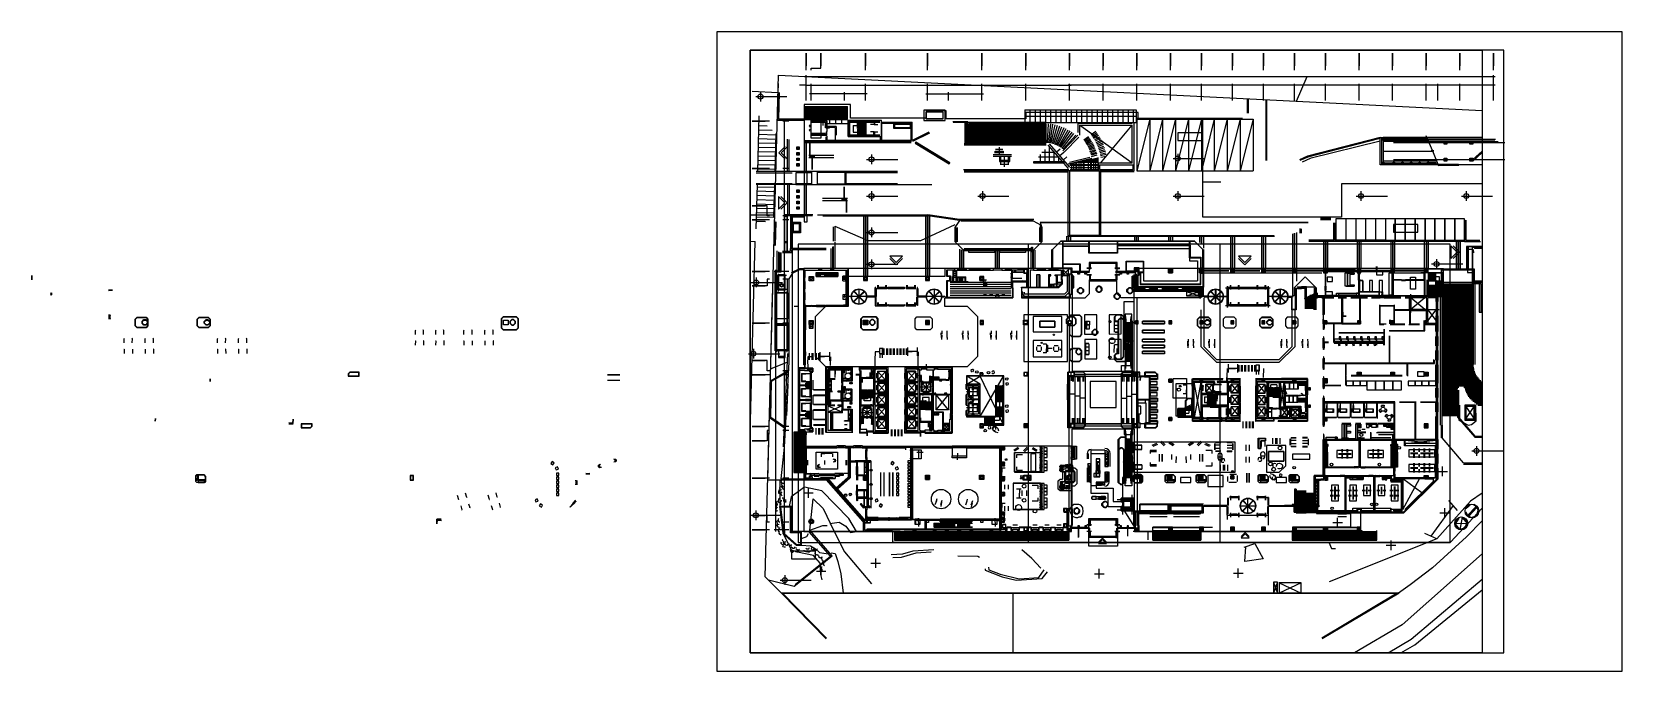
# Model space of a CAD drawing. Header units: millimetres. Extents: x -159023 to 210250, y 0 to 148500.
import ezdxf

# ---------------------------------------------------------------- set-up
doc = ezdxf.new("R2010")
doc.units = ezdxf.units.MM
doc.layers.add('CONTROL_SIMPLIFIED', color=7, linetype='Continuous')

msp = doc.modelspace()

# ---------------------------------------------------------------- linework, layer by layer
at = {"layer": 'CONTROL_SIMPLIFIED'}
for p, q in [((180725, 138073, 0), (20375, 138073, 0)), ((20750, 132573, 0), (20750, 138448, 0)), ((134648, 132360, 0), (137100, 138080, 0)), ((137100, 138080, 0), (138412, 138080, 0)), ((180350, 132573, 0), (180350, 138448, 0)), ((8233, 134697, 0), (14227, 134386, 0)), ((9054, 133450, 0), (16300, 133450, 0)), ((10180, 134576, 0), (10180, 132324, 0)), ((14230, 134386, 0), (14059, 127898, 0)), ((14287, 136512, 0), (14230, 134386, 0)), ((14530, 134378, 0), (14367, 128198, 0)), ((20750, 136073, 0), (19250, 136073, 0)), ((20750, 132573, 0), (20750, 136448, 0)), ((20750, 136073, 0), (21950, 136073, 0)), ((21575, 136073, 0), (34925, 136073, 0)), ((30025, 134073, 0), (21575, 134073, 0)), ((21950, 132573, 0), (21950, 136448, 0)), ((21950, 132573, 0), (21950, 136448, 0)), ((21950, 136073, 0), (23450, 136073, 0)), ((21950, 132573, 0), (21950, 134448, 0)), ((34925, 134073, 0), (29275, 134073, 0)), ((29650, 132573, 0), (29650, 134448, 0)), ((29650, 132573, 0), (29650, 134448, 0)), ((34175, 136073, 0), (49325, 136073, 0)), ((34550, 132573, 0), (34550, 136448, 0)), ((34550, 132573, 0), (34550, 136448, 0)), ((34550, 132573, 0), (34550, 134448, 0)), ((48575, 136073, 0), (61925, 136073, 0)), ((48575, 134073, 0), (54225, 134073, 0)), ((48950, 132573, 0), (48950, 136448, 0)), ((48950, 132573, 0), (48950, 136448, 0)), ((48950, 132573, 0), (48950, 134448, 0)), ((53475, 134073, 0), (61925, 134073, 0)), ((53850, 132573, 0), (53850, 134448, 0)), ((53850, 132573, 0), (53850, 134448, 0)), ((61175, 136073, 0), (72125, 136073, 0)), ((61550, 132573, 0), (61550, 136448, 0)), ((61550, 132573, 0), (61550, 136448, 0)), ((61550, 132573, 0), (61550, 134448, 0)), ((71375, 136073, 0), (82325, 136073, 0)), ((71750, 132573, 0), (71750, 136448, 0)), ((71750, 132573, 0), (71750, 136448, 0)), ((90125, 136073, 0), (81575, 136073, 0)), ((81950, 132573, 0), (81950, 136448, 0)), ((81950, 132573, 0), (81950, 136448, 0)), ((97925, 136073, 0), (89375, 136073, 0)), ((89750, 132573, 0), (89750, 136448, 0)), ((89750, 132573, 0), (89750, 136448, 0)), ((105725, 136073, 0), (97175, 136073, 0)), ((97550, 132573, 0), (97550, 136448, 0)), ((97550, 132573, 0), (97550, 136448, 0)), ((112925, 136073, 0), (104975, 136073, 0)), ((105350, 132573, 0), (105350, 136448, 0)), ((105350, 132573, 0), (105350, 136448, 0)), ((120125, 136073, 0), (112175, 136073, 0)), ((112550, 132573, 0), (112550, 136448, 0)), ((112550, 132573, 0), (112550, 136448, 0)), ((127325, 136073, 0), (119375, 136073, 0)), ((119750, 132573, 0), (119750, 136448, 0)), ((119750, 132573, 0), (119750, 136448, 0)), ((134525, 136073, 0), (126575, 136073, 0)), ((126950, 132573, 0), (126950, 136448, 0)), ((126950, 132573, 0), (126950, 136448, 0)), ((141725, 136073, 0), (133775, 136073, 0)), ((134150, 132573, 0), (134150, 136448, 0)), ((134150, 132573, 0), (134150, 136448, 0)), ((149525, 136073, 0), (140975, 136073, 0)), ((141350, 132573, 0), (141350, 136448, 0)), ((141350, 132573, 0), (141350, 136448, 0)), ((157325, 136073, 0), (148775, 136073, 0)), ((149150, 132573, 0), (149150, 136448, 0)), ((149150, 132573, 0), (149150, 136448, 0)), ((165125, 136073, 0), (156575, 136073, 0)), ((156950, 132573, 0), (156950, 136448, 0)), ((156950, 132573, 0), (156950, 136448, 0)), ((167825, 136073, 0), (164375, 136073, 0)), ((164750, 132573, 0), (164750, 136448, 0)), ((164750, 132573, 0), (164750, 136448, 0)), ((172925, 136073, 0), (167075, 136073, 0)), ((167450, 132573, 0), (167450, 136448, 0)), ((167450, 132573, 0), (167450, 136448, 0)), ((180725, 136073, 0), (172175, 136073, 0)), ((172550, 132573, 0), (172550, 136448, 0)), ((172550, 132573, 0), (172550, 136448, 0)), ((180350, 132573, 0), (180350, 136448, 0)), ((20373, 131148, 0), (30373, 131148, 0)), ((20373, 128098, 0), (20373, 131148, 0)), ((20523, 130998, 0), (30223, 130998, 0)), ((20523, 128248, 0), (20523, 130998, 0)), ((20763, 128248, 0), (20763, 130998, 0)), ((21013, 128248, 0), (21013, 130998, 0)), ((21263, 128366, 0), (21263, 130998, 0)), ((21513, 128420, 0), (21513, 130998, 0)), ((21763, 128445, 0), (21763, 130998, 0)), ((22013, 128448, 0), (22013, 130998, 0)), ((22263, 128448, 0), (22263, 130998, 0)), ((22513, 128448, 0), (22513, 130998, 0)), ((22763, 128448, 0), (22763, 130998, 0)), ((23013, 128448, 0), (23013, 130998, 0)), ((23263, 128448, 0), (23263, 130998, 0)), ((23513, 128448, 0), (23513, 130998, 0)), ((23763, 128448, 0), (23763, 130998, 0)), ((24013, 128448, 0), (24013, 130998, 0)), ((24263, 128448, 0), (24263, 130998, 0)), ((24513, 128430, 0), (24513, 130998, 0)), ((24763, 128384, 0), (24763, 130998, 0)), ((25013, 128308, 0), (25013, 130998, 0)), ((25263, 128248, 0), (25263, 130998, 0)), ((25513, 128248, 0), (25513, 130998, 0)), ((25763, 128248, 0), (25763, 130998, 0)), ((26013, 128248, 0), (26013, 130998, 0)), ((26263, 128248, 0), (26263, 130998, 0)), ((26513, 128248, 0), (26513, 130998, 0)), ((26763, 128248, 0), (26763, 130998, 0)), ((27013, 128248, 0), (27013, 130998, 0)), ((27263, 128248, 0), (27263, 130998, 0)), ((27513, 128248, 0), (27513, 130998, 0)), ((27763, 128248, 0), (27763, 130998, 0)), ((28013, 128248, 0), (28013, 130998, 0)), ((28263, 128248, 0), (28263, 130998, 0)), ((28513, 128248, 0), (28513, 130998, 0)), ((28763, 128248, 0), (28763, 130998, 0)), ((29013, 128248, 0), (29013, 130998, 0)), ((29263, 128248, 0), (29263, 130998, 0)), ((29513, 128248, 0), (29513, 130998, 0)), ((29763, 128248, 0), (29763, 130998, 0)), ((30013, 128248, 0), (30013, 130998, 0)), ((30223, 128248, 0), (30223, 130998, 0)), ((30373, 128098, 0), (30373, 131148, 0)), ((52623, 129872, 0), (48573, 129872, 0)), ((48573, 129872, 0), (48573, 128248, 0)), ((52623, 128248, 0), (52623, 129872, 0)), ((71523, 130348, 0), (97373, 130348, 0)), ((71523, 130348, 0), (71523, 127448, 0)), ((72723, 130348, 0), (72723, 127448, 0)), ((73923, 130348, 0), (73923, 127448, 0)), ((75123, 130348, 0), (75123, 127448, 0)), ((76323, 130348, 0), (76323, 127448, 0)), ((77523, 130348, 0), (77523, 127448, 0)), ((78723, 130348, 0), (78723, 127448, 0)), ((79923, 130348, 0), (79923, 127448, 0)), ((81123, 130348, 0), (81123, 127448, 0)), ((82323, 130348, 0), (82323, 127448, 0)), ((83523, 130348, 0), (83523, 127448, 0)), ((84723, 130348, 0), (84723, 127448, 0)), ((85923, 130348, 0), (85923, 127448, 0)), ((87123, 130348, 0), (87123, 127448, 0)), ((88323, 130348, 0), (88323, 127448, 0)), ((89523, 130348, 0), (89523, 127448, 0)), ((90723, 130348, 0), (90723, 127448, 0)), ((91923, 130348, 0), (91923, 127448, 0)), ((93123, 130348, 0), (93123, 127448, 0)), ((94323, 130348, 0), (94323, 127448, 0)), ((95523, 130348, 0), (95523, 127448, 0)), ((96723, 130348, 0), (96723, 127448, 0)), ((97373, 130348, 0), (97373, 127448, 0)), ((123283, 129625, 0), (123283, 132933, 0)), ((123483, 129625, 0), (123483, 132923, 0)), ((127548, 128225, 0), (127548, 132718, 0)), ((127748, 128225, 0), (127748, 132708, 0)), ((9543, 116028, 0), (9886, 128968, 0)), ((12885, 125549, 0), (9797, 125630, 0)), ((11721, 126580, 0), (9824, 126630, 0)), ((20381, 127898, 0), (14059, 127898, 0)), ((20373, 128198, 0), (14367, 128198, 0)), ((16750, 127723, 0), (15375, 127723, 0)), ((15750, 116348, 0), (15750, 128098, 0)), ((20373, 128098, 0), (30373, 128098, 0)), ((20523, 128248, 0), (30223, 128248, 0)), ((22803, 127848, 0), (21863, 127848, 0)), ((22803, 127448, 0), (21863, 127448, 0)), ((22783, 127468, 0), (21883, 127468, 0)), ((22773, 127818, 0), (21893, 127818, 0)), ((22763, 127748, 0), (21903, 127748, 0)), ((22763, 127548, 0), (21903, 127548, 0)), ((23683, 127848, 0), (22803, 127848, 0)), ((23683, 127448, 0), (22803, 127448, 0)), ((25573, 127848, 0), (23683, 127848, 0)), ((25173, 127448, 0), (23683, 127448, 0)), ((25193, 127468, 0), (23703, 127468, 0)), ((25543, 127818, 0), (23713, 127818, 0)), ((25473, 127748, 0), (23723, 127748, 0)), ((25273, 127548, 0), (23723, 127548, 0)), ((24653, 127425, 0), (24653, 126725, 0)), ((25153, 127425, 0), (25153, 126725, 0)), ((25173, 127448, 0), (25173, 126198, 0)), ((25193, 127468, 0), (25193, 126198, 0)), ((25273, 127548, 0), (25273, 126228, 0)), ((25473, 127748, 0), (25473, 126228, 0)), ((25543, 127818, 0), (25543, 126218, 0)), ((25573, 127848, 0), (25573, 126188, 0)), ((30523, 127098, 0), (25573, 127098, 0)), ((27748, 126478, 0), (25573, 126478, 0)), ((27548, 126278, 0), (25573, 126278, 0)), ((25573, 126188, 0), (25573, 125308, 0)), ((26273, 127098, 0), (26273, 127898, 0)), ((27548, 126278, 0), (27548, 124528, 0)), ((27673, 127098, 0), (27673, 127898, 0)), ((27748, 126478, 0), (27748, 124528, 0)), ((29072, 127098, 0), (29072, 127898, 0)), ((30523, 127996, 0), (36973, 127996, 0)), ((30523, 124148, 0), (30523, 127996, 0)), ((30523, 127996, 0), (36973, 127996, 0)), ((30523, 124148, 0), (30523, 127996, 0)), ((30623, 127648, 0), (30623, 124448, 0)), ((37873, 127848, 0), (30723, 127848, 0)), ((37873, 127648, 0), (30723, 127648, 0)), ((30823, 127648, 0), (30823, 124448, 0)), ((30923, 124548, 0), (30923, 127548, 0)), ((30923, 127548, 0), (36373, 127548, 0)), ((31723, 126734, 0), (34613, 126734, 0)), ((31723, 126734, 0), (31723, 125161, 0)), ((34613, 126039, 0), (32708, 126039, 0)), ((32708, 126003, 0), (34613, 126003, 0)), ((32708, 125893, 0), (34613, 125893, 0)), ((34613, 125857, 0), (32708, 125857, 0)), ((32723, 126039, 0), (32723, 127548, 0)), ((32723, 125973, 0), (34613, 125973, 0)), ((32723, 125923, 0), (34613, 125923, 0)), ((32723, 125857, 0), (32723, 124548, 0)), ((32993, 126039, 0), (32993, 127548, 0)), ((32993, 125857, 0), (32993, 124548, 0)), ((33263, 126039, 0), (33263, 127548, 0)), ((33263, 125857, 0), (33263, 124548, 0)), ((33533, 126039, 0), (33533, 127548, 0)), ((33533, 125857, 0), (33533, 124548, 0)), ((33803, 126039, 0), (33803, 127548, 0)), ((33803, 125857, 0), (33803, 124548, 0)), ((34073, 126039, 0), (34073, 127548, 0)), ((34073, 125857, 0), (34073, 124548, 0)), ((34343, 126039, 0), (34343, 127548, 0)), ((34343, 125857, 0), (34343, 124548, 0)), ((34613, 125923, 0), (34613, 127548, 0)), ((34613, 125857, 0), (34613, 124548, 0)), ((34643, 125923, 0), (34643, 127548, 0)), ((34679, 125923, 0), (34679, 127548, 0)), ((36573, 127003, 0), (35718, 127003, 0)), ((36573, 127003, 0), (37428, 127003, 0)), ((36773, 127548, 0), (37873, 127548, 0)), ((36973, 127996, 0), (38273, 127996, 0)), ((36973, 127996, 0), (38273, 127996, 0)), ((38273, 124148, 0), (38273, 127996, 0)), ((38273, 127063, 0), (38273, 127996, 0)), ((38273, 127478, 0), (45379, 127478, 0)), ((45129, 127228, 0), (38273, 127228, 0)), ((38329, 123228, 0), (38329, 127228, 0)), ((45129, 123028, 0), (45129, 127228, 0)), ((45379, 123266, 0), (45379, 127478, 0)), ((45379, 123266, 0), (45379, 127478, 0)), ((52623, 128248, 0), (48573, 128248, 0)), ((54866, 127698, 0), (58310, 127698, 0)), ((58310, 127448, 0), (54897, 127448, 0)), ((57710, 122448, 0), (57710, 127448, 0)), ((58010, 122448, 0), (58010, 127448, 0)), ((76473, 127448, 0), (58310, 127448, 0)), ((58310, 122448, 0), (58310, 127348, 0)), ((58473, 122748, 0), (58473, 127148, 0)), ((76461, 127148, 0), (58510, 127148, 0)), ((58773, 122748, 0), (58773, 127148, 0)), ((59073, 122748, 0), (59073, 127148, 0)), ((59373, 122748, 0), (59373, 127148, 0)), ((59673, 122748, 0), (59673, 127148, 0)), ((59973, 122748, 0), (59973, 127148, 0)), ((60273, 122748, 0), (60273, 127148, 0)), ((60573, 122748, 0), (60573, 127148, 0)), ((60873, 122748, 0), (60873, 127148, 0)), ((61173, 122748, 0), (61173, 127148, 0)), ((61473, 122748, 0), (61473, 127148, 0)), ((61773, 122748, 0), (61773, 127148, 0)), ((62073, 122748, 0), (62073, 127148, 0)), ((62373, 122748, 0), (62373, 127148, 0)), ((62673, 122748, 0), (62673, 127148, 0)), ((62973, 122748, 0), (62973, 127148, 0)), ((63273, 122748, 0), (63273, 127148, 0)), ((63573, 122748, 0), (63573, 127148, 0)), ((63873, 122748, 0), (63873, 127148, 0)), ((64173, 122748, 0), (64173, 127148, 0)), ((64473, 122748, 0), (64473, 127148, 0)), ((64773, 122748, 0), (64773, 127148, 0)), ((65073, 122748, 0), (65073, 127148, 0)), ((65373, 122748, 0), (65373, 127148, 0)), ((65673, 122748, 0), (65673, 127148, 0)), ((65973, 122748, 0), (65973, 127148, 0)), ((66273, 122748, 0), (66273, 127148, 0)), ((66573, 122748, 0), (66573, 127148, 0)), ((66873, 122748, 0), (66873, 127148, 0)), ((67173, 122748, 0), (67173, 127148, 0)), ((67473, 122748, 0), (67473, 127148, 0)), ((67773, 122748, 0), (67773, 127148, 0)), ((68073, 122748, 0), (68073, 127148, 0)), ((68373, 122748, 0), (68373, 127148, 0)), ((68673, 122748, 0), (68673, 127148, 0)), ((68973, 122748, 0), (68973, 127148, 0)), ((69273, 122748, 0), (69273, 127148, 0)), ((69573, 122748, 0), (69573, 127148, 0)), ((69873, 122748, 0), (69873, 127148, 0)), ((70173, 122748, 0), (70173, 127148, 0)), ((70473, 122748, 0), (70473, 127148, 0)), ((70773, 122748, 0), (70773, 127148, 0)), ((71073, 122748, 0), (71073, 127148, 0)), ((71373, 122748, 0), (71373, 127148, 0)), ((71523, 128898, 0), (97373, 128898, 0)), ((71523, 127448, 0), (97373, 127448, 0)), ((71673, 122748, 0), (71673, 127148, 0)), ((71973, 122748, 0), (71973, 127148, 0)), ((71973, 122748, 0), (71973, 127148, 0)), ((72273, 122748, 0), (72273, 127148, 0)), ((72273, 122748, 0), (72273, 127148, 0)), ((72573, 122748, 0), (72573, 127148, 0)), ((72573, 122748, 0), (72573, 127148, 0)), ((72873, 122748, 0), (72873, 127148, 0)), ((72873, 122748, 0), (72873, 127148, 0)), ((73173, 122748, 0), (73173, 127148, 0)), ((73173, 122748, 0), (73173, 127148, 0)), ((73473, 122748, 0), (73473, 127148, 0)), ((73773, 122748, 0), (73773, 127148, 0)), ((74073, 122748, 0), (74073, 127148, 0)), ((74373, 122748, 0), (74373, 127148, 0)), ((74673, 122748, 0), (74673, 127148, 0)), ((74973, 122748, 0), (74973, 127148, 0)), ((75273, 122748, 0), (75273, 127148, 0)), ((75573, 122748, 0), (75573, 127148, 0)), ((75873, 122748, 0), (75873, 127148, 0)), ((76173, 122748, 0), (76173, 127148, 0)), ((76473, 122748, 0), (76473, 127148, 0)), ((76782, 122740, 0), (77012, 127134, 0)), ((77090, 122716, 0), (77550, 127091, 0)), ((77396, 122675, 0), (78084, 127021, 0)), ((77700, 122619, 0), (78615, 126923, 0)), ((78000, 122547, 0), (79139, 126797, 0)), ((78296, 122459, 0), (79656, 126644, 0)), ((78587, 122356, 0), (80164, 126464, 0)), ((78873, 122238, 0), (80662, 126257, 0)), ((79152, 122105, 0), (81149, 126025, 0)), ((79423, 121957, 0), (81623, 125768, 0)), ((83823, 127278, 0), (96463, 127278, 0)), ((83823, 127278, 0), (83823, 125099, 0)), ((84273, 126828, 0), (96463, 126828, 0)), ((84273, 126828, 0), (84273, 124462, 0)), ((96463, 117975, 0), (84273, 126828, 0)), ((89120, 117975, 0), (96463, 126828, 0)), ((96463, 117975, 0), (96463, 126828, 0)), ((96913, 116225, 0), (96913, 127448, 0)), ((97373, 128425, 0), (120134, 128425, 0)), ((97373, 128425, 0), (122083, 128425, 0)), ((97373, 128225, 0), (122083, 128225, 0)), ((97548, 128225, 0), (97548, 116225, 0)), ((97548, 128225, 0), (100548, 128225, 0)), ((100548, 128225, 0), (97548, 116225, 0)), ((100548, 128225, 0), (100548, 116225, 0)), ((100548, 128225, 0), (103548, 128225, 0)), ((103548, 128225, 0), (100548, 116225, 0)), ((100548, 128225, 0), (100548, 116225, 0)), ((103548, 128225, 0), (103548, 116225, 0)), ((103548, 128225, 0), (106548, 128225, 0)), ((106548, 128225, 0), (103548, 116225, 0)), ((103548, 128225, 0), (103548, 116225, 0)), ((106548, 128225, 0), (106548, 116225, 0)), ((106548, 128225, 0), (106548, 116225, 0)), ((106548, 128225, 0), (109548, 128225, 0)), ((109548, 128225, 0), (106548, 116225, 0)), ((109548, 128225, 0), (109548, 116225, 0)), ((109548, 128225, 0), (112548, 128225, 0)), ((112548, 128225, 0), (109548, 116225, 0)), ((109548, 128225, 0), (109548, 116225, 0)), ((112548, 128225, 0), (112548, 116225, 0)), ((112548, 128225, 0), (115548, 128225, 0)), ((115548, 128225, 0), (112548, 116225, 0)), ((112548, 128225, 0), (112548, 116225, 0)), ((115548, 128225, 0), (115548, 116225, 0)), ((115548, 128225, 0), (115548, 116225, 0)), ((115548, 128225, 0), (118548, 128225, 0)), ((118548, 128225, 0), (115548, 116225, 0)), ((118548, 128225, 0), (118548, 116225, 0)), ((118548, 128225, 0), (121548, 128225, 0)), ((121548, 128225, 0), (118548, 116225, 0)), ((118548, 128225, 0), (118548, 116225, 0)), ((121548, 128225, 0), (121548, 116225, 0)), ((121548, 128225, 0), (121548, 116225, 0)), ((121548, 128225, 0), (124548, 128225, 0)), ((124548, 128225, 0), (121548, 116225, 0)), ((124548, 128225, 0), (124548, 116225, 0)), ((127548, 118576, 0), (127548, 128225, 0)), ((127748, 118576, 0), (127748, 128425, 0)), ((13716, 122526, 0), (9718, 122631, 0)), ((13743, 123525, 0), (9744, 123631, 0)), ((13769, 124525, 0), (9771, 124631, 0)), ((13545, 116028, 0), (13780, 124917, 0)), ((14467, 120391, 0), (15938, 121862, 0)), ((14989, 120391, 0), (16460, 121862, 0)), ((16460, 116028, 0), (16460, 123569, 0)), ((16460, 118921, 0), (16460, 121862, 0)), ((16860, 116028, 0), (16860, 123451, 0)), ((37329, 123028, 0), (20243, 123028, 0)), ((20367, 123228, 0), (25348, 123228, 0)), ((20373, 122828, 0), (45129, 122828, 0)), ((20464, 116028, 0), (20464, 123026, 0)), ((20864, 116028, 0), (20864, 123026, 0)), ((21552, 122527, 0), (21552, 119538, 0)), ((21601, 122527, 0), (21601, 119538, 0)), ((22803, 124848, 0), (21863, 124848, 0)), ((22803, 124448, 0), (21863, 124448, 0)), ((22783, 124828, 0), (21883, 124828, 0)), ((22773, 124478, 0), (21893, 124478, 0)), ((22763, 124748, 0), (21903, 124748, 0)), ((22763, 124548, 0), (21903, 124548, 0)), ((23683, 124848, 0), (22803, 124848, 0)), ((23683, 124448, 0), (22803, 124448, 0)), ((25173, 124848, 0), (23683, 124848, 0)), ((25573, 124448, 0), (23683, 124448, 0)), ((25193, 124828, 0), (23703, 124828, 0)), ((25543, 124478, 0), (23713, 124478, 0)), ((25273, 124748, 0), (23723, 124748, 0)), ((25473, 124548, 0), (23723, 124548, 0)), ((27108, 123228, 0), (25348, 123228, 0)), ((25473, 124548, 0), (25473, 125268, 0)), ((25543, 124478, 0), (25543, 125278, 0)), ((25573, 124448, 0), (25573, 125308, 0)), ((37329, 123228, 0), (27108, 123228, 0)), ((27548, 124428, 0), (27548, 123228, 0)), ((30523, 124148, 0), (38273, 124148, 0)), ((30523, 124148, 0), (36973, 124148, 0)), ((37873, 124448, 0), (30823, 124448, 0)), ((37873, 124248, 0), (30823, 124248, 0)), ((30923, 124548, 0), (36373, 124548, 0)), ((31723, 125161, 0), (34613, 125161, 0)), ((36487, 124293, 0), (35291, 124293, 0)), ((35291, 124273, 0), (36487, 124273, 0)), ((36573, 125293, 0), (35718, 125293, 0)), ((36473, 124448, 0), (36473, 125233, 0)), ((36573, 125293, 0), (37428, 125293, 0)), ((36673, 124448, 0), (36673, 125233, 0)), ((36773, 124548, 0), (37873, 124548, 0)), ((36973, 124148, 0), (38273, 124148, 0)), ((45129, 123228, 0), (37329, 123228, 0)), ((45219, 123028, 0), (37329, 123028, 0)), ((38073, 123228, 0), (38073, 124148, 0)), ((38273, 125233, 0), (38273, 124148, 0)), ((38273, 124148, 0), (38273, 123228, 0)), ((76497, 122448, 0), (57473, 122448, 0)), ((76497, 122198, 0), (57473, 122198, 0)), ((76473, 124948, 0), (58310, 124958, 0)), ((76473, 122748, 0), (58510, 122748, 0)), ((80269, 118398, 0), (76981, 122181, 0)), ((77228, 121897, 0), (77228, 118398, 0)), ((81980, 117040, 0), (77283, 122444, 0)), ((79686, 121796, 0), (82083, 125486, 0)), ((79941, 121621, 0), (82527, 125181, 0)), ((80186, 121433, 0), (82955, 124853, 0)), ((80356, 120883, 0), (83823, 124486, 0)), ((80421, 121233, 0), (83365, 124502, 0)), ((80701, 120520, 0), (84071, 124023, 0)), ((86322, 124132, 0), (85237, 123329, 0)), ((86519, 123858, 0), (85412, 123085, 0)), ((86708, 123579, 0), (85580, 122837, 0)), ((86890, 123295, 0), (85742, 122584, 0)), ((87063, 123006, 0), (85896, 122327, 0)), ((87228, 122712, 0), (86043, 122066, 0)), ((87386, 122414, 0), (86183, 121800, 0)), ((87535, 122111, 0), (86316, 121531, 0)), ((88003, 125374, 0), (86917, 124572, 0)), ((88233, 125054, 0), (87126, 124281, 0)), ((88454, 124727, 0), (87326, 123985, 0)), ((88667, 124395, 0), (87519, 123684, 0)), ((88870, 124056, 0), (87703, 123377, 0)), ((89063, 123712, 0), (87878, 123066, 0)), ((89248, 123363, 0), (88045, 122750, 0)), ((89422, 123009, 0), (88203, 122429, 0)), ((89587, 122650, 0), (88352, 122104, 0)), ((89741, 122287, 0), (88492, 121775, 0)), ((88623, 121443, 0), (89886, 121920, 0)), ((154373, 123918, 0), (164933, 123918, 0)), ((154373, 123748, 0), (165004, 123748, 0)), ((165296, 123048, 0), (154673, 123048, 0)), ((154723, 123018, 0), (154723, 118493, 0)), ((154823, 123503, 0), (157123, 123503, 0)), ((154823, 123443, 0), (157123, 123443, 0)), ((183024, 122698, 0), (157138, 122698, 0)), ((157323, 123503, 0), (159073, 123503, 0)), ((157323, 123443, 0), (159073, 123443, 0)), ((159373, 123503, 0), (161073, 123503, 0)), ((159373, 123443, 0), (161073, 123443, 0)), ((161373, 123503, 0), (163073, 123503, 0)), ((161373, 123443, 0), (163073, 123443, 0)), ((163373, 123503, 0), (165073, 123503, 0)), ((163373, 123443, 0), (165073, 123443, 0)), ((180823, 123518, 0), (165100, 123518, 0)), ((180673, 123318, 0), (165183, 123318, 0)), ((168898, 122964, 0), (165330, 122964, 0)), ((168898, 122764, 0), (165414, 122764, 0)), ((174948, 122964, 0), (169548, 122964, 0)), ((174898, 122764, 0), (169548, 122764, 0)), ((181473, 122964, 0), (175498, 122964, 0)), ((181223, 122764, 0), (175548, 122764, 0)), ((13611, 118527, 0), (9612, 118633, 0)), ((13637, 119527, 0), (9639, 119632, 0)), ((13664, 120526, 0), (9665, 120632, 0)), ((13690, 121526, 0), (9691, 121632, 0)), ((15938, 118921, 0), (14467, 120391, 0)), ((16460, 118921, 0), (14989, 120391, 0)), ((21411, 119828, 0), (27211, 119828, 0)), ((27211, 119228, 0), (21411, 119228, 0)), ((22196, 116529, 0), (22196, 119518, 0)), ((22246, 116529, 0), (22246, 119518, 0)), ((34796, 118876, 0), (42042, 118876, 0)), ((35922, 120002, 0), (35922, 117750, 0)), ((64193, 119988, 0), (68483, 119988, 0)), ((64193, 119588, 0), (68483, 119588, 0)), ((66553, 120368, 0), (64633, 120368, 0)), ((66451, 121178, 0), (64735, 121178, 0)), ((65593, 121708, 0), (65593, 119988, 0)), ((65643, 118668, 0), (68043, 118668, 0)), ((65943, 117574, 0), (65943, 119588, 0)), ((66843, 117168, 0), (66843, 119588, 0)), ((67743, 117574, 0), (67743, 119588, 0)), ((74730, 119468, 0), (79339, 119468, 0)), ((75088, 120024, 0), (75088, 118398, 0)), ((75500, 120538, 0), (78409, 120538, 0)), ((76158, 121181, 0), (76158, 118398, 0)), ((78298, 120666, 0), (78298, 118398, 0)), ((79746, 121280, 0), (78919, 120561, 0)), ((79368, 119435, 0), (79368, 118398, 0)), ((80632, 120463, 0), (79705, 119657, 0)), ((81318, 119472, 0), (80490, 118753, 0)), ((81330, 117787, 0), (87127, 119150, 0)), ((81905, 118209, 0), (86610, 119388, 0)), ((81987, 117736, 0), (88483, 119263, 0)), ((84073, 118226, 0), (84073, 116225, 0)), ((88656, 118325, 0), (84491, 118325, 0)), ((84573, 118344, 0), (84573, 116225, 0)), ((85073, 118462, 0), (85073, 116225, 0)), ((85273, 118509, 0), (85273, 116225, 0)), ((88594, 118625, 0), (85766, 118625, 0)), ((86273, 118744, 0), (86273, 116225, 0)), ((87675, 121805, 0), (86441, 121258, 0)), ((87808, 121495, 0), (86558, 120982, 0)), ((88563, 118825, 0), (86617, 118825, 0)), ((86668, 120703, 0), (87931, 121181, 0)), ((88046, 120864, 0), (86771, 120421, 0)), ((86773, 118861, 0), (86773, 116225, 0)), ((86865, 120137, 0), (88152, 120544, 0)), ((88249, 120221, 0), (86952, 119849, 0)), ((86973, 118908, 0), (86973, 116225, 0)), ((87030, 119560, 0), (88338, 119896, 0)), ((87473, 119026, 0), (87473, 116225, 0)), ((87973, 119144, 0), (87973, 116225, 0)), ((88473, 119310, 0), (88473, 116225, 0)), ((90021, 121549, 0), (88745, 121107, 0)), ((88858, 120767, 0), (90145, 121175, 0)), ((90259, 120797, 0), (88961, 120425, 0)), ((89055, 120080, 0), (90362, 120416, 0)), ((90455, 120032, 0), (89139, 119732, 0)), ((89213, 119383, 0), (90537, 119646, 0)), ((105967, 119065, 0), (113213, 119065, 0)), ((107093, 120191, 0), (107093, 117939, 0)), ((167195, 118493, 0), (154673, 118493, 0)), ((154723, 120798, 0), (166378, 120799, 0)), ((154847, 120798, 0), (166314, 120798, 0)), ((183024, 118798, 0), (157138, 118798, 0)), ((18360, 116028, 0), (9166, 116028, 0)), ((9166, 115778, 0), (17531, 115778, 0)), ((13558, 116528, 0), (9559, 116634, 0)), ((13584, 117527, 0), (9586, 117633, 0)), ((16750, 116723, 0), (15375, 116723, 0)), ((16750, 116723, 0), (15375, 116723, 0)), ((15750, 105348, 0), (15750, 117098, 0)), ((41990, 116028, 0), (18360, 116028, 0)), ((22123, 115778, 0), (21014, 115778, 0)), ((22123, 113028, 0), (22123, 116028, 0)), ((23353, 116028, 0), (23353, 113028, 0)), ((29773, 116028, 0), (29773, 113028, 0)), ((30023, 115778, 0), (30023, 113278, 0)), ((41990, 115778, 0), (30023, 115778, 0)), ((81801, 116478, 0), (57338, 116478, 0)), ((82029, 116225, 0), (57473, 116228, 0)), ((57473, 115999, 0), (81629, 115999, 0)), ((65822, 117737, 0), (67864, 117737, 0)), ((81678, 116777, 0), (80617, 117998, 0)), ((81810, 116225, 0), (88702, 116225, 0)), ((88624, 117625, 0), (82004, 117625, 0)), ((88624, 117425, 0), (82030, 117425, 0)), ((88624, 116425, 0), (82048, 116425, 0)), ((88624, 116925, 0), (82062, 116925, 0)), ((82373, 117827, 0), (82373, 116225, 0)), ((82873, 117944, 0), (82873, 116225, 0)), ((83373, 118062, 0), (83373, 116225, 0)), ((83573, 118109, 0), (83573, 116225, 0)), ((88656, 118125, 0), (83640, 118125, 0)), ((88600, 117975, 0), (88600, 116225, 0)), ((96463, 117975, 0), (88600, 117975, 0)), ((96913, 117525, 0), (88600, 117525, 0)), ((88624, 116225, 0), (96913, 116225, 0)), ((88924, 117525, 0), (88924, 116525, 0)), ((88924, 116525, 0), (96637, 116525, 0)), ((89229, 116025, 0), (96913, 116025, 0)), ((96637, 117525, 0), (96637, 116525, 0)), ((97548, 116225, 0), (100548, 116225, 0)), ((100548, 116225, 0), (103548, 116225, 0)), ((103548, 116225, 0), (106548, 116225, 0)), ((106548, 116225, 0), (109548, 116225, 0)), ((109548, 116225, 0), (112548, 116225, 0)), ((112548, 116225, 0), (115548, 116225, 0)), ((115548, 116225, 0), (118548, 116225, 0)), ((118548, 116225, 0), (121548, 116225, 0)), ((121548, 116225, 0), (124548, 116225, 0)), ((167499, 117763, 0), (154373, 117763, 0)), ((167568, 117598, 0), (154373, 117598, 0)), ((154823, 118098, 0), (157123, 118098, 0)), ((154823, 118038, 0), (157123, 118038, 0)), ((157323, 118098, 0), (159073, 118098, 0)), ((157323, 118038, 0), (159073, 118038, 0)), ((159373, 118098, 0), (161073, 118098, 0)), ((159373, 118038, 0), (161073, 118038, 0)), ((161373, 118098, 0), (163073, 118098, 0)), ((161373, 118038, 0), (163073, 118038, 0)), ((163373, 118098, 0), (165073, 118098, 0)), ((163373, 118038, 0), (165073, 118038, 0)), ((167073, 118098, 0), (165373, 118098, 0)), ((167073, 118038, 0), (165373, 118038, 0)), ((172248, 117648, 0), (167547, 117648, 0)), ((172316, 117448, 0), (167631, 117448, 0)), ((9166, 113278, 0), (17531, 113278, 0)), ((18360, 113028, 0), (9166, 113028, 0)), ((9191, 102704, 0), (9464, 113028, 0)), ((9424, 111528, 0), (13423, 111423, 0)), ((9451, 112528, 0), (13449, 112422, 0)), ((13264, 105413, 0), (13465, 113028, 0)), ((16460, 113028, 0), (16460, 105785, 0)), ((16860, 113028, 0), (16860, 105860, 0)), ((18360, 113028, 0), (41990, 113028, 0)), ((20464, 106028, 0), (20464, 113015, 0)), ((20864, 106028, 0), (20864, 113015, 0)), ((29554, 112527, 0), (29554, 109538, 0)), ((29603, 112527, 0), (29603, 109538, 0)), ((30023, 113278, 0), (41990, 113278, 0)), ((35922, 111488, 0), (35922, 109236, 0)), ((41990, 113028, 0), (49927, 113028, 0)), ((61740, 111488, 0), (61740, 109236, 0)), ((107093, 111488, 0), (107093, 109236, 0)), ((112859, 113670, 0), (117030, 113670, 0)), ((149602, 111488, 0), (149602, 109236, 0)), ((174048, 111488, 0), (174048, 109236, 0)), ((9318, 107530, 0), (13317, 107424, 0)), ((9345, 108529, 0), (13343, 108424, 0)), ((9371, 109529, 0), (13370, 109423, 0)), ((9398, 110529, 0), (13396, 110423, 0)), ((14373, 110254, 0), (14373, 107312, 0)), ((14373, 110254, 0), (15843, 108783, 0)), ((15843, 108783, 0), (14373, 107312, 0)), ((14895, 110254, 0), (16366, 108783, 0)), ((16366, 108783, 0), (14895, 107312, 0)), ((15750, 105723, 0), (15750, 107223, 0)), ((24569, 109828, 0), (30369, 109828, 0)), ((30369, 109228, 0), (24569, 109228, 0)), ((30178, 106529, 0), (30178, 109518, 0)), ((30228, 106529, 0), (30228, 109518, 0)), ((34796, 110362, 0), (42042, 110362, 0)), ((60614, 110362, 0), (67860, 110362, 0)), ((105967, 110362, 0), (113213, 110362, 0)), ((148476, 110362, 0), (155722, 110362, 0)), ((172922, 110362, 0), (180168, 110362, 0)), ((9239, 104531, 0), (11368, 104475, 0)), ((9265, 105531, 0), (13264, 105425, 0)), ((9292, 106530, 0), (13290, 106424, 0)), ((13437, 104405, 0), (13289, 98817, 0)), ((13444, 104675, 0), (13297, 99099, 0)), ((13737, 104397, 0), (13590, 98831, 0)), ((16750, 105723, 0), (15375, 105723, 0)), ((16750, 105723, 0), (15375, 105723, 0)), ((16750, 104823, 0), (15375, 104823, 0)), ((16750, 104823, 0), (15375, 104823, 0)), ((22286, 106028, 0), (15655, 106028, 0)), ((22273, 105728, 0), (15674, 105728, 0)), ((15750, 104823, 0), (15750, 105723, 0)), ((15750, 92448, 0), (15750, 105198, 0)), ((15750, 104823, 0), (15750, 103323, 0)), ((17110, 105728, 0), (17110, 98178, 0)), ((17310, 105728, 0), (17310, 98178, 0)), ((23421, 105996, 0), (49023, 105996, 0)), ((24678, 105796, 0), (49023, 105796, 0)), ((34100, 105796, 0), (34100, 91648, 0)), ((34500, 105796, 0), (34500, 91648, 0)), ((34600, 105796, 0), (34600, 91648, 0)), ((35000, 105796, 0), (35000, 91648, 0)), ((48500, 105796, 0), (48500, 91648, 0)), ((48900, 105796, 0), (48900, 91648, 0)), ((49000, 105796, 0), (49000, 91648, 0)), ((49400, 105796, 0), (49400, 91648, 0)), ((73674, 104888, 0), (56404, 104888, 0)), ((56612, 104888, 0), (73474, 104888, 0)), ((73470, 104888, 0), (57390, 104888, 0)), ((73472, 104588, 0), (57391, 104588, 0)), ((75080, 104225, 0), (137307, 104225, 0)), ((137307, 104225, 0), (75080, 104225, 0)), ((142603, 105108, 0), (140209, 105108, 0)), ((142603, 104808, 0), (140222, 104808, 0)), ((143303, 100128, 0), (143303, 104108, 0)), ((143603, 99828, 0), (143603, 104108, 0)), ((146069, 105078, 0), (143769, 105078, 0)), ((143769, 105078, 0), (143769, 100078, 0)), ((148369, 105078, 0), (146069, 105078, 0)), ((146069, 105078, 0), (146069, 100078, 0)), ((146069, 105078, 0), (146069, 100078, 0)), ((150669, 105078, 0), (148369, 105078, 0)), ((148369, 105078, 0), (148369, 100078, 0)), ((148369, 105078, 0), (148369, 100078, 0)), ((150669, 105078, 0), (150669, 100078, 0)), ((152969, 105078, 0), (150669, 105078, 0)), ((150669, 105078, 0), (150669, 100078, 0)), ((155269, 105078, 0), (152969, 105078, 0)), ((152969, 105078, 0), (152969, 100078, 0)), ((152969, 105078, 0), (152969, 100078, 0)), ((155269, 105078, 0), (155269, 100078, 0)), ((173669, 104828, 0), (173669, 99828, 0)), ((173969, 104721, 0), (173969, 100128, 0)), ((27137, 99878, 0), (27137, 103227, 0)), ((27437, 103337, 0), (27437, 99878, 0)), ((34796, 101899, 0), (42042, 101899, 0)), ((35922, 103025, 0), (35922, 100773, 0)), ((55395, 103048, 0), (55395, 99728, 0)), ((55555, 103048, 0), (55555, 99728, 0)), ((55855, 103048, 0), (55855, 99728, 0)), ((75003, 99728, 0), (75003, 103048, 0)), ((75303, 99728, 0), (75303, 103048, 0)), ((75463, 99728, 0), (75463, 103048, 0)), ((79840, 99924, 0), (109800, 99924, 0)), ((80440, 93548, 0), (80440, 99924, 0)), ((81223, 101044, 0), (81223, 99924, 0)), ((81439, 101026, 0), (129487, 101026, 0)), ((81460, 101225, 0), (129466, 101225, 0)), ((81623, 101026, 0), (81623, 99924, 0)), ((81723, 101026, 0), (81723, 99924, 0)), ((82123, 101026, 0), (82123, 99924, 0)), ((86400, 97098, 0), (86400, 99924, 0)), ((86500, 99824, 0), (86500, 97198, 0)), ((97000, 101026, 0), (97000, 99924, 0)), ((97400, 101026, 0), (97400, 99924, 0)), ((97500, 101026, 0), (97500, 99924, 0)), ((97900, 101026, 0), (97900, 99924, 0)), ((104900, 101026, 0), (104900, 99924, 0)), ((105300, 101026, 0), (105300, 99924, 0)), ((105400, 101026, 0), (105400, 99924, 0)), ((105800, 101026, 0), (105800, 99924, 0)), ((109800, 99924, 0), (111000, 99924, 0)), ((109800, 96026, 0), (109800, 99924, 0)), ((112100, 101026, 0), (112100, 99595, 0)), ((112500, 101026, 0), (112500, 99247, 0)), ((112600, 101026, 0), (112600, 99124, 0)), ((113000, 101026, 0), (113000, 98226, 0)), ((119300, 101026, 0), (119300, 93548, 0)), ((119700, 101026, 0), (119700, 93548, 0)), ((119800, 101026, 0), (119800, 93548, 0)), ((120200, 101026, 0), (120200, 93548, 0)), ((126500, 101026, 0), (126500, 93548, 0)), ((126900, 101026, 0), (126900, 93548, 0)), ((127000, 101026, 0), (127000, 93548, 0)), ((127400, 101026, 0), (127400, 93548, 0)), ((133700, 101566, 0), (133700, 93548, 0)), ((134100, 101710, 0), (134100, 93548, 0)), ((134200, 101749, 0), (134200, 93548, 0)), ((134600, 101916, 0), (134600, 93548, 0)), ((135463, 101728, 0), (135463, 102826, 0)), ((135763, 101728, 0), (135763, 102702, 0)), ((143303, 100128, 0), (137463, 100128, 0)), ((143603, 99828, 0), (137463, 99828, 0)), ((140900, 99828, 0), (140900, 93548, 0)), ((141300, 99828, 0), (141300, 93548, 0)), ((141400, 99828, 0), (141400, 93548, 0)), ((141800, 99828, 0), (141800, 93548, 0)), ((173669, 99828, 0), (143603, 99828, 0)), ((173669, 99828, 0), (143603, 99828, 0)), ((146069, 100078, 0), (143769, 100078, 0)), ((148369, 100078, 0), (146069, 100078, 0)), ((150669, 100078, 0), (148369, 100078, 0)), ((148700, 99828, 0), (148700, 93548, 0)), ((149100, 99828, 0), (149100, 93548, 0)), ((149200, 99828, 0), (149200, 93548, 0)), ((149600, 99828, 0), (149600, 93548, 0)), ((152969, 100078, 0), (150669, 100078, 0)), ((155269, 100078, 0), (152969, 100078, 0)), ((156500, 99828, 0), (156500, 93548, 0)), ((156900, 99828, 0), (156900, 93548, 0)), ((157000, 99828, 0), (157000, 93548, 0)), ((157400, 99828, 0), (157400, 93548, 0)), ((164300, 99828, 0), (164300, 93548, 0)), ((164700, 99828, 0), (164700, 93548, 0)), ((164800, 99828, 0), (164800, 93548, 0)), ((165200, 99828, 0), (165200, 93548, 0)), ((171723, 99828, 0), (171723, 93448, 0)), ((171723, 99828, 0), (171723, 93448, 0)), ((172123, 99828, 0), (172123, 93448, 0)), ((172123, 99828, 0), (172123, 93448, 0)), ((172223, 99828, 0), (172223, 93448, 0)), ((172223, 99828, 0), (172223, 93448, 0)), ((172623, 99828, 0), (172623, 93448, 0)), ((172623, 99828, 0), (172623, 93448, 0)), ((173669, 99828, 0), (177321, 99828, 0)), ((173969, 100128, 0), (177197, 100128, 0)), ((14325, 97409, 0), (14325, 92998, 0)), ((14325, 97409, 0), (14325, 92998, 0)), ((14625, 97281, 0), (14625, 92998, 0)), ((14625, 97281, 0), (14625, 92998, 0)), ((14923, 92646, 0), (14923, 97206, 0)), ((14925, 97206, 0), (14925, 92998, 0)), ((14925, 97206, 0), (14925, 92998, 0)), ((17074, 97478, 0), (15254, 97478, 0)), ((17374, 97178, 0), (15256, 97178, 0)), ((17074, 98178, 0), (17074, 97478, 0)), ((25434, 98178, 0), (17074, 98178, 0)), ((17374, 97878, 0), (17374, 97178, 0)), ((25437, 97878, 0), (17374, 97878, 0)), ((26523, 98199, 0), (26523, 93548, 0)), ((26923, 98540, 0), (26923, 93548, 0)), ((27023, 98660, 0), (27023, 93548, 0)), ((27423, 99644, 0), (27423, 93548, 0)), ((43138, 96367, 0), (40197, 96367, 0)), ((41668, 94896, 0), (40197, 96367, 0)), ((43138, 96367, 0), (41668, 94896, 0)), ((56398, 98014, 0), (56398, 93548, 0)), ((56798, 97830, 0), (56798, 93548, 0)), ((56898, 97800, 0), (56898, 93548, 0)), ((57298, 97732, 0), (57298, 93548, 0)), ((57473, 98188, 0), (73472, 98188, 0)), ((57473, 97888, 0), (73473, 97888, 0)), ((57473, 97728, 0), (73473, 97728, 0)), ((64673, 97728, 0), (64673, 93548, 0)), ((65073, 97728, 0), (65073, 93548, 0)), ((65173, 97728, 0), (65173, 93548, 0)), ((65573, 97728, 0), (65573, 93548, 0)), ((72948, 97728, 0), (72948, 93548, 0)), ((73348, 97728, 0), (73348, 93548, 0)), ((73448, 97728, 0), (73448, 93548, 0)), ((73848, 97765, 0), (73848, 93548, 0)), ((77840, 93548, 0), (77840, 97924, 0)), ((77940, 97924, 0), (77940, 93648, 0)), ((80440, 98824, 0), (86400, 98824, 0)), ((80440, 98724, 0), (86400, 98724, 0)), ((113000, 97924, 0), (113000, 89198, 0)), ((124137, 96367, 0), (121196, 96367, 0)), ((122667, 94896, 0), (121196, 96367, 0)), ((124137, 96367, 0), (122667, 94896, 0)), ((170443, 98808, 0), (170443, 95867, 0)), ((170443, 98808, 0), (171914, 97338, 0)), ((171914, 97338, 0), (170443, 95867, 0)), ((170966, 98808, 0), (172436, 97338, 0)), ((172436, 97338, 0), (170966, 95867, 0)), ((174073, 98648, 0), (174073, 93548, 0)), ((175523, 98648, 0), (174073, 98648, 0)), ((174373, 98648, 0), (174373, 93548, 0)), ((175523, 97938, 0), (175523, 98648, 0)), ((175523, 98648, 0), (177723, 98648, 0)), ((175523, 97938, 0), (175523, 90958, 0)), ((175553, 98618, 0), (177693, 98618, 0)), ((175673, 98498, 0), (177663, 98498, 0)), ((175873, 98298, 0), (177663, 98298, 0)), ((177693, 98228, 0), (175933, 98228, 0)), ((177723, 98198, 0), (175963, 98198, 0)), ((16750, 92823, 0), (13375, 92823, 0)), ((13475, 92998, 0), (13475, 74368, 0)), ((13475, 92998, 0), (13475, 74668, 0)), ((13750, 32448, 0), (13750, 93198, 0)), ((13825, 92648, 0), (13825, 74368, 0)), ((13825, 92648, 0), (13825, 74668, 0)), ((16750, 92823, 0), (15375, 92823, 0)), ((16750, 92823, 0), (15375, 92823, 0)), ((15750, 92823, 0), (15750, 94323, 0)), ((15750, 91023, 0), (15750, 92823, 0)), ((23531, 93550, 0), (20200, 93550, 0)), ((20200, 86228, 0), (20200, 93550, 0)), ((20500, 93170, 0), (30300, 93170, 0)), ((20500, 93170, 0), (20500, 91398, 0)), ((20550, 91398, 0), (20550, 93170, 0)), ((23100, 92600, 0), (28120, 92600, 0)), ((23100, 91650, 0), (23100, 92600, 0)), ((23173, 91700, 0), (23173, 92550, 0)), ((23173, 92542, 0), (28120, 92542, 0)), ((23173, 92520, 0), (28120, 92520, 0)), ((23370, 91770, 0), (23370, 92520, 0)), ((23531, 93550, 0), (24458, 93550, 0)), ((24458, 93350, 0), (23531, 93350, 0)), ((24413, 93450, 0), (23576, 93450, 0)), ((23620, 91770, 0), (23620, 92520, 0)), ((23870, 91770, 0), (23870, 92520, 0)), ((24120, 91770, 0), (24120, 92520, 0)), ((26369, 93550, 0), (24458, 93550, 0)), ((25120, 91770, 0), (25120, 92520, 0)), ((25370, 91770, 0), (25370, 92520, 0)), ((25620, 91770, 0), (25620, 92520, 0)), ((25870, 91770, 0), (25870, 92520, 0)), ((26120, 91770, 0), (26120, 92520, 0)), ((26369, 93550, 0), (27296, 93550, 0)), ((27296, 93350, 0), (26369, 93350, 0)), ((26370, 91770, 0), (26370, 92520, 0)), ((27251, 93450, 0), (26414, 93450, 0)), ((26620, 91770, 0), (26620, 92520, 0)), ((26870, 91770, 0), (26870, 92520, 0)), ((27120, 91770, 0), (27120, 92520, 0)), ((30500, 93550, 0), (27296, 93550, 0)), ((27370, 91770, 0), (27370, 92520, 0)), ((27620, 91770, 0), (27620, 92520, 0)), ((27870, 91770, 0), (27870, 92520, 0)), ((28120, 92600, 0), (28120, 91645, 0)), ((34796, 94507, 0), (42042, 94507, 0)), ((35922, 95633, 0), (35922, 93381, 0)), ((41668, 94373, 0), (40197, 95844, 0)), ((43138, 95844, 0), (41668, 94373, 0)), ((53460, 93201, 0), (53460, 91645, 0)), ((54894, 92941, 0), (55660, 92941, 0)), ((54894, 92436, 0), (55660, 92436, 0)), ((54900, 91556, 0), (54900, 92959, 0)), ((54900, 92916, 0), (55655, 92916, 0)), ((54900, 92411, 0), (55655, 92411, 0)), ((54950, 92959, 0), (54950, 91556, 0)), ((55225, 93111, 0), (56025, 93111, 0)), ((55605, 91556, 0), (55605, 92959, 0)), ((55655, 92959, 0), (55655, 91556, 0)), ((57930, 93111, 0), (58730, 93111, 0)), ((63435, 93111, 0), (64235, 93111, 0)), ((66195, 93111, 0), (66995, 93111, 0)), ((66995, 93111, 0), (68415, 93111, 0)), ((68445, 92425, 0), (68445, 91445, 0)), ((68450, 92410, 0), (68450, 91460, 0)), ((68590, 93250, 0), (71295, 93250, 0)), ((68590, 92460, 0), (68590, 93250, 0)), ((71300, 92455, 0), (71300, 93350, 0)), ((72020, 92455, 0), (71300, 92455, 0)), ((71400, 93350, 0), (71400, 92550, 0)), ((72100, 93350, 0), (71400, 93350, 0)), ((71400, 92550, 0), (72100, 92550, 0)), ((72020, 90620, 0), (72020, 92455, 0)), ((72100, 92550, 0), (72100, 93350, 0)), ((72775, 92795, 0), (72775, 89230, 0)), ((72795, 93150, 0), (72795, 89220, 0)), ((73585, 93150, 0), (74385, 93150, 0)), ((76380, 93150, 0), (77180, 93150, 0)), ((79176, 93150, 0), (79976, 93150, 0)), ((80440, 94599, 0), (84410, 94599, 0)), ((80440, 94499, 0), (84310, 94499, 0)), ((80460, 92075, 0), (81600, 93250, 0)), ((81600, 92075, 0), (80460, 93250, 0)), ((82300, 93350, 0), (81600, 93350, 0)), ((81600, 93350, 0), (81600, 92250, 0)), ((82300, 92250, 0), (82300, 93350, 0)), ((86559, 92600, 0), (82400, 92600, 0)), ((82460, 92750, 0), (86500, 92750, 0)), ((82460, 92726, 0), (86500, 92726, 0)), ((84410, 94599, 0), (84410, 92798, 0)), ((87031, 93588, 0), (85924, 93588, 0)), ((87031, 93535, 0), (85924, 93535, 0)), ((87030, 93586, 0), (85926, 93586, 0)), ((87030, 93536, 0), (85926, 93536, 0)), ((86965, 93569, 0), (85991, 93569, 0)), ((86965, 93553, 0), (85991, 93553, 0)), ((86964, 93566, 0), (85995, 93566, 0)), ((86964, 93561, 0), (85995, 93561, 0)), ((86964, 93557, 0), (85995, 93557, 0)), ((86603, 93405, 0), (86603, 94675, 0)), ((86656, 94588, 0), (86656, 93492, 0)), ((86658, 94587, 0), (86658, 93493, 0)), ((86675, 94522, 0), (86675, 93558, 0)), ((86678, 93559, 0), (86678, 94514, 0)), ((86682, 93559, 0), (86682, 94514, 0)), ((86687, 93559, 0), (86687, 94514, 0)), ((86691, 94522, 0), (86691, 93558, 0)), ((86708, 94587, 0), (86708, 93493, 0)), ((86709, 94588, 0), (86709, 93492, 0)), ((86755, 93406, 0), (86755, 94597, 0)), ((86756, 93405, 0), (86756, 94592, 0)), ((86801, 94908, 0), (92698, 94908, 0)), ((92698, 94691, 0), (86801, 94691, 0)), ((86842, 94893, 0), (88311, 94893, 0)), ((86842, 94889, 0), (88311, 94889, 0)), ((86842, 94885, 0), (88311, 94885, 0)), ((86845, 94869, 0), (92655, 94869, 0)), ((86845, 94817, 0), (92655, 94817, 0)), ((89748, 94823, 0), (88305, 94823, 0)), ((89748, 94863, 0), (88306, 94863, 0)), ((91150, 94889, 0), (88350, 94889, 0)), ((88350, 94850, 0), (89703, 94850, 0)), ((88350, 94836, 0), (89703, 94836, 0)), ((88353, 94847, 0), (89699, 94847, 0)), ((88353, 94843, 0), (89699, 94843, 0)), ((88353, 94839, 0), (89699, 94839, 0)), ((89752, 94863, 0), (91193, 94861, 0)), ((91195, 94823, 0), (89752, 94823, 0)), ((91150, 94850, 0), (89797, 94850, 0)), ((91150, 94836, 0), (89797, 94836, 0)), ((91146, 94847, 0), (89800, 94847, 0)), ((91146, 94843, 0), (89800, 94843, 0)), ((91146, 94839, 0), (89800, 94839, 0)), ((92657, 94893, 0), (91189, 94893, 0)), ((92657, 94889, 0), (91189, 94889, 0)), ((92657, 94885, 0), (91189, 94885, 0)), ((93576, 93588, 0), (92469, 93588, 0)), ((93576, 93535, 0), (92469, 93535, 0)), ((93574, 93586, 0), (92470, 93586, 0)), ((93574, 93536, 0), (92470, 93536, 0)), ((93509, 93569, 0), (92535, 93569, 0)), ((93509, 93553, 0), (92535, 93553, 0)), ((92536, 93566, 0), (93505, 93566, 0)), ((92536, 93562, 0), (93505, 93562, 0)), ((92536, 93557, 0), (93505, 93557, 0)), ((92743, 93405, 0), (92743, 94592, 0)), ((92745, 93406, 0), (92744, 94597, 0)), ((92791, 94588, 0), (92791, 93492, 0)), ((92792, 94587, 0), (92792, 93493, 0)), ((92809, 94522, 0), (92808, 93558, 0)), ((92813, 93559, 0), (92813, 94514, 0)), ((92817, 93559, 0), (92817, 94514, 0)), ((92822, 93559, 0), (92822, 94514, 0)), ((92825, 94522, 0), (92827, 93558, 0)), ((92842, 94587, 0), (92842, 93493, 0)), ((92844, 94588, 0), (92844, 93492, 0)), ((92896, 93405, 0), (92896, 94675, 0)), ((93000, 92750, 0), (97040, 92750, 0)), ((93000, 92726, 0), (97040, 92726, 0)), ((93000, 92600, 0), (97099, 92600, 0)), ((97000, 92828, 0), (97000, 93548, 0)), ((98000, 93548, 0), (97000, 93548, 0)), ((97970, 93518, 0), (97030, 93518, 0)), ((98000, 93500, 0), (97100, 93500, 0)), ((97100, 93500, 0), (97100, 92750, 0)), ((97130, 93470, 0), (97130, 92750, 0)), ((97970, 93470, 0), (97130, 93470, 0)), ((97200, 93350, 0), (97200, 88800, 0)), ((97200, 92648, 0), (97200, 93348, 0)), ((163923, 93548, 0), (97623, 93548, 0)), ((97850, 92250, 0), (97850, 93350, 0)), ((97900, 92648, 0), (97900, 93348, 0)), ((97970, 92578, 0), (97970, 93518, 0)), ((97970, 92130, 0), (97970, 93470, 0)), ((98000, 92548, 0), (98000, 93548, 0)), ((98000, 92100, 0), (98000, 93500, 0)), ((105000, 93350, 0), (105700, 93350, 0)), ((105000, 92650, 0), (105000, 93350, 0)), ((105000, 92648, 0), (105000, 93348, 0)), ((105700, 92650, 0), (105000, 92650, 0)), ((105700, 92650, 0), (105700, 93350, 0)), ((105700, 92648, 0), (105700, 93348, 0)), ((112200, 93350, 0), (112900, 93350, 0)), ((112200, 92650, 0), (112200, 93350, 0)), ((112200, 92648, 0), (112200, 93348, 0)), ((112900, 92650, 0), (112200, 92650, 0)), ((112623, 93448, 0), (133700, 93448, 0)), ((112623, 93048, 0), (118923, 93048, 0)), ((112623, 92948, 0), (118923, 92948, 0)), ((112623, 92548, 0), (140523, 92548, 0)), ((112900, 92650, 0), (112900, 93350, 0)), ((112900, 92648, 0), (112900, 93348, 0)), ((119400, 93350, 0), (120100, 93350, 0)), ((119400, 92650, 0), (119400, 93350, 0)), ((119400, 92648, 0), (119400, 93348, 0)), ((120100, 92650, 0), (119400, 92650, 0)), ((119823, 93048, 0), (126123, 93048, 0)), ((119823, 92948, 0), (126123, 92948, 0)), ((120100, 92650, 0), (120100, 93350, 0)), ((120100, 92648, 0), (120100, 93348, 0)), ((122667, 94373, 0), (121196, 95844, 0)), ((124137, 95844, 0), (122667, 94373, 0)), ((126600, 93350, 0), (127300, 93350, 0)), ((126600, 92650, 0), (126600, 93350, 0)), ((126600, 92648, 0), (126600, 93348, 0)), ((127300, 92650, 0), (126600, 92650, 0)), ((127023, 93048, 0), (133700, 93048, 0)), ((127023, 92948, 0), (133700, 92948, 0)), ((127300, 92650, 0), (127300, 93350, 0)), ((127300, 92648, 0), (127300, 93348, 0)), ((133700, 92548, 0), (133700, 87198, 0)), ((133800, 93350, 0), (134500, 93350, 0)), ((133800, 92650, 0), (133800, 93350, 0)), ((133800, 93350, 0), (134500, 93350, 0)), ((133800, 92650, 0), (133800, 93350, 0)), ((133800, 92648, 0), (133800, 93348, 0)), ((134500, 92650, 0), (133800, 92650, 0)), ((134500, 92650, 0), (133800, 92650, 0)), ((134500, 92650, 0), (134500, 93350, 0)), ((134500, 92650, 0), (134500, 93350, 0)), ((134500, 92648, 0), (134500, 93348, 0)), ((134600, 93450, 0), (134600, 90567, 0)), ((134600, 93448, 0), (140900, 93448, 0)), ((134600, 93048, 0), (140900, 93048, 0)), ((134600, 92948, 0), (140900, 92948, 0)), ((134600, 92548, 0), (134600, 90564, 0)), ((141000, 92652, 0), (141000, 93352, 0)), ((141000, 93352, 0), (141700, 93352, 0)), ((141000, 92650, 0), (141000, 93350, 0)), ((141000, 93350, 0), (141700, 93350, 0)), ((141000, 92650, 0), (141000, 93350, 0)), ((141000, 93350, 0), (141700, 93350, 0)), ((141700, 92652, 0), (141000, 92652, 0)), ((141700, 92650, 0), (141000, 92650, 0)), ((141700, 92650, 0), (141000, 92650, 0)), ((141250, 92503, 0), (141250, 89473, 0)), ((141250, 92500, 0), (141250, 89470, 0)), ((141294, 92516, 0), (141294, 90725, 0)), ((141294, 92514, 0), (141294, 90723, 0)), ((141306, 92516, 0), (141306, 90725, 0)), ((141306, 92514, 0), (141306, 90723, 0)), ((141350, 87000, 0), (141350, 92952, 0)), ((141350, 92503, 0), (141350, 89473, 0)), ((141423, 93450, 0), (148323, 93450, 0)), ((141423, 93448, 0), (148323, 93448, 0)), ((141700, 92652, 0), (141700, 93352, 0)), ((141700, 92650, 0), (141700, 93350, 0)), ((141700, 92650, 0), (141700, 93350, 0)), ((141836, 93008, 0), (143512, 93008, 0)), ((141836, 93006, 0), (143512, 93006, 0)), ((141836, 92996, 0), (143512, 92996, 0)), ((141836, 92994, 0), (143512, 92994, 0)), ((141850, 93052, 0), (148650, 93052, 0)), ((141850, 92952, 0), (148650, 92952, 0)), ((141850, 92852, 0), (148650, 92852, 0)), ((141850, 92850, 0), (148650, 92850, 0)), ((148650, 92752, 0), (141850, 92752, 0)), ((148650, 92750, 0), (141850, 92750, 0)), ((143538, 93008, 0), (145237, 93008, 0)), ((143538, 93006, 0), (145237, 93006, 0)), ((143538, 92996, 0), (145237, 92996, 0)), ((143538, 92994, 0), (145237, 92994, 0)), ((145263, 93008, 0), (146962, 93008, 0)), ((145263, 93006, 0), (146962, 93006, 0)), ((145263, 92996, 0), (146962, 92996, 0)), ((145263, 92994, 0), (146962, 92994, 0)), ((147040, 92502, 0), (146180, 92502, 0)), ((146180, 92502, 0), (148040, 92502, 0)), ((146988, 93008, 0), (148664, 93008, 0)), ((146988, 93006, 0), (148664, 93006, 0)), ((146988, 92996, 0), (148664, 92996, 0)), ((146988, 92994, 0), (148664, 92994, 0)), ((148800, 92652, 0), (148800, 93352, 0)), ((148800, 93352, 0), (149500, 93352, 0)), ((148800, 92650, 0), (148800, 93350, 0)), ((148800, 93350, 0), (149500, 93350, 0)), ((148800, 92650, 0), (148800, 93350, 0)), ((148800, 93350, 0), (149500, 93350, 0)), ((149500, 92652, 0), (148800, 92652, 0)), ((149500, 92650, 0), (148800, 92650, 0)), ((149500, 92650, 0), (148800, 92650, 0)), ((149500, 92652, 0), (149500, 93352, 0)), ((149500, 92650, 0), (149500, 93350, 0)), ((149500, 92650, 0), (149500, 93350, 0)), ((151387, 93008, 0), (149636, 93008, 0)), ((151387, 93006, 0), (149636, 93006, 0)), ((151387, 92996, 0), (149636, 92996, 0)), ((151387, 92994, 0), (149636, 92994, 0)), ((153200, 93052, 0), (149650, 93052, 0)), ((153200, 92952, 0), (149650, 92952, 0)), ((149650, 92852, 0), (156450, 92852, 0)), ((149650, 92850, 0), (156450, 92850, 0)), ((156450, 92752, 0), (149650, 92752, 0)), ((156450, 92750, 0), (149650, 92750, 0)), ((153162, 93008, 0), (151413, 93008, 0)), ((153162, 93006, 0), (151413, 93006, 0)), ((153162, 92996, 0), (151413, 92996, 0)), ((153162, 92994, 0), (151413, 92994, 0)), ((153230, 93052, 0), (153230, 93997, 0)), ((153230, 93050, 0), (153230, 93995, 0)), ((154670, 92952, 0), (153230, 92952, 0)), ((154670, 92950, 0), (153230, 92950, 0)), ((153255, 93997, 0), (153255, 93052, 0)), ((153255, 93995, 0), (153255, 93050, 0)), ((153255, 93052, 0), (154645, 93052, 0)), ((153255, 93050, 0), (154645, 93050, 0)), ((156450, 93052, 0), (154700, 93052, 0)), ((156499, 93050, 0), (154700, 93050, 0)), ((156450, 92952, 0), (154700, 92952, 0)), ((156464, 93008, 0), (154736, 93008, 0)), ((156464, 93006, 0), (154736, 93006, 0)), ((156464, 92996, 0), (154736, 92996, 0)), ((156464, 92994, 0), (154736, 92994, 0)), ((156600, 92650, 0), (156600, 93445, 0)), ((156600, 92652, 0), (156600, 93352, 0)), ((156600, 93352, 0), (157300, 93352, 0)), ((156600, 93350, 0), (157300, 93350, 0)), ((156600, 92650, 0), (156600, 93350, 0)), ((156600, 93350, 0), (157300, 93350, 0)), ((157300, 92652, 0), (156600, 92652, 0)), ((157300, 92650, 0), (156600, 92650, 0)), ((157300, 92650, 0), (156600, 92650, 0)), ((156950, 92952, 0), (156950, 87000, 0)), ((156950, 92504, 0), (156950, 87253, 0)), ((156994, 92516, 0), (156994, 90918, 0)), ((156994, 92514, 0), (156994, 90916, 0)), ((157006, 92516, 0), (157006, 90918, 0)), ((157006, 92514, 0), (157006, 90916, 0)), ((157049, 92549, 0), (157050, 87251, 0)), ((157050, 92504, 0), (157050, 87253, 0)), ((157300, 92650, 0), (157300, 93445, 0)), ((157300, 92652, 0), (157300, 93352, 0)), ((157300, 92650, 0), (157300, 93350, 0)), ((157400, 93450, 0), (164300, 93450, 0)), ((157400, 93448, 0), (164300, 93448, 0)), ((157400, 93050, 0), (164300, 93050, 0)), ((157400, 93048, 0), (164300, 93048, 0)), ((157400, 92950, 0), (164300, 92950, 0)), ((157400, 92948, 0), (164300, 92948, 0)), ((157400, 92550, 0), (164300, 92550, 0)), ((157400, 92548, 0), (164300, 92548, 0)), ((164300, 93450, 0), (164300, 87251, 0)), ((168750, 93450, 0), (164300, 93450, 0)), ((165200, 92553, 0), (164300, 92553, 0)), ((168550, 92550, 0), (164300, 92550, 0)), ((164300, 90944, 0), (164300, 92490, 0)), ((164400, 92652, 0), (164400, 93352, 0)), ((164400, 93352, 0), (165100, 93352, 0)), ((164400, 92650, 0), (164400, 93350, 0)), ((164400, 93350, 0), (165100, 93350, 0)), ((164400, 92650, 0), (164400, 93350, 0)), ((164400, 93350, 0), (165100, 93350, 0)), ((165100, 92652, 0), (164400, 92652, 0)), ((165100, 92650, 0), (164400, 92650, 0)), ((165100, 92650, 0), (164400, 92650, 0)), ((164400, 92550, 0), (164400, 87251, 0)), ((165100, 92652, 0), (165100, 93352, 0)), ((165100, 92650, 0), (165100, 93350, 0)), ((165100, 92650, 0), (165100, 93350, 0)), ((168750, 93452, 0), (165200, 93452, 0)), ((168750, 93352, 0), (165200, 93352, 0)), ((168750, 93350, 0), (165200, 93350, 0)), ((165200, 92552, 0), (168550, 92552, 0)), ((167450, 93402, 0), (165250, 93402, 0)), ((167450, 93400, 0), (165250, 93400, 0)), ((167450, 93400, 0), (165250, 93400, 0)), ((167450, 93398, 0), (165250, 93398, 0)), ((165281, 90782, 0), (165281, 92552, 0)), ((165281, 90780, 0), (165281, 92550, 0)), ((165561, 90782, 0), (165561, 92552, 0)), ((165561, 90780, 0), (165561, 92550, 0)), ((165841, 90782, 0), (165841, 92552, 0)), ((165841, 90780, 0), (165841, 92550, 0)), ((165997, 94584, 0), (173243, 94584, 0)), ((166121, 90782, 0), (166121, 92552, 0)), ((166121, 90780, 0), (166121, 92550, 0)), ((166401, 90782, 0), (166401, 92552, 0)), ((166401, 90780, 0), (166401, 92550, 0)), ((166681, 90782, 0), (166681, 92552, 0)), ((166681, 90780, 0), (166681, 92550, 0)), ((166961, 90782, 0), (166961, 92552, 0)), ((166961, 90780, 0), (166961, 92550, 0)), ((167123, 95710, 0), (167123, 93458, 0)), ((168650, 93402, 0), (167500, 93402, 0)), ((168650, 93400, 0), (167500, 93400, 0)), ((168650, 93400, 0), (167500, 93400, 0)), ((168650, 93398, 0), (167500, 93398, 0)), ((168323, 87100, 0), (168323, 93350, 0)), ((168323, 87098, 0), (168323, 93348, 0)), ((168373, 93448, 0), (175661, 93448, 0)), ((168373, 93198, 0), (175661, 93198, 0)), ((168550, 87322, 0), (168550, 92552, 0)), ((168550, 87320, 0), (168550, 92550, 0)), ((168650, 87002, 0), (168650, 93452, 0)), ((168650, 87000, 0), (168650, 93450, 0)), ((168700, 87102, 0), (168700, 93352, 0)), ((168700, 87100, 0), (168700, 93350, 0)), ((168750, 87002, 0), (168750, 93452, 0)), ((168750, 87000, 0), (168750, 93450, 0)), ((8018, 90293, 0), (15263, 90293, 0)), ((9143, 91419, 0), (9143, 89167, 0)), ((16176, 91918, 0), (14034, 91918, 0)), ((15925, 92018, 0), (14225, 92018, 0)), ((14225, 88518, 0), (14225, 92018, 0)), ((14325, 88164, 0), (14325, 92298, 0)), ((15725, 91818, 0), (14425, 91818, 0)), ((14425, 88718, 0), (14425, 91818, 0)), ((15725, 88718, 0), (14425, 88718, 0)), ((16750, 91023, 0), (15375, 91023, 0)), ((16750, 91023, 0), (15375, 91023, 0)), ((15725, 88718, 0), (15725, 91818, 0)), ((15750, 80448, 0), (15750, 91398, 0)), ((15750, 91023, 0), (15750, 89523, 0)), ((15825, 88164, 0), (15825, 92298, 0)), ((15925, 88518, 0), (15925, 92018, 0)), ((20300, 91353, 0), (20300, 90539, 0)), ((20300, 88768, 0), (20300, 87973, 0)), ((20400, 91398, 0), (20400, 90494, 0)), ((20400, 88813, 0), (20400, 87928, 0)), ((20500, 90494, 0), (20500, 88813, 0)), ((20550, 88813, 0), (20550, 90494, 0)), ((23100, 91650, 0), (28120, 91650, 0)), ((28120, 92145, 0), (23173, 92145, 0)), ((23173, 91770, 0), (28120, 91770, 0)), ((23173, 91748, 0), (28120, 91748, 0)), ((29315, 90670, 0), (29315, 91720, 0)), ((30100, 91720, 0), (29315, 91720, 0)), ((29315, 90670, 0), (30100, 90670, 0)), ((33039, 88769, 0), (33039, 85231, 0)), ((36903, 87107, 0), (36903, 88893, 0)), ((36904, 87106, 0), (36904, 88894, 0)), ((36914, 87106, 0), (36914, 88894, 0)), ((36915, 87107, 0), (36915, 88893, 0)), ((39403, 89113, 0), (37366, 89113, 0)), ((37366, 88963, 0), (39403, 88963, 0)), ((37367, 89115, 0), (39401, 89115, 0)), ((37367, 88962, 0), (39401, 88962, 0)), ((37420, 88768, 0), (37420, 89607, 0)), ((37422, 89627, 0), (37422, 88749, 0)), ((38316, 89061, 0), (37438, 89061, 0)), ((38316, 89011, 0), (37438, 89011, 0)), ((37439, 88768, 0), (37439, 89607, 0)), ((37443, 88755, 0), (37443, 89621, 0)), ((37443, 89040, 0), (38310, 89040, 0)), ((37443, 89036, 0), (38310, 89036, 0)), ((37443, 89035, 0), (38310, 89035, 0)), ((37443, 89031, 0), (38310, 89031, 0)), ((37447, 88755, 0), (37447, 89621, 0)), ((37447, 88755, 0), (37447, 89621, 0)), ((37451, 88755, 0), (37451, 89621, 0)), ((37455, 88768, 0), (37455, 89607, 0)), ((37457, 89062, 0), (38296, 89062, 0)), ((37457, 89044, 0), (38296, 89044, 0)), ((37457, 89028, 0), (38296, 89028, 0)), ((37457, 89009, 0), (38296, 89009, 0)), ((37472, 89627, 0), (37472, 88749, 0)), ((37473, 88768, 0), (37473, 89607, 0)), ((38453, 89061, 0), (39331, 89061, 0)), ((38453, 89011, 0), (39331, 89011, 0)), ((38458, 89040, 0), (39325, 89040, 0)), ((38458, 89036, 0), (39325, 89036, 0)), ((38458, 89035, 0), (39325, 89035, 0)), ((38458, 89031, 0), (39325, 89031, 0)), ((39311, 89062, 0), (38472, 89062, 0)), ((39311, 89044, 0), (38472, 89044, 0)), ((39311, 89028, 0), (38472, 89028, 0)), ((39311, 89009, 0), (38472, 89009, 0)), ((39295, 88768, 0), (39295, 89607, 0)), ((39296, 89627, 0), (39296, 88749, 0)), ((39313, 88768, 0), (39313, 89607, 0)), ((39317, 88755, 0), (39317, 89621, 0)), ((39321, 88755, 0), (39321, 89621, 0)), ((39322, 88755, 0), (39322, 89621, 0)), ((39326, 88755, 0), (39326, 89621, 0)), ((39329, 88768, 0), (39329, 89607, 0)), ((39346, 89627, 0), (39346, 88749, 0)), ((39348, 88768, 0), (39348, 89607, 0)), ((39977, 89093, 0), (40873, 89093, 0)), ((39977, 89089, 0), (40873, 89089, 0)), ((39977, 89089, 0), (40873, 89089, 0)), ((39977, 89085, 0), (40873, 89085, 0)), ((39979, 89109, 0), (43506, 89109, 0)), ((40868, 89108, 0), (39979, 89108, 0)), ((40868, 89070, 0), (39979, 89070, 0)), ((39979, 89069, 0), (43506, 89069, 0)), ((39979, 89017, 0), (43506, 89017, 0)), ((39979, 88891, 0), (43506, 88891, 0)), ((40085, 89063, 0), (40868, 89063, 0)), ((40085, 89050, 0), (40868, 89050, 0)), ((40085, 89036, 0), (40868, 89036, 0)), ((40085, 89023, 0), (40868, 89023, 0)), ((40088, 89047, 0), (40864, 89047, 0)), ((40088, 89043, 0), (40864, 89043, 0)), ((40088, 89043, 0), (40864, 89043, 0)), ((40088, 89039, 0), (40864, 89039, 0)), ((42573, 89089, 0), (40913, 89089, 0)), ((43509, 89093, 0), (42612, 89093, 0)), ((43509, 89089, 0), (42612, 89089, 0)), ((43509, 89089, 0), (42612, 89089, 0)), ((43509, 89085, 0), (42612, 89085, 0)), ((42618, 89108, 0), (43506, 89108, 0)), ((42618, 89070, 0), (43506, 89070, 0)), ((43401, 89063, 0), (42618, 89063, 0)), ((43401, 89050, 0), (42618, 89050, 0)), ((43401, 89036, 0), (42618, 89036, 0)), ((43401, 89023, 0), (42618, 89023, 0)), ((43397, 89047, 0), (42621, 89047, 0)), ((43397, 89043, 0), (42621, 89043, 0)), ((43397, 89043, 0), (42621, 89043, 0)), ((43397, 89039, 0), (42621, 89039, 0)), ((46127, 89113, 0), (44090, 89113, 0)), ((44090, 88963, 0), (46127, 88963, 0)), ((44092, 89115, 0), (46126, 89115, 0)), ((44092, 88962, 0), (46126, 88962, 0)), ((44145, 88768, 0), (44145, 89607, 0)), ((44146, 89627, 0), (44146, 88749, 0)), ((45040, 89061, 0), (44162, 89061, 0)), ((45040, 89011, 0), (44162, 89011, 0)), ((44163, 88768, 0), (44163, 89607, 0)), ((44167, 88755, 0), (44167, 89621, 0)), ((44168, 89040, 0), (45034, 89040, 0)), ((44168, 89036, 0), (45034, 89036, 0)), ((44168, 89035, 0), (45034, 89035, 0)), ((44168, 89031, 0), (45034, 89031, 0)), ((44171, 88755, 0), (44171, 89621, 0)), ((44172, 88755, 0), (44172, 89621, 0)), ((44176, 88755, 0), (44176, 89621, 0)), ((44179, 88768, 0), (44179, 89607, 0)), ((44182, 89062, 0), (45021, 89062, 0)), ((44182, 89044, 0), (45021, 89044, 0)), ((44182, 89028, 0), (45021, 89028, 0)), ((44182, 89009, 0), (45021, 89009, 0)), ((44196, 89627, 0), (44196, 88749, 0)), ((44198, 88768, 0), (44198, 89607, 0)), ((45177, 89061, 0), (46055, 89061, 0)), ((45177, 89011, 0), (46055, 89011, 0)), ((45183, 89040, 0), (46049, 89040, 0)), ((45183, 89036, 0), (46049, 89036, 0)), ((45183, 89035, 0), (46049, 89035, 0)), ((45183, 89031, 0), (46049, 89031, 0)), ((46036, 89062, 0), (45197, 89062, 0)), ((46036, 89044, 0), (45197, 89044, 0)), ((46036, 89028, 0), (45197, 89028, 0)), ((46036, 89009, 0), (45197, 89009, 0)), ((46019, 88768, 0), (46019, 89607, 0)), ((46021, 89627, 0), (46021, 88749, 0)), ((46038, 88768, 0), (46038, 89607, 0)), ((46041, 88755, 0), (46041, 89621, 0)), ((46045, 88755, 0), (46045, 89621, 0)), ((46046, 88755, 0), (46046, 89621, 0)), ((46050, 88755, 0), (46050, 89621, 0)), ((46054, 88768, 0), (46054, 89607, 0)), ((46071, 89627, 0), (46071, 88749, 0)), ((46072, 88768, 0), (46072, 89607, 0)), ((46486, 88886, 0), (46486, 87114, 0)), ((46585, 87107, 0), (46585, 88893, 0)), ((46586, 87106, 0), (46586, 88894, 0)), ((46596, 87106, 0), (46596, 88894, 0)), ((46597, 87107, 0), (46597, 88893, 0)), ((46696, 88886, 0), (46696, 87114, 0)), ((50461, 88769, 0), (50461, 85231, 0)), ((54267, 90630, 0), (53335, 90630, 0)), ((53335, 90630, 0), (53335, 87005, 0)), ((54174, 90476, 0), (55808, 90476, 0)), ((54174, 90473, 0), (55808, 90472, 0)), ((54174, 90461, 0), (55768, 90461, 0)), ((54174, 90451, 0), (55768, 90451, 0)), ((54174, 90439, 0), (55808, 90440, 0)), ((54174, 90436, 0), (58404, 90436, 0)), ((54182, 90390, 0), (54957, 90390, 0)), ((54182, 89885, 0), (54957, 89885, 0)), ((54182, 89885, 0), (54957, 89885, 0)), ((54182, 89380, 0), (54957, 89380, 0)), ((54182, 89380, 0), (54957, 89380, 0)), ((54182, 88875, 0), (54957, 88875, 0)), ((54182, 88875, 0), (54957, 88875, 0)), ((54220, 90366, 0), (58450, 90366, 0)), ((58425, 90392, 0), (54245, 90392, 0)), ((54768, 90476, 0), (54768, 91646, 0)), ((54768, 91556, 0), (57848, 91556, 0)), ((54771, 90476, 0), (54771, 91516, 0)), ((54782, 90476, 0), (54782, 91516, 0)), ((54788, 90476, 0), (54788, 91516, 0)), ((54793, 90476, 0), (54793, 91516, 0)), ((54805, 90476, 0), (54805, 91516, 0)), ((54808, 90476, 0), (54808, 91556, 0)), ((54808, 91553, 0), (57808, 91553, 0)), ((54808, 91542, 0), (57808, 91542, 0)), ((54808, 91531, 0), (57808, 91531, 0)), ((54808, 91522, 0), (57808, 91522, 0)), ((54808, 91510, 0), (55808, 91512, 0)), ((54808, 91502, 0), (55768, 91502, 0)), ((54808, 91491, 0), (55768, 91491, 0)), ((54808, 91479, 0), (55808, 91480, 0)), ((54808, 91476, 0), (55808, 91476, 0)), ((54887, 90390, 0), (55662, 90390, 0)), ((54887, 89885, 0), (55662, 89885, 0)), ((54887, 89885, 0), (55662, 89885, 0)), ((54887, 89380, 0), (55662, 89380, 0)), ((54887, 89380, 0), (55662, 89380, 0)), ((54887, 88875, 0), (55662, 88875, 0)), ((54887, 88875, 0), (55662, 88875, 0)), ((55651, 91881, 0), (54892, 91881, 0)), ((55655, 91906, 0), (54900, 91906, 0)), ((54900, 90476, 0), (54900, 91476, 0)), ((54950, 91476, 0), (54950, 90476, 0)), ((55592, 90390, 0), (56367, 90390, 0)), ((55592, 89885, 0), (56367, 89885, 0)), ((55592, 89885, 0), (56367, 89885, 0)), ((55592, 89380, 0), (56367, 89380, 0)), ((55592, 89380, 0), (56367, 89380, 0)), ((55592, 88875, 0), (56367, 88875, 0)), ((55592, 88875, 0), (56367, 88875, 0)), ((55605, 90476, 0), (55605, 91476, 0)), ((55655, 91476, 0), (55655, 90476, 0)), ((55808, 90435, 0), (55808, 91517, 0)), ((55811, 90432, 0), (55811, 91517, 0)), ((55822, 90436, 0), (55822, 91516, 0)), ((55828, 90436, 0), (55828, 91516, 0)), ((55833, 90436, 0), (55833, 91516, 0)), ((55845, 91517, 0), (55845, 90432, 0)), ((55848, 91517, 0), (55848, 90435, 0)), ((55848, 91510, 0), (56768, 91510, 0)), ((55848, 91502, 0), (56768, 91502, 0)), ((55848, 91491, 0), (56768, 91491, 0)), ((55848, 91479, 0), (56768, 91479, 0)), ((55848, 91476, 0), (56768, 91476, 0)), ((55848, 91467, 0), (56728, 91466, 0)), ((56768, 91426, 0), (55848, 91426, 0)), ((56768, 91402, 0), (55848, 91402, 0)), ((55848, 90476, 0), (56768, 90476, 0)), ((55848, 90473, 0), (56768, 90473, 0)), ((55848, 90461, 0), (56768, 90461, 0)), ((55848, 90451, 0), (56768, 90451, 0)), ((55848, 90439, 0), (56768, 90439, 0)), ((55887, 91464, 0), (56728, 91464, 0)), ((55887, 91457, 0), (56728, 91457, 0)), ((55887, 91446, 0), (56728, 91446, 0)), ((55887, 91438, 0), (56728, 91438, 0)), ((55887, 91436, 0), (56768, 91435, 0)), ((55964, 91471, 0), (56768, 91471, 0)), ((56768, 91467, 0), (55964, 91468, 0)), ((55964, 91434, 0), (56728, 91434, 0)), ((56768, 91431, 0), (55964, 91431, 0)), ((56297, 90390, 0), (57072, 90390, 0)), ((56297, 89885, 0), (57072, 89885, 0)), ((56297, 89885, 0), (57072, 89885, 0)), ((56297, 89380, 0), (57072, 89380, 0)), ((56297, 89380, 0), (57072, 89380, 0)), ((56297, 88875, 0), (57072, 88875, 0)), ((56297, 88875, 0), (57072, 88875, 0)), ((56310, 90476, 0), (56310, 91426, 0)), ((56360, 91426, 0), (56360, 90476, 0)), ((56768, 90435, 0), (56768, 91517, 0)), ((56771, 90432, 0), (56771, 91520, 0)), ((56783, 90436, 0), (56783, 91516, 0)), ((56787, 91516, 0), (56787, 90436, 0)), ((56793, 90436, 0), (56793, 91516, 0)), ((56805, 91520, 0), (56805, 90432, 0)), ((56808, 91517, 0), (56808, 90435, 0)), ((56808, 91512, 0), (57808, 91510, 0)), ((56808, 91480, 0), (57808, 91479, 0)), ((56808, 91476, 0), (57808, 91476, 0)), ((56808, 91466, 0), (57736, 91466, 0)), ((56808, 91464, 0), (57736, 91464, 0)), ((56808, 91457, 0), (57736, 91457, 0)), ((56808, 91446, 0), (57736, 91446, 0)), ((56808, 91438, 0), (57736, 91438, 0)), ((56808, 91436, 0), (57736, 91436, 0)), ((56808, 90476, 0), (58404, 90476, 0)), ((56808, 90472, 0), (58404, 90473, 0)), ((56808, 90440, 0), (58404, 90439, 0)), ((56847, 91502, 0), (57808, 91502, 0)), ((56847, 91491, 0), (57808, 91491, 0)), ((56847, 90461, 0), (58404, 90461, 0)), ((56847, 90451, 0), (58404, 90451, 0)), ((57741, 91426, 0), (56922, 91426, 0)), ((57766, 91401, 0), (56946, 91402, 0)), ((56968, 91433, 0), (57736, 91433, 0)), ((57002, 90390, 0), (57777, 90390, 0)), ((57002, 89885, 0), (57777, 89885, 0)), ((57002, 89885, 0), (57777, 89885, 0)), ((57002, 89380, 0), (57777, 89380, 0)), ((57002, 89380, 0), (57777, 89380, 0)), ((57002, 88875, 0), (57777, 88875, 0)), ((57002, 88875, 0), (57777, 88875, 0)), ((57015, 90476, 0), (57015, 91426, 0)), ((57065, 91426, 0), (57065, 90476, 0)), ((57707, 90390, 0), (58482, 90390, 0)), ((57707, 89885, 0), (58482, 89885, 0)), ((57707, 89885, 0), (58482, 89885, 0)), ((57707, 89380, 0), (58482, 89380, 0)), ((57707, 89380, 0), (58482, 89380, 0)), ((57707, 88875, 0), (58482, 88875, 0)), ((57707, 88875, 0), (58482, 88875, 0)), ((57720, 90476, 0), (57720, 91426, 0)), ((57770, 91366, 0), (57770, 90489, 0)), ((57808, 90476, 0), (57808, 91359, 0)), ((57811, 90476, 0), (57811, 91359, 0)), ((57822, 90476, 0), (57822, 91359, 0)), ((57828, 90476, 0), (57828, 91359, 0)), ((57833, 90476, 0), (57833, 91359, 0)), ((57845, 90476, 0), (57845, 91359, 0)), ((57848, 90476, 0), (57848, 91556, 0)), ((58412, 90390, 0), (59187, 90390, 0)), ((58412, 89885, 0), (59187, 89885, 0)), ((58412, 89885, 0), (59187, 89885, 0)), ((58412, 89380, 0), (59187, 89380, 0)), ((58412, 89380, 0), (59187, 89380, 0)), ((58412, 88875, 0), (59187, 88875, 0)), ((58412, 88875, 0), (59187, 88875, 0)), ((59117, 90390, 0), (59892, 90390, 0)), ((59117, 89885, 0), (59892, 89885, 0)), ((59117, 89885, 0), (59892, 89885, 0)), ((59117, 89380, 0), (59892, 89380, 0)), ((59117, 89380, 0), (59892, 89380, 0)), ((59117, 88875, 0), (59892, 88875, 0)), ((59117, 88875, 0), (59892, 88875, 0)), ((59822, 90390, 0), (60597, 90390, 0)), ((59822, 89885, 0), (60597, 89885, 0)), ((59822, 89885, 0), (60597, 89885, 0)), ((59822, 89380, 0), (60597, 89380, 0)), ((59822, 89380, 0), (60597, 89380, 0)), ((59822, 88875, 0), (60597, 88875, 0)), ((59822, 88875, 0), (60597, 88875, 0)), ((60527, 90390, 0), (61302, 90390, 0)), ((60527, 89885, 0), (61302, 89885, 0)), ((60527, 89885, 0), (61302, 89885, 0)), ((60527, 89380, 0), (61302, 89380, 0)), ((60527, 89380, 0), (61302, 89380, 0)), ((60527, 88875, 0), (61302, 88875, 0)), ((60527, 88875, 0), (61302, 88875, 0)), ((61911, 91535, 0), (61150, 91535, 0)), ((61215, 90800, 0), (61215, 91561, 0)), ((61232, 90390, 0), (62007, 90390, 0)), ((61232, 89885, 0), (62007, 89885, 0)), ((61232, 89885, 0), (62007, 89885, 0)), ((61232, 89380, 0), (62007, 89380, 0)), ((61232, 89380, 0), (62007, 89380, 0)), ((61232, 88875, 0), (62007, 88875, 0)), ((61232, 88875, 0), (62007, 88875, 0)), ((61937, 90390, 0), (62712, 90390, 0)), ((61937, 89885, 0), (62712, 89885, 0)), ((61937, 89885, 0), (62712, 89885, 0)), ((61937, 89380, 0), (62712, 89380, 0)), ((61937, 89380, 0), (62712, 89380, 0)), ((61937, 88875, 0), (62712, 88875, 0)), ((61937, 88875, 0), (62712, 88875, 0)), ((61975, 90481, 0), (61975, 91625, 0)), ((61975, 90900, 0), (62678, 90900, 0)), ((62017, 90400, 0), (62017, 89561, 0)), ((62019, 89490, 0), (62019, 90400, 0)), ((62035, 90400, 0), (62035, 89490, 0)), ((62327, 89425, 0), (62327, 90900, 0)), ((62612, 89505, 0), (62612, 90400, 0)), ((62618, 89490, 0), (62618, 90400, 0)), ((62634, 90400, 0), (62634, 89490, 0)), ((62636, 89548, 0), (62636, 90400, 0)), ((62642, 90390, 0), (63417, 90390, 0)), ((62642, 89885, 0), (63417, 89885, 0)), ((62642, 89885, 0), (63417, 89885, 0)), ((62642, 89380, 0), (63417, 89380, 0)), ((62642, 89380, 0), (63417, 89380, 0)), ((62642, 88875, 0), (63417, 88875, 0)), ((62642, 88875, 0), (63417, 88875, 0)), ((63347, 90390, 0), (64122, 90390, 0)), ((63347, 89885, 0), (64122, 89885, 0)), ((63347, 89885, 0), (64122, 89885, 0)), ((63347, 89380, 0), (64122, 89380, 0)), ((63347, 89380, 0), (64122, 89380, 0)), ((63347, 88875, 0), (64122, 88875, 0)), ((63347, 88875, 0), (64122, 88875, 0)), ((64052, 90390, 0), (64827, 90390, 0)), ((64052, 89885, 0), (64827, 89885, 0)), ((64052, 89885, 0), (64827, 89885, 0)), ((64052, 89380, 0), (64827, 89380, 0)), ((64052, 89380, 0), (64827, 89380, 0)), ((64052, 88875, 0), (64827, 88875, 0)), ((64052, 88875, 0), (64827, 88875, 0)), ((64757, 90391, 0), (65532, 90391, 0)), ((64757, 89886, 0), (65532, 89886, 0)), ((64757, 89886, 0), (65532, 89886, 0)), ((64757, 89381, 0), (65532, 89381, 0)), ((64757, 89381, 0), (65532, 89381, 0)), ((64757, 88876, 0), (65532, 88876, 0)), ((64757, 88876, 0), (65532, 88876, 0)), ((65462, 90391, 0), (66237, 90391, 0)), ((65462, 89886, 0), (66237, 89886, 0)), ((65462, 89886, 0), (66237, 89886, 0)), ((65462, 89381, 0), (66237, 89381, 0)), ((65462, 89381, 0), (66237, 89381, 0)), ((65462, 88876, 0), (66237, 88876, 0)), ((65462, 88876, 0), (66237, 88876, 0)), ((66167, 90391, 0), (66942, 90391, 0)), ((66167, 89886, 0), (66942, 89886, 0)), ((66167, 89886, 0), (66942, 89886, 0)), ((66167, 89381, 0), (66942, 89381, 0)), ((66167, 89381, 0), (66942, 89381, 0)), ((66167, 88876, 0), (66942, 88876, 0)), ((66167, 88876, 0), (66942, 88876, 0)), ((66872, 90391, 0), (67647, 90391, 0)), ((66872, 89886, 0), (67647, 89886, 0)), ((66872, 89886, 0), (67647, 89886, 0)), ((66872, 89381, 0), (67647, 89381, 0)), ((66872, 89381, 0), (67647, 89381, 0)), ((66872, 88876, 0), (67647, 88876, 0)), ((66872, 88876, 0), (67647, 88876, 0)), ((67577, 90391, 0), (68352, 90391, 0)), ((67577, 89886, 0), (68352, 89886, 0)), ((67577, 89886, 0), (68352, 89886, 0)), ((67577, 89381, 0), (68352, 89381, 0)), ((67577, 89381, 0), (68352, 89381, 0)), ((67577, 88876, 0), (68352, 88876, 0)), ((67577, 88876, 0), (68352, 88876, 0)), ((68440, 90445, 0), (68440, 89070, 0)), ((68490, 90445, 0), (68490, 89070, 0)), ((68565, 91410, 0), (68565, 90570, 0)), ((68590, 90620, 0), (68590, 91410, 0)), ((70840, 91200, 0), (68590, 91200, 0)), ((70872, 90620, 0), (68590, 90620, 0)), ((68702, 89070, 0), (68702, 90445, 0)), ((68712, 89045, 0), (68712, 86765, 0)), ((68722, 89045, 0), (68722, 86755, 0)), ((68737, 89045, 0), (68737, 86740, 0)), ((68747, 89045, 0), (68747, 86730, 0)), ((68752, 89070, 0), (68752, 90445, 0)), ((68777, 89045, 0), (68777, 90420, 0)), ((68777, 90420, 0), (70870, 90420, 0)), ((69980, 90495, 0), (71880, 90495, 0)), ((70777, 89220, 0), (72020, 89220, 0)), ((79370, 89045, 0), (70777, 89045, 0)), ((72020, 89220, 0), (72020, 90420, 0)), ((74315, 92030, 0), (74315, 89230, 0)), ((75070, 89220, 0), (77070, 89220, 0)), ((77245, 89220, 0), (78895, 89220, 0)), ((79045, 89195, 0), (80092, 89860, 0)), ((80070, 91970, 0), (79070, 91970, 0)), ((80245, 90775, 0), (80245, 89920, 0)), ((81600, 92250, 0), (82300, 92250, 0)), ((82590, 87480, 0), (82590, 92095, 0)), ((87031, 92065, 0), (85924, 92065, 0)), ((87031, 92012, 0), (85924, 92012, 0)), ((86965, 92047, 0), (85991, 92047, 0)), ((86965, 92031, 0), (85991, 92031, 0)), ((86964, 92043, 0), (85995, 92043, 0)), ((86964, 92039, 0), (85995, 92039, 0)), ((86964, 92038, 0), (85995, 92038, 0)), ((86964, 92034, 0), (85995, 92034, 0)), ((86603, 90925, 0), (86603, 92195, 0)), ((86656, 92108, 0), (86656, 91012, 0)), ((86658, 92107, 0), (86658, 91013, 0)), ((86675, 92042, 0), (86675, 91078, 0)), ((86678, 92041, 0), (86678, 91086, 0)), ((86682, 92041, 0), (86682, 91086, 0)), ((86687, 92041, 0), (86687, 91086, 0)), ((86692, 92042, 0), (86692, 91078, 0)), ((86708, 92107, 0), (86708, 91013, 0)), ((86709, 92108, 0), (86709, 91012, 0)), ((86756, 92195, 0), (86756, 91008, 0)), ((92701, 90910, 0), (86801, 90910, 0)), ((86801, 90690, 0), (92701, 90690, 0)), ((86802, 90691, 0), (88306, 90692, 0)), ((86843, 90715, 0), (88312, 90715, 0)), ((86843, 90711, 0), (88312, 90711, 0)), ((86843, 90707, 0), (88312, 90707, 0)), ((86846, 90783, 0), (92656, 90783, 0)), ((86846, 90731, 0), (92656, 90731, 0)), ((88306, 90730, 0), (86846, 90730, 0)), ((88351, 90777, 0), (86908, 90777, 0)), ((86908, 90737, 0), (88351, 90737, 0)), ((86953, 90764, 0), (88306, 90764, 0)), ((86953, 90750, 0), (88306, 90750, 0)), ((86956, 90761, 0), (88302, 90761, 0)), ((86956, 90757, 0), (88302, 90757, 0)), ((86956, 90753, 0), (88302, 90753, 0)), ((91151, 90711, 0), (88351, 90711, 0)), ((92594, 90777, 0), (91151, 90777, 0)), ((91151, 90737, 0), (92594, 90737, 0)), ((92656, 90692, 0), (91152, 90692, 0)), ((91154, 90728, 0), (92656, 90730, 0)), ((92658, 90715, 0), (91190, 90715, 0)), ((92658, 90711, 0), (91190, 90711, 0)), ((92658, 90707, 0), (91190, 90707, 0)), ((92549, 90764, 0), (91196, 90764, 0)), ((92549, 90750, 0), (91196, 90750, 0)), ((92545, 90761, 0), (91199, 90761, 0)), ((92545, 90757, 0), (91199, 90757, 0)), ((92545, 90753, 0), (91199, 90753, 0)), ((93576, 92065, 0), (92469, 92065, 0)), ((93576, 92012, 0), (92469, 92012, 0)), ((93509, 92047, 0), (92535, 92047, 0)), ((93509, 92031, 0), (92535, 92031, 0)), ((92536, 92043, 0), (93505, 92043, 0)), ((92536, 92039, 0), (93505, 92039, 0)), ((92536, 92038, 0), (93505, 92038, 0)), ((92536, 92034, 0), (93505, 92034, 0)), ((92743, 92195, 0), (92743, 91008, 0)), ((92791, 92108, 0), (92791, 91012, 0)), ((92792, 92107, 0), (92792, 91013, 0)), ((92809, 92042, 0), (92808, 91078, 0)), ((92813, 92041, 0), (92813, 91086, 0)), ((92818, 92041, 0), (92818, 91086, 0)), ((92822, 92041, 0), (92822, 91086, 0)), ((92825, 92042, 0), (92827, 91078, 0)), ((92842, 92107, 0), (92842, 91013, 0)), ((92844, 92108, 0), (92844, 91012, 0)), ((92896, 90925, 0), (92896, 92195, 0)), ((96950, 88680, 0), (96950, 92095, 0)), ((96950, 88650, 0), (99346, 88650, 0)), ((99498, 88801, 0), (97200, 88800, 0)), ((97400, 92250, 0), (97400, 89000, 0)), ((99484, 89000, 0), (97400, 89000, 0)), ((97740, 92130, 0), (97740, 89170, 0)), ((97740, 89170, 0), (99454, 89170, 0)), ((97770, 92100, 0), (97770, 89200, 0)), ((97770, 89200, 0), (113000, 89200, 0)), ((102433, 89000, 0), (100467, 89000, 0)), ((100497, 89170, 0), (102433, 89170, 0)), ((100576, 88650, 0), (102294, 88650, 0)), ((107127, 88801, 0), (103371, 88800, 0)), ((103416, 89170, 0), (107083, 89170, 0)), ((107113, 89000, 0), (103416, 89000, 0)), ((103524, 88650, 0), (106974, 88650, 0)), ((112700, 88800, 0), (108082, 88801, 0)), ((112900, 89000, 0), (108096, 89000, 0)), ((108126, 89170, 0), (112970, 89170, 0)), ((108204, 88650, 0), (112390, 88650, 0)), ((112491, 88746, 0), (112491, 86756, 0)), ((112700, 88800, 0), (112700, 86940, 0)), ((112900, 89000, 0), (112900, 86940, 0)), ((112970, 87060, 0), (112970, 89170, 0)), ((113000, 87060, 0), (113000, 89200, 0)), ((115858, 85229, 0), (115858, 88767, 0)), ((118139, 89050, 0), (128532, 89050, 0)), ((128155, 88888, 0), (118545, 88888, 0)), ((118610, 84497, 0), (118610, 89421, 0)), ((118644, 88894, 0), (118644, 87120, 0)), ((118650, 84545, 0), (118650, 89369, 0)), ((118656, 88894, 0), (118656, 87120, 0)), ((118755, 89108, 0), (118755, 84888, 0)), ((119155, 89108, 0), (121345, 89108, 0)), ((119155, 88955, 0), (121345, 88955, 0)), ((120244, 89002, 0), (119242, 89002, 0)), ((120244, 89055, 0), (119243, 89054, 0)), ((120242, 89004, 0), (119243, 89004, 0)), ((119286, 89682, 0), (119288, 88681, 0)), ((119303, 89615, 0), (119303, 88746, 0)), ((119308, 88748, 0), (119308, 89614, 0)), ((120177, 89037, 0), (119308, 89037, 0)), ((120177, 89021, 0), (119308, 89021, 0)), ((120176, 89033, 0), (119309, 89033, 0)), ((120176, 89028, 0), (119309, 89028, 0)), ((120176, 89024, 0), (119309, 89024, 0)), ((119312, 88748, 0), (119312, 89614, 0)), ((119317, 88748, 0), (119317, 89614, 0)), ((119321, 89615, 0), (119321, 88746, 0)), ((119338, 89681, 0), (119338, 88681, 0)), ((119339, 89682, 0), (119339, 88680, 0)), ((121259, 89055, 0), (120257, 89055, 0)), ((121259, 89002, 0), (120257, 89002, 0)), ((121257, 89004, 0), (120258, 89004, 0)), ((121192, 89037, 0), (120323, 89038, 0)), ((121192, 89021, 0), (120323, 89021, 0)), ((121191, 89033, 0), (120324, 89033, 0)), ((121191, 89028, 0), (120324, 89028, 0)), ((121191, 89024, 0), (120324, 89024, 0)), ((121162, 89681, 0), (121161, 88680, 0)), ((121179, 89615, 0), (121179, 88746, 0)), ((121183, 88748, 0), (121183, 89614, 0)), ((121187, 88748, 0), (121187, 89614, 0)), ((121188, 88748, 0), (121188, 89614, 0)), ((121192, 88748, 0), (121192, 89614, 0)), ((121195, 89615, 0), (121195, 88746, 0)), ((121214, 89682, 0), (121214, 88680, 0)), ((121453, 89091, 0), (122416, 89091, 0)), ((121453, 89087, 0), (122416, 89087, 0)), ((121453, 89083, 0), (122416, 89083, 0)), ((121455, 89107, 0), (125245, 89107, 0)), ((121455, 89067, 0), (125245, 89067, 0)), ((121455, 89015, 0), (125245, 89015, 0)), ((121455, 88889, 0), (125245, 88889, 0)), ((123348, 89021, 0), (122410, 89021, 0)), ((123348, 89061, 0), (122411, 89061, 0)), ((124245, 89087, 0), (122455, 89087, 0)), ((122455, 89034, 0), (123303, 89034, 0)), ((122459, 89045, 0), (123300, 89045, 0)), ((122459, 89041, 0), (123300, 89041, 0)), ((122459, 89037, 0), (123300, 89037, 0)), ((123352, 89061, 0), (124273, 89061, 0)), ((124290, 89021, 0), (123352, 89021, 0)), ((124245, 89034, 0), (123397, 89034, 0)), ((124242, 89045, 0), (123401, 89045, 0)), ((124242, 89041, 0), (123401, 89041, 0)), ((124242, 89037, 0), (123401, 89037, 0)), ((125248, 89091, 0), (124284, 89091, 0)), ((125248, 89087, 0), (124284, 89087, 0)), ((125248, 89083, 0), (124284, 89083, 0)), ((125355, 89108, 0), (127545, 89108, 0)), ((125355, 88955, 0), (127545, 88955, 0)), ((126444, 89055, 0), (125442, 89055, 0)), ((126444, 89002, 0), (125442, 89002, 0)), ((126442, 89004, 0), (125443, 89004, 0)), ((125486, 89682, 0), (125486, 88680, 0)), ((125505, 89615, 0), (125505, 88746, 0)), ((125508, 88748, 0), (125508, 89614, 0)), ((126377, 89037, 0), (125508, 89037, 0)), ((126377, 89021, 0), (125508, 89021, 0)), ((126376, 89033, 0), (125509, 89033, 0)), ((126376, 89028, 0), (125509, 89028, 0)), ((126376, 89024, 0), (125509, 89024, 0)), ((125512, 88748, 0), (125512, 89614, 0)), ((125517, 88748, 0), (125517, 89614, 0)), ((125521, 89615, 0), (125521, 88746, 0)), ((125539, 89682, 0), (125539, 88680, 0)), ((127459, 89055, 0), (126457, 89055, 0)), ((127459, 89002, 0), (126457, 89002, 0)), ((127457, 89004, 0), (126458, 89004, 0)), ((127392, 89037, 0), (126523, 89038, 0)), ((127392, 89021, 0), (126523, 89021, 0)), ((127391, 89033, 0), (126524, 89033, 0)), ((127391, 89029, 0), (126524, 89029, 0)), ((127391, 89024, 0), (126524, 89024, 0)), ((127361, 89682, 0), (127361, 88680, 0)), ((127362, 89681, 0), (127362, 88681, 0)), ((127379, 89615, 0), (127379, 88746, 0)), ((127383, 88748, 0), (127383, 89614, 0)), ((127388, 88748, 0), (127388, 89614, 0)), ((127392, 88748, 0), (127392, 89614, 0)), ((127397, 89615, 0), (127397, 88746, 0)), ((127412, 89681, 0), (127414, 88680, 0)), ((128044, 88894, 0), (128044, 87112, 0)), ((128056, 88894, 0), (128056, 87112, 0)), ((128090, 84497, 0), (128090, 89421, 0)), ((128155, 89108, 0), (128155, 84888, 0)), ((130841, 85229, 0), (130841, 88767, 0)), ((134100, 89050, 0), (134100, 87200, 0)), ((134130, 89050, 0), (134130, 87170, 0)), ((134300, 89045, 0), (134300, 84050, 0)), ((134300, 89045, 0), (134300, 87400, 0)), ((134500, 89050, 0), (134500, 84050, 0)), ((134500, 89045, 0), (134500, 84050, 0)), ((136975, 89245, 0), (135850, 89245, 0)), ((138795, 89195, 0), (135850, 89195, 0)), ((136725, 88995, 0), (135850, 88995, 0)), ((136725, 88995, 0), (136725, 84250, 0)), ((136925, 86759, 0), (136925, 89195, 0)), ((136975, 86784, 0), (136975, 89245, 0)), ((138800, 84050, 0), (138800, 89045, 0)), ((138800, 84050, 0), (138800, 89045, 0)), ((139000, 89045, 0), (139000, 84050, 0)), ((139000, 89045, 0), (139000, 84050, 0)), ((139170, 89045, 0), (139170, 87170, 0)), ((139200, 89045, 0), (139200, 87200, 0)), ((141287, 88456, 0), (141287, 89440, 0)), ((141287, 88453, 0), (141287, 89437, 0)), ((141290, 88479, 0), (141290, 89416, 0)), ((141290, 88477, 0), (141290, 89414, 0)), ((141294, 90699, 0), (141294, 89473, 0)), ((141294, 90697, 0), (141294, 89470, 0)), ((141306, 90699, 0), (141306, 89473, 0)), ((141306, 90697, 0), (141306, 89470, 0)), ((146180, 89402, 0), (148040, 89402, 0)), ((147040, 92202, 0), (147040, 89702, 0)), ((147040, 92202, 0), (148040, 92202, 0)), ((147040, 89702, 0), (148040, 89702, 0)), ((150010, 89435, 0), (150010, 88100, 0)), ((153847, 90725, 0), (153847, 87000, 0)), ((156994, 90746, 0), (156994, 89005, 0)), ((156994, 90744, 0), (156994, 89003, 0)), ((156994, 88979, 0), (156994, 87239, 0)), ((156994, 88977, 0), (156994, 87237, 0)), ((157006, 90746, 0), (157006, 89005, 0)), ((157006, 90744, 0), (157006, 89003, 0)), ((157006, 88979, 0), (157006, 87239, 0)), ((157006, 88977, 0), (157006, 87237, 0)), ((158914, 90838, 0), (157086, 90838, 0)), ((158914, 90836, 0), (157086, 90836, 0)), ((158914, 90826, 0), (157086, 90826, 0)), ((158914, 90824, 0), (157086, 90824, 0)), ((158901, 90882, 0), (157100, 90882, 0)), ((158949, 90879, 0), (157100, 90880, 0)), ((158901, 90782, 0), (157100, 90782, 0)), ((158949, 90780, 0), (157100, 90780, 0)), ((162137, 90838, 0), (160036, 90838, 0)), ((162137, 90836, 0), (160036, 90836, 0)), ((162137, 90826, 0), (160036, 90826, 0)), ((162137, 90824, 0), (160036, 90824, 0)), ((164300, 90882, 0), (160049, 90882, 0)), ((164300, 90782, 0), (160049, 90782, 0)), ((164264, 90838, 0), (162163, 90838, 0)), ((164264, 90836, 0), (162163, 90836, 0)), ((164264, 90826, 0), (162163, 90826, 0)), ((164264, 90824, 0), (162163, 90824, 0)), ((164300, 90882, 0), (164300, 87253, 0)), ((164344, 90746, 0), (164344, 89025, 0)), ((164344, 90744, 0), (164344, 89023, 0)), ((164344, 88999, 0), (164344, 87239, 0)), ((164344, 88997, 0), (164344, 87237, 0)), ((164356, 90746, 0), (164356, 89025, 0)), ((164356, 90744, 0), (164356, 89023, 0)), ((164356, 88999, 0), (164356, 87239, 0)), ((164356, 88997, 0), (164356, 87237, 0)), ((164400, 90882, 0), (164400, 87253, 0)), ((165000, 87202, 0), (165000, 90858, 0)), ((165000, 87200, 0), (165000, 90856, 0)), ((165114, 90782, 0), (167061, 90782, 0)), ((165114, 87202, 0), (165114, 90782, 0)), ((165114, 90780, 0), (167061, 90780, 0)), ((165114, 87200, 0), (165114, 90780, 0)), ((165214, 90732, 0), (167011, 90732, 0)), ((165214, 87202, 0), (165214, 90732, 0)), ((165214, 90730, 0), (167011, 90730, 0)), ((165214, 87200, 0), (165214, 90730, 0)), ((165281, 91667, 0), (167783, 91667, 0)), ((165281, 91665, 0), (167783, 91665, 0)), ((165300, 90682, 0), (167011, 90682, 0)), ((165300, 87202, 0), (165300, 90682, 0)), ((165300, 90680, 0), (167011, 90680, 0)), ((165300, 87200, 0), (165300, 90680, 0)), ((166761, 89562, 0), (165300, 89562, 0)), ((166761, 89560, 0), (165300, 89560, 0)), ((166761, 89282, 0), (165300, 89282, 0)), ((166761, 89280, 0), (165300, 89280, 0)), ((166761, 89002, 0), (165300, 89002, 0)), ((166761, 89000, 0), (165300, 89000, 0)), ((166761, 88722, 0), (165300, 88722, 0)), ((166761, 88720, 0), (165300, 88720, 0)), ((166761, 87202, 0), (166761, 89715, 0)), ((166761, 87200, 0), (166761, 89712, 0)), ((166811, 87202, 0), (166811, 89715, 0)), ((166811, 87200, 0), (166811, 89712, 0)), ((166861, 87202, 0), (166861, 89562, 0)), ((166861, 87200, 0), (166861, 89560, 0)), ((166961, 87202, 0), (166961, 90732, 0)), ((166961, 87200, 0), (166961, 90730, 0)), ((167011, 87202, 0), (167011, 90732, 0)), ((167011, 87200, 0), (167011, 90730, 0)), ((167061, 87202, 0), (167061, 90782, 0)), ((167061, 87200, 0), (167061, 90780, 0)), ((167061, 90682, 0), (168550, 90682, 0)), ((167061, 90680, 0), (168550, 90680, 0)), ((167061, 90402, 0), (168550, 90402, 0)), ((167061, 90400, 0), (168550, 90400, 0)), ((167061, 90122, 0), (168550, 90122, 0)), ((167061, 90120, 0), (168550, 90120, 0)), ((167061, 89842, 0), (168550, 89842, 0)), ((167061, 89840, 0), (168550, 89840, 0)), ((167061, 89562, 0), (168550, 89562, 0)), ((167061, 89560, 0), (168550, 89560, 0)), ((167061, 89282, 0), (168550, 89282, 0)), ((167061, 89280, 0), (168550, 89280, 0)), ((167061, 89002, 0), (168550, 89002, 0)), ((167061, 89000, 0), (168550, 89000, 0)), ((167061, 88722, 0), (168550, 88722, 0)), ((167061, 88720, 0), (168550, 88720, 0)), ((168373, 90348, 0), (175523, 90348, 0)), ((168429, 57156, 0), (168429, 90000, 0)), ((168429, 57154, 0), (168429, 89998, 0)), ((168429, 89998, 0), (175729, 89998, 0)), ((168429, 89698, 0), (175729, 89698, 0)), ((168429, 89398, 0), (175729, 89398, 0)), ((168429, 89098, 0), (175729, 89098, 0)), ((168429, 88798, 0), (175729, 88798, 0)), ((170277, 59698, 0), (170277, 89998, 0)), ((173729, 71254, 0), (173729, 89998, 0)), ((175523, 90248, 0), (175523, 90958, 0)), ((177724, 90248, 0), (175523, 90248, 0)), ((177694, 90278, 0), (175553, 90278, 0)), ((177624, 90398, 0), (175673, 90398, 0)), ((175729, 71254, 0), (175729, 89998, 0)), ((175873, 90598, 0), (177624, 90598, 0)), ((175943, 90668, 0), (177694, 90668, 0)), ((175973, 90698, 0), (177724, 90698, 0)), ((176079, 71254, 0), (176079, 90247, 0)), ((16425, 87868, 0), (13825, 87868, 0)), ((16425, 87868, 0), (13825, 87868, 0)), ((16176, 88618, 0), (14034, 88618, 0)), ((15925, 88518, 0), (14225, 88518, 0)), ((16342, 74068, 0), (16342, 88218, 0)), ((16342, 74368, 0), (16342, 88218, 0)), ((20200, 85301, 0), (20200, 86228, 0)), ((20200, 83643, 0), (20200, 85301, 0)), ((20300, 86183, 0), (20300, 85346, 0)), ((20400, 86228, 0), (20400, 85301, 0)), ((20500, 86228, 0), (20500, 87928, 0)), ((20500, 83643, 0), (20500, 85301, 0)), ((20550, 86228, 0), (20550, 87928, 0)), ((20550, 83643, 0), (20550, 85301, 0)), ((25210, 84964, 0), (23175, 84964, 0)), ((23205, 84934, 0), (24207, 84934, 0)), ((30100, 87400, 0), (29315, 87400, 0)), ((29315, 87400, 0), (29315, 86370, 0)), ((29315, 86370, 0), (30100, 86370, 0)), ((30400, 84770, 0), (30400, 86700, 0)), ((30504, 87115, 0), (31238, 87113, 0)), ((34855, 87000, 0), (31223, 87000, 0)), ((34337, 85702, 0), (31741, 88298, 0)), ((31741, 85702, 0), (34125, 88086, 0)), ((32918, 86987, 0), (31794, 85863, 0)), ((32918, 86987, 0), (31794, 85863, 0)), ((32918, 86987, 0), (31794, 85863, 0)), ((32990, 87025, 0), (31837, 88179, 0)), ((31837, 85821, 0), (32990, 86975, 0)), ((31837, 85821, 0), (32990, 86975, 0)), ((31837, 85821, 0), (32990, 86975, 0)), ((31860, 88202, 0), (33014, 87049, 0)), ((33014, 86951, 0), (31860, 85797, 0)), ((33014, 86951, 0), (31860, 85797, 0)), ((33014, 86951, 0), (31860, 85797, 0)), ((33024, 87007, 0), (31861, 88169, 0)), ((33024, 86993, 0), (31861, 85831, 0)), ((33032, 87015, 0), (31870, 88178, 0)), ((33032, 86984, 0), (31870, 85822, 0)), ((33026, 87121, 0), (31902, 88245, 0)), ((33046, 87015, 0), (34208, 88178, 0)), ((33046, 86984, 0), (34208, 85822, 0)), ((33052, 86879, 0), (34176, 85755, 0)), ((33052, 86879, 0), (34176, 85755, 0)), ((33052, 86879, 0), (34176, 85755, 0)), ((33055, 87007, 0), (34217, 88169, 0)), ((33055, 86993, 0), (34217, 85831, 0)), ((33065, 87049, 0), (34218, 88202, 0)), ((33065, 87049, 0), (34218, 88202, 0)), ((33065, 87049, 0), (34218, 88202, 0)), ((34218, 85797, 0), (33065, 86951, 0)), ((34218, 85797, 0), (33065, 86951, 0)), ((34218, 85797, 0), (33065, 86951, 0)), ((34242, 88179, 0), (33088, 87025, 0)), ((34242, 88179, 0), (33088, 87025, 0)), ((34242, 88179, 0), (33088, 87025, 0)), ((33088, 86975, 0), (34242, 85821, 0)), ((33088, 86975, 0), (34242, 85821, 0)), ((33088, 86975, 0), (34242, 85821, 0)), ((33160, 87013, 0), (34284, 88137, 0)), ((33160, 87013, 0), (34284, 88137, 0)), ((33160, 87013, 0), (34284, 88137, 0)), ((36819, 87005, 0), (35034, 87005, 0)), ((36819, 86995, 0), (35034, 86995, 0)), ((36818, 87006, 0), (35035, 87006, 0)), ((36818, 86994, 0), (35035, 86994, 0)), ((36805, 87115, 0), (35048, 87115, 0)), ((36805, 86885, 0), (35048, 86885, 0)), ((36903, 86893, 0), (36903, 85112, 0)), ((36904, 86894, 0), (36904, 85111, 0)), ((36914, 86894, 0), (36914, 85111, 0)), ((36915, 86893, 0), (36915, 85112, 0)), ((39403, 85118, 0), (37366, 85118, 0)), ((37366, 84968, 0), (39403, 84968, 0)), ((37367, 85120, 0), (39401, 85120, 0)), ((37367, 84967, 0), (39401, 84967, 0)), ((37420, 84773, 0), (37420, 85612, 0)), ((37422, 85632, 0), (37422, 84754, 0)), ((38316, 85066, 0), (37438, 85066, 0)), ((38316, 85016, 0), (37438, 85016, 0)), ((37439, 84773, 0), (37439, 85612, 0)), ((37443, 84760, 0), (37443, 85626, 0)), ((37443, 85045, 0), (38310, 85045, 0)), ((37443, 85041, 0), (38310, 85041, 0)), ((37443, 85040, 0), (38310, 85040, 0)), ((37443, 85036, 0), (38310, 85036, 0)), ((37447, 84760, 0), (37447, 85626, 0)), ((37447, 84760, 0), (37447, 85626, 0)), ((37451, 84760, 0), (37451, 85626, 0)), ((37455, 84773, 0), (37455, 85612, 0)), ((37457, 85067, 0), (38296, 85067, 0)), ((37457, 85049, 0), (38296, 85049, 0)), ((37457, 85033, 0), (38296, 85033, 0)), ((37457, 85014, 0), (38296, 85014, 0)), ((37472, 85632, 0), (37472, 84754, 0)), ((37473, 84773, 0), (37473, 85612, 0)), ((38453, 85066, 0), (39331, 85066, 0)), ((38453, 85016, 0), (39331, 85016, 0)), ((38458, 85045, 0), (39325, 85045, 0)), ((38458, 85041, 0), (39325, 85041, 0)), ((38458, 85040, 0), (39325, 85040, 0)), ((38458, 85036, 0), (39325, 85036, 0)), ((39311, 85067, 0), (38472, 85067, 0)), ((39311, 85049, 0), (38472, 85049, 0)), ((39311, 85033, 0), (38472, 85033, 0)), ((39311, 85014, 0), (38472, 85014, 0)), ((39295, 84773, 0), (39295, 85612, 0)), ((39296, 85632, 0), (39296, 84754, 0)), ((39313, 84773, 0), (39313, 85612, 0)), ((39317, 84760, 0), (39317, 85626, 0)), ((39321, 84760, 0), (39321, 85626, 0)), ((39322, 84760, 0), (39322, 85626, 0)), ((39326, 84760, 0), (39326, 85626, 0)), ((39329, 84773, 0), (39329, 85612, 0)), ((39346, 85632, 0), (39346, 84754, 0)), ((39348, 84773, 0), (39348, 85612, 0)), ((39979, 85114, 0), (43506, 85114, 0)), ((39979, 84988, 0), (43506, 84988, 0)), ((39979, 84936, 0), (43506, 84936, 0)), ((40868, 84935, 0), (39979, 84935, 0)), ((40913, 84982, 0), (41696, 84982, 0)), ((40913, 84969, 0), (41696, 84969, 0)), ((40913, 84955, 0), (41696, 84955, 0)), ((40913, 84942, 0), (41696, 84942, 0)), ((40916, 84966, 0), (41692, 84966, 0)), ((40916, 84962, 0), (41692, 84962, 0)), ((40916, 84962, 0), (41692, 84962, 0)), ((40916, 84958, 0), (41692, 84958, 0)), ((42573, 84982, 0), (41790, 84982, 0)), ((42573, 84969, 0), (41790, 84969, 0)), ((42573, 84955, 0), (41790, 84955, 0)), ((42573, 84942, 0), (41790, 84942, 0)), ((42569, 84966, 0), (41793, 84966, 0)), ((42569, 84962, 0), (41793, 84962, 0)), ((42569, 84962, 0), (41793, 84962, 0)), ((42569, 84958, 0), (41793, 84958, 0)), ((42618, 84935, 0), (43506, 84935, 0)), ((46127, 85118, 0), (44090, 85118, 0)), ((44090, 84968, 0), (46127, 84968, 0)), ((44092, 85120, 0), (46126, 85120, 0)), ((44092, 84967, 0), (46126, 84967, 0)), ((44145, 84773, 0), (44145, 85612, 0)), ((44146, 85632, 0), (44146, 84754, 0)), ((45040, 85066, 0), (44162, 85066, 0)), ((45040, 85016, 0), (44162, 85016, 0)), ((44163, 84773, 0), (44163, 85612, 0)), ((44167, 84760, 0), (44167, 85626, 0)), ((44168, 85045, 0), (45034, 85045, 0)), ((44168, 85041, 0), (45034, 85041, 0)), ((44168, 85040, 0), (45034, 85040, 0)), ((44168, 85036, 0), (45034, 85036, 0)), ((44171, 84760, 0), (44171, 85626, 0)), ((44172, 84760, 0), (44172, 85626, 0)), ((44176, 84760, 0), (44176, 85626, 0)), ((44179, 84773, 0), (44179, 85612, 0)), ((44182, 85067, 0), (45021, 85067, 0)), ((44182, 85049, 0), (45021, 85049, 0)), ((44182, 85033, 0), (45021, 85033, 0)), ((44182, 85014, 0), (45021, 85014, 0)), ((44196, 85632, 0), (44196, 84754, 0)), ((44198, 84773, 0), (44198, 85612, 0)), ((45177, 85066, 0), (46055, 85066, 0)), ((45177, 85016, 0), (46055, 85016, 0)), ((45183, 85045, 0), (46049, 85045, 0)), ((45183, 85041, 0), (46049, 85041, 0)), ((45183, 85040, 0), (46049, 85040, 0)), ((45183, 85036, 0), (46049, 85036, 0)), ((46036, 85067, 0), (45197, 85067, 0)), ((46036, 85049, 0), (45197, 85049, 0)), ((46036, 85033, 0), (45197, 85033, 0)), ((46036, 85014, 0), (45197, 85014, 0)), ((46019, 84773, 0), (46019, 85612, 0)), ((46021, 85632, 0), (46021, 84754, 0)), ((46038, 84773, 0), (46038, 85612, 0)), ((46041, 84760, 0), (46041, 85626, 0)), ((46045, 84760, 0), (46045, 85626, 0)), ((46046, 84760, 0), (46046, 85626, 0)), ((46050, 84760, 0), (46050, 85626, 0)), ((46054, 84773, 0), (46054, 85612, 0)), ((46071, 85632, 0), (46071, 84754, 0)), ((46072, 84773, 0), (46072, 85612, 0)), ((46486, 85119, 0), (46486, 86886, 0)), ((46586, 86892, 0), (46586, 85111, 0)), ((46596, 86892, 0), (46596, 85111, 0)), ((46681, 87005, 0), (48466, 87005, 0)), ((46681, 86995, 0), (48466, 86995, 0)), ((46696, 85119, 0), (46696, 86886, 0)), ((52277, 87000, 0), (48645, 87000, 0)), ((51759, 85702, 0), (49163, 88298, 0)), ((49163, 85702, 0), (51547, 88086, 0)), ((50340, 86987, 0), (49216, 85863, 0)), ((50340, 86987, 0), (49216, 85863, 0)), ((50340, 86987, 0), (49216, 85863, 0)), ((50412, 87025, 0), (49259, 88179, 0)), ((49259, 85821, 0), (50412, 86975, 0)), ((49259, 85821, 0), (50412, 86975, 0)), ((49259, 85821, 0), (50412, 86975, 0)), ((49282, 88202, 0), (50436, 87049, 0)), ((50436, 86951, 0), (49282, 85797, 0)), ((50436, 86951, 0), (49282, 85797, 0)), ((50436, 86951, 0), (49282, 85797, 0)), ((50446, 87007, 0), (49283, 88169, 0)), ((50446, 86993, 0), (49283, 85831, 0)), ((50454, 87015, 0), (49292, 88178, 0)), ((50454, 86984, 0), (49292, 85822, 0)), ((50448, 87121, 0), (49324, 88245, 0)), ((50468, 87015, 0), (51630, 88178, 0)), ((50468, 86984, 0), (51630, 85822, 0)), ((50474, 86879, 0), (51598, 85755, 0)), ((50474, 86879, 0), (51598, 85755, 0)), ((50474, 86879, 0), (51598, 85755, 0)), ((50477, 87007, 0), (51639, 88169, 0)), ((50477, 86993, 0), (51639, 85831, 0)), ((50487, 87049, 0), (51640, 88202, 0)), ((50487, 87049, 0), (51640, 88202, 0)), ((50487, 87049, 0), (51640, 88202, 0)), ((51640, 85797, 0), (50487, 86951, 0)), ((51640, 85797, 0), (50487, 86951, 0)), ((51640, 85797, 0), (50487, 86951, 0)), ((51664, 88179, 0), (50510, 87025, 0)), ((51664, 88179, 0), (50510, 87025, 0)), ((51664, 88179, 0), (50510, 87025, 0)), ((50510, 86975, 0), (51664, 85821, 0)), ((50510, 86975, 0), (51664, 85821, 0)), ((50510, 86975, 0), (51664, 85821, 0)), ((50582, 87013, 0), (51706, 88137, 0)), ((50582, 87013, 0), (51706, 88137, 0)), ((50582, 87013, 0), (51706, 88137, 0)), ((68712, 86765, 0), (53018, 86765, 0)), ((53018, 86730, 0), (68747, 86730, 0)), ((68722, 86755, 0), (53048, 86755, 0)), ((68737, 86740, 0), (53048, 86740, 0)), ((54182, 88370, 0), (54957, 88370, 0)), ((54182, 88370, 0), (54957, 88370, 0)), ((54182, 87865, 0), (54957, 87865, 0)), ((54182, 87865, 0), (54957, 87865, 0)), ((54182, 87360, 0), (54957, 87360, 0)), ((54182, 87360, 0), (54957, 87360, 0)), ((54182, 86855, 0), (54957, 86855, 0)), ((54887, 88370, 0), (55662, 88370, 0)), ((54887, 88370, 0), (55662, 88370, 0)), ((54887, 87865, 0), (55662, 87865, 0)), ((54887, 87865, 0), (55662, 87865, 0)), ((54887, 87360, 0), (55662, 87360, 0)), ((54887, 87360, 0), (55662, 87360, 0)), ((54887, 86855, 0), (55662, 86855, 0)), ((55592, 88370, 0), (56367, 88370, 0)), ((55592, 88370, 0), (56367, 88370, 0)), ((55592, 87865, 0), (56367, 87865, 0)), ((55592, 87865, 0), (56367, 87865, 0)), ((55592, 87360, 0), (56367, 87360, 0)), ((55592, 87360, 0), (56367, 87360, 0)), ((55592, 86855, 0), (56367, 86855, 0)), ((56297, 88370, 0), (57072, 88370, 0)), ((56297, 88370, 0), (57072, 88370, 0)), ((56297, 87865, 0), (57072, 87865, 0)), ((56297, 87865, 0), (57072, 87865, 0)), ((56297, 87360, 0), (57072, 87360, 0)), ((56297, 87360, 0), (57072, 87360, 0)), ((56297, 86855, 0), (57072, 86855, 0)), ((57002, 88370, 0), (57777, 88370, 0)), ((57002, 88370, 0), (57777, 88370, 0)), ((57002, 87865, 0), (57777, 87865, 0)), ((57002, 87865, 0), (57777, 87865, 0)), ((57002, 87360, 0), (57777, 87360, 0)), ((57002, 87360, 0), (57777, 87360, 0)), ((57002, 86855, 0), (57777, 86855, 0)), ((57707, 88370, 0), (58482, 88370, 0)), ((57707, 88370, 0), (58482, 88370, 0)), ((57707, 87865, 0), (58482, 87865, 0)), ((57707, 87865, 0), (58482, 87865, 0)), ((57707, 87360, 0), (58482, 87360, 0)), ((57707, 87360, 0), (58482, 87360, 0)), ((57707, 86855, 0), (58482, 86855, 0)), ((58412, 88370, 0), (59187, 88370, 0)), ((58412, 88370, 0), (59187, 88370, 0)), ((58412, 87865, 0), (59187, 87865, 0)), ((58412, 87865, 0), (59187, 87865, 0)), ((58412, 87360, 0), (59187, 87360, 0)), ((58412, 87360, 0), (59187, 87360, 0)), ((58412, 86855, 0), (59187, 86855, 0)), ((59117, 88370, 0), (59892, 88370, 0)), ((59117, 88370, 0), (59892, 88370, 0)), ((59117, 87865, 0), (59892, 87865, 0)), ((59117, 87865, 0), (59892, 87865, 0)), ((59117, 87360, 0), (59892, 87360, 0)), ((59117, 87360, 0), (59892, 87360, 0)), ((59117, 86855, 0), (59892, 86855, 0)), ((59822, 88370, 0), (60597, 88370, 0)), ((59822, 88370, 0), (60597, 88370, 0)), ((59822, 87865, 0), (60597, 87865, 0)), ((59822, 87865, 0), (60597, 87865, 0)), ((59822, 87360, 0), (60597, 87360, 0)), ((59822, 87360, 0), (60597, 87360, 0)), ((59822, 86855, 0), (60597, 86855, 0)), ((60527, 88370, 0), (61302, 88370, 0)), ((60527, 88370, 0), (61302, 88370, 0)), ((60527, 87865, 0), (61302, 87865, 0)), ((60527, 87865, 0), (61302, 87865, 0)), ((60527, 87360, 0), (61302, 87360, 0)), ((60527, 87360, 0), (61302, 87360, 0)), ((60527, 86855, 0), (61302, 86855, 0)), ((61232, 88370, 0), (62007, 88370, 0)), ((61232, 88370, 0), (62007, 88370, 0)), ((61232, 87865, 0), (62007, 87865, 0)), ((61232, 87865, 0), (62007, 87865, 0)), ((61232, 87360, 0), (62007, 87360, 0)), ((61232, 87360, 0), (62007, 87360, 0)), ((61232, 86855, 0), (62007, 86855, 0)), ((61937, 88370, 0), (62712, 88370, 0)), ((61937, 88370, 0), (62712, 88370, 0)), ((61937, 87865, 0), (62712, 87865, 0)), ((61937, 87865, 0), (62712, 87865, 0)), ((61937, 87360, 0), (62712, 87360, 0)), ((61937, 87360, 0), (62712, 87360, 0)), ((62677, 87385, 0), (61972, 87385, 0)), ((62642, 88370, 0), (63417, 88370, 0)), ((62642, 88370, 0), (63417, 88370, 0)), ((62642, 87865, 0), (63417, 87865, 0)), ((62642, 87865, 0), (63417, 87865, 0)), ((62642, 87360, 0), (63417, 87360, 0)), ((62642, 87360, 0), (63417, 87360, 0)), ((62642, 86855, 0), (63417, 86855, 0)), ((63347, 88370, 0), (64122, 88370, 0)), ((63347, 88370, 0), (64122, 88370, 0)), ((63347, 87865, 0), (64122, 87865, 0)), ((63347, 87865, 0), (64122, 87865, 0)), ((63347, 87360, 0), (64122, 87360, 0)), ((63347, 87360, 0), (64122, 87360, 0)), ((64087, 87385, 0), (63382, 87385, 0)), ((64052, 88370, 0), (64827, 88370, 0)), ((64052, 88370, 0), (64827, 88370, 0)), ((64052, 87865, 0), (64827, 87865, 0)), ((64052, 87865, 0), (64827, 87865, 0)), ((64052, 87360, 0), (64827, 87360, 0)), ((64052, 87360, 0), (64827, 87360, 0)), ((64052, 86855, 0), (64827, 86855, 0)), ((64757, 88371, 0), (65532, 88371, 0)), ((64757, 88371, 0), (65532, 88371, 0)), ((64757, 87866, 0), (65532, 87866, 0)), ((64757, 87866, 0), (65532, 87866, 0)), ((64757, 87361, 0), (65532, 87361, 0)), ((64757, 87360, 0), (65532, 87360, 0)), ((65497, 87385, 0), (64792, 87385, 0)), ((65462, 88371, 0), (66237, 88371, 0)), ((65462, 88371, 0), (66237, 88371, 0)), ((65462, 87866, 0), (66237, 87866, 0)), ((65462, 87866, 0), (66237, 87866, 0)), ((65462, 87361, 0), (66237, 87361, 0)), ((65462, 87360, 0), (66237, 87360, 0)), ((65462, 86855, 0), (66237, 86855, 0)), ((66167, 88371, 0), (66942, 88371, 0)), ((66167, 88371, 0), (66942, 88371, 0)), ((66167, 87866, 0), (66942, 87866, 0)), ((66167, 87866, 0), (66942, 87866, 0)), ((66167, 87361, 0), (66942, 87361, 0)), ((66167, 87360, 0), (66942, 87360, 0)), ((66907, 87385, 0), (66202, 87385, 0)), ((66872, 88371, 0), (67647, 88371, 0)), ((66872, 88371, 0), (67647, 88371, 0)), ((66872, 87866, 0), (67647, 87866, 0)), ((66872, 87866, 0), (67647, 87866, 0)), ((66872, 87361, 0), (67647, 87361, 0)), ((66872, 87360, 0), (67647, 87360, 0)), ((66872, 86855, 0), (67647, 86855, 0)), ((67577, 88371, 0), (68352, 88371, 0)), ((67577, 88371, 0), (68352, 88371, 0)), ((67577, 87866, 0), (68352, 87866, 0)), ((67577, 87866, 0), (68352, 87866, 0)), ((67577, 87361, 0), (68352, 87361, 0)), ((67577, 87360, 0), (68352, 87360, 0)), ((67577, 86855, 0), (68352, 86855, 0)), ((70798, 88024, 0), (70798, 86750, 0)), ((79093, 86762, 0), (70798, 86762, 0)), ((70798, 86750, 0), (79093, 86750, 0)), ((111838, 87217, 0), (109100, 88129, 0)), ((109100, 87217, 0), (111838, 88129, 0)), ((112460, 88610, 0), (112460, 86755, 0)), ((113952, 87004, 0), (113156, 87004, 0)), ((113952, 86992, 0), (113156, 86992, 0)), ((113940, 87118, 0), (113170, 87118, 0)), ((113940, 86878, 0), (113170, 86878, 0)), ((114043, 86998, 0), (117675, 86998, 0)), ((114560, 88296, 0), (117157, 85700, 0)), ((115737, 86985, 0), (114614, 85861, 0)), ((115810, 87023, 0), (114656, 88177, 0)), ((114656, 85819, 0), (115810, 86973, 0)), ((114679, 88200, 0), (115833, 87047, 0)), ((115833, 86949, 0), (114679, 85795, 0)), ((115843, 87005, 0), (114681, 88167, 0)), ((115843, 86991, 0), (114681, 85829, 0)), ((115851, 87013, 0), (114689, 88176, 0)), ((115851, 86982, 0), (114689, 85820, 0)), ((115845, 87119, 0), (114722, 88243, 0)), ((117157, 88296, 0), (114772, 85912, 0)), ((114907, 86057, 0), (117028, 88176, 0)), ((116793, 86057, 0), (114908, 87943, 0)), ((115850, 87501, 0), (115850, 86499, 0)), ((115866, 86982, 0), (117028, 85820, 0)), ((115872, 86877, 0), (116995, 85753, 0)), ((115874, 87005, 0), (117036, 88167, 0)), ((115874, 86991, 0), (117036, 85829, 0)), ((115884, 87047, 0), (117038, 88200, 0)), ((117038, 85795, 0), (115884, 86949, 0)), ((117061, 88177, 0), (115907, 87023, 0)), ((115907, 86973, 0), (117061, 85819, 0)), ((115980, 87011, 0), (117103, 88135, 0)), ((117765, 87004, 0), (118559, 87004, 0)), ((117765, 86992, 0), (118559, 86992, 0)), ((118139, 84950, 0), (128532, 84950, 0)), ((118644, 85111, 0), (118644, 86884, 0)), ((118656, 85111, 0), (118656, 86884, 0)), ((119155, 85108, 0), (121345, 85108, 0)), ((119155, 84955, 0), (121345, 84955, 0)), ((120244, 85055, 0), (119242, 85055, 0)), ((120244, 85002, 0), (119242, 85002, 0)), ((120242, 85054, 0), (119243, 85054, 0)), ((120242, 85004, 0), (119243, 85004, 0)), ((119286, 85682, 0), (119286, 84680, 0)), ((119305, 85615, 0), (119305, 84746, 0)), ((119308, 84748, 0), (119308, 85614, 0)), ((120177, 85038, 0), (119308, 85037, 0)), ((120177, 85019, 0), (119308, 85021, 0)), ((120176, 85033, 0), (119309, 85033, 0)), ((120176, 85028, 0), (119309, 85028, 0)), ((120176, 85024, 0), (119309, 85024, 0)), ((119312, 84748, 0), (119312, 85614, 0)), ((119317, 84748, 0), (119317, 85614, 0)), ((119321, 85615, 0), (119321, 84746, 0)), ((119338, 85681, 0), (119338, 84681, 0)), ((119339, 85682, 0), (119339, 84680, 0)), ((121259, 85055, 0), (120257, 85055, 0)), ((121259, 85002, 0), (120257, 85002, 0)), ((121257, 85054, 0), (120258, 85054, 0)), ((121257, 85004, 0), (120258, 85004, 0)), ((121192, 85037, 0), (120323, 85037, 0)), ((121192, 85021, 0), (120323, 85019, 0)), ((121191, 85033, 0), (120324, 85033, 0)), ((121191, 85028, 0), (120324, 85028, 0)), ((121191, 85024, 0), (120324, 85024, 0)), ((121161, 85682, 0), (121161, 84680, 0)), ((121179, 85615, 0), (121179, 84746, 0)), ((121183, 84748, 0), (121183, 85614, 0)), ((121187, 84748, 0), (121187, 85614, 0)), ((121188, 84748, 0), (121188, 85614, 0)), ((121192, 84748, 0), (121192, 85614, 0)), ((121195, 85615, 0), (121195, 84746, 0)), ((121214, 85682, 0), (121214, 84680, 0)), ((125349, 85108, 0), (121410, 85108, 0)), ((121455, 84981, 0), (125245, 84981, 0)), ((122455, 84975, 0), (121517, 84975, 0)), ((121517, 84935, 0), (122455, 84935, 0)), ((121562, 84962, 0), (122410, 84962, 0)), ((121562, 84948, 0), (122410, 84948, 0)), ((121566, 84959, 0), (122407, 84959, 0)), ((121566, 84955, 0), (122407, 84955, 0)), ((125183, 84975, 0), (124245, 84975, 0)), ((124245, 84935, 0), (125183, 84935, 0)), ((125138, 84962, 0), (124290, 84962, 0)), ((125138, 84948, 0), (124290, 84948, 0)), ((125135, 84959, 0), (124294, 84959, 0)), ((125135, 84955, 0), (124294, 84955, 0)), ((125355, 85108, 0), (127545, 85108, 0)), ((125355, 84955, 0), (127545, 84955, 0)), ((126444, 85055, 0), (125442, 85055, 0)), ((126444, 85002, 0), (125442, 85002, 0)), ((126442, 85054, 0), (125443, 85054, 0)), ((126442, 85004, 0), (125443, 85004, 0)), ((125486, 85682, 0), (125486, 84680, 0)), ((125505, 85615, 0), (125505, 84746, 0)), ((125508, 84748, 0), (125508, 85614, 0)), ((126377, 85037, 0), (125508, 85037, 0)), ((126377, 85021, 0), (125508, 85021, 0)), ((126376, 85033, 0), (125509, 85033, 0)), ((126376, 85029, 0), (125509, 85029, 0)), ((126376, 85024, 0), (125509, 85024, 0)), ((125513, 84748, 0), (125513, 85614, 0)), ((125517, 84748, 0), (125517, 85614, 0)), ((125521, 85615, 0), (125521, 84746, 0)), ((125539, 85682, 0), (125539, 84680, 0)), ((127459, 85055, 0), (126457, 85055, 0)), ((127459, 85002, 0), (126457, 85002, 0)), ((127457, 85054, 0), (126458, 85054, 0)), ((127457, 85004, 0), (126458, 85004, 0)), ((127392, 85038, 0), (126523, 85037, 0)), ((127392, 85019, 0), (126523, 85019, 0)), ((127391, 85033, 0), (126524, 85033, 0)), ((127391, 85029, 0), (126524, 85029, 0)), ((127391, 85024, 0), (126524, 85024, 0)), ((127361, 85682, 0), (127361, 84680, 0)), ((127362, 85681, 0), (127362, 84681, 0)), ((127379, 85615, 0), (127379, 84746, 0)), ((127383, 84748, 0), (127383, 85614, 0)), ((127387, 84748, 0), (127387, 85614, 0)), ((127392, 84748, 0), (127392, 85614, 0)), ((127395, 85615, 0), (127395, 84746, 0)), ((127414, 85682, 0), (127414, 84680, 0)), ((128044, 85102, 0), (128044, 86884, 0)), ((128056, 85102, 0), (128056, 86884, 0)), ((128935, 87004, 0), (128141, 87004, 0)), ((128935, 86992, 0), (128141, 86992, 0)), ((129025, 86998, 0), (132657, 86998, 0)), ((129542, 88296, 0), (132139, 85700, 0)), ((130719, 86985, 0), (129596, 85861, 0)), ((130792, 87023, 0), (129638, 88177, 0)), ((129638, 85819, 0), (130792, 86973, 0)), ((129662, 88200, 0), (130815, 87047, 0)), ((130815, 86949, 0), (129662, 85795, 0)), ((130825, 87005, 0), (129663, 88167, 0)), ((130825, 86991, 0), (129663, 85829, 0)), ((130834, 87013, 0), (129671, 88176, 0)), ((130834, 86982, 0), (129671, 85820, 0)), ((130828, 87119, 0), (129704, 88243, 0)), ((132139, 88296, 0), (129755, 85912, 0)), ((131793, 86057, 0), (129907, 87943, 0)), ((129907, 86057, 0), (131792, 87943, 0)), ((130848, 87013, 0), (132010, 88176, 0)), ((130848, 86982, 0), (132010, 85820, 0)), ((130850, 87501, 0), (130850, 86499, 0)), ((130854, 86877, 0), (131977, 85753, 0)), ((130856, 87005, 0), (132018, 88167, 0)), ((130856, 86991, 0), (132018, 85829, 0)), ((130866, 87047, 0), (132020, 88200, 0)), ((132020, 85795, 0), (130866, 86949, 0)), ((132043, 88177, 0), (130889, 87023, 0)), ((130889, 86973, 0), (132043, 85819, 0)), ((130962, 87011, 0), (132086, 88135, 0)), ((132747, 87004, 0), (133543, 87004, 0)), ((132747, 86992, 0), (133543, 86992, 0)), ((132760, 86878, 0), (133530, 86878, 0)), ((132761, 87118, 0), (133530, 87118, 0)), ((133550, 83950, 0), (133550, 86695, 0)), ((134300, 87400, 0), (134300, 84050, 0)), ((136750, 84147, 0), (136750, 86670, 0)), ((136850, 84147, 0), (136850, 86721, 0)), ((138800, 86650, 0), (136850, 86650, 0)), ((138800, 86350, 0), (136850, 86350, 0)), ((138800, 86050, 0), (136850, 86050, 0)), ((138800, 85750, 0), (136850, 85750, 0)), ((138800, 85450, 0), (136850, 85450, 0)), ((138800, 85150, 0), (136850, 85150, 0)), ((138800, 86950, 0), (137300, 86950, 0)), ((137895, 86950, 0), (137895, 84250, 0)), ((138800, 87250, 0), (137935, 87250, 0)), ((138730, 83950, 0), (138730, 87678, 0)), ((158888, 87000, 0), (139000, 87000, 0)), ((143284, 86800, 0), (139000, 86800, 0)), ((139069, 86796, 0), (139069, 83981, 0)), ((140520, 87202, 0), (167450, 87202, 0)), ((143284, 87002, 0), (140520, 87002, 0)), ((140520, 86802, 0), (143284, 86802, 0)), ((140550, 87172, 0), (143254, 87172, 0)), ((140550, 87172, 0), (143254, 87172, 0)), ((140810, 86702, 0), (140810, 80652, 0)), ((140850, 82792, 0), (140850, 86672, 0)), ((141125, 86702, 0), (143284, 86702, 0)), ((141250, 88423, 0), (141250, 87203, 0)), ((141250, 88420, 0), (141250, 87200, 0)), ((141294, 88423, 0), (141294, 87239, 0)), ((141294, 88420, 0), (141294, 87237, 0)), ((141306, 88423, 0), (141306, 87239, 0)), ((141306, 88420, 0), (141306, 87237, 0)), ((141350, 88423, 0), (141350, 87203, 0)), ((141350, 87312, 0), (143915, 87312, 0)), ((146233, 87002, 0), (144267, 87002, 0)), ((144267, 86802, 0), (146233, 86802, 0)), ((144267, 86702, 0), (145150, 86702, 0)), ((144297, 87172, 0), (146203, 87172, 0)), ((144385, 87312, 0), (148570, 87312, 0)), ((145150, 83352, 0), (145150, 86802, 0)), ((145350, 83352, 0), (145350, 86802, 0)), ((145350, 86702, 0), (146233, 86702, 0)), ((151088, 87002, 0), (147216, 87002, 0)), ((147216, 86802, 0), (151088, 86802, 0)), ((147216, 86702, 0), (149300, 86702, 0)), ((151058, 87172, 0), (147246, 87172, 0)), ((149260, 88102, 0), (153847, 88102, 0)), ((149260, 88100, 0), (154627, 88100, 0)), ((153847, 88100, 0), (149260, 88100, 0)), ((149300, 81352, 0), (149300, 86802, 0)), ((149500, 81352, 0), (149500, 86802, 0)), ((149500, 86702, 0), (151088, 86702, 0)), ((154036, 87002, 0), (152070, 87002, 0)), ((154036, 86802, 0), (152070, 86802, 0)), ((152070, 86702, 0), (154036, 86702, 0)), ((154006, 87172, 0), (152100, 87172, 0)), ((153900, 85082, 0), (153900, 80552, 0)), ((158888, 87002, 0), (155019, 87002, 0)), ((158888, 86802, 0), (155019, 86802, 0)), ((155019, 86702, 0), (158888, 86702, 0)), ((157415, 83917, 0), (157415, 85082, 0)), ((167250, 87002, 0), (159870, 87002, 0)), ((161000, 86802, 0), (159870, 86802, 0)), ((159870, 86702, 0), (160900, 86702, 0)), ((167420, 87172, 0), (159900, 87172, 0)), ((161000, 86802, 0), (161000, 83902, 0)), ((161100, 87546, 0), (161100, 83205, 0)), ((161200, 84102, 0), (164400, 86802, 0)), ((161200, 86802, 0), (164400, 84102, 0)), ((161200, 86802, 0), (164900, 86802, 0)), ((161200, 86802, 0), (161200, 84102, 0)), ((164900, 84102, 0), (164900, 86802, 0)), ((165100, 81352, 0), (165100, 86802, 0)), ((165100, 86802, 0), (167050, 86802, 0)), ((166761, 88442, 0), (165300, 88442, 0)), ((166761, 88440, 0), (165300, 88440, 0)), ((166761, 88162, 0), (165300, 88162, 0)), ((166761, 88160, 0), (165300, 88160, 0)), ((166761, 87882, 0), (165300, 87882, 0)), ((166761, 87880, 0), (165300, 87880, 0)), ((166761, 87602, 0), (165300, 87602, 0)), ((166761, 87600, 0), (165300, 87600, 0)), ((166761, 87322, 0), (165300, 87322, 0)), ((167050, 85862, 0), (167050, 86802, 0)), ((167061, 88442, 0), (168550, 88442, 0)), ((167061, 88440, 0), (168550, 88440, 0)), ((167061, 88162, 0), (168550, 88162, 0)), ((167061, 88160, 0), (168550, 88160, 0)), ((167061, 87882, 0), (168550, 87882, 0)), ((167061, 87880, 0), (168550, 87880, 0)), ((167061, 87602, 0), (168550, 87602, 0)), ((167061, 87600, 0), (168550, 87600, 0)), ((167061, 87322, 0), (168550, 87322, 0)), ((167061, 87320, 0), (168550, 87320, 0)), ((167123, 87050, 0), (168273, 87050, 0)), ((167123, 87048, 0), (168273, 87048, 0)), ((167150, 82562, 0), (167150, 85862, 0)), ((167200, 82612, 0), (167200, 85812, 0)), ((167250, 85862, 0), (167250, 87002, 0)), ((167250, 82562, 0), (167250, 85862, 0)), ((167420, 87172, 0), (167420, 85892, 0)), ((167450, 87202, 0), (167450, 85862, 0)), ((167450, 87102, 0), (168750, 87102, 0)), ((167450, 87100, 0), (168750, 87100, 0)), ((167450, 87002, 0), (168750, 87002, 0)), ((167450, 87000, 0), (168750, 87000, 0)), ((167500, 87052, 0), (168650, 87052, 0)), ((167500, 87050, 0), (168650, 87050, 0)), ((168079, 57156, 0), (168079, 87000, 0)), ((168079, 57154, 0), (168079, 86998, 0)), ((168429, 88498, 0), (175729, 88498, 0)), ((168429, 88198, 0), (175729, 88198, 0)), ((168429, 87898, 0), (175729, 87898, 0)), ((168429, 87598, 0), (175729, 87598, 0)), ((168429, 87298, 0), (175729, 87298, 0)), ((168429, 86998, 0), (175729, 86998, 0)), ((168429, 86698, 0), (175729, 86698, 0)), ((168429, 86398, 0), (175729, 86398, 0)), ((168429, 86098, 0), (175729, 86098, 0)), ((168429, 85798, 0), (175729, 85798, 0)), ((168429, 85498, 0), (175729, 85498, 0)), ((168429, 85198, 0), (175729, 85198, 0)), ((16425, 81868, 0), (13825, 81868, 0)), ((16425, 81868, 0), (13825, 81868, 0)), ((17994, 84811, 0), (18900, 84811, 0)), ((17994, 84811, 0), (18900, 84811, 0)), ((20200, 82716, 0), (20200, 83643, 0)), ((20200, 79312, 0), (20200, 82716, 0)), ((20300, 83598, 0), (20300, 82761, 0)), ((20400, 83643, 0), (20400, 82716, 0)), ((20500, 79312, 0), (20500, 82716, 0)), ((20550, 79312, 0), (20550, 82716, 0)), ((20619, 84929, 0), (20619, 83619, 0)), ((20650, 83598, 0), (20650, 82761, 0)), ((22080, 84924, 0), (23110, 84924, 0)), ((22095, 84919, 0), (23095, 84919, 0)), ((23175, 84779, 0), (25210, 84779, 0)), ((25180, 84884, 0), (23205, 84884, 0)), ((24177, 84914, 0), (23235, 84914, 0)), ((24177, 84904, 0), (23235, 84904, 0)), ((25150, 84864, 0), (24207, 84864, 0)), ((25150, 84854, 0), (24207, 84854, 0)), ((30370, 84770, 0), (25240, 84770, 0)), ((34150, 81400, 0), (34950, 81400, 0)), ((34150, 81350, 0), (34950, 81350, 0)), ((34200, 81350, 0), (34200, 80650, 0)), ((34550, 81400, 0), (34550, 80600, 0)), ((34900, 81350, 0), (34900, 80650, 0)), ((39977, 84920, 0), (40873, 84920, 0)), ((39977, 84916, 0), (40873, 84916, 0)), ((39977, 84916, 0), (40873, 84916, 0)), ((39977, 84912, 0), (40873, 84912, 0)), ((40868, 84897, 0), (39979, 84897, 0)), ((39979, 84896, 0), (43506, 84896, 0)), ((42573, 84916, 0), (40913, 84916, 0)), ((43509, 84920, 0), (42612, 84920, 0)), ((43509, 84916, 0), (42612, 84916, 0)), ((43509, 84916, 0), (42612, 84916, 0)), ((43509, 84912, 0), (42612, 84912, 0)), ((42618, 84897, 0), (43506, 84897, 0)), ((48550, 81400, 0), (49350, 81400, 0)), ((48550, 81350, 0), (49350, 81350, 0)), ((48600, 81350, 0), (48600, 80650, 0)), ((48950, 81400, 0), (48950, 80600, 0)), ((49300, 81350, 0), (49300, 80650, 0)), ((71244, 81500, 0), (72254, 81500, 0)), ((78550, 81300, 0), (75050, 81300, 0)), ((75050, 81300, 0), (75050, 79900, 0)), ((78550, 79900, 0), (78550, 81300, 0)), ((82300, 81350, 0), (81600, 81350, 0)), ((85680, 80405, 0), (85680, 81262, 0)), ((85680, 80405, 0), (85680, 81262, 0)), ((85712, 81294, 0), (86569, 81294, 0)), ((85934, 81262, 0), (85934, 80405, 0)), ((86601, 81262, 0), (86601, 80405, 0)), ((92488, 81243, 0), (93233, 81243, 0)), ((94810, 81800, 0), (94810, 70845, 0)), ((96395, 82950, 0), (94875, 82950, 0)), ((94875, 82950, 0), (94875, 81870, 0)), ((94915, 75954, 0), (94915, 82370, 0)), ((94995, 75993, 0), (94995, 82370, 0)), ((95080, 76034, 0), (95080, 81825, 0)), ((96190, 76573, 0), (96190, 81825, 0)), ((96275, 76615, 0), (96275, 82370, 0)), ((96355, 76653, 0), (96355, 82370, 0)), ((96395, 81870, 0), (96395, 82950, 0)), ((96460, 81370, 0), (96460, 76705, 0)), ((100580, 81300, 0), (98920, 81300, 0)), ((100560, 81280, 0), (98940, 81280, 0)), ((98940, 81280, 0), (100560, 81280, 0)), ((102280, 81300, 0), (100620, 81300, 0)), ((102260, 81280, 0), (100640, 81280, 0)), ((100640, 81280, 0), (102260, 81280, 0)), ((103980, 81300, 0), (102320, 81300, 0)), ((103960, 81280, 0), (102340, 81280, 0)), ((102340, 81280, 0), (103960, 81280, 0)), ((121410, 84888, 0), (125349, 84888, 0)), ((121453, 84913, 0), (122416, 84913, 0)), ((121453, 84909, 0), (122416, 84909, 0)), ((121453, 84905, 0), (122416, 84905, 0)), ((121455, 84929, 0), (125245, 84929, 0)), ((122410, 84928, 0), (121455, 84928, 0)), ((122410, 84890, 0), (121455, 84890, 0)), ((124245, 84909, 0), (122455, 84909, 0)), ((125248, 84913, 0), (124284, 84913, 0)), ((125248, 84909, 0), (124284, 84909, 0)), ((125248, 84905, 0), (124284, 84905, 0)), ((124290, 84928, 0), (125245, 84928, 0)), ((124290, 84890, 0), (125245, 84890, 0)), ((134500, 81350, 0), (133800, 81350, 0)), ((133800, 81350, 0), (133800, 80650, 0)), ((134500, 81350, 0), (134500, 80650, 0)), ((138800, 84850, 0), (136850, 84850, 0)), ((138800, 84550, 0), (136850, 84550, 0)), ((138800, 84250, 0), (136850, 84250, 0)), ((140850, 80652, 0), (140850, 81722, 0)), ((141700, 81352, 0), (141000, 81352, 0)), ((141000, 81352, 0), (141000, 80652, 0)), ((141700, 81350, 0), (141000, 81350, 0)), ((141000, 81350, 0), (141000, 80650, 0)), ((141700, 81352, 0), (141700, 80652, 0)), ((141700, 81350, 0), (141700, 80650, 0)), ((145150, 80652, 0), (145150, 82452, 0)), ((145300, 83317, 0), (145300, 82487, 0)), ((145300, 82487, 0), (146180, 82487, 0)), ((145350, 83352, 0), (145350, 82452, 0)), ((145350, 82527, 0), (146179, 82527, 0)), ((145350, 80852, 0), (145350, 82452, 0)), ((149500, 81352, 0), (148800, 81352, 0)), ((148800, 81352, 0), (148800, 80652, 0)), ((149500, 81350, 0), (148800, 81350, 0)), ((148800, 81350, 0), (148800, 80650, 0)), ((149500, 81352, 0), (149500, 80652, 0)), ((149500, 81350, 0), (149500, 80650, 0)), ((157300, 84882, 0), (154015, 84882, 0)), ((157300, 84767, 0), (154015, 84767, 0)), ((154015, 84767, 0), (154015, 80667, 0)), ((156330, 80677, 0), (156330, 81587, 0)), ((156380, 81587, 0), (156380, 80677, 0)), ((157300, 81352, 0), (156600, 81352, 0)), ((156600, 81352, 0), (156600, 80652, 0)), ((157300, 81350, 0), (156600, 81350, 0)), ((156600, 81350, 0), (156600, 80650, 0)), ((157300, 80667, 0), (157300, 84767, 0)), ((157300, 81352, 0), (157300, 80652, 0)), ((157300, 81350, 0), (157300, 80650, 0)), ((160900, 83917, 0), (157415, 83917, 0)), ((157415, 80667, 0), (157415, 83802, 0)), ((160900, 83802, 0), (157415, 83802, 0)), ((160524, 84002, 0), (167759, 84002, 0)), ((160900, 83802, 0), (160900, 80667, 0)), ((160900, 83802, 0), (164800, 83802, 0)), ((160900, 83802, 0), (164800, 83802, 0)), ((161000, 83902, 0), (164900, 83902, 0)), ((161000, 83902, 0), (164900, 83902, 0)), ((161015, 83802, 0), (161015, 80667, 0)), ((161200, 84102, 0), (164900, 84102, 0)), ((161200, 84102, 0), (164900, 84102, 0)), ((164300, 80552, 0), (164300, 81452, 0)), ((164300, 80552, 0), (164300, 81452, 0)), ((165100, 81352, 0), (164400, 81352, 0)), ((164400, 81352, 0), (164400, 80652, 0)), ((165100, 81350, 0), (164400, 81350, 0)), ((164400, 81350, 0), (164400, 80650, 0)), ((164800, 81452, 0), (164800, 83802, 0)), ((164800, 81452, 0), (164800, 83802, 0)), ((164900, 81352, 0), (164900, 83902, 0)), ((164900, 81352, 0), (164900, 83902, 0)), ((165100, 81352, 0), (167050, 83902, 0)), ((165100, 83902, 0), (167050, 81352, 0)), ((165100, 81352, 0), (167050, 83902, 0)), ((165100, 83902, 0), (167050, 81352, 0)), ((165100, 81352, 0), (165100, 80652, 0)), ((165100, 81350, 0), (165100, 80650, 0)), ((167050, 80852, 0), (167050, 82562, 0)), ((167050, 80852, 0), (167050, 82562, 0)), ((167250, 78873, 0), (167250, 82562, 0)), ((167250, 78873, 0), (167250, 82562, 0)), ((167420, 82532, 0), (167420, 78903, 0)), ((167420, 82532, 0), (167420, 78903, 0)), ((167450, 82562, 0), (167450, 78873, 0)), ((167450, 82562, 0), (167450, 78873, 0)), ((168429, 84898, 0), (175729, 84898, 0)), ((168429, 84598, 0), (175729, 84598, 0)), ((168429, 84298, 0), (175729, 84298, 0)), ((168429, 83998, 0), (175729, 83998, 0)), ((168429, 83698, 0), (175729, 83698, 0)), ((168429, 83398, 0), (175729, 83398, 0)), ((168429, 83098, 0), (175729, 83098, 0)), ((168429, 82798, 0), (175729, 82798, 0)), ((168429, 82498, 0), (175729, 82498, 0)), ((168429, 82198, 0), (175729, 82198, 0)), ((168429, 81898, 0), (175729, 81898, 0)), ((168429, 81598, 0), (175729, 81598, 0)), ((168429, 81298, 0), (175729, 81298, 0)), ((16425, 80668, 0), (13825, 80668, 0)), ((16425, 80668, 0), (13825, 80668, 0)), ((16425, 80368, 0), (13825, 80368, 0)), ((16425, 80368, 0), (13825, 80368, 0)), ((16750, 80823, 0), (15375, 80823, 0)), ((16750, 80823, 0), (15375, 80823, 0)), ((15750, 69348, 0), (15750, 81198, 0)), ((20200, 78385, 0), (20200, 79312, 0)), ((20200, 76765, 0), (20200, 78385, 0)), ((20300, 79267, 0), (20300, 78430, 0)), ((20400, 79312, 0), (20400, 78385, 0)), ((20500, 76765, 0), (20500, 78385, 0)), ((20550, 76765, 0), (20550, 78385, 0)), ((22400, 79635, 0), (21500, 80535, 0)), ((21500, 79635, 0), (22400, 80535, 0)), ((34950, 81000, 0), (34150, 81000, 0)), ((34150, 80650, 0), (34950, 80650, 0)), ((34150, 80600, 0), (34950, 80600, 0)), ((49350, 81000, 0), (48550, 81000, 0)), ((48550, 80650, 0), (49350, 80650, 0)), ((48550, 80600, 0), (49350, 80600, 0)), ((52219, 77523, 0), (52149, 78551, 0)), ((52262, 78079, 0), (52215, 77006, 0)), ((52266, 79031, 0), (52257, 78265, 0)), ((53436, 79031, 0), (53444, 78265, 0)), ((53440, 78079, 0), (53487, 77006, 0)), ((53482, 77523, 0), (53553, 78551, 0)), ((57119, 77523, 0), (57049, 78551, 0)), ((57162, 78079, 0), (57115, 77006, 0)), ((57166, 79031, 0), (57157, 78265, 0)), ((58336, 79031, 0), (58344, 78265, 0)), ((58340, 78079, 0), (58387, 77006, 0)), ((58382, 77523, 0), (58453, 78551, 0)), ((63655, 77523, 0), (63585, 78551, 0)), ((63698, 78079, 0), (63651, 77006, 0)), ((63702, 79031, 0), (63693, 78265, 0)), ((64872, 79031, 0), (64880, 78265, 0)), ((64876, 78079, 0), (64923, 77006, 0)), ((64918, 77523, 0), (64989, 78551, 0)), ((68377, 77523, 0), (68307, 78551, 0)), ((68419, 78079, 0), (68372, 77006, 0)), ((68424, 79031, 0), (68415, 78265, 0)), ((69594, 79031, 0), (69602, 78265, 0)), ((69598, 78079, 0), (69645, 77006, 0)), ((69640, 77523, 0), (69710, 78551, 0)), ((75050, 79900, 0), (78550, 79900, 0)), ((81600, 80650, 0), (82300, 80650, 0)), ((85680, 80281, 0), (85680, 81208, 0)), ((85680, 80527, 0), (85680, 79601, 0)), ((85680, 80404, 0), (85680, 79546, 0)), ((85680, 80404, 0), (85680, 79546, 0)), ((86569, 80435, 0), (85712, 80435, 0)), ((86569, 80373, 0), (85712, 80373, 0)), ((85712, 79515, 0), (86569, 79515, 0)), ((85934, 81208, 0), (85934, 80281, 0)), ((85934, 79601, 0), (85934, 80527, 0)), ((85934, 79546, 0), (85934, 80404, 0)), ((86601, 79546, 0), (86601, 80404, 0)), ((92401, 78746, 0), (92401, 81212, 0)), ((92401, 79559, 0), (93213, 79570, 0)), ((92409, 80390, 0), (93214, 80390, 0)), ((93233, 81240, 0), (92488, 81240, 0)), ((92489, 78718, 0), (93233, 78718, 0)), ((93233, 78716, 0), (92489, 78716, 0)), ((93241, 78746, 0), (93241, 81212, 0)), ((93243, 81212, 0), (93243, 78746, 0)), ((95080, 81020, 0), (96190, 81020, 0)), ((95080, 80770, 0), (96190, 80770, 0)), ((95080, 80520, 0), (96190, 80520, 0)), ((95080, 80270, 0), (96190, 80270, 0)), ((95080, 80020, 0), (96190, 80020, 0)), ((95080, 79770, 0), (96190, 79770, 0)), ((95080, 79520, 0), (96190, 79520, 0)), ((95080, 79270, 0), (96190, 79270, 0)), ((95080, 79020, 0), (96190, 79020, 0)), ((95080, 78770, 0), (96190, 78770, 0)), ((95080, 78520, 0), (96190, 78520, 0)), ((95080, 78270, 0), (96190, 78270, 0)), ((95080, 78020, 0), (96190, 78020, 0)), ((95080, 77770, 0), (96190, 77770, 0)), ((95657, 76553, 0), (95657, 81018, 0)), ((98875, 79200, 0), (104000, 79200, 0)), ((98920, 80700, 0), (100580, 80700, 0)), ((98940, 80720, 0), (100560, 80720, 0)), ((100560, 80720, 0), (98940, 80720, 0)), ((100620, 80700, 0), (102280, 80700, 0)), ((100640, 80720, 0), (102260, 80720, 0)), ((102260, 80720, 0), (100640, 80720, 0)), ((102320, 80700, 0), (103980, 80700, 0)), ((102340, 80720, 0), (103960, 80720, 0)), ((103960, 80720, 0), (102340, 80720, 0)), ((133800, 80650, 0), (134500, 80650, 0)), ((140850, 80622, 0), (140850, 79649, 0)), ((140944, 80622, 0), (140944, 79649, 0)), ((140956, 80622, 0), (140956, 79649, 0)), ((141000, 80652, 0), (141700, 80652, 0)), ((141000, 80650, 0), (141700, 80650, 0)), ((141050, 80652, 0), (141050, 79649, 0)), ((145150, 80827, 0), (141700, 80827, 0)), ((143185, 80652, 0), (141700, 80652, 0)), ((143185, 80652, 0), (143185, 76410, 0)), ((143300, 80652, 0), (143300, 78667, 0)), ((145150, 80652, 0), (143300, 80652, 0)), ((143300, 78552, 0), (143300, 76295, 0)), ((144450, 78667, 0), (154890, 78667, 0)), ((144450, 78552, 0), (154890, 78552, 0)), ((145150, 80652, 0), (148800, 80652, 0)), ((145350, 80852, 0), (148800, 80852, 0)), ((148800, 80652, 0), (149500, 80652, 0)), ((148800, 80650, 0), (149500, 80650, 0)), ((153900, 80552, 0), (154890, 80552, 0)), ((154015, 80667, 0), (155450, 80667, 0)), ((154890, 79402, 0), (154890, 78667, 0)), ((154890, 78552, 0), (154890, 75752, 0)), ((155005, 79402, 0), (155005, 75752, 0)), ((156105, 79152, 0), (164300, 79152, 0)), ((156105, 77887, 0), (156105, 71610, 0)), ((156220, 79037, 0), (164415, 79037, 0)), ((156220, 77887, 0), (156220, 71610, 0)), ((156400, 80667, 0), (157300, 80667, 0)), ((156400, 80552, 0), (159750, 80552, 0)), ((156600, 80652, 0), (157300, 80652, 0)), ((156600, 80650, 0), (157300, 80650, 0)), ((157415, 80667, 0), (159750, 80667, 0)), ((160700, 80552, 0), (163150, 80552, 0)), ((161015, 80667, 0), (163150, 80667, 0)), ((164300, 79152, 0), (164300, 80552, 0)), ((164300, 80552, 0), (166950, 80552, 0)), ((164300, 80552, 0), (166950, 80552, 0)), ((164400, 80652, 0), (165100, 80652, 0)), ((164400, 80650, 0), (165100, 80650, 0)), ((164415, 79037, 0), (164415, 80552, 0)), ((165100, 80852, 0), (167050, 80852, 0)), ((165100, 80852, 0), (167050, 80852, 0)), ((165100, 80652, 0), (167050, 80652, 0)), ((165100, 80652, 0), (167050, 80652, 0)), ((166950, 78873, 0), (166950, 80552, 0)), ((166950, 78873, 0), (166950, 80552, 0)), ((166950, 75555, 0), (166950, 77767, 0)), ((166950, 75555, 0), (166950, 77767, 0)), ((167050, 78873, 0), (167050, 80652, 0)), ((167050, 78873, 0), (167050, 80652, 0)), ((167050, 77767, 0), (167050, 75555, 0)), ((167050, 77767, 0), (167050, 75555, 0)), ((167250, 77767, 0), (167250, 75555, 0)), ((167250, 77767, 0), (167250, 75555, 0)), ((167420, 77737, 0), (167420, 75585, 0)), ((167420, 77737, 0), (167420, 75585, 0)), ((167450, 77767, 0), (167450, 75555, 0)), ((167450, 77767, 0), (167450, 75555, 0)), ((168429, 80998, 0), (175729, 80998, 0)), ((168429, 80698, 0), (175729, 80698, 0)), ((168429, 80398, 0), (175729, 80398, 0)), ((168429, 80098, 0), (175729, 80098, 0)), ((168429, 79798, 0), (175729, 79798, 0)), ((168429, 79498, 0), (175729, 79498, 0)), ((168429, 79198, 0), (175729, 79198, 0)), ((168429, 78898, 0), (175729, 78898, 0)), ((168429, 78598, 0), (175729, 78598, 0)), ((168429, 78298, 0), (175729, 78298, 0)), ((168429, 77998, 0), (175729, 77998, 0)), ((168429, 77698, 0), (175729, 77698, 0)), ((8518, 74858, 0), (8518, 72607, 0)), ((16425, 74668, 0), (13825, 74668, 0)), ((16425, 74368, 0), (13825, 74368, 0)), ((20200, 75838, 0), (20200, 76765, 0)), ((20200, 71150, 0), (20200, 75838, 0)), ((20300, 76720, 0), (20300, 75883, 0)), ((20300, 73343, 0), (20300, 74180, 0)), ((20400, 76765, 0), (20400, 75838, 0)), ((20500, 74225, 0), (20500, 75838, 0)), ((20550, 74225, 0), (20550, 75838, 0)), ((20650, 74180, 0), (20650, 73343, 0)), ((23978, 74060, 0), (23978, 72100, 0)), ((23978, 74060, 0), (23978, 72100, 0)), ((26198, 74060, 0), (26198, 72100, 0)), ((36785, 74186, 0), (36785, 73247, 0)), ((36820, 74221, 0), (37636, 74221, 0)), ((38635, 74967, 0), (37766, 74967, 0)), ((37766, 74967, 0), (37766, 73675, 0)), ((38635, 74942, 0), (37766, 74942, 0)), ((37876, 73700, 0), (37876, 74942, 0)), ((38525, 73700, 0), (38525, 74942, 0)), ((38635, 73675, 0), (38635, 74967, 0)), ((38735, 73468, 0), (38735, 74974, 0)), ((38746, 73468, 0), (38746, 74974, 0)), ((38829, 74974, 0), (38829, 73468, 0)), ((38841, 74974, 0), (38841, 73468, 0)), ((39519, 73468, 0), (39519, 74974, 0)), ((39530, 73468, 0), (39530, 74974, 0)), ((39613, 74974, 0), (39613, 73468, 0)), ((39625, 74974, 0), (39625, 73468, 0)), ((40303, 73468, 0), (40303, 74974, 0)), ((40314, 73468, 0), (40314, 74974, 0)), ((40397, 74974, 0), (40397, 73468, 0)), ((40409, 74974, 0), (40409, 73468, 0)), ((41086, 73468, 0), (41086, 74974, 0)), ((41098, 73468, 0), (41098, 74974, 0)), ((41181, 74974, 0), (41181, 73468, 0)), ((41192, 74974, 0), (41192, 73468, 0)), ((41870, 73468, 0), (41870, 74974, 0)), ((41882, 73468, 0), (41882, 74974, 0)), ((41965, 74974, 0), (41965, 73468, 0)), ((41976, 74974, 0), (41976, 73468, 0)), ((42615, 73468, 0), (42615, 74974, 0)), ((42627, 73468, 0), (42627, 74974, 0)), ((42710, 74974, 0), (42710, 73468, 0)), ((42721, 74974, 0), (42721, 73468, 0)), ((43360, 73468, 0), (43360, 74974, 0)), ((43372, 73468, 0), (43372, 74974, 0)), ((43455, 74974, 0), (43455, 73468, 0)), ((43466, 74974, 0), (43466, 73468, 0)), ((44105, 73468, 0), (44105, 74974, 0)), ((44116, 73468, 0), (44116, 74974, 0)), ((44199, 74974, 0), (44199, 73468, 0)), ((44211, 74974, 0), (44211, 73468, 0)), ((44337, 74221, 0), (45378, 74221, 0)), ((44341, 75201, 0), (44341, 73241, 0)), ((44341, 75201, 0), (44341, 73241, 0)), ((45416, 74221, 0), (44341, 74221, 0)), ((46561, 74221, 0), (45486, 74221, 0)), ((46561, 75201, 0), (46561, 73241, 0)), ((46755, 74186, 0), (46755, 73247, 0)), ((74258, 75366, 0), (74258, 74509, 0)), ((74258, 75361, 0), (74258, 74515, 0)), ((75286, 75537, 0), (74428, 75537, 0)), ((74428, 74339, 0), (75286, 74339, 0)), ((75280, 75537, 0), (74434, 75537, 0)), ((74434, 74339, 0), (75280, 74339, 0)), ((75456, 74509, 0), (75456, 75366, 0)), ((75456, 74515, 0), (75456, 75361, 0)), ((76575, 75939, 0), (75809, 75939, 0)), ((76575, 73935, 0), (75809, 73935, 0)), ((76580, 75934, 0), (76580, 74966, 0)), ((76580, 73940, 0), (76580, 74908, 0)), ((76884, 74175, 0), (76884, 75751, 0)), ((77899, 74938, 0), (76921, 74938, 0)), ((78228, 75366, 0), (78228, 74509, 0)), ((78228, 75361, 0), (78228, 74515, 0)), ((79256, 75537, 0), (78398, 75537, 0)), ((78398, 74339, 0), (79256, 74339, 0)), ((79250, 75537, 0), (78404, 75537, 0)), ((78404, 74339, 0), (79250, 74339, 0)), ((79426, 74509, 0), (79426, 75366, 0)), ((79426, 74515, 0), (79426, 75361, 0)), ((85672, 76057, 0), (85672, 73591, 0)), ((85674, 73591, 0), (85674, 76057, 0)), ((86427, 76088, 0), (85682, 76088, 0)), ((85682, 76085, 0), (86427, 76085, 0)), ((86506, 75235, 0), (85702, 75235, 0)), ((86514, 74404, 0), (85703, 74416, 0)), ((86514, 73591, 0), (86514, 76057, 0)), ((92322, 75777, 0), (92322, 74919, 0)), ((92322, 73999, 0), (92322, 74856, 0)), ((93211, 75808, 0), (92354, 75808, 0)), ((92989, 74053, 0), (92989, 74980, 0)), ((92989, 73999, 0), (92989, 74856, 0)), ((93243, 74919, 0), (93243, 75625, 0)), ((93243, 74795, 0), (93243, 75625, 0)), ((93243, 74919, 0), (93243, 75625, 0)), ((93243, 74980, 0), (93243, 74053, 0)), ((93243, 74856, 0), (93243, 73999, 0)), ((93243, 74856, 0), (93243, 73999, 0)), ((94915, 70280, 0), (94915, 75954, 0)), ((94995, 70280, 0), (94995, 75993, 0)), ((95080, 77520, 0), (96190, 77520, 0)), ((95080, 77270, 0), (96190, 77270, 0)), ((95080, 77020, 0), (96190, 77020, 0)), ((95080, 76770, 0), (96190, 76770, 0)), ((95080, 76520, 0), (96080, 76520, 0)), ((95080, 70825, 0), (95080, 76034, 0)), ((95080, 76016, 0), (96190, 76016, 0)), ((95080, 75766, 0), (96190, 75766, 0)), ((95080, 75516, 0), (96190, 75516, 0)), ((95080, 75266, 0), (96190, 75266, 0)), ((95080, 75016, 0), (96190, 75016, 0)), ((95080, 74766, 0), (96190, 74766, 0)), ((95080, 74516, 0), (96190, 74516, 0)), ((95080, 74266, 0), (96190, 74266, 0)), ((95080, 74016, 0), (96190, 74016, 0)), ((95657, 76138, 0), (95657, 71996, 0)), ((96190, 70825, 0), (96190, 76573, 0)), ((96275, 70280, 0), (96275, 76615, 0)), ((96355, 70280, 0), (96355, 76653, 0)), ((96460, 76358, 0), (96460, 70845, 0)), ((100580, 77100, 0), (98920, 77100, 0)), ((98920, 76500, 0), (100580, 76500, 0)), ((100580, 74350, 0), (98920, 74350, 0)), ((100560, 77080, 0), (98940, 77080, 0)), ((98940, 77080, 0), (100560, 77080, 0)), ((98940, 76520, 0), (100560, 76520, 0)), ((100560, 76520, 0), (98940, 76520, 0)), ((100560, 74330, 0), (98940, 74330, 0)), ((98940, 74330, 0), (100560, 74330, 0)), ((102280, 77100, 0), (100620, 77100, 0)), ((100620, 76500, 0), (102280, 76500, 0)), ((102280, 74350, 0), (100620, 74350, 0)), ((102260, 77080, 0), (100640, 77080, 0)), ((100640, 77080, 0), (102260, 77080, 0)), ((100640, 76520, 0), (102260, 76520, 0)), ((102260, 76520, 0), (100640, 76520, 0)), ((102260, 74330, 0), (100640, 74330, 0)), ((100640, 74330, 0), (102260, 74330, 0)), ((103980, 77100, 0), (102320, 77100, 0)), ((102320, 76500, 0), (103980, 76500, 0)), ((103980, 74350, 0), (102320, 74350, 0)), ((103960, 77080, 0), (102340, 77080, 0)), ((102340, 77080, 0), (103960, 77080, 0)), ((102340, 76520, 0), (103960, 76520, 0)), ((103960, 76520, 0), (102340, 76520, 0)), ((103960, 74330, 0), (102340, 74330, 0)), ((102340, 74330, 0), (103960, 74330, 0)), ((109432, 75589, 0), (109362, 76617, 0)), ((109474, 76145, 0), (109427, 75072, 0)), ((109479, 77098, 0), (109470, 76332, 0)), ((110649, 77098, 0), (110657, 76332, 0)), ((110653, 76145, 0), (110700, 75072, 0)), ((110695, 75589, 0), (110766, 76617, 0)), ((114332, 75589, 0), (114262, 76617, 0)), ((114374, 76145, 0), (114327, 75072, 0)), ((114379, 77098, 0), (114370, 76332, 0)), ((115549, 77098, 0), (115557, 76332, 0)), ((115553, 76145, 0), (115600, 75072, 0)), ((115595, 75589, 0), (115666, 76617, 0)), ((131100, 75589, 0), (131030, 76617, 0)), ((131142, 76145, 0), (131095, 75072, 0)), ((131147, 77098, 0), (131138, 76332, 0)), ((132317, 77098, 0), (132325, 76332, 0)), ((132321, 76145, 0), (132368, 75072, 0)), ((132363, 75589, 0), (132433, 76617, 0)), ((136001, 75589, 0), (135931, 76617, 0)), ((136044, 76145, 0), (135997, 75072, 0)), ((136048, 77098, 0), (136039, 76332, 0)), ((137218, 77098, 0), (137226, 76332, 0)), ((137222, 76145, 0), (137269, 75072, 0)), ((137264, 75589, 0), (137335, 76617, 0)), ((140850, 76337, 0), (140850, 77309, 0)), ((140850, 75086, 0), (140850, 76277, 0)), ((140944, 76337, 0), (140944, 77309, 0)), ((140956, 76337, 0), (140956, 77309, 0)), ((142035, 76295, 0), (141034, 76295, 0)), ((141050, 76337, 0), (141050, 77309, 0)), ((142035, 76410, 0), (141050, 76410, 0)), ((143340, 76327, 0), (144950, 76327, 0)), ((144990, 76327, 0), (146600, 76327, 0)), ((146640, 76327, 0), (148250, 76327, 0)), ((148290, 76327, 0), (149900, 76327, 0)), ((149940, 76327, 0), (151550, 76327, 0)), ((151590, 76327, 0), (153200, 76327, 0)), ((153200, 77152, 0), (153200, 75752, 0)), ((154850, 77152, 0), (153240, 77152, 0)), ((153240, 77152, 0), (153240, 76152, 0)), ((153240, 75752, 0), (153240, 77152, 0)), ((154850, 76552, 0), (153240, 76552, 0)), ((153240, 76327, 0), (154850, 76327, 0)), ((153240, 76152, 0), (154850, 76152, 0)), ((153240, 76152, 0), (154850, 76152, 0)), ((154850, 77152, 0), (154850, 75752, 0)), ((154850, 76152, 0), (154850, 77152, 0)), ((154890, 75752, 0), (154890, 77152, 0)), ((166950, 72237, 0), (166950, 74449, 0)), ((166950, 72237, 0), (166950, 74449, 0)), ((167050, 74449, 0), (167050, 72237, 0)), ((167050, 74449, 0), (167050, 72237, 0)), ((167250, 74449, 0), (167250, 72192, 0)), ((167250, 74449, 0), (167250, 72192, 0)), ((167420, 74419, 0), (167420, 72267, 0)), ((167420, 74419, 0), (167420, 72267, 0)), ((167450, 74449, 0), (167450, 72237, 0)), ((167450, 74449, 0), (167450, 72237, 0)), ((168429, 77398, 0), (175729, 77398, 0)), ((168429, 77098, 0), (175729, 77098, 0)), ((168429, 76798, 0), (175729, 76798, 0)), ((168429, 76498, 0), (175729, 76498, 0)), ((168429, 76198, 0), (175729, 76198, 0)), ((168429, 75898, 0), (175729, 75898, 0)), ((168429, 75598, 0), (175729, 75598, 0)), ((168429, 75298, 0), (175729, 75298, 0)), ((168429, 74998, 0), (175729, 74998, 0)), ((168429, 74698, 0), (175729, 74698, 0)), ((168429, 74398, 0), (175729, 74398, 0)), ((168429, 74098, 0), (175729, 74098, 0)), ((7392, 73733, 0), (14638, 73733, 0)), ((15750, 69723, 0), (15750, 71223, 0)), ((19140, 70396, 0), (19140, 69138, 0)), ((19152, 70396, 0), (19152, 69138, 0)), ((19154, 70396, 0), (19154, 69138, 0)), ((19166, 70396, 0), (19166, 69138, 0)), ((19176, 70361, 0), (19176, 69148, 0)), ((19181, 70437, 0), (20458, 70437, 0)), ((19181, 70425, 0), (20458, 70425, 0)), ((19181, 70423, 0), (20458, 70423, 0)), ((19181, 70411, 0), (20458, 70411, 0)), ((19216, 70401, 0), (20907, 70401, 0)), ((19340, 66575, 0), (19340, 70187, 0)), ((20693, 70237, 0), (19390, 70237, 0)), ((20225, 71175, 0), (20225, 73298, 0)), ((20474, 71141, 0), (20474, 70411, 0)), ((20480, 70411, 0), (20480, 71141, 0)), ((20492, 71141, 0), (20492, 70411, 0)), ((20498, 70411, 0), (20498, 71141, 0)), ((20500, 71175, 0), (20500, 73298, 0)), ((20606, 70437, 0), (21528, 70437, 0)), ((20606, 70422, 0), (21528, 70422, 0)), ((21154, 73040, 0), (21154, 72294, 0)), ((21154, 71408, 0), (21154, 72224, 0)), ((21154, 71338, 0), (21154, 70593, 0)), ((21189, 73075, 0), (22442, 73075, 0)), ((21457, 73833, 0), (21457, 72327, 0)), ((21468, 73833, 0), (21468, 72327, 0)), ((21538, 70384, 0), (21538, 69540, 0)), ((21540, 70385, 0), (21540, 69540, 0)), ((21551, 72327, 0), (21551, 73833, 0)), ((21563, 72327, 0), (21563, 73833, 0)), ((21590, 70435, 0), (22310, 70435, 0)), ((21591, 70437, 0), (22309, 70437, 0)), ((22202, 72327, 0), (22202, 73833, 0)), ((22213, 72327, 0), (22213, 73833, 0)), ((22296, 73833, 0), (22296, 72327, 0)), ((22308, 73833, 0), (22308, 72327, 0)), ((22360, 69540, 0), (22360, 70385, 0)), ((22362, 70384, 0), (22362, 69539, 0)), ((22986, 72327, 0), (22986, 73833, 0)), ((22997, 72327, 0), (22997, 73833, 0)), ((23080, 73833, 0), (23080, 72327, 0)), ((23092, 73833, 0), (23092, 72327, 0)), ((23731, 72327, 0), (23731, 73833, 0)), ((23742, 72327, 0), (23742, 73833, 0)), ((23825, 73833, 0), (23825, 72327, 0)), ((23837, 73833, 0), (23837, 72327, 0)), ((23974, 73080, 0), (25016, 73080, 0)), ((25053, 73080, 0), (23978, 73080, 0)), ((26198, 73080, 0), (25123, 73080, 0)), ((25234, 70740, 0), (31430, 70740, 0)), ((25400, 70667, 0), (31411, 70667, 0)), ((25400, 70519, 0), (25400, 55519, 0)), ((25400, 70519, 0), (31335, 70519, 0)), ((31411, 70667, 0), (25484, 70667, 0)), ((26392, 73045, 0), (26392, 72106, 0)), ((26392, 70961, 0), (26392, 72036, 0)), ((31411, 70667, 0), (31411, 67379, 0)), ((31484, 67363, 0), (31484, 70686, 0)), ((33152, 70700, 0), (33152, 69834, 0)), ((39840, 70700, 0), (33182, 70700, 0)), ((36785, 72102, 0), (36785, 73177, 0)), ((36785, 70957, 0), (36785, 72032, 0)), ((38635, 73700, 0), (37766, 73700, 0)), ((37766, 73675, 0), (38635, 73675, 0)), ((37875, 73645, 0), (37875, 72775, 0)), ((38495, 72775, 0), (38495, 73650, 0)), ((47500, 70700, 0), (43731, 70700, 0)), ((46755, 72102, 0), (46755, 73177, 0)), ((46755, 70957, 0), (46755, 72032, 0)), ((48751, 70245, 0), (47510, 70245, 0)), ((48730, 70459, 0), (47530, 70459, 0)), ((48716, 70495, 0), (47545, 70495, 0)), ((48716, 70495, 0), (48716, 71280, 0)), ((48751, 70495, 0), (48751, 71280, 0)), ((50430, 70700, 0), (48790, 70700, 0)), ((51390, 70700, 0), (54670, 70700, 0)), ((54700, 67554, 0), (54700, 70670, 0)), ((86426, 73563, 0), (85682, 73563, 0)), ((85682, 73562, 0), (86426, 73562, 0)), ((94875, 69700, 0), (94875, 70780, 0)), ((95080, 73766, 0), (96190, 73766, 0)), ((95080, 73516, 0), (96190, 73516, 0)), ((95080, 73266, 0), (96190, 73266, 0)), ((95080, 73016, 0), (96190, 73016, 0)), ((95080, 72766, 0), (96190, 72766, 0)), ((95080, 72516, 0), (96190, 72516, 0)), ((95080, 72266, 0), (96190, 72266, 0)), ((95080, 72016, 0), (96190, 72016, 0)), ((96395, 70780, 0), (96395, 69700, 0)), ((98920, 73750, 0), (100580, 73750, 0)), ((98940, 73770, 0), (100560, 73770, 0)), ((100560, 73770, 0), (98940, 73770, 0)), ((100620, 73750, 0), (102280, 73750, 0)), ((100640, 73770, 0), (102260, 73770, 0)), ((102260, 73770, 0), (100640, 73770, 0)), ((102320, 73750, 0), (103980, 73750, 0)), ((102340, 73770, 0), (103960, 73770, 0)), ((103960, 73770, 0), (102340, 73770, 0)), ((118552, 70291, 0), (118552, 69352, 0)), ((118742, 70326, 0), (119783, 70326, 0)), ((118746, 71306, 0), (118746, 69346, 0)), ((118746, 71306, 0), (118746, 69346, 0)), ((119821, 70326, 0), (118746, 70326, 0)), ((120966, 70326, 0), (119891, 70326, 0)), ((120966, 71306, 0), (120966, 69346, 0)), ((121096, 69573, 0), (121096, 71079, 0)), ((121107, 69573, 0), (121107, 71079, 0)), ((121190, 71079, 0), (121190, 69573, 0)), ((121202, 71079, 0), (121202, 69573, 0)), ((121880, 69573, 0), (121880, 71079, 0)), ((121891, 69573, 0), (121891, 71079, 0)), ((121974, 71079, 0), (121974, 69573, 0)), ((121986, 71079, 0), (121986, 69573, 0)), ((122663, 69573, 0), (122663, 71079, 0)), ((122675, 69573, 0), (122675, 71079, 0)), ((122758, 71079, 0), (122758, 69573, 0)), ((122769, 71079, 0), (122769, 69573, 0)), ((123447, 69573, 0), (123447, 71079, 0)), ((123459, 69573, 0), (123459, 71079, 0)), ((123542, 71079, 0), (123542, 69573, 0)), ((123553, 71079, 0), (123553, 69573, 0)), ((124231, 69573, 0), (124231, 71079, 0)), ((124242, 69573, 0), (124242, 71079, 0)), ((124325, 71079, 0), (124325, 69573, 0)), ((124337, 71079, 0), (124337, 69573, 0)), ((124976, 69573, 0), (124976, 71079, 0)), ((124987, 69573, 0), (124987, 71079, 0)), ((125070, 71079, 0), (125070, 69573, 0)), ((125082, 71079, 0), (125082, 69573, 0)), ((126051, 71072, 0), (125182, 71072, 0)), ((125182, 71072, 0), (125182, 69780, 0)), ((126051, 71047, 0), (125182, 71047, 0)), ((125292, 69805, 0), (125292, 71047, 0)), ((125941, 69805, 0), (125941, 71047, 0)), ((126051, 69780, 0), (126051, 71072, 0)), ((126950, 70291, 0), (126950, 69283, 0)), ((140850, 71465, 0), (140850, 72656, 0)), ((140850, 70388, 0), (140850, 71435, 0)), ((140944, 70388, 0), (140944, 71435, 0)), ((140956, 70388, 0), (140956, 71435, 0)), ((141034, 71640, 0), (166445, 71640, 0)), ((141050, 71465, 0), (166650, 71465, 0)), ((141050, 70388, 0), (141050, 71435, 0)), ((146076, 66467, 0), (146076, 71465, 0)), ((146191, 68667, 0), (146191, 71465, 0)), ((160335, 68667, 0), (160335, 71465, 0)), ((160450, 68552, 0), (160450, 71465, 0)), ((166445, 72412, 0), (166445, 71640, 0)), ((166650, 71465, 0), (166650, 72237, 0)), ((166950, 66873, 0), (166950, 71131, 0)), ((166950, 66873, 0), (166950, 71131, 0)), ((167050, 71131, 0), (167050, 66873, 0)), ((167050, 71131, 0), (167050, 66873, 0)), ((167250, 71131, 0), (167250, 66873, 0)), ((167250, 71131, 0), (167250, 66873, 0)), ((167420, 71101, 0), (167420, 66903, 0)), ((167420, 71101, 0), (167420, 66903, 0)), ((167450, 71131, 0), (167450, 66873, 0)), ((167450, 71131, 0), (167450, 66873, 0)), ((168429, 73798, 0), (175729, 73798, 0)), ((168429, 73498, 0), (175729, 73498, 0)), ((168429, 73198, 0), (175729, 73198, 0)), ((168429, 72898, 0), (175729, 72898, 0)), ((168429, 72598, 0), (175729, 72598, 0)), ((168429, 72298, 0), (175729, 72298, 0)), ((168429, 71998, 0), (175729, 71998, 0)), ((168429, 71698, 0), (175729, 71698, 0)), ((168429, 71398, 0), (175729, 71398, 0)), ((168429, 71098, 0), (175729, 71098, 0)), ((168429, 70798, 0), (175729, 70798, 0)), ((168429, 70498, 0), (175786, 70498, 0)), ((168429, 70198, 0), (175842, 70198, 0)), ((16750, 69723, 0), (15375, 69723, 0)), ((16750, 69723, 0), (15375, 69723, 0)), ((16750, 68823, 0), (15375, 68823, 0)), ((16750, 68823, 0), (15375, 68823, 0)), ((15750, 68823, 0), (15750, 69723, 0)), ((15750, 56448, 0), (15750, 69198, 0)), ((15750, 68823, 0), (15750, 67323, 0)), ((19140, 67386, 0), (19140, 69112, 0)), ((19140, 65638, 0), (19140, 67365, 0)), ((19152, 67386, 0), (19152, 69112, 0)), ((19152, 65638, 0), (19152, 67365, 0)), ((19154, 67386, 0), (19154, 69112, 0)), ((19154, 65638, 0), (19154, 67365, 0)), ((19166, 67386, 0), (19166, 69112, 0)), ((19166, 65638, 0), (19166, 67365, 0)), ((19176, 67398, 0), (19176, 69103, 0)), ((19176, 67353, 0), (19176, 65648, 0)), ((19390, 66525, 0), (20647, 66525, 0)), ((19429, 69910, 0), (20452, 69910, 0)), ((19429, 69890, 0), (20452, 69890, 0)), ((19669, 69125, 0), (21700, 69125, 0)), ((19669, 69125, 0), (19669, 67275, 0)), ((19669, 69122, 0), (21700, 69122, 0)), ((19669, 67278, 0), (21700, 67278, 0)), ((19669, 67275, 0), (21700, 67275, 0)), ((19672, 69122, 0), (19672, 67278, 0)), ((19675, 69110, 0), (20705, 69110, 0)), ((19675, 69108, 0), (20705, 69108, 0)), ((19675, 69095, 0), (19675, 67306, 0)), ((19675, 67292, 0), (20705, 67292, 0)), ((19675, 67290, 0), (20705, 67290, 0)), ((19678, 69118, 0), (20702, 69118, 0)), ((19678, 69100, 0), (20702, 69100, 0)), ((19678, 67300, 0), (20702, 67300, 0)), ((19678, 67282, 0), (20702, 67282, 0)), ((19683, 69097, 0), (19683, 67303, 0)), ((19685, 69097, 0), (19685, 67303, 0)), ((19693, 69095, 0), (19693, 67306, 0)), ((19698, 69095, 0), (20708, 69095, 0)), ((19698, 69095, 0), (19698, 67305, 0)), ((19698, 67305, 0), (20708, 67305, 0)), ((19738, 68995, 0), (19738, 67851, 0)), ((19738, 67405, 0), (19738, 68549, 0)), ((20685, 69015, 0), (19778, 69015, 0)), ((19778, 67832, 0), (19778, 69015, 0)), ((19778, 68568, 0), (19778, 67385, 0)), ((20685, 67385, 0), (19778, 67385, 0)), ((20685, 69055, 0), (19798, 69055, 0)), ((20685, 67345, 0), (19798, 67345, 0)), ((21668, 69750, 0), (20418, 69750, 0)), ((20547, 66780, 0), (21822, 66780, 0)), ((21900, 66600, 0), (20586, 66600, 0)), ((20685, 66941, 0), (21765, 66941, 0)), ((20685, 66935, 0), (21765, 66935, 0)), ((20825, 66600, 0), (21625, 66600, 0)), ((21608, 66870, 0), (20842, 66870, 0)), ((20842, 66860, 0), (21606, 66860, 0)), ((20842, 66700, 0), (21606, 66700, 0)), ((21608, 66690, 0), (20842, 66690, 0)), ((20847, 66900, 0), (21603, 66900, 0)), ((20847, 66898, 0), (21603, 66898, 0)), ((20847, 66662, 0), (21603, 66662, 0)), ((20847, 66660, 0), (21603, 66660, 0)), ((21668, 70050, 0), (20907, 70050, 0)), ((20955, 67010, 0), (21765, 67010, 0)), ((22310, 69490, 0), (21590, 69490, 0)), ((21590, 69488, 0), (22311, 69488, 0)), ((21700, 69340, 0), (21700, 67060, 0)), ((21744, 68770, 0), (21744, 67630, 0)), ((21775, 69340, 0), (21775, 67060, 0)), ((21805, 69340, 0), (21805, 67060, 0)), ((21805, 69340, 0), (21805, 67060, 0)), ((21880, 69340, 0), (21880, 67060, 0)), ((21880, 69340, 0), (21880, 67060, 0)), ((21900, 69488, 0), (21900, 56512, 0)), ((22347, 67570, 0), (22347, 66453, 0)), ((22362, 67570, 0), (22362, 66453, 0)), ((31335, 70119, 0), (25800, 70119, 0)), ((25800, 70119, 0), (25800, 55919, 0)), ((25909, 67946, 0), (27452, 67946, 0)), ((25909, 67871, 0), (27452, 67871, 0)), ((29037, 69972, 0), (25957, 69972, 0)), ((25957, 69972, 0), (25957, 67992, 0)), ((25957, 67992, 0), (27498, 67992, 0)), ((25957, 65021, 0), (25957, 67826, 0)), ((25957, 67826, 0), (27498, 67826, 0)), ((26122, 65021, 0), (26122, 67826, 0)), ((26177, 69972, 0), (26177, 67991, 0)), ((26557, 67826, 0), (26557, 65021, 0)), ((27478, 69771, 0), (27478, 68992, 0)), ((27478, 68192, 0), (27478, 68972, 0)), ((27498, 68192, 0), (27498, 69771, 0)), ((29037, 67222, 0), (29037, 69972, 0)), ((29085, 70020, 0), (29085, 67222, 0)), ((29131, 67187, 0), (29131, 66155, 0)), ((29133, 67192, 0), (29133, 66152, 0)), ((29138, 67192, 0), (29138, 66152, 0)), ((29140, 67187, 0), (29140, 66155, 0)), ((29210, 70020, 0), (29210, 67222, 0)), ((31209, 67459, 0), (29210, 67459, 0)), ((31209, 67454, 0), (29210, 67454, 0)), ((30037, 68007, 0), (29216, 68007, 0)), ((30037, 68007, 0), (29226, 68007, 0)), ((30183, 67345, 0), (29244, 67345, 0)), ((30181, 67345, 0), (29246, 67345, 0)), ((31238, 69972, 0), (29258, 69972, 0)), ((29258, 69972, 0), (29258, 67607, 0)), ((29258, 67607, 0), (30183, 67607, 0)), ((29271, 67559, 0), (30181, 67559, 0)), ((30141, 67519, 0), (29273, 67519, 0)), ((30141, 67419, 0), (29273, 67419, 0)), ((30141, 67379, 0), (29273, 67379, 0)), ((29698, 69220, 0), (29698, 70085, 0)), ((30048, 69320, 0), (30048, 70020, 0)), ((31209, 67459, 0), (30179, 67459, 0)), ((31209, 67454, 0), (30179, 67454, 0)), ((31238, 67607, 0), (31238, 69972, 0)), ((31286, 70085, 0), (31286, 67559, 0)), ((32315, 68856, 0), (33255, 68856, 0)), ((33255, 68896, 0), (32316, 68896, 0)), ((33152, 68844, 0), (33152, 55320, 0)), ((33255, 69794, 0), (33255, 68869, 0)), ((33255, 56124, 0), (33255, 68824, 0)), ((33270, 56124, 0), (33270, 68824, 0)), ((33285, 56124, 0), (33285, 68824, 0)), ((33323, 69779, 0), (33323, 68869, 0)), ((33500, 61860, 0), (33500, 68823, 0)), ((33505, 69824, 0), (33505, 68854, 0)), ((33515, 61649, 0), (33515, 68823, 0)), ((33530, 61649, 0), (33530, 68823, 0)), ((33710, 68201, 0), (34710, 68201, 0)), ((34710, 68046, 0), (33710, 68046, 0)), ((33718, 67016, 0), (33718, 68046, 0)), ((34680, 68124, 0), (33740, 68124, 0)), ((33758, 68046, 0), (33758, 67017, 0)), ((34710, 68191, 0), (35577, 68191, 0)), ((35577, 68176, 0), (34710, 68176, 0)), ((35577, 68161, 0), (34710, 68161, 0)), ((35577, 68086, 0), (34710, 68086, 0)), ((35577, 68071, 0), (34710, 68071, 0)), ((34710, 68056, 0), (35577, 68056, 0)), ((35577, 69374, 0), (35577, 68056, 0)), ((35577, 68071, 0), (36430, 68071, 0)), ((35577, 68056, 0), (36430, 68056, 0)), ((35592, 69359, 0), (35592, 68071, 0)), ((35592, 68086, 0), (36430, 68086, 0)), ((35607, 69344, 0), (35607, 68089, 0)), ((35607, 68161, 0), (36430, 68161, 0)), ((35607, 68136, 0), (36430, 68136, 0)), ((35657, 69359, 0), (35657, 68164, 0)), ((35682, 69374, 0), (35682, 68164, 0)), ((35682, 69188, 0), (36430, 69188, 0)), ((35682, 69163, 0), (36430, 69163, 0)), ((35682, 69113, 0), (36430, 69113, 0)), ((35880, 68349, 0), (36430, 70124, 0)), ((36430, 68349, 0), (35880, 70124, 0)), ((36390, 68056, 0), (36390, 61889, 0)), ((36400, 68056, 0), (36400, 61889, 0)), ((36415, 68056, 0), (36415, 61889, 0)), ((39485, 67293, 0), (36835, 67293, 0)), ((39485, 67143, 0), (36835, 67143, 0)), ((37084, 69243, 0), (37084, 68043, 0)), ((37294, 68043, 0), (37294, 69243, 0)), ((37369, 69669, 0), (39263, 69669, 0)), ((37369, 69669, 0), (37369, 67569, 0)), ((39263, 67569, 0), (37369, 67569, 0)), ((37369, 66869, 0), (39263, 66869, 0)), ((37369, 66869, 0), (37369, 64769, 0)), ((39163, 69619, 0), (37413, 69619, 0)), ((37413, 69619, 0), (37413, 67619, 0)), ((39163, 69619, 0), (37413, 67619, 0)), ((37413, 69619, 0), (39163, 67619, 0)), ((37413, 67619, 0), (39163, 67619, 0)), ((39163, 66819, 0), (37413, 66819, 0)), ((37413, 66819, 0), (37413, 64819, 0)), ((39163, 66819, 0), (37413, 64819, 0)), ((37413, 66819, 0), (39163, 64819, 0)), ((39263, 67469, 0), (39263, 69769, 0)), ((39263, 64669, 0), (39263, 66969, 0)), ((39345, 69769, 0), (39345, 67469, 0)), ((39345, 66969, 0), (39345, 64669, 0)), ((39375, 69789, 0), (39375, 67449, 0)), ((39375, 66989, 0), (39375, 64649, 0)), ((39475, 67449, 0), (39475, 69789, 0)), ((39475, 64649, 0), (39475, 66989, 0)), ((39510, 68050, 0), (39510, 69150, 0)), ((39790, 68050, 0), (39790, 69150, 0)), ((39790, 69150, 0), (39790, 68050, 0)), ((39840, 68000, 0), (39840, 69200, 0)), ((39840, 68000, 0), (39840, 69200, 0)), ((39840, 68050, 0), (39840, 69150, 0)), ((39840, 68000, 0), (39840, 66400, 0)), ((43701, 68000, 0), (43701, 69200, 0)), ((43701, 68000, 0), (43701, 69200, 0)), ((43701, 68050, 0), (43701, 69150, 0)), ((43751, 68050, 0), (43751, 69150, 0)), ((43751, 69150, 0), (43751, 68050, 0)), ((44031, 68050, 0), (44031, 69150, 0)), ((44056, 67295, 0), (46706, 67295, 0)), ((44056, 67145, 0), (46706, 67145, 0)), ((44066, 67449, 0), (44066, 69789, 0)), ((44066, 64649, 0), (44066, 66989, 0)), ((44166, 69789, 0), (44166, 67449, 0)), ((44166, 66989, 0), (44166, 64649, 0)), ((44196, 69769, 0), (44196, 67469, 0)), ((44196, 66969, 0), (44196, 64669, 0)), ((44278, 67469, 0), (44278, 69769, 0)), ((46172, 69669, 0), (44278, 69669, 0)), ((44278, 67569, 0), (46172, 67569, 0)), ((44278, 64669, 0), (44278, 66969, 0)), ((46172, 66869, 0), (44278, 66869, 0)), ((44378, 69619, 0), (46128, 69619, 0)), ((46128, 69619, 0), (44378, 67619, 0)), ((44378, 69619, 0), (46128, 67619, 0)), ((46128, 67619, 0), (44378, 67619, 0)), ((44378, 66819, 0), (46128, 66819, 0)), ((46128, 66819, 0), (44378, 64819, 0)), ((44378, 66819, 0), (46128, 64819, 0)), ((46128, 69619, 0), (46128, 67619, 0)), ((46128, 66819, 0), (46128, 64819, 0)), ((46172, 69669, 0), (46172, 67569, 0)), ((46172, 66869, 0), (46172, 64769, 0)), ((46247, 68043, 0), (46247, 69243, 0)), ((46457, 69243, 0), (46457, 68043, 0)), ((47550, 67348, 0), (47100, 68648, 0)), ((47100, 67348, 0), (47550, 68648, 0)), ((47915, 67276, 0), (47100, 67276, 0)), ((47100, 67263, 0), (47900, 67263, 0)), ((47100, 67251, 0), (47885, 67251, 0)), ((47100, 67174, 0), (47900, 67174, 0)), ((47980, 67148, 0), (47100, 67149, 0)), ((49802, 67099, 0), (47462, 67099, 0)), ((47462, 66999, 0), (49802, 66999, 0)), ((47482, 66969, 0), (49782, 66969, 0)), ((49782, 66887, 0), (47482, 66887, 0)), ((47582, 64993, 0), (49682, 66969, 0)), ((49682, 64993, 0), (47582, 66969, 0)), ((47582, 64993, 0), (47582, 66887, 0)), ((48632, 67313, 0), (48632, 64121, 0)), ((49345, 67276, 0), (50190, 67276, 0)), ((50190, 67263, 0), (49360, 67263, 0)), ((50190, 67174, 0), (49360, 67174, 0)), ((50190, 67251, 0), (49375, 67251, 0)), ((49517, 67276, 0), (49517, 68636, 0)), ((49532, 67276, 0), (49532, 68626, 0)), ((49547, 67276, 0), (49547, 68617, 0)), ((49597, 67276, 0), (49597, 68586, 0)), ((49622, 67278, 0), (49622, 68571, 0)), ((50030, 67474, 0), (49630, 68474, 0)), ((49633, 67474, 0), (50030, 68474, 0)), ((49682, 66887, 0), (49682, 64993, 0)), ((50015, 67149, 0), (50015, 66181, 0)), ((50028, 67149, 0), (50028, 66181, 0)), ((50160, 69924, 0), (50160, 68919, 0)), ((50175, 69924, 0), (50175, 68891, 0)), ((50190, 69924, 0), (50190, 64459, 0)), ((50215, 68904, 0), (50215, 64459, 0)), ((50265, 69924, 0), (50265, 55924, 0)), ((50280, 69924, 0), (50280, 55924, 0)), ((50295, 69924, 0), (50295, 55924, 0)), ((50295, 67791, 0), (53150, 67791, 0)), ((50295, 67776, 0), (53150, 67776, 0)), ((50295, 67761, 0), (53150, 67761, 0)), ((50295, 67686, 0), (53150, 67686, 0)), ((50295, 67671, 0), (53150, 67671, 0)), ((50295, 67656, 0), (53150, 67656, 0)), ((50480, 67979, 0), (51580, 68379, 0)), ((50480, 68379, 0), (51580, 67979, 0)), ((53900, 67874, 0), (54100, 69874, 0)), ((54100, 67874, 0), (53900, 69874, 0)), ((57890, 65504, 0), (57890, 66635, 0)), ((57902, 65504, 0), (57902, 66635, 0)), ((57914, 66635, 0), (61200, 66635, 0)), ((57914, 66623, 0), (61200, 66623, 0)), ((61200, 66635, 0), (58090, 68505, 0)), ((58090, 66635, 0), (61200, 68505, 0)), ((59499, 66551, 0), (59499, 59429, 0)), ((61188, 59416, 0), (61188, 66611, 0)), ((66580, 57200, 0), (61200, 68505, 0)), ((61200, 59416, 0), (61200, 66611, 0)), ((61201, 59170, 0), (66580, 68505, 0)), ((71400, 69350, 0), (71400, 68650, 0)), ((72100, 69350, 0), (71400, 69350, 0)), ((71400, 68650, 0), (72100, 68650, 0)), ((72100, 68650, 0), (72100, 69350, 0)), ((81600, 69350, 0), (81600, 68650, 0)), ((82300, 69350, 0), (81600, 69350, 0)), ((81600, 68650, 0), (82300, 68650, 0)), ((83010, 68535, 0), (81920, 68535, 0)), ((81920, 68535, 0), (81920, 57465, 0)), ((81950, 68535, 0), (81950, 57465, 0)), ((81950, 68449, 0), (85550, 68449, 0)), ((81950, 57536, 0), (81950, 68449, 0)), ((82300, 68650, 0), (82300, 69350, 0)), ((82390, 67401, 0), (82390, 68379, 0)), ((82580, 68449, 0), (82580, 67249, 0)), ((82865, 67249, 0), (82865, 68449, 0)), ((83150, 68449, 0), (83150, 57536, 0)), ((83780, 68449, 0), (83780, 67249, 0)), ((84065, 67249, 0), (84065, 68449, 0)), ((84160, 67401, 0), (84160, 68379, 0)), ((84350, 68449, 0), (84350, 57536, 0)), ((84980, 68449, 0), (84980, 67249, 0)), ((85265, 67249, 0), (85265, 68449, 0)), ((85550, 68449, 0), (85550, 57536, 0)), ((93950, 68444, 0), (85550, 68444, 0)), ((97550, 68449, 0), (93950, 68449, 0)), ((93950, 68449, 0), (93950, 57536, 0)), ((94235, 67249, 0), (94235, 68449, 0)), ((94520, 68449, 0), (94520, 67249, 0)), ((96395, 69700, 0), (94875, 69700, 0)), ((95150, 68449, 0), (95150, 57536, 0)), ((95340, 67401, 0), (95340, 68379, 0)), ((95435, 67249, 0), (95435, 68449, 0)), ((95720, 68449, 0), (95720, 67249, 0)), ((96350, 68449, 0), (96350, 57536, 0)), ((97320, 68449, 0), (96350, 68449, 0)), ((97580, 68535, 0), (96490, 68535, 0)), ((96521, 69434, 0), (98219, 69434, 0)), ((96635, 67249, 0), (96635, 68449, 0)), ((96920, 68449, 0), (96910, 67249, 0)), ((97110, 67401, 0), (97110, 68379, 0)), ((97550, 68535, 0), (97550, 57465, 0)), ((97550, 57536, 0), (97550, 68449, 0)), ((97580, 68535, 0), (97580, 57465, 0)), ((97623, 68631, 0), (97623, 57350, 0)), ((98350, 68480, 0), (99365, 68480, 0)), ((98350, 68475, 0), (99365, 68475, 0)), ((100685, 67795, 0), (102285, 67795, 0)), ((102285, 67310, 0), (100685, 67310, 0)), ((102285, 67745, 0), (100695, 67745, 0)), ((102385, 69065, 0), (102385, 67785, 0)), ((110440, 66209, 0), (110440, 67905, 0)), ((117600, 67935, 0), (110470, 67935, 0)), ((110471, 67904, 0), (110471, 66244, 0)), ((117575, 67904, 0), (110471, 67904, 0)), ((112450, 67100, 0), (110870, 58900, 0)), ((112450, 58900, 0), (110870, 67100, 0)), ((115247, 66700, 0), (113547, 66700, 0)), ((113547, 66700, 0), (113547, 64900, 0)), ((113577, 64930, 0), (113577, 66670, 0)), ((113577, 66670, 0), (115047, 66670, 0)), ((113603, 66642, 0), (115073, 64902, 0)), ((115073, 66642, 0), (113603, 64902, 0)), ((115247, 64900, 0), (115247, 66700, 0)), ((115600, 67200, 0), (115600, 66400, 0)), ((115600, 66638, 0), (117181, 66638, 0)), ((115600, 66562, 0), (117226, 66562, 0)), ((117580, 67050, 0), (116170, 67050, 0)), ((119400, 67300, 0), (116190, 67300, 0)), ((117610, 67250, 0), (118510, 67250, 0)), ((118470, 67300, 0), (118470, 68239, 0)), ((118510, 67250, 0), (118510, 68240, 0)), ((118520, 67935, 0), (121546, 67935, 0)), ((118552, 68207, 0), (118552, 69282, 0)), ((118600, 64550, 0), (118600, 67050, 0)), ((119436, 64605, 0), (121136, 66695, 0)), ((119436, 66695, 0), (121136, 64605, 0)), ((119436, 64605, 0), (119436, 66695, 0)), ((121136, 66695, 0), (119436, 66695, 0)), ((119466, 64635, 0), (119466, 66665, 0)), ((120936, 66665, 0), (119466, 66665, 0)), ((121136, 64605, 0), (121136, 66695, 0)), ((126051, 69805, 0), (125182, 69805, 0)), ((125182, 69780, 0), (126051, 69780, 0)), ((125291, 69750, 0), (125291, 68880, 0)), ((137139, 67904, 0), (125298, 67904, 0)), ((125656, 64605, 0), (127356, 66695, 0)), ((125656, 66695, 0), (127356, 64605, 0)), ((125656, 66695, 0), (127356, 66695, 0)), ((125656, 64605, 0), (125656, 66695, 0)), ((125856, 66665, 0), (127326, 66665, 0)), ((125911, 68880, 0), (125911, 69755, 0)), ((126950, 68207, 0), (126950, 69213, 0)), ((127326, 64635, 0), (127326, 66665, 0)), ((127356, 64605, 0), (127356, 66695, 0)), ((128100, 67050, 0), (128100, 61150, 0)), ((128100, 67050, 0), (130600, 67050, 0)), ((128650, 63840, 0), (128650, 66500, 0)), ((130050, 66500, 0), (128650, 66500, 0)), ((130050, 66500, 0), (130050, 65240, 0)), ((130600, 67050, 0), (130600, 61150, 0)), ((130600, 67050, 0), (130600, 61150, 0)), ((130650, 67100, 0), (130650, 61100, 0)), ((130850, 67100, 0), (131660, 61400, 0)), ((131660, 67100, 0), (130850, 61400, 0)), ((130850, 67100, 0), (136850, 67100, 0)), ((130850, 67100, 0), (131660, 61400, 0)), ((131660, 67100, 0), (130850, 61400, 0)), ((130850, 67100, 0), (130850, 61400, 0)), ((131110, 67992, 0), (137140, 67992, 0)), ((137200, 67952, 0), (131120, 67952, 0)), ((137139, 67921, 0), (131120, 67921, 0)), ((137074, 67856, 0), (131120, 67856, 0)), ((131660, 67100, 0), (131660, 61400, 0)), ((131750, 67200, 0), (136950, 67200, 0)), ((131845, 67095, 0), (131845, 61400, 0)), ((134961, 66935, 0), (131991, 66935, 0)), ((134500, 67800, 0), (133800, 67800, 0)), ((134500, 67300, 0), (137050, 67300, 0)), ((134961, 65560, 0), (134961, 66935, 0)), ((136722, 66935, 0), (135071, 66935, 0)), ((135072, 65560, 0), (135072, 66935, 0)), ((136722, 66770, 0), (135072, 66770, 0)), ((136722, 65286, 0), (136722, 66935, 0)), ((136850, 65341, 0), (136850, 67100, 0)), ((137050, 65341, 0), (137050, 67300, 0)), ((137074, 65286, 0), (137074, 67856, 0)), ((137139, 65286, 0), (137139, 67921, 0)), ((137139, 67904, 0), (137139, 65338, 0)), ((137170, 65286, 0), (137170, 67952, 0)), ((137170, 67935, 0), (137170, 65263, 0)), ((137210, 67922, 0), (137210, 65286, 0)), ((140850, 65920, 0), (140850, 68018, 0)), ((140934, 67802, 0), (140934, 67102, 0)), ((141000, 67802, 0), (141700, 67802, 0)), ((141000, 67102, 0), (141000, 67802, 0)), ((141000, 67800, 0), (141700, 67800, 0)), ((141000, 67100, 0), (141000, 67800, 0)), ((141700, 67102, 0), (141000, 67102, 0)), ((141700, 67100, 0), (141000, 67100, 0)), ((141700, 67802, 0), (141700, 67102, 0)), ((141700, 67800, 0), (141700, 67100, 0)), ((146191, 66352, 0), (146191, 68552, 0)), ((148685, 68667, 0), (147341, 68667, 0)), ((148685, 68552, 0), (147341, 68552, 0)), ((149500, 69352, 0), (148800, 69352, 0)), ((148800, 69352, 0), (148800, 68652, 0)), ((149500, 69350, 0), (148800, 69350, 0)), ((148800, 69350, 0), (148800, 68650, 0)), ((148800, 68652, 0), (149500, 68652, 0)), ((148800, 68650, 0), (149500, 68650, 0)), ((149500, 69352, 0), (149500, 68652, 0)), ((149500, 69350, 0), (149500, 68650, 0)), ((156500, 68667, 0), (149615, 68667, 0)), ((156500, 68552, 0), (149615, 68552, 0)), ((157300, 69352, 0), (156600, 69352, 0)), ((156600, 69352, 0), (156600, 68652, 0)), ((157300, 69350, 0), (156600, 69350, 0)), ((156600, 69350, 0), (156600, 68650, 0)), ((156600, 68652, 0), (157300, 68652, 0)), ((156600, 68650, 0), (157300, 68650, 0)), ((157300, 69352, 0), (157300, 68652, 0)), ((157300, 69350, 0), (157300, 68650, 0)), ((159185, 68667, 0), (157400, 68667, 0)), ((159185, 68552, 0), (157400, 68552, 0)), ((164400, 69352, 0), (164400, 68652, 0)), ((165100, 69352, 0), (164400, 69352, 0)), ((164400, 69350, 0), (164400, 68650, 0)), ((165100, 69350, 0), (164400, 69350, 0)), ((164400, 68652, 0), (165100, 68652, 0)), ((164400, 68650, 0), (165100, 68650, 0)), ((165100, 69352, 0), (165100, 68652, 0)), ((165100, 69350, 0), (165100, 68650, 0)), ((168429, 69898, 0), (175916, 69898, 0)), ((168429, 69598, 0), (176011, 69598, 0)), ((168429, 69298, 0), (176127, 69298, 0)), ((168429, 68998, 0), (176267, 68998, 0)), ((168429, 68698, 0), (176432, 68698, 0)), ((168429, 68398, 0), (176625, 68398, 0)), ((168429, 68098, 0), (176851, 68098, 0)), ((168429, 67798, 0), (177116, 67798, 0)), ((168429, 67498, 0), (177429, 67498, 0)), ((168429, 67198, 0), (177709, 67198, 0)), ((168429, 66898, 0), (177709, 66898, 0)), ((168429, 66598, 0), (177709, 66598, 0)), ((19140, 63888, 0), (19140, 65612, 0)), ((19140, 62138, 0), (19140, 63862, 0)), ((19152, 63888, 0), (19152, 65612, 0)), ((19152, 62138, 0), (19152, 63862, 0)), ((19154, 63888, 0), (19154, 65612, 0)), ((19154, 62138, 0), (19154, 63862, 0)), ((19166, 63888, 0), (19166, 65612, 0)), ((19166, 62138, 0), (19166, 63862, 0)), ((19176, 63898, 0), (19176, 65603, 0)), ((19176, 63853, 0), (19176, 62148, 0)), ((19291, 63010, 0), (20465, 63010, 0)), ((19291, 62990, 0), (20465, 62990, 0)), ((19340, 63125, 0), (19340, 66329, 0)), ((19340, 59675, 0), (19340, 62879, 0)), ((19390, 66379, 0), (20644, 66379, 0)), ((19390, 63075, 0), (20647, 63075, 0)), ((19390, 62929, 0), (20644, 62929, 0)), ((19429, 66460, 0), (20377, 66460, 0)), ((19429, 66440, 0), (20377, 66440, 0)), ((19669, 63775, 0), (19669, 65625, 0)), ((19669, 65625, 0), (21700, 65625, 0)), ((19669, 65622, 0), (21700, 65622, 0)), ((19669, 63778, 0), (21700, 63778, 0)), ((19669, 63775, 0), (21700, 63775, 0)), ((19672, 63778, 0), (19672, 65622, 0)), ((19675, 65610, 0), (20705, 65610, 0)), ((19675, 65608, 0), (20705, 65608, 0)), ((19675, 63806, 0), (19675, 65595, 0)), ((19675, 63792, 0), (20705, 63792, 0)), ((19675, 63790, 0), (20705, 63790, 0)), ((19678, 65618, 0), (20702, 65618, 0)), ((19678, 65600, 0), (20702, 65600, 0)), ((19678, 63800, 0), (20702, 63800, 0)), ((19678, 63782, 0), (20702, 63782, 0)), ((19683, 63803, 0), (19683, 65597, 0)), ((19685, 63803, 0), (19685, 65597, 0)), ((19693, 63806, 0), (19693, 65595, 0)), ((19698, 63805, 0), (19698, 65595, 0)), ((19698, 65595, 0), (20708, 65595, 0)), ((19698, 63805, 0), (20708, 63805, 0)), ((19738, 65495, 0), (19738, 64351, 0)), ((19738, 63905, 0), (19738, 65049, 0)), ((20685, 65515, 0), (19778, 65515, 0)), ((19778, 64332, 0), (19778, 65515, 0)), ((19778, 65068, 0), (19778, 63885, 0)), ((20685, 63885, 0), (19778, 63885, 0)), ((20685, 65555, 0), (19798, 65555, 0)), ((20685, 63845, 0), (19798, 63845, 0)), ((20547, 66120, 0), (21822, 66120, 0)), ((21900, 66300, 0), (20586, 66300, 0)), ((20586, 63150, 0), (21900, 63150, 0)), ((20586, 62850, 0), (21900, 62850, 0)), ((20685, 65965, 0), (21765, 65965, 0)), ((20685, 65959, 0), (21765, 65959, 0)), ((20825, 66300, 0), (21625, 66300, 0)), ((21608, 66210, 0), (20842, 66210, 0)), ((20842, 66200, 0), (21606, 66200, 0)), ((20842, 66040, 0), (21606, 66040, 0)), ((21608, 66030, 0), (20842, 66030, 0)), ((20847, 66240, 0), (21603, 66240, 0)), ((20847, 66238, 0), (21603, 66238, 0)), ((20847, 66002, 0), (21603, 66002, 0)), ((20847, 66000, 0), (21603, 66000, 0)), ((20955, 65890, 0), (21765, 65890, 0)), ((21700, 63560, 0), (21700, 65840, 0)), ((21744, 64130, 0), (21744, 65270, 0)), ((21775, 63560, 0), (21775, 65840, 0)), ((21805, 63560, 0), (21805, 65840, 0)), ((21805, 63560, 0), (21805, 65840, 0)), ((21880, 63560, 0), (21880, 65840, 0)), ((21880, 63560, 0), (21880, 65840, 0)), ((22347, 66448, 0), (22347, 65330, 0)), ((22347, 64070, 0), (22347, 63003, 0)), ((22347, 62998, 0), (22347, 61930, 0)), ((22362, 66448, 0), (22362, 65330, 0)), ((22362, 64070, 0), (22362, 63003, 0)), ((22362, 62998, 0), (22362, 61930, 0)), ((26845, 64975, 0), (25909, 64975, 0)), ((26845, 64900, 0), (25909, 64900, 0)), ((25909, 62937, 0), (29085, 62937, 0)), ((25909, 62812, 0), (29210, 62812, 0)), ((25957, 65021, 0), (26893, 65021, 0)), ((26893, 64855, 0), (25957, 64855, 0)), ((25957, 64855, 0), (25957, 62985, 0)), ((29037, 62985, 0), (25957, 62985, 0)), ((26177, 64855, 0), (26177, 62985, 0)), ((29037, 65021, 0), (28101, 65021, 0)), ((28101, 64855, 0), (29037, 64855, 0)), ((28817, 64855, 0), (28817, 62985, 0)), ((29037, 66122, 0), (29037, 65021, 0)), ((29037, 64855, 0), (29037, 62985, 0)), ((29085, 62664, 0), (29085, 66122, 0)), ((29210, 66117, 0), (29210, 62812, 0)), ((31209, 62815, 0), (29210, 62815, 0)), ((31209, 62810, 0), (29210, 62810, 0)), ((30037, 63363, 0), (29226, 63363, 0)), ((30041, 63363, 0), (29229, 63363, 0)), ((31238, 65328, 0), (29258, 65328, 0)), ((29258, 65328, 0), (29258, 62963, 0)), ((29258, 62963, 0), (30183, 62963, 0)), ((29271, 62915, 0), (30181, 62915, 0)), ((30141, 62875, 0), (29273, 62875, 0)), ((29698, 64576, 0), (29698, 65376, 0)), ((30048, 64676, 0), (30048, 65376, 0)), ((31209, 62815, 0), (30179, 62815, 0)), ((31209, 62810, 0), (30179, 62810, 0)), ((31238, 62963, 0), (31238, 65328, 0)), ((31411, 62735, 0), (31411, 65501, 0)), ((31484, 62701, 0), (31484, 65504, 0)), ((34909, 65263, 0), (33540, 65263, 0)), ((34909, 64983, 0), (33540, 64983, 0)), ((34909, 64703, 0), (33540, 64703, 0)), ((34909, 64423, 0), (33540, 64423, 0)), ((34909, 64143, 0), (33540, 64143, 0)), ((34909, 63583, 0), (33540, 63583, 0)), ((33540, 63303, 0), (34909, 63303, 0)), ((34909, 63863, 0), (33937, 63863, 0)), ((34208, 63913, 0), (34208, 65263, 0)), ((34208, 62758, 0), (34208, 63534, 0)), ((35023, 65263, 0), (36390, 65263, 0)), ((35023, 64983, 0), (36390, 64983, 0)), ((35023, 64703, 0), (36390, 64703, 0)), ((35023, 64423, 0), (36390, 64423, 0)), ((35023, 64143, 0), (36390, 64143, 0)), ((35023, 63863, 0), (36390, 63863, 0)), ((35023, 63583, 0), (36390, 63583, 0)), ((35725, 65263, 0), (35725, 62758, 0)), ((39485, 64495, 0), (36835, 64495, 0)), ((39485, 64345, 0), (36835, 64345, 0)), ((37084, 66443, 0), (37084, 65243, 0)), ((37084, 63643, 0), (37084, 62443, 0)), ((37294, 65243, 0), (37294, 66443, 0)), ((37294, 62443, 0), (37294, 63643, 0)), ((39263, 64769, 0), (37369, 64769, 0)), ((37369, 64069, 0), (39263, 64069, 0)), ((37369, 64069, 0), (37369, 61969, 0)), ((37413, 64819, 0), (39163, 64819, 0)), ((39163, 64019, 0), (37413, 64019, 0)), ((37413, 64019, 0), (37413, 62019, 0)), ((39163, 64019, 0), (37413, 62019, 0)), ((37413, 64019, 0), (39163, 62019, 0)), ((39263, 61869, 0), (39263, 64169, 0)), ((39345, 64169, 0), (39345, 61869, 0)), ((39375, 64189, 0), (39375, 61849, 0)), ((39510, 65250, 0), (39510, 66350, 0)), ((39510, 62450, 0), (39510, 63550, 0)), ((39790, 65250, 0), (39790, 66350, 0)), ((39790, 66350, 0), (39790, 65250, 0)), ((39790, 62450, 0), (39790, 63550, 0)), ((39790, 63550, 0), (39790, 62450, 0)), ((39840, 65200, 0), (39840, 66400, 0)), ((39840, 65200, 0), (39840, 66400, 0)), ((39840, 65250, 0), (39840, 66350, 0)), ((39840, 65200, 0), (39840, 63600, 0)), ((39840, 62400, 0), (39840, 63600, 0)), ((39840, 62400, 0), (39840, 63600, 0)), ((39840, 62450, 0), (39840, 63550, 0)), ((43701, 65200, 0), (43701, 66400, 0)), ((43701, 65200, 0), (43701, 66400, 0)), ((43701, 65250, 0), (43701, 66350, 0)), ((43701, 62400, 0), (43701, 63600, 0)), ((43701, 62400, 0), (43701, 63600, 0)), ((43701, 62450, 0), (43701, 63550, 0)), ((43751, 65250, 0), (43751, 66350, 0)), ((43751, 66350, 0), (43751, 65250, 0)), ((43751, 62450, 0), (43751, 63550, 0)), ((43751, 63550, 0), (43751, 62450, 0)), ((44031, 65250, 0), (44031, 66350, 0)), ((44031, 62450, 0), (44031, 63550, 0)), ((44056, 64495, 0), (46706, 64495, 0)), ((44056, 64345, 0), (46706, 64345, 0)), ((44066, 61849, 0), (44066, 64189, 0)), ((44166, 64189, 0), (44166, 61849, 0)), ((44196, 64169, 0), (44196, 61869, 0)), ((44278, 64769, 0), (46172, 64769, 0)), ((44278, 61869, 0), (44278, 64169, 0)), ((46172, 64069, 0), (44278, 64069, 0)), ((46128, 64819, 0), (44378, 64819, 0)), ((44378, 64019, 0), (46128, 64019, 0)), ((46128, 64019, 0), (44378, 62019, 0)), ((44378, 64019, 0), (46128, 62019, 0)), ((46128, 64019, 0), (46128, 62019, 0)), ((46172, 64069, 0), (46172, 61969, 0)), ((46247, 65243, 0), (46247, 66443, 0)), ((46247, 62443, 0), (46247, 63643, 0)), ((46457, 66443, 0), (46457, 65243, 0)), ((46457, 63643, 0), (46457, 62443, 0)), ((50015, 64424, 0), (47100, 64424, 0)), ((50015, 64411, 0), (47100, 64411, 0)), ((50015, 64399, 0), (47100, 64399, 0)), ((50000, 64316, 0), (47100, 64316, 0)), ((50000, 64291, 0), (47100, 64291, 0)), ((50000, 64189, 0), (47100, 64189, 0)), ((50000, 64174, 0), (47100, 64174, 0)), ((50000, 64159, 0), (47100, 64159, 0)), ((47115, 64159, 0), (47115, 57989, 0)), ((47130, 64159, 0), (47130, 57989, 0)), ((49907, 65981, 0), (47218, 65981, 0)), ((47582, 64993, 0), (49682, 64993, 0)), ((49458, 64788, 0), (47783, 64788, 0)), ((49324, 63569, 0), (47806, 63569, 0)), ((47806, 63569, 0), (47806, 62464, 0)), ((48006, 64658, 0), (49206, 64918, 0)), ((49206, 64658, 0), (48006, 64918, 0)), ((48994, 64838, 0), (48218, 64838, 0)), ((48994, 64830, 0), (48218, 64830, 0)), ((48994, 64746, 0), (48218, 64746, 0)), ((48994, 64738, 0), (48218, 64738, 0)), ((48244, 66031, 0), (49020, 66031, 0)), ((48244, 66023, 0), (49020, 66023, 0)), ((48244, 65939, 0), (49020, 65939, 0)), ((48244, 65931, 0), (49020, 65931, 0)), ((48606, 65085, 0), (48606, 64177, 0)), ((49324, 60704, 0), (49324, 63569, 0)), ((49990, 57989, 0), (49990, 64159, 0)), ((50000, 64359, 0), (50000, 57974, 0)), ((50015, 65781, 0), (50015, 64359, 0)), ((50015, 64359, 0), (50015, 57974, 0)), ((50028, 65781, 0), (50028, 64359, 0)), ((50030, 64359, 0), (50030, 57974, 0)), ((50040, 65781, 0), (50040, 64359, 0)), ((50114, 65730, 0), (50115, 64459, 0)), ((50295, 64376, 0), (54280, 64376, 0)), ((50295, 64361, 0), (54280, 64361, 0)), ((50295, 64346, 0), (54280, 64346, 0)), ((50295, 64296, 0), (54280, 64296, 0)), ((50295, 64272, 0), (54280, 64272, 0)), ((50980, 60699, 0), (53830, 64199, 0)), ((53830, 60699, 0), (50980, 64199, 0)), ((54280, 66359, 0), (54280, 60854, 0)), ((54295, 66344, 0), (54295, 60869, 0)), ((54310, 66344, 0), (54310, 60884, 0)), ((54355, 60884, 0), (54355, 66329, 0)), ((54370, 60884, 0), (54370, 66329, 0)), ((54410, 60884, 0), (54410, 66329, 0)), ((54425, 60884, 0), (54425, 66329, 0)), ((54470, 60920, 0), (54470, 66285, 0)), ((54485, 60869, 0), (54485, 66344, 0)), ((54500, 60854, 0), (54500, 66359, 0)), ((54700, 66364, 0), (54700, 60879, 0)), ((59858, 63014, 0), (57820, 63014, 0)), ((57890, 61804, 0), (57890, 64224, 0)), ((57902, 61804, 0), (57902, 64224, 0)), ((60833, 64864, 0), (58010, 64864, 0)), ((58324, 66251, 0), (59324, 66251, 0)), ((58324, 66251, 0), (58324, 65430, 0)), ((58324, 64286, 0), (58324, 65442, 0)), ((58324, 64298, 0), (58324, 63121, 0)), ((58324, 63284, 0), (60816, 63284, 0)), ((58324, 63106, 0), (58324, 61742, 0)), ((58444, 66004, 0), (58444, 63724, 0)), ((58519, 66004, 0), (58519, 63724, 0)), ((58549, 66004, 0), (58549, 63724, 0)), ((58580, 65434, 0), (58580, 64294, 0)), ((58624, 66004, 0), (58624, 63724, 0)), ((60655, 65789, 0), (58624, 65789, 0)), ((60655, 65786, 0), (58624, 65786, 0)), ((60655, 63942, 0), (58624, 63942, 0)), ((60655, 63939, 0), (58624, 63939, 0)), ((59426, 63604, 0), (58630, 63604, 0)), ((60626, 65759, 0), (59616, 65759, 0)), ((60626, 63969, 0), (59616, 63969, 0)), ((60649, 65774, 0), (59619, 65774, 0)), ((60649, 65772, 0), (59619, 65772, 0)), ((60649, 63956, 0), (59619, 63956, 0)), ((60649, 63954, 0), (59619, 63954, 0)), ((60646, 65782, 0), (59622, 65782, 0)), ((60646, 65764, 0), (59622, 65764, 0)), ((60646, 63964, 0), (59622, 63964, 0)), ((60646, 63946, 0), (59622, 63946, 0)), ((59639, 65719, 0), (60526, 65719, 0)), ((59639, 65679, 0), (60546, 65679, 0)), ((59639, 64049, 0), (60546, 64049, 0)), ((59639, 64009, 0), (60526, 64009, 0)), ((59674, 66251, 0), (60816, 66251, 0)), ((59699, 63084, 0), (60816, 63084, 0)), ((60546, 64496, 0), (60546, 65679, 0)), ((60546, 65232, 0), (60546, 64049, 0)), ((60586, 65659, 0), (60586, 64515, 0)), ((60586, 64069, 0), (60586, 65213, 0)), ((60626, 65759, 0), (60626, 63969, 0)), ((60631, 65758, 0), (60631, 63969, 0)), ((60639, 65761, 0), (60639, 63967, 0)), ((60641, 65761, 0), (60641, 63967, 0)), ((60649, 65758, 0), (60649, 63969, 0)), ((60652, 65786, 0), (60652, 63942, 0)), ((60655, 65789, 0), (60655, 63939, 0)), ((60816, 66251, 0), (60816, 63121, 0)), ((60816, 63106, 0), (60816, 59776, 0)), ((64885, 66255, 0), (66435, 66255, 0)), ((65660, 66206, 0), (65660, 58270, 0)), ((83150, 64350, 0), (81950, 64350, 0)), ((84350, 63900, 0), (83150, 63900, 0)), ((85550, 63450, 0), (84350, 63450, 0)), ((93950, 63450, 0), (95150, 63450, 0)), ((95150, 63900, 0), (96350, 63900, 0)), ((96350, 64350, 0), (97540, 64350, 0)), ((100532, 62938, 0), (97748, 62938, 0)), ((100635, 65895, 0), (102285, 65895, 0)), ((100635, 63315, 0), (102285, 63315, 0)), ((102285, 66430, 0), (100685, 66430, 0)), ((100685, 65945, 0), (102285, 65945, 0)), ((100685, 65215, 0), (102285, 65215, 0)), ((102285, 64730, 0), (100685, 64730, 0)), ((102285, 63850, 0), (100685, 63850, 0)), ((100685, 63365, 0), (102285, 63365, 0)), ((102285, 65995, 0), (100695, 65995, 0)), ((102285, 65165, 0), (100695, 65165, 0)), ((102285, 63415, 0), (100695, 63415, 0)), ((109095, 66416, 0), (108329, 66416, 0)), ((109095, 64411, 0), (108329, 64411, 0)), ((109100, 66411, 0), (109100, 65442, 0)), ((109100, 64416, 0), (109100, 65385, 0)), ((110400, 63300, 0), (110400, 62021, 0)), ((110440, 65249, 0), (110440, 58095, 0)), ((110471, 65229, 0), (110471, 58096, 0)), ((112700, 61750, 0), (112700, 64250, 0)), ((112700, 64250, 0), (117550, 64250, 0)), ((112815, 65215, 0), (112815, 66384, 0)), ((112965, 65215, 0), (112815, 66384, 0)), ((112965, 66384, 0), (112815, 65215, 0)), ((112890, 65140, 0), (112890, 66460, 0)), ((112965, 65215, 0), (112965, 66384, 0)), ((113250, 63700, 0), (114230, 63700, 0)), ((113250, 63700, 0), (113250, 62300, 0)), ((113547, 64900, 0), (115247, 64900, 0)), ((116265, 63150, 0), (113875, 63150, 0)), ((113875, 62850, 0), (116265, 62850, 0)), ((113900, 63075, 0), (116240, 63075, 0)), ((116240, 62925, 0), (113900, 62925, 0)), ((113950, 64250, 0), (113950, 63150, 0)), ((113950, 63050, 0), (116190, 63050, 0)), ((116190, 62950, 0), (113950, 62950, 0)), ((113950, 62850, 0), (113950, 61750, 0)), ((114230, 64250, 0), (114230, 63150, 0)), ((114230, 62850, 0), (114230, 61750, 0)), ((114510, 64250, 0), (114510, 63150, 0)), ((114510, 62850, 0), (114510, 61750, 0)), ((114790, 64250, 0), (114790, 63150, 0)), ((116190, 63700, 0), (114790, 63700, 0)), ((114790, 62850, 0), (114790, 61750, 0)), ((115070, 64250, 0), (115070, 63150, 0)), ((115070, 62850, 0), (115070, 61750, 0)), ((115186, 66310, 0), (115186, 65290, 0)), ((115226, 65290, 0), (115226, 66310, 0)), ((115270, 66310, 0), (115270, 65290, 0)), ((115310, 65290, 0), (115310, 66310, 0)), ((115350, 64250, 0), (115350, 63150, 0)), ((115350, 62850, 0), (115350, 61750, 0)), ((115600, 64968, 0), (117163, 64968, 0)), ((115600, 64892, 0), (117132, 64892, 0)), ((115630, 64250, 0), (115630, 63150, 0)), ((115630, 62850, 0), (115630, 61750, 0)), ((115910, 64250, 0), (115910, 63150, 0)), ((115910, 62850, 0), (115910, 61750, 0)), ((116190, 64250, 0), (116190, 63150, 0)), ((118520, 64500, 0), (117580, 64500, 0)), ((117595, 64450, 0), (118505, 64450, 0)), ((118505, 64300, 0), (117595, 64300, 0)), ((118600, 64250, 0), (118600, 61750, 0)), ((119211, 66250, 0), (119061, 65050, 0)), ((119211, 65050, 0), (119061, 66250, 0)), ((119061, 65050, 0), (119061, 66250, 0)), ((119061, 62400, 0), (119061, 63600, 0)), ((119211, 62400, 0), (119061, 63600, 0)), ((119211, 63600, 0), (119061, 62400, 0)), ((119136, 64975, 0), (119136, 66325, 0)), ((119136, 62325, 0), (119136, 63675, 0)), ((119211, 65050, 0), (119211, 66250, 0)), ((119211, 62400, 0), (119211, 63600, 0)), ((121136, 64605, 0), (119436, 64605, 0)), ((119436, 61955, 0), (121136, 64045, 0)), ((119436, 64045, 0), (121136, 61955, 0)), ((119436, 61955, 0), (119436, 64045, 0)), ((121136, 64045, 0), (119436, 64045, 0)), ((120936, 64635, 0), (119466, 64635, 0)), ((119466, 61985, 0), (119466, 64015, 0)), ((120936, 64015, 0), (119466, 64015, 0)), ((121076, 65090, 0), (121076, 66210, 0)), ((121076, 62440, 0), (121076, 63560, 0)), ((121116, 65090, 0), (121116, 66210, 0)), ((121116, 62440, 0), (121116, 63560, 0)), ((121136, 61955, 0), (121136, 64045, 0)), ((121160, 65090, 0), (121160, 66210, 0)), ((121160, 62440, 0), (121160, 63560, 0)), ((121200, 65090, 0), (121200, 66210, 0)), ((121200, 62440, 0), (121200, 63560, 0)), ((121296, 64950, 0), (121296, 66350, 0)), ((121296, 65100, 0), (121296, 66200, 0)), ((121296, 62300, 0), (121296, 63700, 0)), ((121296, 62450, 0), (121296, 63550, 0)), ((121526, 66200, 0), (121526, 65100, 0)), ((121526, 65100, 0), (121526, 66200, 0)), ((121526, 63550, 0), (121526, 62450, 0)), ((121526, 62450, 0), (121526, 63550, 0)), ((121576, 65050, 0), (121576, 66250, 0)), ((121576, 65050, 0), (121576, 66250, 0)), ((121576, 65100, 0), (121576, 66200, 0)), ((121576, 62400, 0), (121576, 63600, 0)), ((121576, 62400, 0), (121576, 63600, 0)), ((121576, 62450, 0), (121576, 63550, 0)), ((125218, 65050, 0), (125218, 66250, 0)), ((125218, 65050, 0), (125218, 66250, 0)), ((125218, 65100, 0), (125218, 66200, 0)), ((125218, 62400, 0), (125218, 63600, 0)), ((125218, 62400, 0), (125218, 63600, 0)), ((125218, 62450, 0), (125218, 63550, 0)), ((125268, 66200, 0), (125268, 65100, 0)), ((125268, 65100, 0), (125268, 66200, 0)), ((125268, 63550, 0), (125268, 62450, 0)), ((125268, 62450, 0), (125268, 63550, 0)), ((125496, 64950, 0), (125496, 66350, 0)), ((125496, 62300, 0), (125496, 63700, 0)), ((125498, 65100, 0), (125498, 66200, 0)), ((125498, 62450, 0), (125498, 63550, 0)), ((125592, 65090, 0), (125592, 66210, 0)), ((125592, 62440, 0), (125592, 63560, 0)), ((125632, 65090, 0), (125632, 66210, 0)), ((125632, 62440, 0), (125632, 63560, 0)), ((125656, 64605, 0), (127356, 64605, 0)), ((125656, 61955, 0), (127356, 64045, 0)), ((125656, 64045, 0), (127356, 61955, 0)), ((125656, 61955, 0), (125656, 64045, 0)), ((125656, 64045, 0), (127356, 64045, 0)), ((125676, 65090, 0), (125676, 66210, 0)), ((125676, 62440, 0), (125676, 63560, 0)), ((125716, 65090, 0), (125716, 66210, 0)), ((125716, 62440, 0), (125716, 63560, 0)), ((125856, 64635, 0), (127326, 64635, 0)), ((125856, 64015, 0), (127326, 64015, 0)), ((127326, 61985, 0), (127326, 64015, 0)), ((127356, 61955, 0), (127356, 64045, 0)), ((127581, 65050, 0), (127581, 66250, 0)), ((127581, 65050, 0), (127731, 66250, 0)), ((127581, 66250, 0), (127731, 65050, 0)), ((127581, 62400, 0), (127581, 63600, 0)), ((127581, 63600, 0), (127731, 62400, 0)), ((127581, 62400, 0), (127731, 63600, 0)), ((127656, 64975, 0), (127656, 66325, 0)), ((127656, 62325, 0), (127656, 63675, 0)), ((127731, 65050, 0), (127731, 66250, 0)), ((127731, 62400, 0), (127731, 63600, 0)), ((129200, 65800, 0), (128100, 65800, 0)), ((129200, 65520, 0), (128100, 65520, 0)), ((129200, 65240, 0), (128100, 65240, 0)), ((129200, 64960, 0), (128100, 64960, 0)), ((129200, 64680, 0), (128100, 64680, 0)), ((129200, 64400, 0), (128100, 64400, 0)), ((129200, 64120, 0), (128100, 64120, 0)), ((129200, 63840, 0), (128100, 63840, 0)), ((129200, 65875, 0), (129200, 63485, 0)), ((129275, 63510, 0), (129275, 65850, 0)), ((129300, 63560, 0), (129300, 65800, 0)), ((129400, 65800, 0), (129400, 63560, 0)), ((129425, 65850, 0), (129425, 63510, 0)), ((129500, 63485, 0), (129500, 65875, 0)), ((130600, 65800, 0), (129500, 65800, 0)), ((130600, 65520, 0), (129500, 65520, 0)), ((130600, 65240, 0), (129500, 65240, 0)), ((130600, 64960, 0), (129500, 64960, 0)), ((130600, 64680, 0), (129500, 64680, 0)), ((130600, 64400, 0), (129500, 64400, 0)), ((130600, 64120, 0), (129500, 64120, 0)), ((130600, 63840, 0), (129500, 63840, 0)), ((130600, 63560, 0), (129500, 63560, 0)), ((130050, 63560, 0), (130050, 64680, 0)), ((131991, 66384, 0), (131991, 64075, 0)), ((131991, 64075, 0), (134961, 64075, 0)), ((132186, 65560, 0), (135072, 65560, 0)), ((134832, 64040, 0), (135535, 64040, 0)), ((134832, 64040, 0), (134832, 63231, 0)), ((134832, 63231, 0), (136850, 63231, 0)), ((134847, 64040, 0), (134847, 63232, 0)), ((134847, 63246, 0), (136850, 63246, 0)), ((134862, 64025, 0), (134862, 63246, 0)), ((134862, 63261, 0), (136850, 63261, 0)), ((134877, 64010, 0), (134877, 63261, 0)), ((134877, 63276, 0), (136850, 63276, 0)), ((134977, 63376, 0), (136850, 63376, 0)), ((134979, 63351, 0), (136850, 63351, 0)), ((136722, 66331, 0), (135071, 66330, 0)), ((135072, 64075, 0), (136722, 64075, 0)), ((136770, 63231, 0), (136770, 61269, 0)), ((136835, 63231, 0), (136835, 61269, 0)), ((136850, 61325, 0), (136850, 64025, 0)), ((136850, 61324, 0), (136850, 63900, 0)), ((136936, 64221, 0), (136936, 65253, 0)), ((136938, 64216, 0), (136938, 65256, 0)), ((136943, 64216, 0), (136943, 65256, 0)), ((136945, 64221, 0), (136945, 65253, 0)), ((137050, 61325, 0), (137050, 64025, 0)), ((137074, 61324, 0), (137074, 64131, 0)), ((137139, 61289, 0), (137139, 64133, 0)), ((137170, 61269, 0), (137170, 64186, 0)), ((137210, 61249, 0), (137210, 64186, 0)), ((140850, 57141, 0), (140850, 63490, 0)), ((141034, 66467, 0), (144926, 66467, 0)), ((141034, 66352, 0), (144926, 66352, 0)), ((166950, 63555, 0), (166950, 65767, 0)), ((166950, 63555, 0), (166950, 65767, 0)), ((167050, 65767, 0), (167050, 63555, 0)), ((167050, 65767, 0), (167050, 63555, 0)), ((167250, 65767, 0), (167250, 63555, 0)), ((167250, 65767, 0), (167250, 63555, 0)), ((167420, 65737, 0), (167420, 63585, 0)), ((167420, 65737, 0), (167420, 63585, 0)), ((167450, 65767, 0), (167450, 63555, 0)), ((167450, 65767, 0), (167450, 63555, 0)), ((168429, 66298, 0), (177709, 66298, 0)), ((168429, 65998, 0), (172314, 65998, 0)), ((168429, 65698, 0), (172112, 65698, 0)), ((168429, 65398, 0), (172034, 65398, 0)), ((168429, 65098, 0), (172029, 65098, 0)), ((168429, 64798, 0), (172029, 64798, 0)), ((168429, 64498, 0), (172029, 64498, 0)), ((168429, 64198, 0), (172029, 64198, 0)), ((168429, 63898, 0), (172029, 63898, 0)), ((168429, 63598, 0), (172029, 63598, 0)), ((168429, 63298, 0), (172029, 63298, 0)), ((168429, 62998, 0), (172029, 62998, 0)), ((172029, 65298, 0), (172029, 59002, 0)), ((172229, 65298, 0), (172229, 59002, 0)), ((173508, 65998, 0), (177709, 65998, 0)), ((173695, 65698, 0), (177709, 65698, 0)), ((173785, 65398, 0), (177709, 65398, 0)), ((173892, 65098, 0), (177709, 65098, 0)), ((174018, 64798, 0), (177709, 64798, 0)), ((174164, 64498, 0), (177709, 64498, 0)), ((174346, 64198, 0), (177709, 64198, 0)), ((174507, 63898, 0), (177709, 63898, 0)), ((174737, 63598, 0), (177709, 63598, 0)), ((174983, 63298, 0), (177709, 63298, 0)), ((175265, 62998, 0), (177709, 62998, 0)), ((19140, 60388, 0), (19140, 62112, 0)), ((19140, 58638, 0), (19140, 60362, 0)), ((19152, 60388, 0), (19152, 62112, 0)), ((19152, 58638, 0), (19152, 60362, 0)), ((19154, 60388, 0), (19154, 62112, 0)), ((19154, 58638, 0), (19154, 60362, 0)), ((19166, 60388, 0), (19166, 62112, 0)), ((19166, 58638, 0), (19166, 60362, 0)), ((19176, 60398, 0), (19176, 62103, 0)), ((19176, 60353, 0), (19176, 58648, 0)), ((19340, 55813, 0), (19340, 59429, 0)), ((19390, 59625, 0), (20647, 59625, 0)), ((19390, 59479, 0), (20644, 59479, 0)), ((19429, 59560, 0), (20377, 59560, 0)), ((19429, 59540, 0), (20377, 59540, 0)), ((19669, 62225, 0), (21700, 62225, 0)), ((19669, 62225, 0), (19669, 60375, 0)), ((19669, 62222, 0), (21700, 62222, 0)), ((19669, 60378, 0), (21700, 60378, 0)), ((19669, 60375, 0), (21700, 60375, 0)), ((19672, 62222, 0), (19672, 60378, 0)), ((19675, 62210, 0), (20705, 62210, 0)), ((19675, 62208, 0), (20705, 62208, 0)), ((19675, 62195, 0), (19675, 60406, 0)), ((19675, 60392, 0), (20705, 60392, 0)), ((19675, 60390, 0), (20705, 60390, 0)), ((19678, 62218, 0), (20702, 62218, 0)), ((19678, 62200, 0), (20702, 62200, 0)), ((19678, 60400, 0), (20702, 60400, 0)), ((19678, 60382, 0), (20702, 60382, 0)), ((19683, 62197, 0), (19683, 60403, 0)), ((19685, 62197, 0), (19685, 60403, 0)), ((19693, 62195, 0), (19693, 60406, 0)), ((19698, 62195, 0), (20708, 62195, 0)), ((19698, 62195, 0), (19698, 60405, 0)), ((19698, 60405, 0), (20708, 60405, 0)), ((19738, 62095, 0), (19738, 60951, 0)), ((19738, 60505, 0), (19738, 61649, 0)), ((20685, 62115, 0), (19778, 62115, 0)), ((19778, 60932, 0), (19778, 62115, 0)), ((19778, 61668, 0), (19778, 60485, 0)), ((20685, 60485, 0), (19778, 60485, 0)), ((20685, 62155, 0), (19798, 62155, 0)), ((20685, 60445, 0), (19798, 60445, 0)), ((20547, 59880, 0), (21822, 59880, 0)), ((20547, 59220, 0), (21822, 59220, 0)), ((21900, 59700, 0), (20586, 59700, 0)), ((21900, 59400, 0), (20586, 59400, 0)), ((20685, 60041, 0), (21765, 60041, 0)), ((20685, 60035, 0), (21765, 60035, 0)), ((21608, 59970, 0), (20842, 59970, 0)), ((20842, 59960, 0), (21606, 59960, 0)), ((20842, 59800, 0), (21606, 59800, 0)), ((21608, 59790, 0), (20842, 59790, 0)), ((21608, 59310, 0), (20842, 59310, 0)), ((20842, 59300, 0), (21606, 59300, 0)), ((20842, 59140, 0), (21606, 59140, 0)), ((21608, 59130, 0), (20842, 59130, 0)), ((20847, 60000, 0), (21603, 60000, 0)), ((20847, 59998, 0), (21603, 59998, 0)), ((20847, 59762, 0), (21603, 59762, 0)), ((20847, 59760, 0), (21603, 59760, 0)), ((20847, 59340, 0), (21603, 59340, 0)), ((20847, 59338, 0), (21603, 59338, 0)), ((20847, 59102, 0), (21603, 59102, 0)), ((20847, 59100, 0), (21603, 59100, 0)), ((20955, 60110, 0), (21765, 60110, 0)), ((21700, 62440, 0), (21700, 60160, 0)), ((21744, 61870, 0), (21744, 60730, 0)), ((21775, 62440, 0), (21775, 60160, 0)), ((21805, 62440, 0), (21805, 60160, 0)), ((21805, 62440, 0), (21805, 60160, 0)), ((21880, 62440, 0), (21880, 60160, 0)), ((21880, 62440, 0), (21880, 60160, 0)), ((22347, 60670, 0), (22347, 59553, 0)), ((22347, 59548, 0), (22347, 58430, 0)), ((22362, 60670, 0), (22362, 59553, 0)), ((22362, 59548, 0), (22362, 58430, 0)), ((27397, 61760, 0), (25800, 61760, 0)), ((25800, 60270, 0), (29070, 61615, 0)), ((25800, 61615, 0), (29070, 60270, 0)), ((25947, 61798, 0), (25947, 62774, 0)), ((25947, 62774, 0), (29047, 62774, 0)), ((27447, 61798, 0), (25947, 61798, 0)), ((26492, 55919, 0), (26492, 60151, 0)), ((26517, 55919, 0), (26517, 60151, 0)), ((26592, 55919, 0), (26592, 60144, 0)), ((26607, 55919, 0), (26607, 60143, 0)), ((26610, 60113, 0), (29223, 60113, 0)), ((26622, 55919, 0), (26622, 60128, 0)), ((26637, 55919, 0), (26637, 60113, 0)), ((26673, 60077, 0), (26673, 56062, 0)), ((29258, 60077, 0), (26673, 60077, 0)), ((26893, 60077, 0), (26893, 59085, 0)), ((28047, 61798, 0), (29047, 61798, 0)), ((29223, 61760, 0), (28097, 61760, 0)), ((29078, 61615, 0), (29078, 60715, 0)), ((29103, 61640, 0), (29103, 60715, 0)), ((29223, 60113, 0), (29223, 61760, 0)), ((30181, 62701, 0), (29246, 62701, 0)), ((30183, 62701, 0), (29255, 62701, 0)), ((29256, 61908, 0), (29256, 60889, 0)), ((30141, 62775, 0), (29273, 62775, 0)), ((30141, 62735, 0), (29273, 62735, 0)), ((29399, 60783, 0), (30439, 60783, 0)), ((29399, 60778, 0), (30439, 60778, 0)), ((29404, 60785, 0), (30436, 60785, 0)), ((29404, 60776, 0), (30436, 60776, 0)), ((31238, 60682, 0), (30469, 60682, 0)), ((30524, 60855, 0), (31411, 60855, 0)), ((31286, 60730, 0), (30524, 60730, 0)), ((30638, 58208, 0), (30638, 60682, 0)), ((31073, 58208, 0), (31073, 60668, 0)), ((31238, 58208, 0), (31238, 60682, 0)), ((31286, 56014, 0), (31286, 60730, 0)), ((31411, 60855, 0), (31411, 55949, 0)), ((31444, 60859, 0), (31444, 55372, 0)), ((31484, 55404, 0), (31484, 60859, 0)), ((33335, 57144, 0), (33335, 61589, 0)), ((33360, 61589, 0), (33360, 57124, 0)), ((33405, 61589, 0), (33405, 60272, 0)), ((33405, 59822, 0), (33405, 58899, 0)), ((33457, 60047, 0), (36331, 60047, 0)), ((33480, 58899, 0), (33480, 59972, 0)), ((33492, 60247, 0), (33492, 61859, 0)), ((33492, 58899, 0), (33492, 59847, 0)), ((33505, 60247, 0), (33505, 61859, 0)), ((33505, 61649, 0), (36430, 61649, 0)), ((33505, 61637, 0), (36430, 61637, 0)), ((33505, 61624, 0), (36430, 61624, 0)), ((33505, 58899, 0), (33505, 59847, 0)), ((33530, 61889, 0), (36430, 61889, 0)), ((33530, 61874, 0), (36430, 61874, 0)), ((33530, 61859, 0), (36430, 61859, 0)), ((33530, 61757, 0), (36430, 61757, 0)), ((33530, 61732, 0), (36430, 61732, 0)), ((33533, 61724, 0), (36430, 61724, 0)), ((33557, 59141, 0), (36277, 59141, 0)), ((35967, 61035, 0), (33867, 61035, 0)), ((33867, 59141, 0), (33867, 61035, 0)), ((33867, 59059, 0), (35967, 61035, 0)), ((33867, 61035, 0), (35967, 59059, 0)), ((33941, 61255, 0), (35916, 61255, 0)), ((35693, 61385, 0), (34193, 61125, 0)), ((34193, 61385, 0), (35693, 61125, 0)), ((35725, 62758, 0), (34208, 62758, 0)), ((35305, 60097, 0), (34529, 60097, 0)), ((35305, 60089, 0), (34529, 60089, 0)), ((35305, 60005, 0), (34529, 60005, 0)), ((35305, 59997, 0), (34529, 59997, 0)), ((35331, 61305, 0), (34555, 61305, 0)), ((35331, 61297, 0), (34555, 61297, 0)), ((35331, 61213, 0), (34555, 61213, 0)), ((35331, 61205, 0), (34555, 61205, 0)), ((34917, 58605, 0), (34917, 61909, 0)), ((34943, 60943, 0), (34943, 61848, 0)), ((35967, 61035, 0), (35967, 59141, 0)), ((39485, 61695, 0), (36835, 61695, 0)), ((39485, 61545, 0), (36835, 61545, 0)), ((37084, 60843, 0), (37084, 59643, 0)), ((37294, 59643, 0), (37294, 60843, 0)), ((39263, 61969, 0), (37369, 61969, 0)), ((37369, 61269, 0), (39263, 61269, 0)), ((37369, 61269, 0), (37369, 59169, 0)), ((39263, 59169, 0), (37369, 59169, 0)), ((37413, 62019, 0), (39163, 62019, 0)), ((39163, 61219, 0), (37413, 61219, 0)), ((37413, 61219, 0), (37413, 59219, 0)), ((39163, 61219, 0), (37413, 59219, 0)), ((37413, 61219, 0), (39163, 59219, 0)), ((37413, 59219, 0), (39163, 59219, 0)), ((39263, 59069, 0), (39263, 61369, 0)), ((39345, 61369, 0), (39345, 59069, 0)), ((39375, 61389, 0), (39375, 59049, 0)), ((39475, 59049, 0), (39475, 61389, 0)), ((39510, 59650, 0), (39510, 60750, 0)), ((39790, 59650, 0), (39790, 60750, 0)), ((39790, 60750, 0), (39790, 59650, 0)), ((39840, 62400, 0), (39840, 60800, 0)), ((39840, 59600, 0), (39840, 60800, 0)), ((39840, 59600, 0), (39840, 60800, 0)), ((39840, 59650, 0), (39840, 60750, 0)), ((39840, 59600, 0), (39840, 58000, 0)), ((43701, 59600, 0), (43701, 60800, 0)), ((43701, 59600, 0), (43701, 60800, 0)), ((43701, 59650, 0), (43701, 60750, 0)), ((43751, 59650, 0), (43751, 60750, 0)), ((43751, 60750, 0), (43751, 59650, 0)), ((44031, 59650, 0), (44031, 60750, 0)), ((44056, 61695, 0), (46706, 61695, 0)), ((44056, 61545, 0), (46706, 61545, 0)), ((44066, 59049, 0), (44066, 61389, 0)), ((44166, 61389, 0), (44166, 59049, 0)), ((44196, 61369, 0), (44196, 59069, 0)), ((44278, 61969, 0), (46172, 61969, 0)), ((44278, 59069, 0), (44278, 61369, 0)), ((46172, 61269, 0), (44278, 61269, 0)), ((44278, 59169, 0), (46172, 59169, 0)), ((46128, 62019, 0), (44378, 62019, 0)), ((44378, 61219, 0), (46128, 61219, 0)), ((46128, 61219, 0), (44378, 59219, 0)), ((44378, 61219, 0), (46128, 59219, 0)), ((46128, 59219, 0), (44378, 59219, 0)), ((46128, 61219, 0), (46128, 59219, 0)), ((46172, 61269, 0), (46172, 59169, 0)), ((46247, 59643, 0), (46247, 60843, 0)), ((46457, 60843, 0), (46457, 59643, 0)), ((47140, 62744, 0), (48507, 62744, 0)), ((48507, 62464, 0), (47140, 62464, 0)), ((48507, 61904, 0), (47140, 61904, 0)), ((48507, 61624, 0), (47140, 61624, 0)), ((48507, 61344, 0), (47140, 61344, 0)), ((48507, 61064, 0), (47140, 61064, 0)), ((48507, 60784, 0), (47140, 60784, 0)), ((48507, 62184, 0), (47535, 62184, 0)), ((47806, 62135, 0), (47806, 60784, 0)), ((48623, 62464, 0), (49990, 62464, 0)), ((48623, 62184, 0), (49990, 62184, 0)), ((48623, 61904, 0), (49990, 61904, 0)), ((48623, 61624, 0), (49990, 61624, 0)), ((48623, 61344, 0), (49990, 61344, 0)), ((48623, 61064, 0), (49990, 61064, 0)), ((48623, 60784, 0), (49990, 60784, 0)), ((50295, 60276, 0), (52552, 60276, 0)), ((50295, 60251, 0), (52527, 60251, 0)), ((50295, 60201, 0), (52477, 60201, 0)), ((50295, 60186, 0), (52477, 60186, 0)), ((50295, 60171, 0), (52447, 60171, 0)), ((50480, 59569, 0), (51580, 59969, 0)), ((51580, 59569, 0), (50480, 59969, 0)), ((52447, 60171, 0), (52447, 55923, 0)), ((52462, 60186, 0), (52462, 55923, 0)), ((52477, 60201, 0), (52477, 55923, 0)), ((52527, 60276, 0), (52527, 55923, 0)), ((52552, 60276, 0), (52552, 55923, 0)), ((54280, 58519, 0), (54280, 59654, 0)), ((54295, 59639, 0), (54295, 58519, 0)), ((54310, 59639, 0), (54310, 58519, 0)), ((54355, 58519, 0), (54355, 59624)), ((54370, 58519, 0), (54370, 59624)), ((54410, 58519, 0), (54410, 59624)), ((54425, 58519, 0), (54425, 59624, 0)), ((54470, 60884, 0), (54470, 61959, 0)), ((54470, 58519, 0), (54470, 59624, 0)), ((54485, 58519, 0), (54485, 59639, 0)), ((54500, 58519, 0), (54500, 59654, 0)), ((54700, 55290, 0), (54700, 59629, 0)), ((57890, 59392, 0), (57890, 60524, 0)), ((57902, 59392, 0), (57902, 60524, 0)), ((57914, 59404, 0), (61200, 59404, 0)), ((57914, 59392, 0), (61200, 59392, 0)), ((60833, 61164, 0), (58002, 61164, 0)), ((58324, 61742, 0), (58324, 60586, 0)), ((58324, 60586, 0), (58324, 59776, 0)), ((58324, 59776, 0), (59324, 59776, 0)), ((58444, 60024, 0), (58444, 62304, 0)), ((58519, 60024, 0), (58519, 62304, 0)), ((58549, 60024, 0), (58549, 62304, 0)), ((58580, 60594, 0), (58580, 61734, 0)), ((58624, 60024, 0), (58624, 62304, 0)), ((60655, 62089, 0), (58624, 62089, 0)), ((60655, 62086, 0), (58624, 62086, 0)), ((60655, 60242, 0), (58624, 60242, 0)), ((60655, 60239, 0), (58624, 60239, 0)), ((59426, 62424, 0), (58630, 62424, 0)), ((60626, 62059, 0), (59616, 62059, 0)), ((60626, 60269, 0), (59616, 60269, 0)), ((60649, 62074, 0), (59619, 62074, 0)), ((60649, 62072, 0), (59619, 62072, 0)), ((60649, 60256, 0), (59619, 60256, 0)), ((60649, 60254, 0), (59619, 60254, 0)), ((60646, 62082, 0), (59622, 62082, 0)), ((60646, 62064, 0), (59622, 62064, 0)), ((60646, 60264, 0), (59622, 60264, 0)), ((60646, 60246, 0), (59622, 60246, 0)), ((59639, 62019, 0), (60526, 62019, 0)), ((59639, 61979, 0), (60546, 61979, 0)), ((59639, 60349, 0), (60546, 60349, 0)), ((59639, 60309, 0), (60526, 60309, 0)), ((59674, 59776, 0), (60816, 59776, 0)), ((60546, 60796, 0), (60546, 61979, 0)), ((60546, 61532, 0), (60546, 60349, 0)), ((60586, 61959, 0), (60586, 60815, 0)), ((60586, 60369, 0), (60586, 61513, 0)), ((60626, 60269, 0), (60626, 62059, 0)), ((60631, 60269, 0), (60631, 62058, 0)), ((60639, 60267, 0), (60639, 62061, 0)), ((60641, 60267, 0), (60641, 62061, 0)), ((60649, 60269, 0), (60649, 62058, 0)), ((60652, 60242, 0), (60652, 62086, 0)), ((60655, 60239, 0), (60655, 62089, 0)), ((81495, 56535, 0), (81495, 59350, 0)), ((98123, 57665, 0), (98123, 59767, 0)), ((100635, 60735, 0), (102285, 60735, 0)), ((100685, 62635, 0), (102285, 62635, 0)), ((102285, 62150, 0), (100685, 62150, 0)), ((102285, 61270, 0), (100685, 61270, 0)), ((100685, 60785, 0), (102285, 60785, 0)), ((100685, 60055, 0), (102285, 60055, 0)), ((102285, 59570, 0), (100685, 59570, 0)), ((102285, 62585, 0), (100695, 62585, 0)), ((102285, 60835, 0), (100695, 60835, 0)), ((102285, 60005, 0), (100695, 60005, 0)), ((107145, 59950, 0), (109665, 59950, 0)), ((107390, 60920, 0), (107390, 59080, 0)), ((107670, 60920, 0), (107670, 59080, 0)), ((107872, 61000, 0), (107872, 59000, 0)), ((107950, 60920, 0), (107950, 59080, 0)), ((108230, 60920, 0), (108230, 59080, 0)), ((108510, 60920, 0), (108510, 59080, 0)), ((108663, 61137, 0), (110700, 62174, 0)), ((108790, 60920, 0), (108790, 59080, 0)), ((108850, 60635, 0), (110400, 60635, 0)), ((108930, 61180, 0), (110400, 61180, 0)), ((108990, 60900, 0), (110400, 60900, 0)), ((109298, 61460, 0), (110400, 61460, 0)), ((109665, 61489, 0), (109665, 59950, 0)), ((118600, 61750, 0), (112700, 61750, 0)), ((112700, 61450, 0), (116600, 61450, 0)), ((115910, 62300, 0), (113250, 62300, 0)), ((114550, 61318, 0), (116550, 61318, 0)), ((116600, 61450, 0), (116600, 58920, 0)), ((118600, 61450, 0), (116900, 61450, 0)), ((116900, 61450, 0), (116900, 58920, 0)), ((117082, 59100, 0), (117082, 61300, 0)), ((118368, 59450, 0), (118368, 61050, 0)), ((118600, 58920, 0), (118600, 61450, 0)), ((119061, 59750, 0), (119061, 60950, 0)), ((119211, 59750, 0), (119061, 60950, 0)), ((119211, 60950, 0), (119061, 59750, 0)), ((119136, 59675, 0), (119136, 61025, 0)), ((119211, 59750, 0), (119211, 60950, 0)), ((121136, 61955, 0), (119436, 61955, 0)), ((119436, 59305, 0), (121136, 61395, 0)), ((119436, 61395, 0), (121136, 59305, 0)), ((119436, 59305, 0), (119436, 61395, 0)), ((121136, 61395, 0), (119436, 61395, 0)), ((121136, 59305, 0), (119436, 59305, 0)), ((120936, 61985, 0), (119466, 61985, 0)), ((119466, 59335, 0), (119466, 61365, 0)), ((120936, 61365, 0), (119466, 61365, 0)), ((120936, 59335, 0), (119466, 59335, 0)), ((121076, 59790, 0), (121076, 60910, 0)), ((121116, 59790, 0), (121116, 60910, 0)), ((121136, 59305, 0), (121136, 61395, 0)), ((121160, 59790, 0), (121160, 60910, 0)), ((121200, 59790, 0), (121200, 60910, 0)), ((121296, 59638, 0), (121296, 61038, 0)), ((121296, 59800, 0), (121296, 60900, 0)), ((121526, 60900, 0), (121526, 59800, 0)), ((121526, 59800, 0), (121526, 60900, 0)), ((121576, 59750, 0), (121576, 60950, 0)), ((121576, 59750, 0), (121576, 60950, 0)), ((121576, 59800, 0), (121576, 60900, 0)), ((125218, 59750, 0), (125218, 60950, 0)), ((125218, 59750, 0), (125218, 60950, 0)), ((125218, 59800, 0), (125218, 60900, 0)), ((125268, 60900, 0), (125268, 59800, 0)), ((125268, 59800, 0), (125268, 60900, 0)), ((125496, 59638, 0), (125496, 61038, 0)), ((125498, 59800, 0), (125498, 60900, 0)), ((125592, 59790, 0), (125592, 60910, 0)), ((125632, 59790, 0), (125632, 60910, 0)), ((125656, 61955, 0), (127356, 61955, 0)), ((125656, 59305, 0), (127356, 61395, 0)), ((125656, 61395, 0), (127356, 59305, 0)), ((125656, 61395, 0), (127356, 61395, 0)), ((125656, 59305, 0), (125656, 61395, 0)), ((125656, 59305, 0), (127356, 59305, 0)), ((125676, 59790, 0), (125676, 60910, 0)), ((125716, 59790, 0), (125716, 60910, 0)), ((125856, 61985, 0), (127326, 61985, 0)), ((125856, 61365, 0), (127326, 61365, 0)), ((125856, 59335, 0), (127326, 59335, 0)), ((127326, 59335, 0), (127326, 61365, 0)), ((127356, 59305, 0), (127356, 61395, 0)), ((127581, 59750, 0), (127581, 60950, 0)), ((127581, 60950, 0), (127731, 59750, 0)), ((127581, 59750, 0), (127731, 60950, 0)), ((127656, 59675, 0), (127656, 61025, 0)), ((127731, 59750, 0), (127731, 60950, 0)), ((128850, 60200, 0), (128050, 60200, 0)), ((128850, 60126, 0), (128050, 60126, 0)), ((129050, 61150, 0), (128100, 61150, 0)), ((128850, 60900, 0), (128850, 58900, 0)), ((128924, 58900, 0), (128924, 60900, 0)), ((129080, 60900, 0), (130020, 60900, 0)), ((129095, 61100, 0), (130005, 61100, 0)), ((130005, 60950, 0), (129095, 60950, 0)), ((130850, 61400, 0), (135500, 61400, 0)), ((130850, 61200, 0), (133100, 61200, 0)), ((130916, 59392, 0), (130916, 60712, 0)), ((130916, 59392, 0), (130916, 60712, 0)), ((130956, 59392, 0), (130956, 60712, 0)), ((130956, 59392, 0), (130956, 60712, 0)), ((130980, 59182, 0), (130980, 60972, 0)), ((130980, 60972, 0), (132574, 60972, 0)), ((130980, 59182, 0), (130980, 60972, 0)), ((130980, 60972, 0), (132574, 60972, 0)), ((130980, 59182, 0), (132574, 59182, 0)), ((130980, 59182, 0), (132574, 59182, 0)), ((131000, 59392, 0), (131000, 60712, 0)), ((131000, 59392, 0), (131000, 60712, 0)), ((131040, 59392, 0), (131040, 60712, 0)), ((131040, 59392, 0), (131040, 60712, 0)), ((131180, 60942, 0), (132544, 60942, 0)), ((131180, 60942, 0), (132544, 60942, 0)), ((131180, 59212, 0), (132544, 59212, 0)), ((131180, 59212, 0), (132544, 59212, 0)), ((131206, 60912, 0), (132426, 59182, 0)), ((131206, 59182, 0), (132426, 60912, 0)), ((131206, 60912, 0), (132426, 59182, 0)), ((131206, 59182, 0), (132426, 60912, 0)), ((131991, 62479, 0), (134907, 62479, 0)), ((132544, 59212, 0), (132544, 60942, 0)), ((132544, 59212, 0), (132544, 60942, 0)), ((132574, 59182, 0), (132574, 60972, 0)), ((132574, 59182, 0), (132574, 60972, 0)), ((132785, 59636, 0), (132785, 60496, 0)), ((132785, 59636, 0), (132785, 60496, 0)), ((132860, 59561, 0), (132860, 60571, 0)), ((132860, 59561, 0), (132860, 60571, 0)), ((132935, 59636, 0), (132935, 60496, 0)), ((132935, 59636, 0), (132935, 60496, 0)), ((133100, 61200, 0), (133100, 58900, 0)), ((133300, 61400, 0), (133300, 58900, 0)), ((133300, 58900, 0), (135310, 61210, 0)), ((133300, 61210, 0), (135310, 58900, 0)), ((133300, 58900, 0), (135310, 61210, 0)), ((133300, 61210, 0), (135310, 58900, 0)), ((133300, 61210, 0), (135310, 61210, 0)), ((133300, 58900, 0), (135310, 61210, 0)), ((133300, 61210, 0), (135310, 58900, 0)), ((133300, 58900, 0), (135310, 61210, 0)), ((133300, 61210, 0), (135310, 58900, 0)), ((134907, 62595, 0), (136722, 62595, 0)), ((135310, 58900, 0), (135310, 61210, 0)), ((135500, 58900, 0), (135500, 61400, 0)), ((136554, 60032, 0), (135722, 60032, 0)), ((136554, 60027, 0), (135722, 60027, 0)), ((136850, 58900, 0), (136850, 60000, 0)), ((136936, 60204, 0), (136936, 61236, 0)), ((136938, 60199, 0), (136938, 61239, 0)), ((136943, 60199, 0), (136943, 61239, 0)), ((136945, 60204, 0), (136945, 61236, 0)), ((137050, 58700, 0), (137050, 60000, 0)), ((137139, 60164, 0), (137139, 58083, 0)), ((137170, 60197, 0), (137170, 58095, 0)), ((141080, 60110, 0), (141080, 62110, 0)), ((141103, 62091, 0), (141103, 60110, 0)), ((141280, 60110, 0), (141280, 60910, 0)), ((141280, 60910, 0), (143180, 60910, 0)), ((141285, 60127, 0), (141285, 60893, 0)), ((141340, 60893, 0), (141340, 60127, 0)), ((141648, 60884, 0), (141648, 61703, 0)), ((141660, 62110, 0), (141660, 60110, 0)), ((143180, 60110, 0), (141660, 60110, 0)), ((141670, 61716, 0), (141670, 60871, 0)), ((143090, 60195, 0), (141716, 60195, 0)), ((141716, 60177, 0), (143090, 60177, 0)), ((143120, 60893, 0), (143120, 60127, 0)), ((143175, 60127, 0), (143175, 60893, 0)), ((143180, 60910, 0), (143180, 60110, 0)), ((144045, 62395, 0), (144045, 58960, 0)), ((144160, 62395, 0), (144160, 58960, 0)), ((144160, 60110, 0), (144160, 62110, 0)), ((144183, 62091, 0), (144183, 60110, 0)), ((144360, 60110, 0), (144360, 60910, 0)), ((144360, 60910, 0), (146260, 60910, 0)), ((144365, 60127, 0), (144365, 60893, 0)), ((144420, 60893, 0), (144420, 60127, 0)), ((144728, 60884, 0), (144728, 61703, 0)), ((144740, 62110, 0), (144740, 60110, 0)), ((146260, 60110, 0), (144740, 60110, 0)), ((144750, 61716, 0), (144750, 60871, 0)), ((146170, 60195, 0), (144796, 60195, 0)), ((144796, 60177, 0), (146170, 60177, 0)), ((146200, 60893, 0), (146200, 60127, 0)), ((146255, 60127, 0), (146255, 60893, 0)), ((146260, 60910, 0), (146260, 60110, 0)), ((147125, 62365, 0), (147125, 58960, 0)), ((147240, 62365, 0), (147240, 58960, 0)), ((147240, 60110, 0), (147240, 62110, 0)), ((147263, 62091, 0), (147263, 60110, 0)), ((147440, 60110, 0), (147440, 60910, 0)), ((147440, 60910, 0), (149340, 60910, 0)), ((147445, 60127, 0), (147445, 60893, 0)), ((147500, 60893, 0), (147500, 60127, 0)), ((147808, 60884, 0), (147808, 61703, 0)), ((147820, 62110, 0), (147820, 60110, 0)), ((149340, 60110, 0), (147820, 60110, 0)), ((147830, 61716, 0), (147830, 60871, 0)), ((149250, 60195, 0), (147876, 60195, 0)), ((147876, 60177, 0), (149250, 60177, 0)), ((149280, 60893, 0), (149280, 60127, 0)), ((149335, 60127, 0), (149335, 60893, 0)), ((149340, 60910, 0), (149340, 60110, 0)), ((150205, 62365, 0), (150205, 58960, 0)), ((150320, 62365, 0), (150320, 58960, 0)), ((150320, 60110, 0), (150320, 62110, 0)), ((150343, 62091, 0), (150343, 60110, 0)), ((150520, 60110, 0), (150520, 60910, 0)), ((150520, 60910, 0), (152420, 60910, 0)), ((150525, 60127, 0), (150525, 60893, 0)), ((150580, 60893, 0), (150580, 60127, 0)), ((150888, 60884, 0), (150888, 61703, 0)), ((150900, 62110, 0), (150900, 60110, 0)), ((152420, 60110, 0), (150900, 60110, 0)), ((150910, 61716, 0), (150910, 60871, 0)), ((152330, 60195, 0), (150956, 60195, 0)), ((150956, 60177, 0), (152330, 60177, 0)), ((152360, 60893, 0), (152360, 60127, 0)), ((152415, 60127, 0), (152415, 60893, 0)), ((152420, 60910, 0), (152420, 60110, 0)), ((153285, 58960, 0), (153285, 62365, 0)), ((153400, 58652, 0), (153400, 62365, 0)), ((157300, 53826, 0), (157300, 62365, 0)), ((157475, 53826, 0), (157475, 62540, 0)), ((162440, 62510, 0), (158565, 62510, 0)), ((162125, 62395, 0), (158565, 62395, 0)), ((162125, 62395, 0), (162125, 53826, 0)), ((162240, 62395, 0), (162240, 53826, 0)), ((166950, 62510, 0), (163390, 62510, 0)), ((166950, 62395, 0), (163390, 62395, 0)), ((166950, 60237, 0), (166950, 62449, 0)), ((166950, 60237, 0), (166950, 62449, 0)), ((166950, 53826, 0), (166950, 59131, 0)), ((166950, 53826, 0), (166950, 59131, 0)), ((167050, 62449, 0), (167050, 60237, 0)), ((167050, 62449, 0), (167050, 60237, 0)), ((167050, 59131, 0), (167050, 56852, 0)), ((167050, 59131, 0), (167050, 56852, 0)), ((167250, 62449, 0), (167250, 60237, 0)), ((167250, 62449, 0), (167250, 60237, 0)), ((167250, 59131, 0), (167250, 56852, 0)), ((167250, 59131, 0), (167250, 52452, 0)), ((167250, 59131, 0), (167250, 56852, 0)), ((167250, 59131, 0), (167250, 52452, 0)), ((167420, 62419, 0), (167420, 60267, 0)), ((167420, 62419, 0), (167420, 60267, 0)), ((167450, 60237, 0), (167450, 62449, 0)), ((167450, 60237, 0), (167450, 62449, 0)), ((168429, 62698, 0), (172029, 62698, 0)), ((168429, 62398, 0), (172029, 62398, 0)), ((168429, 62098, 0), (172029, 62098, 0)), ((168429, 61798, 0), (172029, 61798, 0)), ((168429, 61498, 0), (172029, 61498, 0)), ((168429, 61198, 0), (172029, 61198, 0)), ((168429, 60898, 0), (172029, 60898, 0)), ((168429, 60598, 0), (172029, 60598, 0)), ((168429, 60298, 0), (172029, 60298, 0)), ((168429, 59998, 0), (172029, 59998, 0)), ((168429, 59698, 0), (172029, 59698, 0)), ((168429, 59398, 0), (172029, 59398, 0)), ((172329, 61768, 0), (172329, 58328, 0)), ((172459, 61768, 0), (172459, 58328, 0)), ((173709, 61768, 0), (173709, 58328, 0)), ((176149, 61768, 0), (173709, 61768, 0)), ((173979, 61498, 0), (173979, 58598, 0)), ((175879, 61498, 0), (173979, 61498, 0)), ((173979, 58598, 0), (175879, 61498, 0)), ((173979, 61498, 0), (175879, 58598, 0)), ((175589, 62698, 0), (177709, 62698, 0)), ((175879, 58598, 0), (175879, 61498, 0)), ((175974, 62398, 0), (177709, 62398, 0)), ((176149, 58328, 0), (176149, 61768, 0)), ((176376, 62098, 0), (177709, 62098, 0)), ((176711, 61798, 0), (177709, 61798, 0)), ((16750, 56823, 0), (15375, 56823, 0)), ((16750, 56823, 0), (15375, 56823, 0)), ((16750, 55923, 0), (15375, 55923, 0)), ((16750, 55923, 0), (15375, 55923, 0)), ((15750, 56823, 0), (15750, 58323, 0)), ((15750, 55923, 0), (15750, 56823, 0)), ((15750, 44448, 0), (15750, 56298, 0)), ((15750, 55923, 0), (15750, 54423, 0)), ((20100, 55550, 0), (17950, 55550, 0)), ((17950, 55550, 0), (17950, 46150, 0)), ((20104, 55550, 0), (17954, 55550, 0)), ((17954, 55550, 0), (17954, 46150, 0)), ((19140, 56888, 0), (19140, 58612, 0)), ((19140, 55604, 0), (19140, 56862, 0)), ((19152, 56888, 0), (19152, 58612, 0)), ((19152, 55604, 0), (19152, 56862, 0)), ((19154, 56888, 0), (19154, 58612, 0)), ((19154, 55604, 0), (19154, 56862, 0)), ((19166, 56888, 0), (19166, 58612, 0)), ((19166, 55604, 0), (19166, 56862, 0)), ((19176, 56898, 0), (19176, 58603, 0)), ((19176, 56853, 0), (19176, 55633, 0)), ((19181, 55589, 0), (20458, 55589, 0)), ((19181, 55577, 0), (20458, 55577, 0)), ((19181, 55575, 0), (20458, 55575, 0)), ((19181, 55563, 0), (20458, 55563, 0)), ((19210, 55599, 5), (20907, 55599, 5)), ((20693, 55763, 0), (19390, 55763, 0)), ((19429, 56110, 0), (20452, 56110, 0)), ((19429, 56090, 0), (20452, 56090, 0)), ((19669, 56875, 0), (19669, 58725, 0)), ((19669, 58725, 0), (21700, 58725, 0)), ((19669, 58722, 0), (21700, 58722, 0)), ((19669, 56878, 0), (21700, 56878, 0)), ((19669, 56875, 0), (21700, 56875, 0)), ((19672, 56878, 0), (19672, 58722, 0)), ((19675, 58710, 0), (20705, 58710, 0)), ((19675, 58708, 0), (20705, 58708, 0)), ((19675, 56906, 0), (19675, 58695, 0)), ((19675, 56892, 0), (20705, 56892, 0)), ((19675, 56890, 0), (20705, 56890, 0)), ((19678, 58718, 0), (20702, 58718, 0)), ((19678, 58700, 0), (20702, 58700, 0)), ((19678, 56900, 0), (20702, 56900, 0)), ((19678, 56882, 0), (20702, 56882, 0)), ((19683, 56903, 0), (19683, 58697, 0)), ((19685, 56903, 0), (19685, 58697, 0)), ((19693, 56906, 0), (19693, 58695, 0)), ((19698, 56905, 0), (19698, 58695, 0)), ((19698, 58695, 0), (20708, 58695, 0)), ((19698, 56905, 0), (20708, 56905, 0)), ((19738, 58595, 0), (19738, 57451, 0)), ((19738, 57005, 0), (19738, 58149, 0)), ((20685, 58615, 0), (19778, 58615, 0)), ((19778, 57432, 0), (19778, 58615, 0)), ((19778, 58168, 0), (19778, 56985, 0)), ((20685, 56985, 0), (19778, 56985, 0)), ((20685, 58655, 0), (19798, 58655, 0)), ((20685, 56945, 0), (19798, 56945, 0)), ((20100, 46150, 0), (20100, 55550, 0)), ((20104, 46150, 0), (20104, 55550, 0)), ((21668, 56250, -7), (20418, 56250, 2)), ((20474, 54872, 0), (20474, 55589, 0)), ((20480, 55589, 0), (20480, 54872, 0)), ((20492, 54872, 0), (20492, 55589, 0)), ((20498, 55589, 0), (20498, 54872, 0)), ((20606, 55578, 0), (21528, 55578, 0)), ((20606, 55563, 0), (21528, 55563, 0)), ((20685, 59065, 0), (21765, 59065, 0)), ((20685, 59059, 0), (21765, 59059, 0)), ((20750, 55563, 0), (20750, 54863, 0)), ((20850, 54863, 0), (20850, 55563, 0)), ((20850, 54863, 0), (20850, 55563, 0)), ((21668, 55950, 0), (20907, 55950, 0)), ((20955, 58990, 0), (21765, 58990, 0)), ((21538, 55616, 0), (21538, 56460, 0)), ((21540, 55615, 0), (21540, 56460, 0)), ((21590, 56512, 0), (22311, 56512, 0)), ((22310, 56510, 0), (21590, 56510, 0)), ((21590, 55565, 0), (22310, 55565, 0)), ((21591, 55563, 0), (22309, 55563, 0)), ((21700, 56660, 0), (21700, 58940, 0)), ((21744, 57230, 0), (21744, 58370, 0)), ((21775, 56660, 0), (21775, 58940, 0)), ((21805, 56660, 0), (21805, 58940, 0)), ((21805, 56660, 0), (21805, 58940, 0)), ((21880, 56660, 0), (21880, 58940, 0)), ((21880, 56660, 0), (21880, 58940, 0)), ((22360, 56460, 0), (22360, 55615, 0)), ((22362, 55616, 0), (22362, 56461, 0)), ((22984, 56441, 0), (22984, 54935, 0)), ((22995, 56440, 0), (22995, 54935, 0)), ((23078, 54935, 0), (23078, 56440, 0)), ((23090, 54935, 0), (23090, 56441, 0)), ((23729, 54935, 0), (23729, 56441, 0)), ((23740, 54935, 0), (23740, 56440, 0)), ((23823, 56440, 0), (23823, 54935, 0)), ((23835, 56441, 0), (23835, 54935, 0)), ((24512, 54935, 0), (24512, 56441, 0)), ((24524, 54935, 0), (24524, 56440, 0)), ((24607, 56440, 0), (24607, 54935, 0)), ((24618, 56441, 0), (24618, 54935, 0)), ((25400, 55519, 0), (31335, 55519, 0)), ((31335, 55919, 0), (25800, 55919, 0)), ((31286, 56014, 0), (26637, 56014, 0)), ((31411, 55949, 0), (26637, 55949, 0)), ((31238, 56062, 0), (26673, 56062, 0)), ((26893, 59077, 0), (26893, 58062, 0)), ((26893, 58042, 0), (26893, 57061, 0)), ((26893, 57041, 0), (26893, 56062, 0)), ((29642, 58208, 0), (31238, 58208, 0)), ((31238, 58042, 0), (29642, 58042, 0)), ((31018, 56062, 0), (31018, 58042, 0)), ((31238, 56062, 0), (31238, 58042, 0)), ((33340, 58899, 0), (34081, 58899, 0)), ((33340, 58874, 0), (34069, 58874, 0)), ((33340, 58798, 0), (34056, 58798, 0)), ((33340, 58785, 0), (34069, 58785, 0)), ((33340, 58773, 0), (34081, 58773, 0)), ((33360, 56124, 0), (33360, 57144, 0)), ((33375, 56124, 0), (33375, 57144, 0)), ((33390, 56124, 0), (33390, 57127, 0)), ((33500, 57574, 0), (33900, 58574, 0)), ((33900, 57574, 0), (33500, 58574, 0)), ((35941, 59029, 0), (33537, 59029, 0)), ((33537, 58929, 0), (36297, 58929, 0)), ((35941, 59059, 0), (33557, 59059, 0)), ((33907, 58750, 0), (33907, 57477, 0)), ((33932, 58750, 0), (33932, 57461, 0)), ((33982, 58773, 0), (33982, 57430, 0)), ((33997, 58773, 0), (33997, 57421, 0)), ((34012, 58773, 0), (34012, 57412, 0)), ((36365, 55524, 0), (34865, 55524, 0)), ((34895, 55560, 0), (34895, 54690, 0)), ((36335, 55560, 0), (34895, 55560, 0)), ((34930, 55524, 0), (34930, 54689, 0)), ((36430, 58874, 0), (35725, 58874, 0)), ((36430, 58798, 0), (35725, 58798, 0)), ((36430, 58785, 0), (35725, 58785, 0)), ((36430, 57399, 0), (35980, 58699, 0)), ((35980, 57399, 0), (36430, 58699, 0)), ((39485, 58895, 0), (36835, 58895, 0)), ((39485, 58745, 0), (36835, 58745, 0)), ((37084, 58043, 0), (37084, 56843, 0)), ((37294, 56843, 0), (37294, 58043, 0)), ((37369, 58469, 0), (39263, 58469, 0)), ((37369, 58469, 0), (37369, 56369, 0)), ((39263, 56369, 0), (37369, 56369, 0)), ((39163, 58419, 0), (37413, 58419, 0)), ((37413, 58419, 0), (37413, 56419, 0)), ((39163, 58419, 0), (37413, 56419, 0)), ((37413, 58419, 0), (39163, 56419, 0)), ((37413, 56419, 0), (39163, 56419, 0)), ((39263, 56269, 0), (39263, 58569, 0)), ((39345, 58569, 0), (39345, 56269, 0)), ((39375, 58589, 0), (39375, 56249, 0)), ((39475, 56249, 0), (39475, 58589, 0)), ((39510, 56850, 0), (39510, 57950, 0)), ((39790, 56850, 0), (39790, 57950, 0)), ((39790, 57950, 0), (39790, 56850, 0)), ((39840, 56800, 0), (39840, 58000, 0)), ((39840, 56800, 0), (39840, 58000, 0)), ((39840, 56850, 0), (39840, 57950, 0)), ((40566, 54619, 0), (40566, 56125, 0)), ((40577, 54619, 0), (40577, 56125, 0)), ((40660, 56125, 0), (40660, 54619, 0)), ((40672, 56125, 0), (40672, 54619, 0)), ((41349, 54619, 0), (41349, 56125, 0)), ((41361, 54619, 0), (41361, 56125, 0)), ((41444, 56125, 0), (41444, 54619, 0)), ((41455, 56125, 0), (41455, 54619, 0)), ((42133, 54619, 0), (42133, 56125, 0)), ((42145, 54619, 0), (42145, 56125, 0)), ((42228, 56125, 0), (42228, 54619, 0)), ((42239, 56125, 0), (42239, 54619, 0)), ((42878, 54619, 0), (42878, 56125, 0)), ((42890, 54619, 0), (42890, 56125, 0)), ((42973, 56125, 0), (42973, 54619, 0)), ((42984, 56125, 0), (42984, 54619, 0)), ((43701, 56800, 0), (43701, 58000, 0)), ((43701, 56800, 0), (43701, 58000, 0)), ((43701, 56850, 0), (43701, 57950, 0)), ((43751, 56850, 0), (43751, 57950, 0)), ((43751, 57950, 0), (43751, 56850, 0)), ((44031, 56850, 0), (44031, 57950, 0)), ((44056, 58895, 0), (46706, 58895, 0)), ((44056, 58745, 0), (46706, 58745, 0)), ((44066, 56249, 0), (44066, 58589, 0)), ((44166, 58589, 0), (44166, 56249, 0)), ((44196, 58569, 0), (44196, 56269, 0)), ((44278, 56269, 0), (44278, 58569, 0)), ((46172, 58469, 0), (44278, 58469, 0)), ((44278, 56369, 0), (46172, 56369, 0)), ((44378, 58419, 0), (46128, 58419, 0)), ((46128, 58419, 0), (44378, 56419, 0)), ((44378, 58419, 0), (46128, 56419, 0)), ((46128, 56419, 0), (44378, 56419, 0)), ((46128, 58419, 0), (46128, 56419, 0)), ((46172, 58469, 0), (46172, 56369, 0)), ((46247, 56843, 0), (46247, 58043, 0)), ((46457, 58043, 0), (46457, 56843, 0)), ((48300, 57999, 0), (47300, 57999, 0)), ((47300, 57844, 0), (48300, 57844, 0)), ((48270, 57921, 0), (47330, 57921, 0)), ((47332, 58845, 0), (47332, 57999, 0)), ((47372, 57999, 0), (47372, 58844, 0)), ((50000, 57989, 0), (48300, 57989, 0)), ((49167, 57974, 0), (48300, 57974, 0)), ((49167, 57959, 0), (48300, 57959, 0)), ((49167, 57884, 0), (48300, 57884, 0)), ((49167, 57869, 0), (48300, 57869, 0)), ((48300, 57854, 0), (49167, 57854, 0)), ((49167, 56673, 0), (49167, 57989, 0)), ((49167, 57974, 0), (50108, 57974, 0)), ((49182, 56688, 0), (49182, 57974, 0)), ((49182, 57959, 0), (50108, 57959, 0)), ((49197, 56688, 0), (49197, 57959, 0)), ((49232, 57909, 0), (50075, 57909, 0)), ((49247, 57884, 0), (50075, 57884, 0)), ((49247, 56703, 0), (49247, 57884, 0)), ((49272, 56673, 0), (49272, 57884, 0)), ((49272, 56966, 0), (50190, 56966, 0)), ((49272, 56941, 0), (50190, 56941, 0)), ((49272, 56891, 0), (50190, 56891, 0)), ((49420, 55924, 0), (49970, 57699, 0)), ((49970, 55924, 0), (49420, 57699, 0)), ((50190, 57689, 0), (50190, 55924, 0)), ((50215, 57689, 0), (50215, 55924, 0)), ((52552, 57576, 0), (54100, 57576, 0)), ((52552, 57561, 0), (54100, 57561, 0)), ((52552, 57546, 0), (54100, 57546, 0)), ((52552, 57496, 0), (54100, 57496, 0)), ((52552, 57471, 0), (54100, 57471, 0)), ((54100, 55924, 0), (52552, 57471, 0)), ((54100, 57471, 0), (52552, 55924, 0)), ((62250, 57495, 0), (62250, 59045, 0)), ((62285, 58270, 0), (65660, 58270, 0)), ((62530, 57495, 0), (62530, 59045, 0)), ((62810, 57495, 0), (62810, 59045, 0)), ((63090, 57495, 0), (63090, 59045, 0)), ((63370, 57495, 0), (63370, 59045, 0)), ((63650, 57495, 0), (63650, 59045, 0)), ((63930, 57495, 0), (63930, 59045, 0)), ((64210, 57495, 0), (64210, 59045, 0)), ((64490, 57495, 0), (64490, 59045, 0)), ((81920, 57465, 0), (83010, 57465, 0)), ((85550, 57536, 0), (81950, 57536, 0)), ((82580, 57536, 0), (82580, 58736, 0)), ((82865, 58736, 0), (82865, 57536, 0)), ((83010, 57465, 0), (83010, 56535, 0)), ((83780, 57536, 0), (83780, 58736, 0)), ((84065, 58736, 0), (84065, 57536, 0)), ((84980, 57536, 0), (84980, 58736, 0)), ((85265, 58736, 0), (85265, 57536, 0)), ((85270, 57465, 0), (93950, 57465, 0)), ((85550, 57541, 0), (93950, 57541, 0)), ((85550, 57470, 0), (93950, 57470, 0)), ((93950, 57536, 0), (97550, 57536, 0)), ((94235, 58736, 0), (94235, 57536, 0)), ((94520, 57536, 0), (94520, 58736, 0)), ((96395, 56300, 0), (94875, 56300, 0)), ((94875, 56300, 0), (94875, 55220, 0)), ((94915, 48783, 0), (94915, 55720, 0)), ((94995, 48822, 0), (94995, 55720, 0)), ((95435, 58736, 0), (95435, 57536, 0)), ((95720, 57536, 0), (95720, 58736, 0)), ((96275, 49443, 0), (96275, 55720, 0)), ((96355, 49482, 0), (96355, 55720, 0)), ((96395, 55220, 0), (96395, 56300, 0)), ((96460, 49533, 0), (96460, 56300, 0)), ((96490, 56535, 0), (96490, 57465, 0)), ((96490, 57465, 0), (97580, 57465, 0)), ((96635, 58736, 0), (96635, 57536, 0)), ((96910, 57536, 0), (96910, 58736, 0)), ((98350, 57525, 0), (99365, 57525, 0)), ((98350, 57520, 0), (99365, 57520, 0)), ((100635, 58155, 0), (102285, 58155, 0)), ((102285, 58690, 0), (100685, 58690, 0)), ((100685, 58205, 0), (102285, 58205, 0)), ((102285, 58255, 0), (100695, 58255, 0)), ((102385, 56935, 0), (102385, 58215, 0)), ((112995, 58065, 0), (110470, 58065, 0)), ((113865, 58065, 0), (117265, 58065, 0)), ((118165, 58065, 0), (121546, 58065, 0)), ((118185, 58700, 0), (119440, 58700, 0)), ((120120, 58700, 0), (121496, 58700, 0)), ((122160, 57970, 0), (122160, 56464, 0)), ((122172, 57970, 0), (122172, 56464, 0)), ((122255, 56464, 0), (122255, 57970, 0)), ((122266, 56464, 0), (122266, 57970, 0)), ((122905, 56464, 0), (122905, 57970, 0)), ((122917, 56464, 0), (122917, 57970, 0)), ((123000, 57970, 0), (123000, 56464, 0)), ((123011, 57970, 0), (123011, 56464, 0)), ((123689, 56464, 0), (123689, 57970, 0)), ((123700, 56464, 0), (123700, 57970, 0)), ((123783, 57970, 0), (123783, 56464, 0)), ((123795, 57970, 0), (123795, 56464, 0)), ((124434, 56464, 0), (124434, 57970, 0)), ((124445, 56464, 0), (124445, 57970, 0)), ((124528, 57970, 0), (124528, 56464, 0)), ((124540, 57970, 0), (124540, 56464, 0)), ((129363, 58065, 0), (125248, 58065, 0)), ((128050, 58900, 0), (129343, 58900, 0)), ((129373, 58700, 0), (130313, 58700, 0)), ((129388, 58900, 0), (130298, 58900, 0)), ((130298, 58750, 0), (129388, 58750, 0)), ((130323, 58065, 0), (137140, 58065, 0)), ((130335, 58700, 0), (133800, 58700, 0)), ((130348, 58096, 0), (135126, 58096, 0)), ((130850, 58900, 0), (133100, 58900, 0)), ((137139, 58083, 0), (131244, 58083, 0)), ((137170, 58012, 0), (131294, 58012, 0)), ((133300, 58900, 0), (136850, 58900, 0)), ((133800, 58200, 0), (134500, 58200, 0)), ((134500, 58700, 0), (137050, 58700, 0)), ((137139, 58700, 0), (134553, 58700, 0)), ((141700, 58902, 0), (141000, 58902, 0)), ((141000, 58902, 0), (141000, 58202, 0)), ((141700, 58900, 0), (141000, 58900, 0)), ((141000, 58900, 0), (141000, 58200, 0)), ((141000, 58202, 0), (141700, 58202, 0)), ((141000, 58200, 0), (141700, 58200, 0)), ((141700, 58202, 0), (141700, 58902, 0)), ((141700, 58200, 0), (141700, 58900, 0)), ((142995, 58960, 0), (141788, 58960, 0)), ((141788, 58897, 0), (142995, 58897, 0)), ((141788, 58887, 0), (142995, 58887, 0)), ((142995, 58825, 0), (141788, 58825, 0)), ((143910, 58960, 0), (143030, 58960, 0)), ((143910, 58825, 0), (143030, 58825, 0)), ((146075, 58960, 0), (144290, 58960, 0)), ((144290, 58897, 0), (146075, 58897, 0)), ((144290, 58887, 0), (146075, 58887, 0)), ((146075, 58825, 0), (144290, 58825, 0)), ((147205, 57502, 0), (145150, 57502, 0)), ((147205, 57352, 0), (145150, 57352, 0)), ((145250, 54152, 0), (145250, 57352, 0)), ((145600, 57352, 0), (145600, 54152, 0)), ((145850, 57352, 0), (145850, 54152, 0)), ((146990, 58960, 0), (146110, 58960, 0)), ((146990, 58825, 0), (146110, 58825, 0)), ((146350, 54152, 0), (146350, 57352, 0)), ((146370, 57343, 0), (147180, 57343, 0)), ((146370, 55743, 0), (147180, 55743, 0)), ((149155, 58960, 0), (147370, 58960, 0)), ((147370, 58897, 0), (149155, 58897, 0)), ((147370, 58887, 0), (149155, 58887, 0)), ((149155, 58825, 0), (147370, 58825, 0)), ((149600, 57502, 0), (148335, 57502, 0)), ((148335, 57352, 0), (148335, 53826, 0)), ((148685, 57352, 0), (148685, 53826, 0)), ((149500, 57352, 0), (148800, 57352, 0)), ((148800, 57352, 0), (148800, 56652, 0)), ((149500, 57350, 0), (148800, 57350, 0)), ((148800, 57350, 0), (148800, 56650, 0)), ((148800, 56652, 0), (149500, 56652, 0)), ((148800, 56650, 0), (149500, 56650, 0)), ((149600, 55912, 0), (148800, 55912, 0)), ((150755, 55502, 0), (148800, 55502, 0)), ((148800, 55502, 0), (149600, 55502, 0)), ((150070, 58960, 0), (149190, 58960, 0)), ((150070, 58825, 0), (149190, 58825, 0)), ((149500, 57352, 0), (149500, 56652, 0)), ((149500, 57350, 0), (149500, 56650, 0)), ((149801, 55502, 0), (150551, 55502, 0)), ((150541, 56132, 0), (149811, 56132, 0)), ((152235, 58960, 0), (150450, 58960, 0)), ((150450, 58897, 0), (152235, 58897, 0)), ((150450, 58887, 0), (152235, 58887, 0)), ((152235, 58825, 0), (150450, 58825, 0)), ((153285, 57502, 0), (150730, 57502, 0)), ((151885, 53826, 0), (151885, 55502, 0)), ((153150, 58960, 0), (152270, 58960, 0)), ((153150, 58825, 0), (152270, 58825, 0)), ((153285, 57352, 0), (153285, 56617, 0)), ((157300, 57502, 0), (153400, 57502, 0)), ((153400, 57352, 0), (153400, 56617, 0)), ((156500, 57352, 0), (153400, 57352, 0)), ((157300, 55467, 0), (153400, 55467, 0)), ((156450, 56702, 0), (155550, 57302, 0)), ((155550, 56702, 0), (156450, 57302, 0)), ((156500, 57352, 0), (156500, 56552, 0)), ((156500, 56552, 0), (157300, 56552, 0)), ((156600, 57352, 0), (157300, 57352, 0)), ((156600, 56652, 0), (156600, 57352, 0)), ((156600, 57350, 0), (157300, 57350, 0)), ((156600, 56650, 0), (156600, 57350, 0)), ((157300, 56652, 0), (157300, 57352, 0)), ((157300, 56650, 0), (157300, 57350, 0)), ((157300, 55467, 0), (157300, 56552, 0)), ((165200, 57452, 0), (164300, 57452, 0)), ((164300, 57452, 0), (164300, 56552, 0)), ((164300, 56552, 0), (165200, 56552, 0)), ((165100, 57352, 0), (164400, 57352, 0)), ((164400, 57352, 0), (164400, 56652, 0)), ((165100, 57350, 0), (164400, 57350, 0)), ((164400, 57350, 0), (164400, 56650, 0)), ((164400, 56652, 0), (165100, 56652, 0)), ((164400, 56650, 0), (165100, 56650, 0)), ((165100, 57352, 0), (165100, 56652, 0)), ((165100, 57350, 0), (165100, 56650, 0)), ((165200, 56552, 0), (165200, 57452, 0)), ((168180, 57156, 0), (168180, 54169, 0)), ((168180, 57154, 0), (168180, 54167, 0)), ((168429, 57156, 0), (168429, 54170, 0)), ((168429, 57154, 0), (168429, 54167, 0)), ((173709, 58328, 0), (176149, 58328, 0)), ((173979, 58598, 0), (175879, 58598, 0)), ((18150, 55350, 0), (18150, 46350, 0)), ((19900, 55350, 0), (18150, 55350, 0)), ((18150, 55150, 0), (19900, 55150, 0)), ((18150, 54900, 0), (19900, 54900, 0)), ((18150, 54650, 0), (19900, 54650, 0)), ((18150, 54400, 0), (19900, 54400, 0)), ((18150, 54150, 0), (19900, 54150, 0)), ((18150, 53900, 0), (19900, 53900, 0)), ((18150, 53650, 0), (19900, 53650, 0)), ((18150, 53400, 0), (19900, 53400, 0)), ((18150, 53150, 0), (19900, 53150, 0)), ((18150, 52900, 0), (19900, 52900, 0)), ((18150, 52650, 0), (19900, 52650, 0)), ((18150, 52400, 0), (19900, 52400, 0)), ((18150, 52150, 0), (19900, 52150, 0)), ((18150, 51900, 0), (19900, 51900, 0)), ((18154, 55350, 0), (18154, 46350, 0)), ((19904, 55350, 0), (18154, 55350, 0)), ((19900, 46350, 0), (19900, 55350, 0)), ((19904, 46350, 0), (19904, 55350, 0)), ((20200, 54863, 0), (20200, 52690, 0)), ((20200, 51763, 0), (20200, 52690, 0)), ((20200, 51763, 0), (20200, 50165, 0)), ((20225, 54838, 0), (20225, 52690, 0)), ((20225, 51763, 0), (20225, 50165, 0)), ((20300, 52645, 0), (20300, 51808, 0)), ((20400, 52690, 0), (20400, 51763, 0)), ((20500, 50165, 0), (20500, 54550, 0)), ((20585, 54550, 0), (20585, 52189, 0)), ((20610, 51875, 0), (27850, 51875, 0)), ((20610, 51875, 0), (20610, 46736, 0)), ((20710, 45945, 0), (20710, 51875, 0)), ((20810, 51875, 0), (20810, 45945, 0)), ((29915, 52245, 0), (27885, 52245, 0)), ((29900, 52240, 0), (27900, 52240, 0)), ((29950, 52300, 0), (31758, 52300, 0)), ((30915, 52052, 0), (30915, 44926, 0)), ((33823, 52240, 0), (31793, 52240, 0)), ((33808, 52235, 0), (31808, 52235, 0)), ((34885, 55290, 0), (33182, 55290, 0)), ((33858, 52300, 0), (54705, 52300, 0)), ((33858, 52300, 0), (54700, 52300, 0)), ((36345, 55290, 0), (39810, 55290, 0)), ((47300, 55290, 0), (43731, 55290, 0)), ((48310, 55290, 0), (50393, 55290, 0)), ((51383, 55290, 0), (54670, 55290, 0)), ((57925, 51923, 0), (54700, 51923, 0)), ((57940, 51918, 0), (54700, 51918, 0)), ((57920, 51923, 0), (54705, 51923, 0)), ((57935, 51918, 0), (54705, 51918, 0)), ((68975, 51371, 0), (70002, 51993, 0)), ((70178, 51702, 0), (69152, 51080, 0)), ((71205, 51198, 0), (72054, 52047, 0)), ((72294, 51807, 0), (71446, 50958, 0)), ((73400, 51933, 0), (74427, 51311, 0)), ((76699, 51877, 0), (75949, 51877, 0)), ((75949, 51877, 0), (75950, 51127, 0)), ((76700, 51127, 0), (76699, 51877, 0)), ((94810, 55155, 0), (94810, 48732, 0)), ((95080, 48863, 0), (95080, 55175, 0)), ((95080, 53967, 0), (96190, 53967, 0)), ((95080, 53717, 0), (96190, 53717, 0)), ((95080, 53467, 0), (96190, 53467, 0)), ((95080, 53217, 0), (96190, 53217, 0)), ((95080, 52967, 0), (96190, 52967, 0)), ((95080, 52717, 0), (96190, 52717, 0)), ((95080, 52467, 0), (96190, 52467, 0)), ((95080, 52217, 0), (96190, 52217, 0)), ((95080, 51967, 0), (96190, 51967, 0)), ((95080, 51717, 0), (96190, 51717, 0)), ((95657, 49334, 0), (95657, 53967, 0)), ((96190, 49402, 0), (96190, 55175, 0)), ((96687, 52990, 0), (96687, 50982, 0)), ((96697, 50729, 0), (96697, 53258, 0)), ((96717, 53258, 0), (96717, 50729, 0)), ((96773, 53205, 0), (96773, 50767, 0)), ((98725, 52469, 0), (97110, 52469, 0)), ((97110, 52469, 0), (97110, 51469, 0)), ((97110, 52469, 0), (98725, 52469, 0)), ((97110, 51469, 0), (97110, 52469, 0)), ((98725, 51469, 0), (98725, 52469, 0)), ((98725, 51469, 0), (98725, 52469, 0)), ((101124, 52490, 0), (102211, 52998, 0)), ((102355, 52689, 0), (101267, 52182, 0)), ((103893, 52342, 0), (103045, 53190, 0)), ((103285, 53431, 0), (104134, 52582, 0)), ((106028, 52353, 0), (105002, 52975, 0)), ((105178, 53266, 0), (106204, 52644, 0)), ((109491, 52644, 0), (110517, 53266, 0)), ((110693, 52975, 0), (109667, 52353, 0)), ((111561, 52582, 0), (112410, 53431, 0)), ((112650, 53190, 0), (111802, 52342, 0)), ((114427, 52182, 0), (113340, 52689, 0)), ((113483, 52998, 0), (114571, 52490, 0)), ((115658, 51377, 0), (115658, 52858, 0)), ((115703, 52858, 0), (115703, 51377, 0)), ((115835, 53130, 0), (117048, 53130, 0)), ((117008, 52474, 0), (115855, 52474, 0)), ((115855, 51761, 0), (117008, 51761, 0)), ((117017, 53143, 0), (115857, 53143, 0)), ((115878, 53184, 0), (117018, 53184, 0)), ((119689, 53130, 0), (118476, 53130, 0)), ((119646, 53184, 0), (118506, 53184, 0)), ((118507, 53143, 0), (119667, 53143, 0)), ((118516, 52474, 0), (119669, 52474, 0)), ((119669, 51761, 0), (118516, 51761, 0)), ((119821, 52858, 0), (119821, 51377, 0)), ((119866, 51377, 0), (119866, 52858, 0)), ((122963, 51190, 0), (122963, 52562, 0)), ((123741, 51190, 0), (123741, 52562, 0)), ((126474, 52210, 0), (126474, 53259, 0)), ((126474, 52210, 0), (126474, 53259, 0)), ((126474, 52210, 0), (126474, 53259, 0)), ((126474, 52210, 0), (126474, 53259, 0)), ((127274, 53258, 0), (127274, 52211, 0)), ((127274, 53258, 0), (127274, 52211, 0)), ((127274, 53258, 0), (127274, 52211, 0)), ((127274, 53258, 0), (127274, 52211, 0)), ((129071, 54157, 0), (129071, 52798, 0)), ((129736, 54136, 0), (129736, 52819, 0)), ((129852, 52819, 0), (129852, 54136, 0)), ((129892, 52816, 0), (129892, 54139, 0)), ((129938, 52816, 0), (129938, 54139, 0)), ((129977, 52819, 0), (129977, 54136, 0)), ((130093, 54136, 0), (130093, 52819, 0)), ((130758, 54157, 0), (130758, 52798, 0)), ((133168, 52464, 0), (133168, 53946, 0)), ((133213, 53946, 0), (133213, 52464, 0)), ((133345, 54218, 0), (134558, 54218, 0)), ((134558, 52193, 0), (133345, 52193, 0)), ((134518, 53562, 0), (133365, 53562, 0)), ((133365, 52849, 0), (134518, 52849, 0)), ((134527, 54230, 0), (133367, 54230, 0)), ((133367, 52181, 0), (134527, 52181, 0)), ((133388, 54272, 0), (134528, 54272, 0)), ((134528, 52139, 0), (133388, 52139, 0)), ((137199, 54218, 0), (135986, 54218, 0)), ((135986, 52193, 0), (137199, 52193, 0)), ((137156, 54272, 0), (136016, 54272, 0)), ((136016, 52139, 0), (137156, 52139, 0)), ((136017, 54230, 0), (137177, 54230, 0)), ((137177, 52181, 0), (136017, 52181, 0)), ((136026, 53562, 0), (137179, 53562, 0)), ((137179, 52849, 0), (136026, 52849, 0)), ((137331, 53946, 0), (137331, 52464, 0)), ((137375, 52464, 0), (137375, 53946, 0)), ((140810, 53824, 0), (140810, 45470, 0)), ((140850, 47270, 0), (140850, 53794, 0)), ((141250, 52115, 0), (141250, 47488, 0)), ((141530, 54326, 0), (143630, 54326, 0)), ((143630, 53826, 0), (141530, 53826, 0)), ((141850, 47488, 0), (141850, 52115, 0)), ((146700, 54152, 0), (145150, 54152, 0)), ((150755, 55352, 0), (148800, 55352, 0)), ((149609, 54236, 0), (150409, 54236, 0)), ((150409, 53826, 0), (149609, 53826, 0)), ((152000, 53826, 0), (152000, 55352, 0)), ((152900, 54236, 0), (152000, 54236, 0)), ((152000, 53826, 0), (152900, 53826, 0)), ((153800, 54236, 0), (152900, 54236, 0)), ((152900, 53826, 0), (153800, 53826, 0)), ((157300, 55352, 0), (153185, 55352, 0)), ((154600, 55352, 0), (153700, 55352, 0)), ((153700, 54942, 0), (154600, 54942, 0)), ((154700, 54236, 0), (153800, 54236, 0)), ((153800, 53826, 0), (154700, 53826, 0)), ((155500, 55352, 0), (154600, 55352, 0)), ((154600, 54942, 0), (155500, 54942, 0)), ((155600, 54236, 0), (154700, 54236, 0)), ((154700, 53826, 0), (155600, 53826, 0)), ((156400, 55352, 0), (155500, 55352, 0)), ((155500, 54942, 0), (156400, 54942, 0)), ((156500, 54236, 0), (155600, 54236, 0)), ((155600, 53826, 0), (156500, 53826, 0)), ((157300, 55352, 0), (156400, 55352, 0)), ((156400, 54942, 0), (157300, 54942, 0)), ((156622, 47488, 0), (156622, 52115, 0)), ((156890, 54726, 0), (156890, 53826, 0)), ((157222, 52115, 0), (157222, 47488, 0)), ((157300, 53826, 0), (157300, 55352, 0)), ((157300, 53826, 0), (157300, 54726, 0)), ((157440, 52115, 0), (157440, 47488, 0)), ((158040, 47488, 0), (158040, 52115, 0)), ((159774, 53655, 0), (159774, 52349, 0)), ((167039, 52349, 0), (159774, 52349, 0)), ((161895, 51704, 0), (161895, 50961, 0)), ((161895, 51704, 0), (161895, 50961, 0)), ((161895, 50961, 0), (161895, 51704, 0)), ((161941, 50961, 0), (161941, 51704, 0)), ((161941, 50961, 0), (161941, 51704, 0)), ((161941, 51704, 0), (161941, 50961, 0)), ((163095, 50961, 0), (163095, 51704, 0)), ((163095, 51704, 0), (163095, 50961, 0)), ((163095, 51704, 0), (163095, 50961, 0)), ((163141, 51704, 0), (163141, 50961, 0)), ((163141, 50961, 0), (163141, 51704, 0)), ((163141, 50961, 0), (163141, 51704, 0)), ((164295, 51704, 0), (164295, 50961, 0)), ((164295, 51704, 0), (164295, 50961, 0)), ((164295, 50961, 0), (164295, 51704, 0)), ((164341, 50961, 0), (164341, 51704, 0)), ((164341, 50961, 0), (164341, 51704, 0)), ((164341, 51704, 0), (164341, 50961, 0)), ((165496, 51704, 0), (165496, 50961, 0)), ((165496, 51704, 0), (165496, 50961, 0)), ((165496, 50961, 0), (165496, 51704, 0)), ((165541, 50961, 0), (165541, 51704, 0)), ((165541, 50961, 0), (165541, 51704, 0)), ((165541, 51704, 0), (165541, 50961, 0)), ((166974, 52414, 0), (166974, 51542, 0)), ((167050, 44895, 0), (167050, 53824, 0)), ((167250, 53824, 0), (167250, 51553, 0)), ((167420, 53824, 0), (167420, 51583, 0)), ((176031, 54367, 0), (177709, 54367, 0)), ((176043, 54567, 0), (177709, 54567, 0)), ((176431, 52288, 0), (176431, 50037, 0)), ((18150, 51650, 0), (19900, 51650, 0)), ((18150, 51400, 0), (19900, 51400, 0)), ((18150, 51150, 0), (19900, 51150, 0)), ((18150, 50900, 0), (19900, 50900, 0)), ((18150, 50650, 0), (19900, 50650, 0)), ((18150, 50400, 0), (19900, 50400, 0)), ((18150, 50150, 0), (19900, 50150, 0)), ((18150, 49900, 0), (19900, 49900, 0)), ((18150, 49650, 0), (19900, 49650, 0)), ((18150, 49400, 0), (19900, 49400, 0)), ((18150, 49150, 0), (19900, 49150, 0)), ((18150, 48900, 0), (19900, 48900, 0)), ((18150, 48650, 0), (19900, 48650, 0)), ((18150, 48400, 0), (19900, 48400, 0)), ((18150, 48150, 0), (19900, 48150, 0)), ((20200, 49238, 0), (20200, 50165, 0)), ((20200, 49238, 0), (20200, 47618, 0)), ((20300, 50120, 0), (20300, 49283, 0)), ((20400, 50165, 0), (20400, 49238, 0)), ((20500, 47618, 0), (20500, 49238, 0)), ((20610, 47878, 0), (20610, 48998, 0)), ((20630, 47878, 0), (20630, 48998, 0)), ((20630, 48998, 0), (20630, 47878, 0)), ((20650, 47878, 0), (20650, 48998, 0)), ((20650, 48998, 0), (20650, 47878, 0)), ((21070, 48998, 0), (21070, 47878, 0)), ((21070, 47878, 0), (21070, 48998, 0)), ((21090, 48998, 0), (21090, 47878, 0)), ((24255, 50543, 0), (24255, 49777, 0)), ((24260, 50548, 0), (25116, 50548, 0)), ((25036, 48904, 0), (25036, 48001, 0)), ((26850, 50548, 0), (25174, 50548, 0)), ((26855, 50543, 0), (26855, 49777, 0)), ((30070, 49003, 0), (30070, 47883, 0)), ((30090, 49003, 0), (30090, 47883, 0)), ((30090, 47883, 0), (30090, 49003, 0)), ((30510, 47883, 0), (30510, 49003, 0)), ((30510, 49003, 0), (30510, 47883, 0)), ((30530, 47883, 0), (30530, 49003, 0)), ((30530, 49003, 0), (30530, 47883, 0)), ((30550, 47883, 0), (30550, 49003, 0)), ((32515, 48702, 0), (32515, 47520, 0)), ((35780, 48860, 0), (35020, 48860, 0)), ((35220, 38400, 0), (35220, 48360, 0)), ((45100, 51378, 0), (45100, 49338, 0)), ((45105, 51363, 0), (45105, 49353, 0)), ((45472, 51408, 0), (47452, 51408, 0)), ((47452, 49308, 0), (45472, 49308, 0)), ((46972, 49308, 0), (46972, 51408, 0)), ((47452, 51408, 0), (47452, 49308, 0)), ((75125, 50730, 0), (69125, 50730, 0)), ((69125, 50730, 0), (69125, 46230, 0)), ((69576, 50280, 0), (69576, 49525, 0)), ((71000, 50280, 0), (69576, 50280, 0)), ((72925, 50480, 0), (72925, 46480, 0)), ((74125, 50480, 0), (72925, 50480, 0)), ((74250, 51020, 0), (73224, 51642, 0)), ((74125, 46480, 0), (74125, 50480, 0)), ((76699, 51127, 0), (75949, 51127, 0)), ((75949, 51127, 0), (75949, 50377, 0)), ((75949, 50377, 0), (76699, 50377, 0)), ((76699, 50377, 0), (75949, 50377, 0)), ((75949, 50377, 0), (75950, 49627, 0)), ((75950, 48834, 0), (75949, 48084, 0)), ((75949, 48084, 0), (75949, 47334, 0)), ((76699, 48084, 0), (75949, 48084, 0)), ((75949, 48084, 0), (76699, 48084, 0)), ((75950, 51127, 0), (76700, 51127, 0)), ((75950, 49627, 0), (76700, 49627, 0)), ((76700, 48834, 0), (75950, 48834, 0)), ((76699, 50377, 0), (76699, 51127, 0)), ((76700, 49627, 0), (76699, 50377, 0)), ((76699, 48084, 0), (76700, 48834, 0)), ((76699, 47334, 0), (76699, 48084, 0)), ((86000, 50540, 0), (86000, 49340, 0)), ((86901, 48123, 0), (86201, 46623, 0)), ((86901, 46623, 0), (86201, 48123, 0)), ((86360, 49340, 0), (86360, 50540, 0)), ((86950, 43140, 0), (86950, 50565, 0)), ((86950, 50565, 0), (90120, 50565, 0)), ((90120, 51340, 0), (86975, 51340, 0)), ((86980, 50565, 0), (86980, 51339, 0)), ((88150, 49340, 0), (88150, 48540, 0)), ((88950, 49340, 0), (88150, 49340, 0)), ((88950, 48540, 0), (88150, 48540, 0)), ((88150, 48540, 0), (88150, 45940, 0)), ((88200, 49290, 0), (88900, 49290, 0)), ((88900, 48590, 0), (88200, 48590, 0)), ((88900, 49290, 0), (88900, 48590, 0)), ((88950, 48540, 0), (88950, 49340, 0)), ((88950, 45940, 0), (88950, 48540, 0)), ((90120, 51339, 0), (90120, 50565, 0)), ((90150, 50565, 0), (90150, 47540, 0)), ((90876, 49075, 0), (90176, 47575, 0)), ((90876, 47575, 0), (90176, 49075, 0)), ((90920, 50540, 0), (90920, 47540, 0)), ((91350, 47540, 0), (91350, 50540, 0)), ((94810, 48732, 0), (94810, 44200, 0)), ((94915, 43630, 0), (94915, 48783, 0)), ((94995, 43630, 0), (94995, 48822, 0)), ((95080, 51467, 0), (96190, 51467, 0)), ((95080, 51217, 0), (96190, 51217, 0)), ((95080, 50967, 0), (96190, 50967, 0)), ((95080, 50717, 0), (96190, 50717, 0)), ((95080, 50467, 0), (96190, 50467, 0)), ((95080, 50217, 0), (96190, 50217, 0)), ((95080, 49967, 0), (96190, 49967, 0)), ((95080, 49717, 0), (96190, 49717, 0)), ((95080, 49480, 0), (96190, 49480, 0)), ((95080, 49230, 0), (95835, 49230, 0)), ((95080, 44175, 0), (95080, 48863, 0)), ((95080, 48730, 0), (96190, 48730, 0)), ((95080, 48480, 0), (96190, 48480, 0)), ((95080, 48230, 0), (96190, 48230, 0)), ((95321, 48980, 0), (96190, 48980, 0)), ((95657, 48926, 0), (95657, 44980, 0)), ((96190, 44175, 0), (96190, 49402, 0)), ((96275, 43630, 0), (96275, 49443, 0)), ((96355, 43630, 0), (96355, 49482, 0)), ((96460, 44630, 0), (96460, 49533, 0)), ((96687, 46390, 0), (96687, 48398, 0)), ((96697, 48651, 0), (96697, 46122, 0)), ((96717, 46122, 0), (96717, 48651, 0)), ((96773, 46175, 0), (96773, 48613, 0)), ((97110, 51469, 0), (98725, 51469, 0)), ((98725, 51469, 0), (97110, 51469, 0)), ((100670, 51283, 0), (100670, 50528, 0)), ((102094, 51283, 0), (100670, 51283, 0)), ((100670, 48438, 0), (100670, 47684, 0)), ((100905, 51048, 0), (102094, 51048, 0)), ((102803, 48715, 0), (102803, 50402, 0)), ((103433, 50422, 0), (103433, 48717, 0)), ((103433, 48717, 0), (103433, 50407, 0)), ((105602, 50329, 0), (105567, 49180, 0)), ((106722, 48420, 0), (106767, 49849, 0)), ((108928, 49849, 0), (108973, 48420, 0)), ((110128, 49180, 0), (110093, 50329, 0)), ((112203, 48715, 0), (112203, 50402, 0)), ((112833, 50422, 0), (112833, 48717, 0)), ((112833, 48717, 0), (112833, 50407, 0)), ((115025, 51283, 0), (113601, 51283, 0)), ((115025, 50528, 0), (115025, 51283, 0)), ((115025, 47684, 0), (115025, 48438, 0)), ((117048, 51105, 0), (115835, 51105, 0)), ((115857, 51093, 0), (117017, 51093, 0)), ((117018, 51051, 0), (115878, 51051, 0)), ((117319, 49707, 0), (116413, 49707, 0)), ((118476, 51105, 0), (119689, 51105, 0)), ((118506, 51051, 0), (119646, 51051, 0)), ((119667, 51093, 0), (118507, 51093, 0)), ((122949, 48443, 0), (122949, 49815, 0)), ((123718, 48443, 0), (123718, 49815, 0)), ((127235, 49977, 0), (126329, 49977, 0)), ((137732, 50410, 0), (133732, 50410, 0)), ((133732, 50410, 0), (133732, 49210, 0)), ((133732, 49210, 0), (137732, 49210, 0)), ((137732, 49210, 0), (137732, 50410, 0)), ((144016, 50434, 0), (144016, 49634, 0)), ((144016, 49634, 0), (145194, 49634, 0)), ((145194, 51233, 0), (144017, 51233, 0)), ((144017, 51233, 0), (144017, 50433, 0)), ((145843, 50458, 0), (144343, 50458, 0)), ((145843, 50458, 0), (144343, 50458, 0)), ((144343, 50458, 0), (147343, 50458, 0)), ((144343, 50413, 0), (145843, 50413, 0)), ((144343, 50413, 0), (145843, 50413, 0)), ((147343, 50413, 0), (144343, 50413, 0)), ((145194, 51533, 0), (145194, 50790, 0)), ((145194, 51533, 0), (145194, 50790, 0)), ((145194, 50790, 0), (145194, 51533, 0)), ((145194, 50155, 0), (145194, 49412, 0)), ((145194, 50155, 0), (145194, 49412, 0)), ((145194, 49412, 0), (145194, 50155, 0)), ((145239, 50790, 0), (145239, 51533, 0)), ((145239, 50790, 0), (145239, 51533, 0)), ((145239, 51533, 0), (145239, 50790, 0)), ((146394, 51233, 0), (145239, 51233, 0)), ((145239, 49412, 0), (145239, 50155, 0)), ((145239, 49412, 0), (145239, 50155, 0)), ((145239, 50155, 0), (145239, 49412, 0)), ((145239, 49633, 0), (146394, 49633, 0)), ((147343, 50458, 0), (145843, 50458, 0)), ((147343, 50458, 0), (145843, 50458, 0)), ((145843, 50413, 0), (147343, 50413, 0)), ((145843, 50413, 0), (147343, 50413, 0)), ((146394, 51532, 0), (146394, 50789, 0)), ((146394, 51532, 0), (146394, 50789, 0)), ((146394, 50789, 0), (146394, 51532, 0)), ((146394, 50154, 0), (146394, 49411, 0)), ((146394, 50154, 0), (146394, 49411, 0)), ((146394, 49411, 0), (146394, 50154, 0)), ((146439, 50789, 0), (146439, 51532, 0)), ((146439, 50789, 0), (146439, 51532, 0)), ((146439, 51532, 0), (146439, 50789, 0)), ((147617, 51232, 0), (146439, 51232, 0)), ((146439, 49411, 0), (146439, 50154, 0)), ((146439, 49411, 0), (146439, 50154, 0)), ((146439, 50154, 0), (146439, 49411, 0)), ((146439, 49633, 0), (147616, 49633, 0)), ((147616, 49633, 0), (147616, 50433, 0)), ((147617, 50432, 0), (147617, 51232, 0)), ((152402, 51230, 0), (151225, 51230, 0)), ((151225, 51230, 0), (151225, 50430, 0)), ((151225, 50432, 0), (151225, 49632, 0)), ((151225, 49632, 0), (152402, 49632, 0)), ((153051, 50456, 0), (151551, 50456, 0)), ((153051, 50456, 0), (151551, 50456, 0)), ((151551, 50456, 0), (154551, 50456, 0)), ((151551, 50411, 0), (153051, 50411, 0)), ((151551, 50411, 0), (153051, 50411, 0)), ((154551, 50411, 0), (151551, 50411, 0)), ((152402, 51531, 0), (152402, 50788, 0)), ((152402, 51531, 0), (152402, 50788, 0)), ((152402, 50788, 0), (152402, 51531, 0)), ((152402, 50153, 0), (152402, 49410, 0)), ((152402, 50153, 0), (152402, 49410, 0)), ((152402, 49410, 0), (152402, 50153, 0)), ((152448, 50788, 0), (152448, 51531, 0)), ((152448, 50788, 0), (152448, 51531, 0)), ((152448, 51531, 0), (152448, 50788, 0)), ((153602, 51230, 0), (152448, 51230, 0)), ((152448, 49410, 0), (152448, 50153, 0)), ((152448, 49410, 0), (152448, 50153, 0)), ((152448, 50153, 0), (152448, 49410, 0)), ((152448, 49630, 0), (153602, 49630, 0)), ((154551, 50456, 0), (153051, 50456, 0)), ((154551, 50456, 0), (153051, 50456, 0)), ((153051, 50411, 0), (154551, 50411, 0)), ((153051, 50411, 0), (154551, 50411, 0)), ((153602, 51530, 0), (153602, 50787, 0)), ((153602, 51530, 0), (153602, 50787, 0)), ((153602, 50787, 0), (153602, 51530, 0)), ((153602, 50152, 0), (153602, 49409, 0)), ((153602, 50152, 0), (153602, 49409, 0)), ((153602, 49409, 0), (153602, 50152, 0)), ((153648, 50787, 0), (153648, 51530, 0)), ((153648, 50787, 0), (153648, 51530, 0)), ((153648, 51530, 0), (153648, 50787, 0)), ((154825, 51229, 0), (153648, 51229, 0)), ((153648, 49409, 0), (153648, 50152, 0)), ((153648, 49409, 0), (153648, 50152, 0)), ((153648, 50152, 0), (153648, 49409, 0)), ((153648, 49630, 0), (154825, 49630, 0)), ((154825, 50429, 0), (154825, 51229, 0)), ((154825, 49630, 0), (154825, 50430, 0)), ((161895, 51405, 0), (160718, 51405, 0)), ((160718, 51405, 0), (160718, 50605, 0)), ((160718, 50605, 0), (160718, 49805, 0)), ((160718, 49805, 0), (161895, 49805, 0)), ((162024, 50627, 0), (161067, 50627, 0)), ((162024, 50627, 0), (161067, 50627, 0)), ((161067, 50627, 0), (162781, 50627, 0)), ((161067, 50582, 0), (162024, 50582, 0)), ((161067, 50582, 0), (162024, 50582, 0)), ((162781, 50582, 0), (161067, 50582, 0)), ((161895, 50327, 0), (161895, 49583, 0)), ((161895, 50327, 0), (161895, 49583, 0)), ((161895, 49583, 0), (161895, 50327, 0)), ((161895, 48304, 0), (161895, 47561, 0)), ((161895, 48304, 0), (161895, 47561, 0)), ((161895, 47561, 0), (161895, 48304, 0)), ((163095, 51405, 0), (161941, 51405, 0)), ((161941, 49583, 0), (161941, 50327, 0)), ((161941, 49583, 0), (161941, 50327, 0)), ((161941, 50327, 0), (161941, 49583, 0)), ((161941, 49805, 0), (163095, 49805, 0)), ((161941, 47561, 0), (161941, 48304, 0)), ((161941, 47561, 0), (161941, 48304, 0)), ((161941, 48304, 0), (161941, 47561, 0)), ((162781, 50627, 0), (162024, 50627, 0)), ((162781, 50627, 0), (162024, 50627, 0)), ((162024, 50582, 0), (162781, 50582, 0)), ((162024, 50582, 0), (162781, 50582, 0)), ((163095, 50327, 0), (163095, 49583, 0)), ((163095, 50327, 0), (163095, 49583, 0)), ((163095, 49583, 0), (163095, 50327, 0)), ((163095, 47561, 0), (163095, 48304, 0)), ((163095, 48304, 0), (163095, 47561, 0)), ((163095, 48304, 0), (163095, 47561, 0)), ((164295, 51404, 0), (163141, 51404, 0)), ((163141, 49583, 0), (163141, 50327, 0)), ((163141, 49583, 0), (163141, 50327, 0)), ((163141, 50327, 0), (163141, 49583, 0)), ((163141, 49805, 0), (164295, 49805, 0)), ((163141, 48304, 0), (163141, 47561, 0)), ((163141, 47561, 0), (163141, 48304, 0)), ((163141, 47561, 0), (163141, 48304, 0)), ((163444, 50627, 0), (166444, 50627, 0)), ((164944, 50627, 0), (163444, 50627, 0)), ((164944, 50627, 0), (163444, 50627, 0)), ((163444, 50581, 0), (164944, 50581, 0)), ((163444, 50581, 0), (164944, 50581, 0)), ((166444, 50581, 0), (163444, 50581, 0)), ((164295, 50327, 0), (164295, 49583, 0)), ((164295, 50327, 0), (164295, 49583, 0)), ((164295, 49583, 0), (164295, 50327, 0)), ((164295, 48304, 0), (164295, 47561, 0)), ((164295, 48304, 0), (164295, 47561, 0)), ((164295, 47561, 0), (164295, 48304, 0)), ((165496, 51404, 0), (164341, 51404, 0)), ((164341, 49583, 0), (164341, 50327, 0)), ((164341, 49583, 0), (164341, 50327, 0)), ((164341, 50327, 0), (164341, 49583, 0)), ((164341, 49805, 0), (165496, 49805, 0)), ((164341, 47561, 0), (164341, 48304, 0)), ((164341, 47561, 0), (164341, 48304, 0)), ((164341, 48304, 0), (164341, 47561, 0)), ((166444, 50627, 0), (164944, 50627, 0)), ((166444, 50627, 0), (164944, 50627, 0)), ((164944, 50581, 0), (166444, 50581, 0)), ((164944, 50581, 0), (166444, 50581, 0)), ((165496, 50327, 0), (165496, 49583, 0)), ((165496, 50327, 0), (165496, 49583, 0)), ((165496, 49583, 0), (165496, 50327, 0)), ((165496, 48304, 0), (165496, 47561, 0)), ((165496, 48304, 0), (165496, 47561, 0)), ((165496, 47561, 0), (165496, 48304, 0)), ((166648, 51405, 0), (165541, 51405, 0)), ((165541, 49583, 0), (165541, 50327, 0)), ((165541, 49583, 0), (165541, 50327, 0)), ((165541, 50327, 0), (165541, 49583, 0)), ((165541, 49805, 0), (166648, 49805, 0)), ((165541, 47561, 0), (165541, 48304, 0)), ((165541, 47561, 0), (165541, 48304, 0)), ((165541, 48304, 0), (165541, 47561, 0)), ((166648, 51405, 0), (166648, 49805, 0)), ((167100, 50447, 0), (167100, 48235, 0)), ((167200, 50447, 0), (167200, 48235, 0)), ((167250, 50447, 0), (167250, 44665, 0)), ((167420, 50417, 0), (167420, 48265, 0)), ((167450, 50447, 0), (167450, 48235, 0)), ((173429, 48367, 0), (176886, 48367, 0)), ((173429, 48117, 0), (177709, 48117, 0)), ((173430, 48117, 0), (177709, 48117, 0)), ((175305, 51162, 0), (182551, 51162, 0)), ((176886, 48367, 0), (177709, 48367, 0)), ((11851, 44448, 0), (14623, 44448, 0)), ((14623, 44448, 0), (20200, 44448, 0)), ((16750, 44823, 0), (15375, 44823, 0)), ((16750, 44823, 0), (15375, 44823, 0)), ((15750, 34248, 0), (15750, 45198, 0)), ((17950, 46150, 0), (20100, 46150, 0)), ((17954, 46150, 0), (20104, 46150, 0)), ((18150, 47900, 0), (19900, 47900, 0)), ((18150, 47650, 0), (19900, 47650, 0)), ((18150, 47400, 0), (19900, 47400, 0)), ((18150, 47150, 0), (19900, 47150, 0)), ((18150, 46900, 0), (19900, 46900, 0)), ((18150, 46650, 0), (19900, 46650, 0)), ((18150, 46400, 0), (19900, 46400, 0)), ((18150, 46350, 0), (19900, 46350, 0)), ((18154, 46350, 0), (19903, 46350, 0)), ((20200, 46691, 0), (20200, 47618, 0)), ((20200, 46691, 0), (20200, 44440, 0)), ((20200, 44440, 0), (25522, 44440, 0)), ((20300, 47573, 0), (20300, 46736, 0)), ((20400, 47618, 0), (20400, 46691, 0)), ((20500, 46691, 0), (20500, 44740, 0)), ((20500, 44740, 0), (25658, 44740, 0)), ((20760, 45895, 0), (21740, 45895, 0)), ((20775, 45890, 0), (21725, 45890, 0)), ((21895, 45945, 0), (22620, 45945, 0)), ((21895, 45945, 0), (23720, 45944, 0)), ((23763, 45529, 0), (25118, 45529, 0)), ((34006, 34766, 0), (25522, 44440, 0)), ((34108, 35105, 0), (25658, 44740, 0)), ((27397, 45529, 0), (26042, 45529, 0)), ((29265, 45945, 0), (27440, 45944, 0)), ((30400, 45895, 0), (29420, 45895, 0)), ((30385, 45890, 0), (29435, 45890, 0)), ((32635, 45620, 0), (34879, 45620, 0)), ((34050, 44370, 0), (34050, 45420, 0)), ((34150, 45400, 0), (34950, 45400, 0)), ((34150, 45350, 0), (34950, 45350, 0)), ((34950, 45000, 0), (34150, 45000, 0)), ((34150, 44650, 0), (34950, 44650, 0)), ((34150, 44600, 0), (34950, 44600, 0)), ((34200, 45350, 0), (34200, 44650, 0)), ((34550, 45400, 0), (34550, 44600, 0)), ((34900, 45350, 0), (34900, 44650, 0)), ((38018, 46128, 0), (38018, 40633, 0)), ((38818, 46128, 0), (38818, 40633, 0)), ((40122, 40633, 0), (40122, 46128, 0)), ((40922, 40633, 0), (40922, 46128, 0)), ((48550, 45400, 0), (49350, 45400, 0)), ((48550, 45350, 0), (49350, 45350, 0)), ((49350, 45000, 0), (48550, 45000, 0)), ((48550, 44650, 0), (49350, 44650, 0)), ((48550, 44600, 0), (49350, 44600, 0)), ((48600, 45350, 0), (48600, 44650, 0)), ((48950, 45400, 0), (48950, 44600, 0)), ((49300, 45350, 0), (49300, 44650, 0)), ((66246, 47233, 0), (66246, 46264, 0)), ((66246, 45238, 0), (66246, 46206, 0)), ((66251, 47238, 0), (67018, 47238, 0)), ((66251, 45233, 0), (67018, 45233, 0)), ((69125, 46230, 0), (76025, 46230, 0)), ((69576, 47435, 0), (69576, 46681, 0)), ((69576, 46681, 0), (71000, 46681, 0)), ((71355, 45285, 0), (71355, 44585, 0)), ((72055, 45285, 0), (71355, 45285, 0)), ((71355, 44585, 0), (72055, 44585, 0)), ((72055, 44585, 0), (72055, 45285, 0)), ((72925, 46480, 0), (74125, 46480, 0)), ((75949, 47334, 0), (76699, 47334, 0)), ((75950, 47334, 0), (75949, 46584, 0)), ((75949, 46584, 0), (76699, 46584, 0)), ((76700, 47334, 0), (75950, 47334, 0)), ((76699, 46584, 0), (76700, 47334, 0)), ((81555, 45285, 0), (81555, 44585, 0)), ((82255, 45285, 0), (81555, 45285, 0)), ((81555, 44585, 0), (82255, 44585, 0)), ((82255, 44585, 0), (82255, 45285, 0)), ((86000, 47240, 0), (86000, 43940, 0)), ((86201, 45123, 0), (86901, 46623, 0)), ((86201, 46623, 0), (86901, 45123, 0)), ((86360, 47240, 0), (86360, 43940, 0)), ((88050, 46640, 0), (88050, 45940, 0)), ((88150, 45940, 0), (88950, 45940, 0)), ((88150, 45940, 0), (88150, 45140, 0)), ((88150, 45140, 0), (88950, 45140, 0)), ((88200, 45190, 0), (88200, 45890, 0)), ((88200, 45890, 0), (88900, 45890, 0)), ((88900, 45190, 0), (88200, 45190, 0)), ((88550, 45940, 0), (88550, 46640, 0)), ((88550, 46640, 0), (88550, 45940, 0)), ((88900, 45890, 0), (88900, 45190, 0)), ((88950, 45140, 0), (88950, 45940, 0)), ((89050, 45940, 0), (89050, 46640, 0)), ((90150, 47540, 0), (90920, 47540, 0)), ((90150, 46340, 0), (90150, 43940, 0)), ((90968, 46224, 0), (90268, 44407, 0)), ((90268, 46207, 0), (90968, 44407, 0)), ((90740, 46340, 0), (90740, 43940, 0)), ((91100, 43940, 0), (91100, 46340, 0)), ((95080, 47980, 0), (96190, 47980, 0)), ((95080, 47730, 0), (96190, 47730, 0)), ((95080, 47480, 0), (96190, 47480, 0)), ((95080, 47230, 0), (96190, 47230, 0)), ((95080, 46980, 0), (96190, 46980, 0)), ((95080, 46730, 0), (96190, 46730, 0)), ((95080, 46480, 0), (96190, 46480, 0)), ((95080, 46230, 0), (96190, 46230, 0)), ((95080, 45980, 0), (96190, 45980, 0)), ((95080, 45730, 0), (96190, 45730, 0)), ((95080, 45480, 0), (96190, 45480, 0)), ((95080, 45230, 0), (96190, 45230, 0)), ((95080, 44980, 0), (96190, 44980, 0)), ((97110, 47911, 0), (98725, 47911, 0)), ((97110, 46911, 0), (97110, 47911, 0)), ((98725, 47911, 0), (97110, 47911, 0)), ((97110, 47911, 0), (97110, 46911, 0)), ((98725, 46911, 0), (97110, 46911, 0)), ((97110, 46911, 0), (98725, 46911, 0)), ((98725, 47911, 0), (98725, 46911, 0)), ((98725, 47911, 0), (98725, 46911, 0)), ((100670, 47684, 0), (102094, 47684, 0)), ((102094, 47919, 0), (100905, 47919, 0)), ((104160, 44030, 0), (104160, 45440, 0)), ((104380, 45660, 0), (105990, 45660, 0)), ((106440, 44030, 0), (106440, 45210, 0)), ((111360, 44030, 0), (111360, 45440, 0)), ((111580, 45660, 0), (113190, 45660, 0)), ((113601, 47684, 0), (115025, 47684, 0)), ((113640, 44030, 0), (113640, 45210, 0)), ((116919, 47916, 0), (116919, 46557, 0)), ((117584, 47896, 0), (117584, 46578, 0)), ((117700, 46578, 0), (117700, 47896, 0)), ((117739, 46575, 0), (117739, 47899, 0)), ((117786, 46575, 0), (117786, 47899, 0)), ((117825, 46578, 0), (117825, 47896, 0)), ((117941, 47896, 0), (117941, 46578, 0)), ((118606, 47916, 0), (118606, 46557, 0)), ((118660, 44030, 0), (118660, 45210, 0)), ((120720, 45660, 0), (119110, 45660, 0)), ((120940, 44030, 0), (120940, 45440, 0)), ((123100, 46006, 0), (123100, 43806, 0)), ((123100, 43806, 0), (123100, 46006, 0)), ((123600, 43806, 0), (123600, 46006, 0)), ((123600, 46006, 0), (123600, 43806, 0)), ((125760, 44030, 0), (125760, 45440, 0)), ((125980, 45660, 0), (127590, 45660, 0)), ((128040, 44030, 0), (128040, 45210, 0)), ((132960, 44030, 0), (132960, 45440, 0)), ((133180, 45660, 0), (134790, 45660, 0)), ((133800, 45350, 0), (134500, 45350, 0)), ((133800, 44650, 0), (133800, 45350, 0)), ((134500, 44650, 0), (133800, 44650, 0)), ((134500, 44650, 0), (134500, 45350, 0)), ((135240, 44030, 0), (135240, 45210, 0)), ((140850, 45440, 0), (138730, 45440, 0)), ((140850, 45490, 0), (140850, 47270, 0)), ((141000, 45350, 0), (141700, 45350, 0)), ((141000, 44650, 0), (141000, 45350, 0)), ((141700, 44650, 0), (141000, 44650, 0)), ((141700, 44650, 0), (141700, 45350, 0)), ((145820, 45295, 0), (144780, 45295, 0)), ((145820, 45290, 0), (144780, 45290, 0)), ((145984, 45335, 0), (145984, 37221, 0)), ((149060, 47450, 0), (148020, 47450, 0)), ((149060, 47445, 0), (148020, 47445, 0)), ((149500, 45350, 0), (148800, 45350, 0)), ((148800, 45350, 0), (148800, 44650, 0)), ((148800, 44650, 0), (149500, 44650, 0)), ((149500, 45350, 0), (149500, 44650, 0)), ((149514, 45397, 0), (149514, 44583, 0)), ((149538, 47450, 0), (150578, 47450, 0)), ((149538, 47445, 0), (150578, 47445, 0)), ((150608, 47304, 0), (157256, 47304, 0)), ((152452, 45305, 0), (151412, 45305, 0)), ((152452, 45300, 0), (151412, 45300, 0)), ((152616, 45335, 0), (152616, 37221, 0)), ((152800, 45252, 0), (152800, 37255, 0)), ((152930, 45305, 0), (153970, 45305, 0)), ((152930, 45300, 0), (153970, 45300, 0)), ((156531, 45152, 0), (156531, 43952, 0)), ((157387, 45600, 0), (157387, 46640, 0)), ((157392, 45600, 0), (157392, 46640, 0)), ((159105, 36950, 0), (159105, 44981, 0)), ((159105, 44895, 0), (167250, 44895, 0)), ((164400, 44705, 0), (159295, 44705, 0)), ((163691, 41412, 0), (159295, 44705, 0)), ((159295, 37548, 0), (163176, 44705, 0)), ((159295, 44705, 0), (159295, 37548, 0)), ((167250, 44665, 0), (159486, 36950, 0)), ((167420, 44594, 0), (159556, 36780, 0)), ((167450, 44581, 0), (159568, 36750, 0)), ((161895, 48005, 0), (160718, 48005, 0)), ((160718, 48005, 0), (160718, 47205, 0)), ((160718, 47205, 0), (160718, 46405, 0)), ((160718, 46405, 0), (161895, 46405, 0)), ((162024, 47227, 0), (161067, 47227, 0)), ((162024, 47227, 0), (161067, 47227, 0)), ((161067, 47227, 0), (162781, 47227, 0)), ((161067, 47182, 0), (162024, 47182, 0)), ((161067, 47182, 0), (162024, 47182, 0)), ((162781, 47182, 0), (161067, 47182, 0)), ((161895, 46927, 0), (161895, 46183, 0)), ((161895, 46927, 0), (161895, 46183, 0)), ((161895, 46183, 0), (161895, 46927, 0)), ((163095, 48005, 0), (161941, 48005, 0)), ((161941, 46183, 0), (161941, 46927, 0)), ((161941, 46183, 0), (161941, 46927, 0)), ((161941, 46927, 0), (161941, 46183, 0)), ((161941, 46405, 0), (163095, 46405, 0)), ((162781, 47227, 0), (162024, 47227, 0)), ((162781, 47227, 0), (162024, 47227, 0)), ((162024, 47182, 0), (162781, 47182, 0)), ((162024, 47182, 0), (162781, 47182, 0)), ((163095, 46927, 0), (163095, 46183, 0)), ((163095, 46927, 0), (163095, 46183, 0)), ((163095, 46183, 0), (163095, 46927, 0)), ((164295, 48004, 0), (163141, 48004, 0)), ((163141, 46183, 0), (163141, 46927, 0)), ((163141, 46183, 0), (163141, 46927, 0)), ((163141, 46927, 0), (163141, 46183, 0)), ((163141, 46405, 0), (164295, 46405, 0)), ((163444, 47227, 0), (166444, 47227, 0)), ((164944, 47227, 0), (163444, 47227, 0)), ((164944, 47227, 0), (163444, 47227, 0)), ((163444, 47181, 0), (164944, 47181, 0)), ((163444, 47181, 0), (164944, 47181, 0)), ((166444, 47181, 0), (163444, 47181, 0)), ((164295, 46927, 0), (164295, 46183, 0)), ((164295, 46927, 0), (164295, 46183, 0)), ((164295, 46183, 0), (164295, 46927, 0)), ((165496, 48004, 0), (164341, 48004, 0)), ((164341, 46183, 0), (164341, 46927, 0)), ((164341, 46183, 0), (164341, 46927, 0)), ((164341, 46927, 0), (164341, 46183, 0)), ((164341, 46405, 0), (165496, 46405, 0)), ((165100, 45350, 0), (164400, 45350, 0)), ((164400, 45350, 0), (164400, 44650, 0)), ((164400, 44650, 0), (165100, 44650, 0)), ((166444, 47227, 0), (164944, 47227, 0)), ((166444, 47227, 0), (164944, 47227, 0)), ((164944, 47181, 0), (166444, 47181, 0)), ((164944, 47181, 0), (166444, 47181, 0)), ((165100, 45350, 0), (165100, 44650, 0)), ((165100, 44705, 0), (166450, 44705, 0)), ((165496, 46927, 0), (165496, 46183, 0)), ((165496, 46927, 0), (165496, 46183, 0)), ((165496, 46183, 0), (165496, 46927, 0)), ((166648, 48005, 0), (165541, 48005, 0)), ((165541, 46183, 0), (165541, 46927, 0)), ((165541, 46183, 0), (165541, 46927, 0)), ((165541, 46927, 0), (165541, 46183, 0)), ((165541, 46405, 0), (166648, 46405, 0)), ((166450, 44152, 0), (166450, 44895, 0)), ((166648, 48005, 0), (166648, 46405, 0)), ((167100, 47129, 0), (167100, 44895, 0)), ((167200, 47129, 0), (167200, 44895, 0)), ((167420, 47099, 0), (167420, 44594, 0)), ((167448, 46414, 0), (169671, 46414, 0)), ((167450, 47129, 0), (167450, 44581, 0)), ((168560, 45303, 0), (168560, 47526, 0)), ((20176, 41387, 0), (22399, 41387, 0)), ((21288, 40275, 0), (21288, 42498, 0)), ((34955, 42095, 0), (32675, 42095, 0)), ((34279, 40395, 0), (34279, 41945, 0)), ((66912, 42261, 0), (66912, 43310, 0)), ((66912, 42261, 0), (66912, 43310, 0)), ((66912, 42261, 0), (66912, 43310, 0)), ((66912, 42261, 0), (66912, 43310, 0)), ((67712, 43309, 0), (67712, 42262, 0)), ((67712, 43309, 0), (67712, 42262, 0)), ((67712, 43309, 0), (67712, 42262, 0)), ((67712, 43309, 0), (67712, 42262, 0)), ((76025, 43585, 0), (68822, 43585, 0)), ((68822, 43585, 0), (68822, 37585, 0)), ((69623, 42375, 0), (70669, 42374, 0)), ((70303, 42278, 0), (70303, 41335, 0)), ((70303, 40392, 0), (70303, 41336, 0)), ((70889, 41975, 0), (70889, 40695, 0)), ((71989, 40695, 0), (71989, 41975, 0)), ((74672, 43135, 0), (73247, 43135, 0)), ((74672, 42380, 0), (74672, 43135, 0)), ((76696, 42482, 0), (75946, 42482, 0)), ((75946, 42482, 0), (75947, 41732, 0)), ((76697, 43232, 0), (75947, 43232, 0)), ((75947, 43232, 0), (75947, 42482, 0)), ((75947, 42482, 0), (76697, 42482, 0)), ((75947, 41732, 0), (76697, 41732, 0)), ((76697, 41732, 0), (75947, 41732, 0)), ((75947, 41732, 0), (75947, 40982, 0)), ((75947, 40982, 0), (76697, 40982, 0)), ((76697, 41732, 0), (76696, 42482, 0)), ((76697, 42482, 0), (76697, 43232, 0)), ((76697, 40982, 0), (76697, 41732, 0)), ((90150, 43940, 0), (88150, 43940, 0)), ((88150, 43940, 0), (88150, 43140, 0)), ((88183, 43899, 0), (89383, 43199, 0)), ((89383, 43899, 0), (88183, 43199, 0)), ((94200, 40980, 0), (94200, 36394, 0)), ((94200, 40980, 0), (94200, 36394, 0)), ((94875, 43050, 0), (94875, 44130, 0)), ((96395, 43050, 0), (94875, 43050, 0)), ((96395, 44130, 0), (96395, 43050, 0)), ((96400, 40980, 0), (96400, 36394, 0)), ((96400, 40980, 0), (96400, 36394, 0)), ((104380, 43810, 0), (106220, 43810, 0)), ((111580, 43810, 0), (113420, 43810, 0)), ((120720, 43810, 0), (118880, 43810, 0)), ((119286, 40750, 0), (119286, 39748, 0)), ((119305, 40683, 0), (119305, 39814, 0)), ((119308, 40682, 0), (119308, 39816, 0)), ((119313, 40682, 0), (119313, 39816, 0)), ((119317, 40682, 0), (119317, 39816, 0)), ((119321, 40683, 0), (119321, 39814, 0)), ((119338, 40749, 0), (119338, 39749, 0)), ((119339, 40750, 0), (119339, 39748, 0)), ((121161, 40750, 0), (121161, 39748, 0)), ((121179, 40683, 0), (121179, 39814, 0)), ((121183, 40682, 0), (121183, 39816, 0)), ((121187, 40682, 0), (121187, 39816, 0)), ((121188, 40682, 0), (121188, 39816, 0)), ((121192, 40682, 0), (121192, 39816, 0)), ((121195, 40683, 0), (121195, 39814, 0)), ((121214, 40750, 0), (121214, 39748, 0)), ((125486, 40750, 0), (125486, 39748, 0)), ((125505, 40683, 0), (125505, 39814, 0)), ((125508, 40682, 0), (125508, 39816, 0)), ((125513, 40682, 0), (125513, 39816, 0)), ((125517, 40682, 0), (125517, 39816, 0)), ((125521, 40683, 0), (125521, 39814, 0)), ((125539, 40750, 0), (125539, 39748, 0)), ((125980, 43810, 0), (127820, 43810, 0)), ((127361, 40750, 0), (127361, 39748, 0)), ((127362, 40749, 0), (127362, 39749, 0)), ((127379, 40683, 0), (127379, 39814, 0)), ((127383, 40682, 0), (127383, 39816, 0)), ((127388, 40682, 0), (127388, 39816, 0)), ((127392, 40682, 0), (127392, 39816, 0)), ((127395, 40683, 0), (127397, 39814, 0)), ((127414, 40750, 0), (127414, 39748, 0)), ((133180, 43810, 0), (135020, 43810, 0)), ((134296, 42230, 0), (134296, 38669, 0)), ((134300, 36955, 0), (134300, 42200, 0)), ((134500, 36955, 0), (134500, 42200, 0)), ((134570, 41860, 0), (136475, 41860, 0)), ((134570, 41560, 0), (136475, 41560, 0)), ((134570, 41260, 0), (136475, 41260, 0)), ((134570, 40960, 0), (136475, 40960, 0)), ((134570, 40660, 0), (136475, 40660, 0)), ((135487, 41860, 0), (135487, 39160, 0)), ((136475, 36660, 0), (136475, 41985, 0)), ((136575, 36710, 0), (136575, 41935, 0)), ((136600, 36760, 0), (136600, 41860, 0)), ((136700, 36760, 0), (136700, 41860, 0)), ((136725, 36710, 0), (136725, 41935, 0)), ((136825, 36660, 0), (136825, 41985, 0)), ((138730, 41260, 0), (136825, 41260, 0)), ((138730, 40960, 0), (136825, 40960, 0)), ((138730, 40660, 0), (136825, 40660, 0)), ((137813, 41260, 0), (137813, 37010, 0)), ((138800, 41950, 0), (138800, 36950, 0)), ((139000, 36955, 0), (139000, 41950, 0)), ((139483, 43777, 0), (139483, 38755, 0)), ((143215, 40805, 0), (142472, 40805, 0)), ((143215, 40805, 0), (142472, 40805, 0)), ((142472, 40805, 0), (143215, 40805, 0)), ((142472, 40759, 0), (143215, 40759, 0)), ((142472, 40759, 0), (143215, 40759, 0)), ((143215, 40759, 0), (142472, 40759, 0)), ((143216, 42005, 0), (142473, 42005, 0)), ((143216, 42005, 0), (142473, 42005, 0)), ((142473, 42005, 0), (143216, 42005, 0)), ((142473, 41959, 0), (143216, 41959, 0)), ((142473, 41959, 0), (143216, 41959, 0)), ((143216, 41959, 0), (142473, 41959, 0)), ((142772, 41959, 0), (142772, 40805, 0)), ((142772, 40759, 0), (142772, 39582, 0)), ((143573, 43182, 0), (142773, 43182, 0)), ((142773, 43182, 0), (142773, 42005, 0)), ((143547, 42908, 0), (143547, 41408, 0)), ((143547, 42908, 0), (143547, 41408, 0)), ((143547, 39908, 0), (143547, 42908, 0)), ((143547, 41408, 0), (143547, 39908, 0)), ((143547, 41408, 0), (143547, 39908, 0)), ((144372, 43182, 0), (143572, 43182, 0)), ((143592, 41408, 0), (143592, 42908, 0)), ((143592, 41408, 0), (143592, 42908, 0)), ((143592, 42908, 0), (143592, 39908, 0)), ((143592, 39908, 0), (143592, 41408, 0)), ((143592, 39908, 0), (143592, 41408, 0)), ((144593, 40805, 0), (143850, 40805, 0)), ((144593, 40805, 0), (143850, 40805, 0)), ((143850, 40805, 0), (144593, 40805, 0)), ((143850, 40759, 0), (144593, 40759, 0)), ((143850, 40759, 0), (144593, 40759, 0)), ((144593, 40759, 0), (143850, 40759, 0)), ((144594, 42005, 0), (143851, 42005, 0)), ((144594, 42005, 0), (143851, 42005, 0)), ((143851, 42005, 0), (144594, 42005, 0)), ((143851, 41959, 0), (144594, 41959, 0)), ((143851, 41959, 0), (144594, 41959, 0)), ((144594, 41959, 0), (143851, 41959, 0)), ((144371, 39582, 0), (144371, 40759, 0)), ((144372, 42005, 0), (144372, 43182, 0)), ((144372, 40805, 0), (144372, 41959, 0)), ((147415, 40805, 0), (146672, 40805, 0)), ((147415, 40805, 0), (146672, 40805, 0)), ((146672, 40805, 0), (147415, 40805, 0)), ((146672, 40759, 0), (147415, 40759, 0)), ((146672, 40759, 0), (147415, 40759, 0)), ((147415, 40759, 0), (146672, 40759, 0)), ((147416, 42005, 0), (146673, 42005, 0)), ((147416, 42005, 0), (146673, 42005, 0)), ((146673, 42005, 0), (147416, 42005, 0)), ((146673, 41959, 0), (147416, 41959, 0)), ((146673, 41959, 0), (147416, 41959, 0)), ((147416, 41959, 0), (146673, 41959, 0)), ((146972, 41959, 0), (146972, 40805, 0)), ((146972, 40759, 0), (146972, 39582, 0)), ((147773, 43182, 0), (146973, 43182, 0)), ((146973, 43182, 0), (146973, 42005, 0)), ((147747, 42908, 0), (147747, 41408, 0)), ((147747, 42908, 0), (147747, 41408, 0)), ((147747, 39908, 0), (147747, 42908, 0)), ((147747, 41408, 0), (147747, 39908, 0)), ((147747, 41408, 0), (147747, 39908, 0)), ((148572, 43182, 0), (147772, 43182, 0)), ((147792, 41408, 0), (147792, 42908, 0)), ((147792, 41408, 0), (147792, 42908, 0)), ((147792, 42908, 0), (147792, 39908, 0)), ((147792, 39908, 0), (147792, 41408, 0)), ((147792, 39908, 0), (147792, 41408, 0)), ((148793, 40805, 0), (148050, 40805, 0)), ((148793, 40805, 0), (148050, 40805, 0)), ((148050, 40805, 0), (148793, 40805, 0)), ((148050, 40759, 0), (148793, 40759, 0)), ((148050, 40759, 0), (148793, 40759, 0)), ((148793, 40759, 0), (148050, 40759, 0)), ((148794, 42005, 0), (148051, 42005, 0)), ((148794, 42005, 0), (148051, 42005, 0)), ((148051, 42005, 0), (148794, 42005, 0)), ((148051, 41959, 0), (148794, 41959, 0)), ((148051, 41959, 0), (148794, 41959, 0)), ((148794, 41959, 0), (148051, 41959, 0)), ((148571, 39582, 0), (148571, 40759, 0)), ((148572, 42005, 0), (148572, 43182, 0)), ((148572, 40805, 0), (148572, 41959, 0)), ((150616, 42005, 0), (149873, 42005, 0)), ((150616, 42005, 0), (149873, 42005, 0)), ((149873, 42005, 0), (150616, 42005, 0)), ((149873, 41959, 0), (150616, 41959, 0)), ((149873, 41959, 0), (150616, 41959, 0)), ((150616, 41959, 0), (149873, 41959, 0)), ((150972, 43182, 0), (150172, 43182, 0)), ((150172, 43182, 0), (150172, 42005, 0)), ((150173, 41959, 0), (150173, 40782, 0)), ((150173, 40782, 0), (150973, 40782, 0)), ((150949, 42833, 0), (150949, 41876, 0)), ((150949, 42833, 0), (150949, 41876, 0)), ((150949, 41120, 0), (150949, 42833, 0)), ((150949, 41876, 0), (150949, 41120, 0)), ((150949, 41876, 0), (150949, 41120, 0)), ((151772, 43182, 0), (150972, 43182, 0)), ((150972, 40782, 0), (151772, 40782, 0)), ((150995, 41876, 0), (150995, 42833, 0)), ((150995, 41876, 0), (150995, 42833, 0)), ((150995, 42833, 0), (150995, 41120, 0)), ((150995, 41120, 0), (150995, 41876, 0)), ((150995, 41120, 0), (150995, 41876, 0)), ((151994, 42005, 0), (151251, 42005, 0)), ((151994, 42005, 0), (151251, 42005, 0)), ((151251, 42005, 0), (151994, 42005, 0)), ((151251, 41959, 0), (151994, 41959, 0)), ((151251, 41959, 0), (151994, 41959, 0)), ((151994, 41959, 0), (151251, 41959, 0)), ((151772, 42005, 0), (151772, 43182, 0)), ((151772, 40782, 0), (151772, 41959, 0)), ((154015, 42005, 0), (153272, 42005, 0)), ((154015, 42005, 0), (153272, 42005, 0)), ((153272, 42005, 0), (154015, 42005, 0)), ((153272, 41959, 0), (154015, 41959, 0)), ((153272, 41959, 0), (154015, 41959, 0)), ((154015, 41959, 0), (153272, 41959, 0)), ((154371, 43182, 0), (153571, 43182, 0)), ((153571, 43182, 0), (153571, 42005, 0)), ((153572, 41959, 0), (153572, 40782, 0)), ((153572, 40782, 0), (154372, 40782, 0)), ((154348, 42833, 0), (154348, 41876, 0)), ((154348, 42833, 0), (154348, 41876, 0)), ((154348, 41120, 0), (154348, 42833, 0)), ((154348, 41876, 0), (154348, 41120, 0)), ((154348, 41876, 0), (154348, 41120, 0)), ((155171, 43182, 0), (154371, 43182, 0)), ((154371, 40782, 0), (155171, 40782, 0)), ((154394, 41876, 0), (154394, 42833, 0)), ((154394, 41876, 0), (154394, 42833, 0)), ((154394, 42833, 0), (154394, 41120, 0)), ((154394, 41120, 0), (154394, 41876, 0)), ((154394, 41120, 0), (154394, 41876, 0)), ((155393, 42005, 0), (154650, 42005, 0)), ((155393, 42005, 0), (154650, 42005, 0)), ((154650, 42005, 0), (155393, 42005, 0)), ((154650, 41959, 0), (155393, 41959, 0)), ((154650, 41959, 0), (155393, 41959, 0)), ((155393, 41959, 0), (154650, 41959, 0)), ((155171, 42005, 0), (155171, 43182, 0)), ((155171, 40782, 0), (155171, 41959, 0)), ((157046, 40805, 0), (156303, 40805, 0)), ((157046, 40805, 0), (156303, 40805, 0)), ((156303, 40805, 0), (157046, 40805, 0)), ((156303, 40759, 0), (157046, 40759, 0)), ((156303, 40759, 0), (157046, 40759, 0)), ((157046, 40759, 0), (156303, 40759, 0)), ((157047, 42005, 0), (156304, 42005, 0)), ((157047, 42005, 0), (156304, 42005, 0)), ((156304, 42005, 0), (157047, 42005, 0)), ((156304, 41959, 0), (157047, 41959, 0)), ((156304, 41959, 0), (157047, 41959, 0)), ((157047, 41959, 0), (156304, 41959, 0)), ((156603, 41959, 0), (156603, 40805, 0)), ((156603, 40759, 0), (156603, 39582, 0)), ((157405, 43182, 0), (156605, 43182, 0)), ((156605, 43182, 0), (156605, 42005, 0)), ((157378, 42908, 0), (157378, 41408, 0)), ((157378, 42908, 0), (157378, 41408, 0)), ((157378, 39908, 0), (157378, 42908, 0)), ((157378, 41408, 0), (157378, 39908, 0)), ((157378, 41408, 0), (157378, 39908, 0)), ((158203, 43182, 0), (157403, 43182, 0)), ((157423, 41408, 0), (157423, 42908, 0)), ((157423, 41408, 0), (157423, 42908, 0)), ((157423, 42908, 0), (157423, 39908, 0)), ((157423, 39908, 0), (157423, 41408, 0)), ((157423, 39908, 0), (157423, 41408, 0)), ((158424, 40805, 0), (157681, 40805, 0)), ((158424, 40805, 0), (157681, 40805, 0)), ((157681, 40805, 0), (158424, 40805, 0)), ((157681, 40759, 0), (158424, 40759, 0)), ((157681, 40759, 0), (158424, 40759, 0)), ((158424, 40759, 0), (157681, 40759, 0)), ((158425, 42005, 0), (157682, 42005, 0)), ((158425, 42005, 0), (157682, 42005, 0)), ((157682, 42005, 0), (158425, 42005, 0)), ((157682, 41959, 0), (158425, 41959, 0)), ((157682, 41959, 0), (158425, 41959, 0)), ((158425, 41959, 0), (157682, 41959, 0)), ((158202, 39582, 0), (158202, 40759, 0)), ((158203, 42005, 0), (158203, 43182, 0)), ((158203, 40805, 0), (158203, 41959, 0)), ((166450, 44152, 0), (159804, 37548, 0)), ((9082, 37326, 0), (9082, 35075, 0)), ((34900, 40395, 0), (32700, 40395, 0)), ((34278, 38209, 0), (34278, 40220, 0)), ((51019, 39587, 0), (50665, 38619, 0)), ((50905, 39041, 0), (51158, 40084, 0)), ((52232, 39235, 0), (52013, 38228, 0)), ((52037, 38712, 0), (52381, 39730, 0)), ((58109, 39492, 0), (57755, 38524, 0)), ((57994, 38946, 0), (58248, 39990, 0)), ((59322, 39140, 0), (59103, 38133, 0)), ((59126, 38618, 0), (59470, 39635, 0)), ((66230, 39012, 0), (66230, 38044, 0)), ((66230, 37017, 0), (66230, 37986, 0)), ((66235, 39017, 0), (67001, 39017, 0)), ((66235, 37013, 0), (67001, 37013, 0)), ((66900, 37245, 0), (66900, 38294, 0)), ((66900, 37245, 0), (66900, 38294, 0)), ((66900, 37245, 0), (66900, 38294, 0)), ((66900, 37245, 0), (66900, 38294, 0)), ((67700, 38293, 0), (67700, 37246, 0)), ((67700, 38293, 0), (67700, 37246, 0)), ((67700, 38293, 0), (67700, 37246, 0)), ((67700, 38293, 0), (67700, 37246, 0)), ((68822, 37585, 0), (76025, 37585, 0)), ((69623, 40296, 0), (70669, 40296, 0)), ((73247, 39536, 0), (74672, 39536, 0)), ((74672, 39536, 0), (74672, 40290, 0)), ((75947, 39439, 0), (75946, 38689, 0)), ((75946, 38689, 0), (76696, 38689, 0)), ((75947, 40189, 0), (75947, 39439, 0)), ((76697, 40189, 0), (75947, 40189, 0)), ((76697, 39439, 0), (75947, 39439, 0)), ((75947, 39439, 0), (76697, 39439, 0)), ((75947, 38689, 0), (75947, 37939, 0)), ((76697, 38689, 0), (75947, 38689, 0)), ((75947, 37939, 0), (76697, 37939, 0)), ((76696, 38689, 0), (76697, 39439, 0)), ((76697, 39439, 0), (76697, 40189, 0)), ((76697, 37939, 0), (76697, 38689, 0)), ((81385, 37765, 0), (82500, 37765, 0)), ((81555, 37085, 0), (81555, 32585, 0)), ((82505, 33840, 0), (82505, 37735, 0)), ((82545, 37735, 0), (82545, 33870, 0)), ((82545, 33880, 0), (82545, 37725, 0)), ((92986, 39900, 0), (97000, 39900, 0)), ((92986, 39900, 0), (97000, 39900, 0)), ((92986, 37500, 0), (97000, 37500, 0)), ((92986, 37500, 0), (97000, 37500, 0)), ((94200, 39970, 0), (96400, 39970, 0)), ((94200, 39970, 0), (96400, 39970, 0)), ((96330, 39830, 0), (94200, 39830, 0)), ((96330, 39830, 0), (94200, 39830, 0)), ((96330, 37570, 0), (94200, 37570, 0)), ((96330, 37570, 0), (94200, 37570, 0)), ((94200, 37430, 0), (96400, 37430, 0)), ((94200, 37430, 0), (96400, 37430, 0)), ((94493, 39595, 0), (94493, 37985, 0)), ((94555, 37370, 0), (97035, 33425, 0)), ((96032, 39490, 0), (94568, 39490, 0)), ((94568, 38090, 0), (96032, 38090, 0)), ((94650, 39465, 0), (95950, 39465, 0)), ((95950, 38115, 0), (94650, 38115, 0)), ((96107, 39595, 0), (96107, 37985, 0)), ((96330, 37570, 0), (96330, 39830, 0)), ((96330, 37570, 0), (96330, 39830, 0)), ((96470, 39900, 0), (96470, 37500, 0)), ((96470, 39900, 0), (96470, 37500, 0)), ((96950, 33905, 0), (96950, 37220, 0)), ((97200, 37150, 0), (97200, 32650, 0)), ((112900, 37150, 0), (97200, 37150, 0)), ((97350, 33750, 0), (97350, 37150, 0)), ((112900, 36950, 0), (97350, 36950, 0)), ((98250, 37250, 0), (98250, 38795, 0)), ((104814, 38800, 0), (98280, 38800, 0)), ((112102, 38769, 0), (98281, 38769, 0)), ((104880, 37234, 0), (98281, 37234, 0)), ((113030, 38800, 0), (104814, 38800, 0)), ((105445, 38405, 0), (112900, 38405, 0)), ((105445, 38405, 0), (105445, 37150, 0)), ((112700, 37150, 0), (112700, 38405, 0)), ((112900, 38595, 0), (112900, 36950, 0)), ((114720, 38406, 0), (113156, 38406, 0)), ((114720, 38394, 0), (113156, 38394, 0)), ((118545, 38475, 0), (113170, 38475, 0)), ((114707, 38325, 0), (113170, 38325, 0)), ((118545, 38325, 0), (114707, 38325, 0)), ((116436, 38406, 0), (114842, 38406, 0)), ((116436, 38394, 0), (114842, 38394, 0)), ((118559, 38406, 0), (116558, 38406, 0)), ((118559, 38394, 0), (116558, 38394, 0)), ((118575, 40290, 0), (118575, 38520, 0)), ((118575, 36510, 0), (118575, 38280, 0)), ((118644, 40296, 0), (118644, 38514, 0)), ((118644, 36504, 0), (118644, 38286, 0)), ((118656, 40296, 0), (118656, 38514, 0)), ((118656, 36504, 0), (118656, 38286, 0)), ((118725, 40290, 0), (118725, 38520, 0)), ((118725, 36510, 0), (118725, 38280, 0)), ((119155, 40475, 0), (121345, 40475, 0)), ((119155, 40322, 0), (121345, 40322, 0)), ((120244, 40428, 0), (119242, 40428, 0)), ((120244, 40375, 0), (119242, 40375, 0)), ((120242, 40426, 0), (119243, 40426, 0)), ((120242, 40376, 0), (119243, 40376, 0)), ((120177, 40409, 0), (119308, 40411, 0)), ((120177, 40392, 0), (119308, 40393, 0)), ((120176, 40406, 0), (119309, 40406, 0)), ((120176, 40401, 0), (119309, 40401, 0)), ((120176, 40397, 0), (119309, 40397, 0)), ((121259, 40428, 0), (120257, 40428, 0)), ((121259, 40375, 0), (120257, 40375, 0)), ((121257, 40426, 0), (120258, 40426, 0)), ((121257, 40376, 0), (120258, 40376, 0)), ((121192, 40409, 0), (120323, 40411, 0)), ((121192, 40393, 0), (120323, 40393, 0)), ((121191, 40406, 0), (120324, 40406, 0)), ((121191, 40401, 0), (120324, 40401, 0)), ((121191, 40397, 0), (120324, 40397, 0)), ((121534, 38400, 0), (125166, 38400, 0)), ((122052, 39698, 0), (124648, 37102, 0)), ((123228, 38387, 0), (122105, 37263, 0)), ((123301, 38425, 0), (122147, 39579, 0)), ((122147, 37221, 0), (123301, 38375, 0)), ((122171, 39602, 0), (123324, 38449, 0)), ((123324, 38351, 0), (122171, 37198, 0)), ((123334, 38407, 0), (122172, 39569, 0)), ((123334, 38393, 0), (122172, 37231, 0)), ((123343, 38416, 0), (122181, 39578, 0)), ((123343, 38384, 0), (122181, 37222, 0)), ((123337, 38521, 0), (122213, 39645, 0)), ((124648, 39698, 0), (122264, 37314, 0)), ((123350, 36631, 0), (123350, 40169, 0)), ((123357, 38416, 0), (124519, 39578, 0)), ((123357, 38384, 0), (124519, 37222, 0)), ((123363, 38279, 0), (124486, 37155, 0)), ((123365, 38407, 0), (124527, 39569, 0)), ((123365, 38393, 0), (124527, 37231, 0)), ((123375, 38449, 0), (124529, 39602, 0)), ((124529, 37198, 0), (123375, 38351, 0)), ((124552, 39579, 0), (123398, 38425, 0)), ((123398, 38375, 0), (124552, 37221, 0)), ((123471, 38413, 0), (124595, 39537, 0)), ((125355, 40475, 0), (127545, 40475, 0)), ((125355, 40322, 0), (127545, 40322, 0)), ((126444, 40428, 0), (125442, 40428, 0)), ((126444, 40375, 0), (125442, 40375, 0)), ((126442, 40426, 0), (125443, 40426, 0)), ((126442, 40376, 0), (125443, 40376, 0)), ((126377, 40409, 0), (125508, 40409, 0)), ((126377, 40393, 0), (125508, 40393, 0)), ((126376, 40406, 0), (125509, 40406, 0)), ((126376, 40402, 0), (125509, 40402, 0)), ((126376, 40397, 0), (125509, 40397, 0)), ((127459, 40428, 0), (126457, 40428, 0)), ((127459, 40375, 0), (126457, 40375, 0)), ((127457, 40426, 0), (126458, 40426, 0)), ((127457, 40376, 0), (126458, 40376, 0)), ((127392, 40409, 0), (126523, 40411, 0)), ((127392, 40392, 0), (126523, 40392, 0)), ((127391, 40406, 0), (126524, 40406, 0)), ((127391, 40402, 0), (126524, 40402, 0)), ((127391, 40397, 0), (126524, 40397, 0)), ((127975, 40496, 0), (127975, 38520, 0)), ((127975, 36510, 0), (127975, 38281, 0)), ((128044, 40296, 0), (128044, 38514, 0)), ((128044, 36504, 0), (128044, 38286, 0)), ((128056, 40296, 0), (128056, 38514, 0)), ((128056, 36504, 0), (128056, 38286, 0)), ((128125, 40325, 0), (128125, 38520, 0)), ((128125, 36510, 0), (128125, 38281, 0)), ((128141, 38406, 0), (130168, 38406, 0)), ((128141, 38394, 0), (130168, 38394, 0)), ((128155, 38475, 0), (131869, 38475, 0)), ((128155, 38325, 0), (131869, 38325, 0)), ((130290, 38406, 0), (131885, 38406, 0)), ((130290, 38394, 0), (131885, 38394, 0)), ((133530, 38475, 0), (131872, 38475, 0)), ((132007, 38406, 0), (133544, 38406, 0)), ((132007, 38394, 0), (133544, 38394, 0)), ((132020, 38325, 0), (133530, 38325, 0)), ((134100, 36955, 0), (134100, 38300, 0)), ((134130, 36955, 0), (134130, 38330, 0)), ((134570, 40360, 0), (136475, 40360, 0)), ((134570, 40060, 0), (136475, 40060, 0)), ((134570, 39760, 0), (136475, 39760, 0)), ((134570, 39460, 0), (136475, 39460, 0)), ((134570, 39160, 0), (136475, 39160, 0)), ((134570, 38860, 0), (136475, 38860, 0)), ((134570, 38560, 0), (136475, 38560, 0)), ((134570, 38260, 0), (136475, 38260, 0)), ((134570, 37960, 0), (136475, 37960, 0)), ((134570, 37660, 0), (136475, 37660, 0)), ((134570, 37360, 0), (136475, 37360, 0)), ((134570, 37060, 0), (136475, 37060, 0)), ((135487, 38560, 0), (135487, 37005, 0)), ((138730, 40360, 0), (136825, 40360, 0)), ((138730, 40060, 0), (136825, 40060, 0)), ((138730, 39760, 0), (136825, 39760, 0)), ((138730, 39460, 0), (136825, 39460, 0)), ((138730, 39160, 0), (136825, 39160, 0)), ((138730, 38860, 0), (136825, 38860, 0)), ((138730, 38560, 0), (136825, 38560, 0)), ((138730, 38260, 0), (136825, 38260, 0)), ((138730, 37960, 0), (136825, 37960, 0)), ((138730, 37660, 0), (136825, 37660, 0)), ((138730, 37360, 0), (136825, 37360, 0)), ((138730, 37060, 0), (136825, 37060, 0)), ((148850, 37181, 0), (139000, 37181, 0)), ((159486, 36950, 0), (139000, 36950, 0)), ((145950, 37255, 0), (139133, 37255, 0)), ((142772, 39582, 0), (143572, 39582, 0)), ((143571, 39582, 0), (144371, 39582, 0)), ((146972, 39582, 0), (147772, 39582, 0)), ((147771, 39582, 0), (148571, 39582, 0)), ((156650, 37181, 0), (149500, 37181, 0)), ((156630, 37221, 0), (155008, 37221, 0)), ((156603, 39582, 0), (157403, 39582, 0)), ((157250, 37181, 0), (159105, 37181, 0)), ((157402, 39582, 0), (158202, 39582, 0)), ((169042, 35631, 0), (169042, 37854, 0)), ((7957, 36201, 0), (15202, 36201, 0)), ((16750, 34623, 0), (15375, 34623, 0)), ((16750, 34623, 0), (15375, 34623, 0)), ((15750, 34623, 0), (15750, 36123, 0)), ((15750, 32823, 0), (15750, 34623, 0)), ((34006, 34766, 0), (34006, 32450, 0)), ((34108, 35088, 0), (35545, 35090, 0)), ((34306, 35105, 0), (34306, 32750, 0)), ((35545, 34495, 0), (34805, 34495, 0)), ((35545, 34495, 0), (34805, 34495, 0)), ((43745, 35508, 0), (36145, 35508, 0)), ((43745, 35358, 0), (36145, 35358, 0)), ((37530, 35310, 0), (42370, 35310, 0)), ((39945, 35790, 0), (39945, 34951, 0)), ((45042, 35240, 0), (42370, 35240, 0)), ((45950, 35325, 0), (63948, 35325, 0)), ((45950, 35094, 0), (63948, 35094, 0)), ((46117, 35280, 0), (47142, 35280, 0)), ((46117, 35275, 0), (47142, 35275, 0)), ((48425, 32750, 0), (48425, 35094, 0)), ((48425, 35094, 0), (48425, 32750, 0)), ((48625, 32750, 0), (48625, 35094, 0)), ((48625, 35094, 0), (48625, 32750, 0)), ((50401, 34412, 0), (59363, 34412, 0)), ((50401, 34362, 0), (59363, 34362, 0)), ((50401, 33522, 0), (59363, 33522, 0)), ((50401, 33472, 0), (59363, 33472, 0)), ((50481, 33572, 0), (50481, 34312, 0)), ((50511, 33522, 0), (50511, 34362, 0)), ((55261, 33942, 0), (50511, 33942, 0)), ((50731, 33572, 0), (50731, 34312, 0)), ((50761, 33522, 0), (50761, 34362, 0)), ((50981, 33572, 0), (50981, 34312, 0)), ((51011, 33522, 0), (51011, 34362, 0)), ((51231, 33572, 0), (51231, 34312, 0)), ((51261, 33522, 0), (51261, 34362, 0)), ((51481, 33572, 0), (51481, 34312, 0)), ((51511, 33522, 0), (51511, 34362, 0)), ((51731, 33572, 0), (51731, 34312, 0)), ((51761, 33522, 0), (51761, 34362, 0)), ((59215, 35325, 0), (51905, 35325, 0)), ((51905, 35285, 0), (59215, 35285, 0)), ((59215, 34715, 0), (51905, 34715, 0)), ((51905, 34675, 0), (59215, 34675, 0)), ((51905, 34675, 0), (59215, 34675, 0)), ((51981, 33572, 0), (51981, 34312, 0)), ((52011, 33522, 0), (52011, 34362, 0)), ((52231, 33572, 0), (52231, 34312, 0)), ((52261, 33522, 0), (52261, 34362, 0)), ((52285, 35223, 0), (58825, 35198, 0)), ((58825, 35223, 0), (52285, 35198, 0)), ((53407, 35227, 0), (52313, 35227, 0)), ((53407, 35225, 0), (52313, 35225, 0)), ((52481, 33572, 0), (52481, 34312, 0)), ((52511, 33522, 0), (52511, 34362, 0)), ((52731, 33572, 0), (52731, 34312, 0)), ((52761, 33522, 0), (52761, 34362, 0)), ((52981, 33572, 0), (52981, 34312, 0)), ((53011, 33522, 0), (53011, 34362, 0)), ((53231, 33572, 0), (53231, 34312, 0)), ((53261, 33522, 0), (53261, 34362, 0)), ((53481, 33572, 0), (53481, 34312, 0)), ((53511, 33522, 0), (53511, 34362, 0)), ((55207, 35227, 0), (53513, 35227, 0)), ((55207, 35225, 0), (53513, 35225, 0)), ((53731, 33572, 0), (53731, 34312, 0)), ((53761, 33522, 0), (53761, 34362, 0)), ((53981, 33572, 0), (53981, 34312, 0)), ((54011, 33522, 0), (54011, 34362, 0)), ((54231, 33572, 0), (54231, 34312, 0)), ((54261, 33522, 0), (54261, 34362, 0)), ((54481, 33572, 0), (54481, 34312, 0)), ((54511, 33522, 0), (54511, 34362, 0)), ((54731, 33572, 0), (54731, 34312, 0)), ((54761, 33522, 0), (54761, 34362, 0)), ((54981, 33572, 0), (54981, 34312, 0)), ((55011, 33522, 0), (55011, 34362, 0)), ((55231, 33572, 0), (55231, 34312, 0)), ((55261, 33522, 0), (55261, 34362, 0)), ((57007, 35227, 0), (55313, 35227, 0)), ((57007, 35225, 0), (55313, 35225, 0)), ((55981, 33572, 0), (55981, 34312, 0)), ((56011, 33522, 0), (56011, 34362, 0)), ((58761, 33942, 0), (56011, 33942, 0)), ((56231, 33572, 0), (56231, 34312, 0)), ((56261, 33522, 0), (56261, 34362, 0)), ((56481, 33572, 0), (56481, 34312, 0)), ((56511, 33522, 0), (56511, 34362, 0)), ((56731, 33572, 0), (56731, 34312, 0)), ((56761, 33522, 0), (56761, 34362, 0)), ((56981, 33572, 0), (56981, 34312, 0)), ((57011, 33522, 0), (57011, 34362, 0)), ((58807, 35227, 0), (57113, 35227, 0)), ((58807, 35225, 0), (57113, 35225, 0)), ((57231, 33572, 0), (57231, 34312, 0)), ((57261, 33522, 0), (57261, 34362, 0)), ((57481, 33572, 0), (57481, 34312, 0)), ((57511, 33522, 0), (57511, 34362, 0)), ((57731, 33572, 0), (57731, 34312, 0)), ((57761, 33522, 0), (57761, 34362, 0)), ((57981, 33572, 0), (57981, 34312, 0)), ((58011, 33522, 0), (58011, 34362, 0)), ((58231, 33572, 0), (58231, 34312, 0)), ((58261, 33522, 0), (58261, 34362, 0)), ((58481, 33572, 0), (58481, 34312, 0)), ((58511, 33522, 0), (58511, 34362, 0)), ((58731, 33572, 0), (58731, 34312, 0)), ((58761, 33522, 0), (58761, 34362, 0)), ((64958, 35215, 0), (63933, 35215, 0)), ((64958, 35210, 0), (63933, 35210, 0)), ((65003, 35280, 0), (63978, 35280, 0)), ((65003, 35275, 0), (63978, 35275, 0)), ((67146, 34065, 0), (66396, 34064, 0)), ((66396, 34064, 0), (66397, 33314, 0)), ((67146, 33970, 0), (66396, 33969, 0)), ((66396, 33969, 0), (66397, 33219, 0)), ((66397, 33314, 0), (67147, 33315, 0)), ((67147, 33315, 0), (67146, 34065, 0)), ((67147, 33220, 0), (67146, 33970, 0)), ((68772, 34004, 0), (69820, 34004, 0)), ((68772, 34004, 0), (69820, 34004, 0)), ((68772, 34004, 0), (69820, 34004, 0)), ((68772, 34004, 0), (69820, 34004, 0)), ((71355, 33285, 0), (71355, 32585, 0)), ((72055, 33285, 0), (71355, 33285, 0)), ((72055, 32585, 0), (72055, 33285, 0)), ((73391, 34004, 0), (74438, 34004, 0)), ((73391, 34004, 0), (74438, 34004, 0)), ((73391, 34004, 0), (74438, 34004, 0)), ((73391, 34004, 0), (74438, 34004, 0)), ((76180, 34004, 0), (77227, 34004, 0)), ((76180, 34004, 0), (77227, 34004, 0)), ((76180, 34004, 0), (77227, 34004, 0)), ((76180, 34004, 0), (77227, 34004, 0)), ((78970, 34004, 0), (80017, 34004, 0)), ((78970, 34004, 0), (80017, 34004, 0)), ((78970, 34004, 0), (80017, 34004, 0)), ((78970, 34004, 0), (80017, 34004, 0)), ((82255, 33685, 0), (81555, 33685, 0)), ((82255, 32585, 0), (82255, 33685, 0)), ((86550, 33360, 0), (82435, 33360, 0)), ((87031, 33988, 0), (85924, 33988, 0)), ((87031, 33935, 0), (85924, 33935, 0)), ((86965, 33969, 0), (85991, 33969, 0)), ((86965, 33953, 0), (85991, 33953, 0)), ((86964, 33966, 0), (85995, 33966, 0)), ((86964, 33962, 0), (85995, 33962, 0)), ((86964, 33961, 0), (85995, 33961, 0)), ((86964, 33957, 0), (85995, 33957, 0)), ((86603, 33805, 0), (86603, 35075, 0)), ((86656, 34989, 0), (86656, 33892, 0)), ((86658, 34987, 0), (86658, 33893, 0)), ((86673, 34922, 0), (86675, 33958, 0)), ((86678, 33959, 0), (86678, 34914, 0)), ((86682, 33959, 0), (86682, 34914, 0)), ((86687, 33959, 0), (86687, 34914, 0)), ((86692, 34922, 0), (86692, 33958, 0)), ((86708, 34987, 0), (86708, 33893, 0)), ((86709, 34989, 0), (86709, 33892, 0)), ((86756, 33805, 0), (86756, 34992, 0)), ((86799, 35310, 0), (92699, 35310, 0)), ((92699, 35090, 0), (86799, 35090, 0)), ((86842, 35293, 0), (88310, 35293, 0)), ((86842, 35289, 0), (88310, 35289, 0)), ((86842, 35285, 0), (88310, 35285, 0)), ((88304, 35308, 0), (86844, 35308, 0)), ((88304, 35270, 0), (86844, 35270, 0)), ((92654, 35269, 0), (86844, 35269, 0)), ((92654, 35217, 0), (86844, 35217, 0)), ((86906, 35263, 0), (88349, 35263, 0)), ((88349, 35223, 0), (86906, 35223, 0)), ((86951, 35250, 0), (88304, 35250, 0)), ((86951, 35236, 0), (88304, 35236, 0)), ((86955, 35247, 0), (88301, 35247, 0)), ((86955, 35243, 0), (88301, 35243, 0)), ((86955, 35239, 0), (88301, 35239, 0)), ((88349, 35289, 0), (91149, 35289, 0)), ((91149, 35263, 0), (92592, 35263, 0)), ((92592, 35223, 0), (91149, 35223, 0)), ((92657, 35293, 0), (91188, 35293, 0)), ((92657, 35289, 0), (91188, 35289, 0)), ((92657, 35285, 0), (91188, 35285, 0)), ((91194, 35308, 0), (92654, 35308, 0)), ((91194, 35270, 0), (92654, 35270, 0)), ((92547, 35250, 0), (91194, 35250, 0)), ((92547, 35236, 0), (91194, 35236, 0)), ((92544, 35247, 0), (91198, 35247, 0)), ((92544, 35243, 0), (91198, 35243, 0)), ((92544, 35239, 0), (91198, 35239, 0)), ((93576, 33988, 0), (92469, 33988, 0)), ((93576, 33935, 0), (92469, 33935, 0)), ((93509, 33969, 0), (92535, 33969, 0)), ((93509, 33953, 0), (92535, 33953, 0)), ((92536, 33966, 0), (93505, 33966, 0)), ((92536, 33962, 0), (93505, 33962, 0)), ((92536, 33961, 0), (93505, 33961, 0)), ((92536, 33957, 0), (93505, 33957, 0)), ((92743, 33805, 0), (92743, 34992, 0)), ((92791, 34989, 0), (92791, 33892, 0)), ((92792, 34987, 0), (92792, 33893, 0)), ((92808, 34922, 0), (92809, 33958, 0)), ((92813, 33959, 0), (92813, 34914, 0)), ((92818, 33959, 0), (92818, 34914, 0)), ((92822, 33959, 0), (92822, 34914, 0)), ((92825, 34922, 0), (92827, 33958, 0)), ((92842, 34987, 0), (92842, 33893, 0)), ((92844, 34989, 0), (92844, 33892, 0)), ((92896, 33805, 0), (92896, 35075, 0)), ((92950, 33360, 0), (97100, 33360, 0)), ((97100, 33261, 0), (97100, 32550, 0)), ((113000, 36750, 0), (97715, 36750, 0)), ((97715, 36750, 0), (97715, 33850, 0)), ((97850, 32650, 0), (97850, 33750, 0)), ((97970, 33850, 0), (97970, 32580, 0)), ((98000, 33850, 0), (98000, 32550, 0)), ((104901, 33448, 0), (101305, 33448, 0)), ((101305, 32698, 0), (101305, 33448, 0)), ((101405, 33348, 0), (104901, 33348, 0)), ((105801, 33448, 0), (112101, 33448, 0)), ((105801, 33348, 0), (112101, 33348, 0)), ((113133, 33448, 0), (115126, 33448, 0)), ((118552, 36278, 0), (118552, 35242, 0)), ((119155, 36475, 0), (121345, 36475, 0)), ((119155, 36322, 0), (121345, 36322, 0)), ((120244, 36428, 0), (119242, 36428, 0)), ((120242, 36426, 0), (119243, 36426, 0)), ((120244, 36375, 0), (119243, 36376, 0)), ((119286, 36750, 0), (119286, 35748, 0)), ((119305, 36683, 0), (119303, 35814, 0)), ((119308, 36682, 0), (119308, 35816, 0)), ((120177, 36409, 0), (119308, 36409, 0)), ((120177, 36393, 0), (119308, 36392, 0)), ((120176, 36406, 0), (119309, 36406, 0)), ((120176, 36401, 0), (119309, 36401, 0)), ((120176, 36397, 0), (119309, 36397, 0)), ((119312, 36682, 0), (119312, 35816, 0)), ((119317, 36682, 0), (119317, 35816, 0)), ((119321, 36683, 0), (119321, 35814, 0)), ((119338, 36749, 0), (119338, 35749, 0)), ((119339, 36750, 0), (119339, 35748, 0)), ((121259, 36428, 0), (120257, 36428, 0)), ((121259, 36375, 0), (120257, 36375, 0)), ((121257, 36426, 0), (120258, 36426, 0)), ((121192, 36409, 0), (120323, 36409, 0)), ((121192, 36393, 0), (120323, 36393, 0)), ((121191, 36406, 0), (120324, 36406, 0)), ((121191, 36401, 0), (120324, 36401, 0)), ((121191, 36397, 0), (120324, 36397, 0)), ((121161, 36750, 0), (121161, 35748, 0)), ((121179, 36683, 0), (121179, 35814, 0)), ((121183, 36682, 0), (121183, 35816, 0)), ((121187, 36682, 0), (121187, 35816, 0)), ((121188, 36682, 0), (121188, 35816, 0)), ((121192, 36682, 0), (121192, 35816, 0)), ((121195, 36683, 0), (121195, 35814, 0)), ((121212, 36749, 0), (121214, 35748, 0)), ((125355, 36475, 0), (127545, 36475, 0)), ((125355, 36322, 0), (127545, 36322, 0)), ((126444, 36428, 0), (125442, 36428, 0)), ((126444, 36375, 0), (125442, 36375, 0)), ((126442, 36426, 0), (125443, 36426, 0)), ((125488, 36749, 0), (125488, 35749, 0)), ((125505, 36683, 0), (125505, 35814, 0)), ((125508, 36682, 0), (125508, 35816, 0)), ((126377, 36409, 0), (125508, 36409, 0)), ((126377, 36393, 0), (125508, 36393, 0)), ((126376, 36406, 0), (125509, 36406, 0)), ((126376, 36401, 0), (125509, 36401, 0)), ((126376, 36397, 0), (125509, 36397, 0)), ((125513, 36682, 0), (125513, 35816, 0)), ((125517, 36682, 0), (125517, 35816, 0)), ((125521, 36683, 0), (125521, 35814, 0)), ((125539, 36750, 0), (125539, 35748, 0)), ((127459, 36428, 0), (126457, 36428, 0)), ((127457, 36426, 0), (126458, 36426, 0)), ((127457, 36376, 0), (126458, 36376, 0)), ((127392, 36409, 0), (126523, 36409, 0)), ((127392, 36393, 0), (126523, 36393, 0)), ((127391, 36406, 0), (126524, 36406, 0)), ((127391, 36401, 0), (126524, 36401, 0)), ((127391, 36397, 0), (126524, 36397, 0)), ((127300, 33350, 0), (126600, 33350, 0)), ((127361, 36750, 0), (127361, 35748, 0)), ((127362, 36749, 0), (127362, 35749, 0)), ((127379, 36683, 0), (127379, 35814, 0)), ((127383, 36682, 0), (127383, 35816, 0)), ((127387, 36682, 0), (127387, 35816, 0)), ((127392, 36682, 0), (127392, 35816, 0)), ((127395, 36683, 0), (127395, 35814, 0)), ((127412, 36749, 0), (127412, 35749, 0)), ((128151, 33919, 0), (128151, 36273, 0)), ((134500, 33350, 0), (133800, 33350, 0)), ((134578, 36760, 0), (136475, 36760, 0)), ((138730, 36760, 0), (136825, 36760, 0)), ((139164, 36780, 0), (143284, 36780, 0)), ((139192, 36750, 0), (159568, 36750, 0)), ((141700, 33350, 0), (141000, 33350, 0)), ((141700, 33350, 0), (141000, 33350, 0)), ((141800, 33450, 0), (148700, 33450, 0)), ((141800, 33350, 0), (148700, 33350, 0)), ((143051, 34508, 0), (145273, 34508, 0)), ((144162, 33397, 0), (144162, 35619, 0)), ((144267, 36901, 0), (146233, 36901, 0)), ((144267, 36780, 0), (146233, 36780, 0)), ((147216, 36901, 0), (151088, 36901, 0)), ((147216, 36780, 0), (151088, 36780, 0)), ((149500, 33350, 0), (148800, 33350, 0)), ((149500, 33350, 0), (148800, 33350, 0)), ((152070, 36901, 0), (154036, 36901, 0)), ((152070, 36780, 0), (154036, 36780, 0)), ((155019, 36901, 0), (159556, 36901, 0)), ((155019, 36780, 0), (159556, 36780, 0)), ((167931, 36743, 0), (170154, 36743, 0)), ((16750, 32823, 0), (13375, 32823, 0)), ((16750, 32823, 0), (15375, 32823, 0)), ((15750, 32823, 0), (15750, 31323, 0)), ((34006, 32450, 0), (36931, 32450, 0)), ((36931, 32750, 0), (34306, 32750, 0)), ((65705, 32852, 0), (34805, 32852, 0)), ((65705, 32932, 0), (34820, 32932, 0)), ((65705, 32867, 0), (34820, 32867, 0)), ((65678, 32957, 0), (34910, 32957, 0)), ((36931, 32650, 0), (37858, 32650, 0)), ((37858, 32450, 0), (36931, 32450, 0)), ((36976, 32550, 0), (37813, 32550, 0)), ((39770, 32750, 0), (37858, 32750, 0)), ((37858, 32450, 0), (39770, 32450, 0)), ((39770, 32650, 0), (40697, 32650, 0)), ((40697, 32450, 0), (39770, 32450, 0)), ((39815, 32550, 0), (40652, 32550, 0)), ((42610, 32750, 0), (40697, 32750, 0)), ((40697, 32450, 0), (42610, 32450, 0)), ((41300, 32450, 0), (41300, 30400, 0)), ((41300, 30400, 0), (81800, 30400, 0)), ((41500, 32450, 0), (41500, 30600, 0)), ((41500, 30600, 0), (81600, 30600, 0)), ((41667, 30600, 0), (41667, 32450, 0)), ((41917, 30600, 0), (41917, 32450, 0)), ((42167, 30600, 0), (42167, 32450, 0)), ((42417, 30600, 0), (42417, 32450, 0)), ((42667, 30600, 0), (42667, 32450, 0)), ((42917, 30600, 0), (42917, 32450, 0)), ((43167, 30600, 0), (43167, 32450, 0)), ((43417, 30600, 0), (43417, 32450, 0)), ((45450, 32750, 0), (43537, 32750, 0)), ((43667, 30600, 0), (43667, 32450, 0)), ((43917, 30600, 0), (43917, 32450, 0)), ((44167, 30600, 0), (44167, 32450, 0)), ((44417, 30600, 0), (44417, 32450, 0)), ((44667, 30600, 0), (44667, 32450, 0)), ((44917, 30600, 0), (44917, 32450, 0)), ((45167, 30600, 0), (45167, 32450, 0)), ((45417, 30600, 0), (45417, 32450, 0)), ((45477, 32650, 0), (46377, 32650, 0)), ((46377, 32450, 0), (45477, 32450, 0)), ((45527, 32550, 0), (46327, 32550, 0)), ((45667, 30600, 0), (45667, 32450, 0)), ((45917, 30600, 0), (45917, 32450, 0)), ((46167, 30600, 0), (46167, 32450, 0)), ((50128, 32750, 0), (46377, 32750, 0)), ((50128, 32750, 0), (46377, 32750, 0)), ((46377, 32450, 0), (50128, 32450, 0)), ((46417, 30600, 0), (46417, 32450, 0)), ((46667, 30600, 0), (46667, 32450, 0)), ((46917, 30600, 0), (46917, 32450, 0)), ((47167, 30600, 0), (47167, 32450, 0)), ((47417, 30600, 0), (47417, 32450, 0)), ((47667, 30600, 0), (47667, 32450, 0)), ((47917, 30600, 0), (47917, 32450, 0)), ((48167, 30600, 0), (48167, 32450, 0)), ((48417, 30600, 0), (48417, 32450, 0)), ((48667, 30600, 0), (48667, 32450, 0)), ((48917, 30600, 0), (48917, 32450, 0)), ((49167, 30600, 0), (49167, 32450, 0)), ((49417, 30600, 0), (49417, 32450, 0)), ((49667, 30600, 0), (49667, 32450, 0)), ((49917, 30600, 0), (49917, 32450, 0)), ((50155, 32650, 0), (51055, 32650, 0)), ((51055, 32450, 0), (50155, 32450, 0)), ((50167, 30600, 0), (50167, 32450, 0)), ((50205, 32550, 0), (51005, 32550, 0)), ((50417, 30600, 0), (50417, 32450, 0)), ((50667, 30600, 0), (50667, 32450, 0)), ((50917, 30600, 0), (50917, 32450, 0)), ((52967, 32750, 0), (51055, 32750, 0)), ((52967, 32750, 0), (51055, 32750, 0)), ((51055, 32450, 0), (52967, 32450, 0)), ((51167, 30600, 0), (51167, 32450, 0)), ((51417, 30600, 0), (51417, 32450, 0)), ((51667, 30600, 0), (51667, 32450, 0)), ((51917, 30600, 0), (51917, 32450, 0)), ((52167, 30600, 0), (52167, 32450, 0)), ((52417, 30600, 0), (52417, 32450, 0)), ((52667, 30600, 0), (52667, 32450, 0)), ((52917, 30600, 0), (52917, 32450, 0)), ((52994, 32650, 0), (53894, 32650, 0)), ((53894, 32450, 0), (52994, 32450, 0)), ((53044, 32550, 0), (53844, 32550, 0)), ((53167, 30600, 0), (53167, 32450, 0)), ((53417, 30600, 0), (53417, 32450, 0)), ((53667, 30600, 0), (53667, 32450, 0)), ((55805, 32750, 0), (53894, 32750, 0)), ((55805, 32750, 0), (53894, 32750, 0)), ((53894, 32450, 0), (55805, 32450, 0)), ((53917, 30600, 0), (53917, 32450, 0)), ((54167, 30600, 0), (54167, 32450, 0)), ((54417, 30600, 0), (54417, 32450, 0)), ((54667, 30600, 0), (54667, 32450, 0)), ((54917, 30600, 0), (54917, 32450, 0)), ((55167, 30600, 0), (55167, 32450, 0)), ((55417, 30600, 0), (55417, 32450, 0)), ((55667, 30600, 0), (55667, 32450, 0)), ((55832, 32650, 0), (56732, 32650, 0)), ((56732, 32450, 0), (55832, 32450, 0)), ((55882, 32550, 0), (56682, 32550, 0)), ((55917, 30600, 0), (55917, 32450, 0)), ((56167, 30600, 0), (56167, 32450, 0)), ((56417, 30600, 0), (56417, 32450, 0)), ((56667, 30600, 0), (56667, 32450, 0)), ((58643, 32750, 0), (56732, 32750, 0)), ((58643, 32750, 0), (56732, 32750, 0)), ((56732, 32450, 0), (58643, 32450, 0)), ((56917, 30600, 0), (56917, 32450, 0)), ((57167, 30600, 0), (57167, 32450, 0)), ((57417, 30600, 0), (57417, 32450, 0)), ((57667, 30600, 0), (57667, 32450, 0)), ((57917, 30600, 0), (57917, 32450, 0)), ((58167, 30600, 0), (58167, 32450, 0)), ((58417, 30600, 0), (58417, 32450, 0)), ((58667, 30600, 0), (58667, 32450, 0)), ((58670, 32650, 0), (59570, 32650, 0)), ((59570, 32450, 0), (58670, 32450, 0)), ((58720, 32550, 0), (59520, 32550, 0)), ((58917, 30600, 0), (58917, 32450, 0)), ((59167, 30600, 0), (59167, 32450, 0)), ((59417, 30600, 0), (59417, 32450, 0)), ((63298, 32750, 0), (59570, 32750, 0)), ((63298, 32750, 0), (59570, 32750, 0)), ((59570, 32450, 0), (63298, 32450, 0)), ((59667, 30600, 0), (59667, 32450, 0)), ((59917, 30600, 0), (59917, 32450, 0)), ((60167, 30600, 0), (60167, 32450, 0)), ((60417, 30600, 0), (60417, 32450, 0)), ((60667, 30600, 0), (60667, 32450, 0)), ((60917, 30600, 0), (60917, 32450, 0)), ((61167, 30600, 0), (61167, 32450, 0)), ((61417, 30600, 0), (61417, 32450, 0)), ((61667, 30600, 0), (61667, 32450, 0)), ((61917, 30600, 0), (61917, 32450, 0)), ((62167, 30600, 0), (62167, 32450, 0)), ((62417, 30600, 0), (62417, 32450, 0)), ((62667, 30600, 0), (62667, 32450, 0)), ((62917, 30600, 0), (62917, 32450, 0)), ((63122, 30535, 0), (63122, 32385, 0)), ((63167, 30600, 0), (63167, 32450, 0)), ((63325, 32650, 0), (64225, 32650, 0)), ((64225, 32450, 0), (63325, 32450, 0)), ((63372, 30535, 0), (63372, 32385, 0)), ((63375, 32550, 0), (64175, 32550, 0)), ((63417, 30600, 0), (63417, 32450, 0)), ((63622, 30535, 0), (63622, 32385, 0)), ((63667, 30600, 0), (63667, 32450, 0)), ((63872, 30535, 0), (63872, 32385, 0)), ((63917, 30600, 0), (63917, 32450, 0)), ((64122, 30535, 0), (64122, 32385, 0)), ((64167, 30600, 0), (64167, 32450, 0)), ((66088, 32750, 0), (64225, 32750, 0)), ((66088, 32750, 0), (64225, 32750, 0)), ((64225, 32450, 0), (66088, 32450, 0)), ((64225, 32450, 0), (66088, 32450, 0)), ((64372, 30535, 0), (64372, 32385, 0)), ((64417, 30600, 0), (64417, 32450, 0)), ((64622, 30535, 0), (64622, 32385, 0)), ((64667, 30600, 0), (64667, 32450, 0)), ((64872, 30535, 0), (64872, 32385, 0)), ((64917, 30600, 0), (64917, 32450, 0)), ((65122, 30535, 0), (65122, 32385, 0)), ((65167, 30600, 0), (65167, 32450, 0)), ((65372, 30535, 0), (65372, 32385, 0)), ((65417, 30600, 0), (65417, 32450, 0)), ((65622, 30535, 0), (65622, 32385, 0)), ((65667, 30600, 0), (65667, 32450, 0)), ((65872, 30535, 0), (65872, 32385, 0)), ((65917, 30600, 0), (65917, 32450, 0)), ((66122, 30535, 0), (66122, 32385, 0)), ((66167, 30600, 0), (66167, 32450, 0)), ((66372, 30535, 0), (66372, 32385, 0)), ((66397, 33219, 0), (67147, 33220, 0)), ((66417, 30600, 0), (66417, 32450, 0)), ((66622, 30535, 0), (66622, 32385, 0)), ((66667, 30600, 0), (66667, 32450, 0)), ((66872, 30535, 0), (66872, 32385, 0)), ((66917, 30600, 0), (66917, 32450, 0)), ((67122, 30535, 0), (67122, 32385, 0)), ((67167, 30600, 0), (67167, 32450, 0)), ((67372, 30535, 0), (67372, 32385, 0)), ((67417, 30600, 0), (67417, 32450, 0)), ((67622, 30535, 0), (67622, 32385, 0)), ((67667, 30600, 0), (67667, 32450, 0)), ((67872, 30535, 0), (67872, 32385, 0)), ((67917, 30600, 0), (67917, 32450, 0)), ((68122, 30535, 0), (68122, 32385, 0)), ((68167, 30600, 0), (68167, 32450, 0)), ((68372, 30535, 0), (68372, 32385, 0)), ((68417, 30600, 0), (68417, 32450, 0)), ((68622, 30535, 0), (68622, 32385, 0)), ((68667, 30600, 0), (68667, 32450, 0)), ((69820, 33204, 0), (68772, 33204, 0)), ((69820, 33204, 0), (68772, 33204, 0)), ((69820, 33204, 0), (68772, 33204, 0)), ((69820, 33204, 0), (68772, 33204, 0)), ((68872, 30535, 0), (68872, 32385, 0)), ((68917, 30600, 0), (68917, 32450, 0)), ((69122, 30535, 0), (69122, 32385, 0)), ((69167, 30600, 0), (69167, 32450, 0)), ((69372, 30535, 0), (69372, 32385, 0)), ((69417, 30600, 0), (69417, 32450, 0)), ((69622, 30535, 0), (69622, 32385, 0)), ((69667, 30600, 0), (69667, 32450, 0)), ((69872, 30535, 0), (69872, 32385, 0)), ((69917, 30600, 0), (69917, 32450, 0)), ((70122, 30535, 0), (70122, 32385, 0)), ((70167, 30600, 0), (70167, 32450, 0)), ((70372, 30535, 0), (70372, 32385, 0)), ((70417, 30600, 0), (70417, 32450, 0)), ((70622, 30535, 0), (70622, 32385, 0)), ((70667, 30600, 0), (70667, 32450, 0)), ((70872, 30535, 0), (70872, 32385, 0)), ((70917, 30600, 0), (70917, 32450, 0)), ((71122, 30535, 0), (71122, 32385, 0)), ((71167, 30600, 0), (71167, 32450, 0)), ((71355, 32585, 0), (72055, 32585, 0)), ((71372, 30535, 0), (71372, 32385, 0)), ((71417, 30600, 0), (71417, 32450, 0)), ((71622, 30535, 0), (71622, 32385, 0)), ((71667, 30600, 0), (71667, 32450, 0)), ((71872, 30535, 0), (71872, 32385, 0)), ((71917, 30600, 0), (71917, 32450, 0)), ((72122, 30535, 0), (72122, 32385, 0)), ((72167, 30600, 0), (72167, 32450, 0)), ((72372, 30535, 0), (72372, 32385, 0)), ((72417, 30600, 0), (72417, 32450, 0)), ((72622, 30535, 0), (72622, 32385, 0)), ((72667, 30600, 0), (72667, 32450, 0)), ((72872, 30535, 0), (72872, 32385, 0)), ((72917, 30600, 0), (72917, 32450, 0)), ((73015, 32800, 0), (74815, 32800, 0)), ((73122, 30535, 0), (73122, 32385, 0)), ((73167, 30600, 0), (73167, 32450, 0)), ((73372, 30535, 0), (73372, 32385, 0)), ((74438, 33204, 0), (73390, 33204, 0)), ((74438, 33204, 0), (73390, 33204, 0)), ((74438, 33204, 0), (73390, 33204, 0)), ((74438, 33204, 0), (73390, 33204, 0)), ((73417, 30600, 0), (73417, 32450, 0)), ((73622, 30535, 0), (73622, 32385, 0)), ((73667, 30600, 0), (73667, 32450, 0)), ((73872, 30535, 0), (73872, 32385, 0)), ((73917, 30600, 0), (73917, 32450, 0)), ((74122, 30535, 0), (74122, 32385, 0)), ((74167, 30600, 0), (74167, 32450, 0)), ((74372, 30535, 0), (74372, 32385, 0)), ((74417, 30600, 0), (74417, 32450, 0)), ((74622, 30535, 0), (74622, 32385, 0)), ((74667, 30600, 0), (74667, 32450, 0)), ((74872, 30535, 0), (74872, 32385, 0)), ((74917, 30600, 0), (74917, 32450, 0)), ((75122, 30535, 0), (75122, 32385, 0)), ((75167, 30600, 0), (75167, 32450, 0)), ((75372, 30535, 0), (75372, 32385, 0)), ((75417, 30600, 0), (75417, 32450, 0)), ((75622, 30535, 0), (75622, 32385, 0)), ((75667, 30600, 0), (75667, 32450, 0)), ((75872, 30535, 0), (75872, 32385, 0)), ((75917, 30600, 0), (75917, 32450, 0)), ((76122, 30535, 0), (76122, 32385, 0)), ((76167, 30600, 0), (76167, 32450, 0)), ((77228, 33204, 0), (76179, 33204, 0)), ((77228, 33204, 0), (76179, 33204, 0)), ((77228, 33204, 0), (76179, 33204, 0)), ((77228, 33204, 0), (76179, 33204, 0)), ((76372, 30535, 0), (76372, 32385, 0)), ((76417, 30600, 0), (76417, 32450, 0)), ((76622, 30535, 0), (76622, 32385, 0)), ((76667, 30600, 0), (76667, 32450, 0)), ((76872, 30535, 0), (76872, 32385, 0)), ((76917, 30600, 0), (76917, 32450, 0)), ((77122, 30535, 0), (77122, 32385, 0)), ((77167, 30600, 0), (77167, 32450, 0)), ((77372, 30535, 0), (77372, 32385, 0)), ((77417, 30600, 0), (77417, 32450, 0)), ((77622, 30535, 0), (77622, 32385, 0)), ((77667, 30600, 0), (77667, 32450, 0)), ((77872, 30535, 0), (77872, 32385, 0)), ((77917, 30600, 0), (77917, 32450, 0)), ((78122, 30535, 0), (78122, 32385, 0)), ((78167, 30600, 0), (78167, 32450, 0)), ((78372, 30535, 0), (78372, 32385, 0)), ((78417, 30600, 0), (78417, 32450, 0)), ((78622, 30535, 0), (78622, 32385, 0)), ((78667, 30600, 0), (78667, 32450, 0)), ((78872, 30535, 0), (78872, 32385, 0)), ((78917, 30600, 0), (78917, 32450, 0)), ((80018, 33204, 0), (78969, 33204, 0)), ((80018, 33204, 0), (78969, 33204, 0)), ((80018, 33204, 0), (78969, 33204, 0)), ((80018, 33204, 0), (78969, 33204, 0)), ((79122, 30535, 0), (79122, 32385, 0)), ((79167, 30600, 0), (79167, 32450, 0)), ((79372, 30535, 0), (79372, 32385, 0)), ((79417, 30600, 0), (79417, 32450, 0)), ((79622, 30535, 0), (79622, 32385, 0)), ((79667, 30600, 0), (79667, 32450, 0)), ((79872, 30535, 0), (79872, 32385, 0)), ((79917, 30600, 0), (79917, 32450, 0)), ((80122, 30535, 0), (80122, 32385, 0)), ((80167, 30600, 0), (80167, 32450, 0)), ((80372, 30535, 0), (80372, 32385, 0)), ((80417, 30600, 0), (80417, 32450, 0)), ((80622, 30535, 0), (80622, 32385, 0)), ((80667, 30600, 0), (80667, 32450, 0)), ((80872, 30535, 0), (80872, 32385, 0)), ((80917, 30600, 0), (80917, 32450, 0)), ((81122, 30535, 0), (81122, 32385, 0)), ((81167, 30600, 0), (81167, 32450, 0)), ((81372, 30535, 0), (81372, 32385, 0)), ((81417, 30600, 0), (81417, 32450, 0)), ((81555, 32585, 0), (82255, 32585, 0)), ((81555, 32385, 0), (81555, 30535, 0)), ((81600, 32450, 0), (81600, 30600, 0)), ((81800, 32450, 0), (81800, 30400, 0)), ((82024, 33198, 0), (86410, 33198, 0)), ((86550, 33224, 0), (82435, 33224, 0)), ((82435, 33200, 0), (86550, 33200, 0)), ((83965, 33133, 0), (83965, 31077, 0)), ((84010, 33198, 0), (84010, 31142, 0)), ((87031, 32465, 0), (85924, 32465, 0)), ((87031, 32412, 0), (85924, 32412, 0)), ((87030, 32464, 0), (85926, 32464, 0)), ((87030, 32414, 0), (85926, 32414, 0)), ((86965, 32447, 0), (85991, 32447, 0)), ((86965, 32431, 0), (85991, 32429, 0)), ((86964, 32443, 0), (85995, 32443, 0)), ((86964, 32439, 0), (85995, 32439, 0)), ((86964, 32434, 0), (85995, 32434, 0)), ((86410, 33198, 0), (86410, 31123, 0)), ((86410, 31123, 0), (93090, 31123, 0)), ((86603, 31325, 0), (86603, 32595, 0)), ((86656, 32508, 0), (86656, 31411, 0)), ((86658, 32507, 0), (86658, 31413, 0)), ((86675, 32442, 0), (86675, 31478, 0)), ((86678, 32441, 0), (86678, 31486, 0)), ((86683, 32441, 0), (86683, 31486, 0)), ((86687, 32441, 0), (86687, 31486, 0)), ((86692, 32442, 0), (86691, 31478, 0)), ((86708, 32507, 0), (86708, 31413, 0)), ((86709, 32508, 0), (86709, 31411, 0)), ((86755, 31403, 0), (86755, 32593, 0)), ((86756, 32595, 0), (86756, 31408, 0)), ((92698, 31309, 0), (86801, 31309, 0)), ((86801, 31092, 0), (92698, 31092, 0)), ((86842, 31115, 0), (88311, 31115, 0)), ((86842, 31111, 0), (88311, 31111, 0)), ((86842, 31107, 0), (88311, 31107, 0)), ((92655, 31183, 0), (86845, 31183, 0)), ((92655, 31131, 0), (86845, 31131, 0)), ((89748, 31177, 0), (88305, 31177, 0)), ((88322, 31137, 0), (89748, 31137, 0)), ((88350, 31164, 0), (89703, 31164, 0)), ((88350, 31150, 0), (89703, 31150, 0)), ((88350, 31111, 0), (91150, 31111, 0)), ((88353, 31161, 0), (89699, 31161, 0)), ((88353, 31157, 0), (89699, 31157, 0)), ((88353, 31153, 0), (89699, 31153, 0)), ((88650, 29971, 0), (89569, 30891, 0)), ((88650, 29645, 0), (89569, 30564, 0)), ((88650, 29645, 0), (90488, 29645, 0)), ((89569, 30891, 0), (90488, 29971, 0)), ((89569, 30564, 0), (90488, 29645, 0)), ((91195, 31177, 0), (89752, 31177, 0)), ((89752, 31137, 0), (91194, 31137, 0)), ((91150, 31164, 0), (89797, 31164, 0)), ((91150, 31150, 0), (89797, 31150, 0)), ((91146, 31161, 0), (89800, 31161, 0)), ((91146, 31157, 0), (89800, 31157, 0)), ((91146, 31153, 0), (89800, 31153, 0)), ((92657, 31115, 0), (91189, 31115, 0)), ((92657, 31111, 0), (91189, 31111, 0)), ((92657, 31107, 0), (91189, 31107, 0)), ((93576, 32465, 0), (92469, 32465, 0)), ((93576, 32412, 0), (92469, 32412, 0)), ((93574, 32464, 0), (92470, 32464, 0)), ((93574, 32414, 0), (92470, 32414, 0)), ((93509, 32447, 0), (92535, 32447, 0)), ((93509, 32431, 0), (92535, 32431, 0)), ((92536, 32443, 0), (93505, 32443, 0)), ((92536, 32439, 0), (93505, 32439, 0)), ((92536, 32434, 0), (93505, 32434, 0)), ((92743, 32595, 0), (92743, 31408, 0)), ((92744, 31403, 0), (92745, 32593, 0)), ((92791, 32508, 0), (92791, 31411, 0)), ((92792, 32507, 0), (92792, 31413, 0)), ((92808, 32442, 0), (92809, 31478, 0)), ((92813, 32441, 0), (92813, 31486, 0)), ((92817, 32441, 0), (92817, 31486, 0)), ((92822, 32441, 0), (92822, 31486, 0)), ((92825, 32442, 0), (92825, 31478, 0)), ((92842, 32507, 0), (92842, 31413, 0)), ((92844, 32508, 0), (92844, 31411, 0)), ((92896, 31325, 0), (92896, 32595, 0)), ((92950, 33224, 0), (97100, 33224, 0)), ((92950, 33200, 0), (97100, 33200, 0)), ((93090, 31123, 0), (93090, 33198, 0)), ((93090, 33198, 0), (96724, 33198, 0)), ((95490, 31389, 0), (95490, 33200, 0)), ((149223, 32448, 0), (96723, 32448, 0)), ((98000, 32550, 0), (97100, 32550, 0)), ((97970, 32580, 0), (97130, 32580, 0)), ((100074, 32448, 0), (100074, 30530, 0)), ((101300, 32700, 0), (104900, 32700, 0)), ((101300, 32700, 0), (101300, 30400, 0)), ((101300, 30400, 0), (112400, 30400, 0)), ((101500, 32450, 0), (112200, 32450, 0)), ((101500, 32450, 0), (101500, 30600, 0)), ((101500, 30600, 0), (112200, 30600, 0)), ((101690, 32450, 0), (101690, 30600, 0)), ((101940, 32450, 0), (101940, 30600, 0)), ((102190, 32450, 0), (102190, 30600, 0)), ((102440, 32450, 0), (102440, 30600, 0)), ((102690, 32450, 0), (102690, 30600, 0)), ((102940, 32450, 0), (102940, 30600, 0)), ((103190, 32450, 0), (103190, 30600, 0)), ((103440, 32450, 0), (103440, 30600, 0)), ((103690, 32450, 0), (103690, 30600, 0)), ((103940, 32450, 0), (103940, 30600, 0)), ((104190, 32450, 0), (104190, 30600, 0)), ((104440, 32450, 0), (104440, 30600, 0)), ((104690, 32450, 0), (104690, 30600, 0)), ((104940, 32450, 0), (104940, 30600, 0)), ((105190, 32450, 0), (105190, 30600, 0)), ((105440, 32450, 0), (105440, 30600, 0)), ((105690, 32450, 0), (105690, 30600, 0)), ((105800, 32700, 0), (112100, 32700, 0)), ((105940, 32450, 0), (105940, 30600, 0)), ((106190, 32450, 0), (106190, 30600, 0)), ((106440, 32450, 0), (106440, 30600, 0)), ((106690, 32450, 0), (106690, 30600, 0)), ((106940, 32450, 0), (106940, 30600, 0)), ((107190, 32450, 0), (107190, 30600, 0)), ((107440, 32450, 0), (107440, 30600, 0)), ((107690, 32450, 0), (107690, 30600, 0)), ((107940, 32450, 0), (107940, 30600, 0)), ((108190, 32450, 0), (108190, 30600, 0)), ((108440, 32450, 0), (108440, 30600, 0)), ((108690, 32450, 0), (108690, 30600, 0)), ((108940, 32450, 0), (108940, 30600, 0)), ((109190, 32450, 0), (109190, 30600, 0)), ((109440, 32450, 0), (109440, 30600, 0)), ((109690, 32450, 0), (109690, 30600, 0)), ((109940, 32450, 0), (109940, 30600, 0)), ((110190, 32450, 0), (110190, 30600, 0)), ((110440, 32450, 0), (110440, 30600, 0)), ((110690, 32450, 0), (110690, 30600, 0)), ((110940, 32450, 0), (110940, 30600, 0)), ((111190, 32450, 0), (111190, 30600, 0)), ((111440, 32450, 0), (111440, 30600, 0)), ((111690, 32450, 0), (111690, 30600, 0)), ((111940, 32450, 0), (111940, 30600, 0)), ((112200, 32450, 0), (112200, 30600, 0)), ((112400, 32450, 0), (112400, 30400, 0)), ((121814, 31319, 0), (122733, 32238, 0)), ((121814, 30992, 0), (122733, 31911, 0)), ((121814, 30992, 0), (123652, 30992, 0)), ((122733, 32238, 0), (123652, 31319, 0)), ((122733, 31911, 0), (123652, 30992, 0)), ((133640, 30400, 0), (153250, 30400, 0)), ((133700, 32550, 0), (134600, 32550, 0)), ((133840, 32450, 0), (153050, 32450, 0)), ((133840, 32450, 0), (133840, 30600, 0)), ((133840, 30600, 0), (153050, 30600, 0)), ((134000, 32450, 0), (134000, 30600, 0)), ((134250, 32450, 0), (134250, 30600, 0)), ((134500, 32450, 0), (134500, 30600, 0)), ((134750, 32450, 0), (134750, 30600, 0)), ((135000, 32450, 0), (135000, 30600, 0)), ((135250, 32450, 0), (135250, 30600, 0)), ((135500, 32450, 0), (135500, 30600, 0)), ((135750, 32450, 0), (135750, 30600, 0)), ((136000, 32450, 0), (136000, 30600, 0)), ((136250, 32450, 0), (136250, 30600, 0)), ((136500, 32450, 0), (136500, 30600, 0)), ((136750, 32450, 0), (136750, 30600, 0)), ((137000, 32450, 0), (137000, 30600, 0)), ((137250, 32450, 0), (137250, 30600, 0)), ((137500, 32450, 0), (137500, 30600, 0)), ((137750, 32450, 0), (137750, 30600, 0)), ((138000, 32450, 0), (138000, 30600, 0)), ((138250, 32450, 0), (138250, 30600, 0)), ((138500, 32450, 0), (138500, 30600, 0)), ((138750, 32450, 0), (138750, 30600, 0)), ((139000, 32450, 0), (139000, 30600, 0)), ((139250, 32450, 0), (139250, 30600, 0)), ((139500, 32450, 0), (139500, 30600, 0)), ((139750, 32450, 0), (139750, 30600, 0)), ((140000, 32450, 0), (140000, 30600, 0)), ((140250, 32450, 0), (140250, 30600, 0)), ((140500, 32450, 0), (140500, 30600, 0)), ((140750, 32450, 0), (140750, 30600, 0)), ((140900, 32550, 0), (141800, 32550, 0)), ((141000, 32450, 0), (141000, 30600, 0)), ((141250, 32450, 0), (141250, 30600, 0)), ((141500, 32450, 0), (141500, 30600, 0)), ((141750, 32450, 0), (141750, 30600, 0)), ((142000, 32450, 0), (142000, 30600, 0)), ((142151, 30000, 0), (142788, 28514, 0)), ((142250, 32450, 0), (142250, 30600, 0)), ((142500, 32450, 0), (142500, 30600, 0)), ((142750, 32450, 0), (142750, 30600, 0)), ((143000, 32450, 0), (143000, 30600, 0)), ((143250, 32450, 0), (143250, 30600, 0)), ((143500, 32450, 0), (143500, 30600, 0)), ((143750, 32450, 0), (143750, 30600, 0)), ((144000, 32450, 0), (144000, 30600, 0)), ((144250, 32450, 0), (144250, 30600, 0)), ((144500, 32450, 0), (144500, 30600, 0)), ((144750, 32450, 0), (144750, 30600, 0)), ((145000, 32450, 0), (145000, 30600, 0)), ((145250, 32450, 0), (145250, 30600, 0)), ((145500, 32450, 0), (145500, 30600, 0)), ((145750, 32450, 0), (145750, 30600, 0)), ((146000, 32450, 0), (146000, 30600, 0)), ((146250, 32450, 0), (146250, 30600, 0)), ((146500, 32450, 0), (146500, 30600, 0)), ((146750, 32450, 0), (146750, 30600, 0)), ((147000, 32450, 0), (147000, 30600, 0)), ((147250, 32450, 0), (147250, 30600, 0)), ((147500, 32450, 0), (147500, 30600, 0)), ((147750, 32450, 0), (147750, 30600, 0)), ((148000, 32450, 0), (148000, 30600, 0)), ((148250, 32450, 0), (148250, 30600, 0)), ((148500, 32450, 0), (148500, 30600, 0)), ((148700, 32550, 0), (149600, 32550, 0)), ((148750, 32450, 0), (148750, 30600, 0)), ((149000, 32450, 0), (149000, 30600, 0)), ((149250, 32450, 0), (149250, 30600, 0)), ((149500, 32450, 0), (149500, 30600, 0)), ((149750, 32450, 0), (149750, 30600, 0)), ((150000, 32450, 0), (150000, 30600, 0)), ((150250, 32450, 0), (150250, 30600, 0)), ((150500, 32450, 0), (150500, 30600, 0)), ((150750, 32450, 0), (150750, 30600, 0)), ((151000, 32450, 0), (151000, 30600, 0)), ((151250, 32450, 0), (151250, 30600, 0)), ((151500, 32450, 0), (151500, 30600, 0)), ((151750, 32450, 0), (151750, 30600, 0)), ((152000, 32450, 0), (152000, 30600, 0)), ((152250, 32450, 0), (152250, 30600, 0)), ((152500, 32450, 0), (152500, 30600, 0)), ((152750, 32450, 0), (152750, 30600, 0)), ((153050, 32450, 0), (153050, 30600, 0)), ((156591, 28127, 0), (156591, 30350, 0)), ((36920, 23969, 0), (36920, 26192, 0)), ((142788, 28514, 0), (143673, 28514, 0)), ((155480, 29238, 0), (157703, 29238, 0)), ((15843, 22275, 0), (15843, 20024, 0)), ((23150, 23216, 0), (25373, 23216, 0)), ((24262, 22105, 0), (24262, 24327, 0)), ((35809, 25081, 0), (38032, 25081, 0)), ((87720, 22633, 0), (89943, 22633, 0)), ((88831, 21522, 0), (88831, 23745, 0)), ((120005, 22769, 0), (122227, 22769, 0)), ((121116, 21658, 0), (121116, 23880, 0)), ((14717, 21150, 0), (21963, 21150, 0)), ((130249, 20698, 0), (129249, 18098, 0)), ((129249, 20698, 0), (130249, 18098, 0)), ((135673, 20498, 0), (130573, 18098, 0)), ((130573, 20498, 0), (135673, 18098, 0)), ((15018, 18091, 0), (158217, 18091, 0)), ((15022, 18091, 0), (25384, 7485, 0)), ((15302, 18091, 0), (25468, 7685, 0)), ((157997, 18091, 0), (140496, 7685, 0)), ((158429, 18091, 0), (140554, 7485, 0))]:
    msp.add_line(p, q, dxfattribs=at)
for points in [[(0, 0), (210250, 0), (210250, 148500), (0, 148500)], [(7750, 144250), (177709, 144250), (177709, 4250), (7750, 4250)], [(7750, 4250), (182750, 4250), (182750, 144250), (7750, 144250)], [(48123, 127898), (53073, 127898), (53073, 130272), (48123, 130272)], [(48603, 128278), (52593, 128278), (52593, 129842), (48603, 129842)], [(21969, 126650), (21727, 126911), (21441, 126650), (21667, 126382)], [(21969, 125646), (21727, 125385), (21441, 125646), (21667, 125914)], [(21869, 128448), (21869, 123848), (24227, 123848), (24227, 128448)], [(30823, 127823), (30623, 127848), (30623, 127648), (30823, 127648)], [(30822, 127824), (30624, 127847), (30624, 127649), (30822, 127649)], [(45129, 126028), (41129, 126028), (41129, 127228), (45129, 127228)], [(44929, 126228), (41329, 126228), (41329, 127028), (44929, 127028)], [(30823, 124273), (30623, 124248), (30623, 124448), (30823, 124448)], [(30822, 124272), (30624, 124249), (30624, 124447), (30822, 124447)], [(46243, 122904), (46087, 122648), (53983, 117829), (54139, 118085)], [(46250, 122876), (46114, 122654), (53976, 117856), (54111, 118078)], [(46314, 122837), (46254, 122874), (46119, 122652), (46223, 122631)], [(46399, 122785), (46339, 122822), (46204, 122600), (46309, 122579)], [(46485, 122733), (46425, 122769), (46289, 122548), (46394, 122527)], [(46570, 122681), (46510, 122717), (46375, 122495), (46479, 122475)], [(46655, 122629), (46596, 122665), (46460, 122443), (46565, 122423)], [(46741, 122577), (46681, 122613), (46545, 122391), (46650, 122371)], [(46826, 122525), (46766, 122561), (46631, 122339), (46736, 122319)], [(46911, 122473), (46852, 122509), (46716, 122287), (46821, 122267)], [(46997, 122420), (46937, 122457), (46802, 122235), (46906, 122215)], [(47082, 122368), (47022, 122405), (46887, 122183), (46992, 122162)], [(47167, 122316), (47108, 122353), (46972, 122131), (47077, 122110)], [(47253, 122264), (47193, 122301), (47058, 122079), (47162, 122058)], [(47338, 122212), (47278, 122249), (47143, 122027), (47248, 122006)], [(47424, 122160), (47364, 122196), (47228, 121974), (47333, 121954)], [(47509, 122108), (47449, 122144), (47314, 121922), (47418, 121902)], [(47594, 122056), (47534, 122092), (47399, 121870), (47504, 121850)], [(47680, 122004), (47620, 122040), (47484, 121818), (47589, 121798)], [(47765, 121952), (47705, 121988), (47570, 121766), (47674, 121746)], [(47850, 121899), (47791, 121936), (47655, 121714), (47760, 121694)], [(47936, 121847), (47876, 121884), (47740, 121662), (47845, 121642)], [(58617, 124636), (58525, 124582), (58310, 124958), (58525, 125333), (58617, 125280), (58433, 124958)], [(107078, 123270), (112684, 123270), (112684, 125030), (107078, 125030)], [(154073, 117598), (154073, 123918), (154373, 123918), (154373, 117598)], [(154573, 123348), (154573, 123598), (154873, 123598), (154873, 123348)], [(157073, 123348), (157073, 123598), (157373, 123598), (157373, 123348)], [(159073, 123348), (159073, 123598), (159373, 123598), (159373, 123348)], [(161073, 123348), (161073, 123598), (161373, 123598), (161373, 123348)], [(163073, 123348), (163073, 123598), (163373, 123598), (163373, 123348)], [(168898, 123023), (169548, 123023), (169548, 122373), (168898, 122373)], [(168928, 122993), (169518, 122993), (169518, 122403), (168928, 122403)], [(168998, 122923), (169448, 122923), (169448, 122473), (168998, 122473)], [(169123, 122798), (169219, 122786), (169219, 122610), (169123, 122598), (169323, 122598), (169227, 122610), (169227, 122786), (169323, 122798)], [(174898, 123023), (175548, 123023), (175548, 122373), (174898, 122373)], [(174928, 122993), (175518, 122993), (175518, 122403), (174928, 122403)], [(174998, 122923), (175448, 122923), (175448, 122473), (174998, 122473)], [(175123, 122798), (175219, 122786), (175219, 122610), (175123, 122598), (175323, 122598), (175227, 122610), (175227, 122786), (175323, 122798)], [(18573, 121778), (19173, 121778), (19173, 121178), (18573, 121178)], [(18573, 120478), (19173, 120478), (19173, 119878), (18573, 119878)], [(18573, 119178), (19173, 119178), (19173, 118578), (18573, 118578)], [(21989, 119348), (21989, 119708), (21634, 119708), (21634, 119348)], [(21989, 119348), (21989, 119708), (21634, 119708), (21634, 119348)], [(22633, 119708), (22633, 119348), (22278, 119348), (22278, 119708)], [(22633, 119708), (22633, 119348), (22278, 119348), (22278, 119708)], [(48021, 121795), (47961, 121832), (47826, 121610), (47931, 121589)], [(48106, 121743), (48047, 121780), (47911, 121558), (48016, 121537)], [(48192, 121691), (48132, 121728), (47997, 121506), (48101, 121485)], [(48277, 121639), (48217, 121675), (48082, 121454), (48187, 121433)], [(48362, 121587), (48303, 121623), (48167, 121401), (48272, 121381)], [(48448, 121535), (48388, 121571), (48253, 121349), (48357, 121329)], [(48533, 121483), (48473, 121519), (48338, 121297), (48443, 121277)], [(48619, 121431), (48559, 121467), (48423, 121245), (48528, 121225)], [(48704, 121379), (48644, 121415), (48509, 121193), (48613, 121173)], [(48789, 121326), (48730, 121363), (48594, 121141), (48699, 121121)], [(48875, 121274), (48815, 121311), (48679, 121089), (48784, 121068)], [(48960, 121222), (48900, 121259), (48765, 121037), (48869, 121016)], [(49045, 121170), (48986, 121207), (48850, 120985), (48955, 120964)], [(49131, 121118), (49071, 121155), (48936, 120933), (49040, 120912)], [(49216, 121066), (49156, 121102), (49021, 120881), (49126, 120860)], [(49301, 121014), (49242, 121050), (49106, 120828), (49211, 120808)], [(49387, 120962), (49327, 120998), (49192, 120776), (49296, 120756)], [(49472, 120910), (49412, 120946), (49277, 120724), (49382, 120704)], [(49557, 120858), (49498, 120894), (49362, 120672), (49467, 120652)], [(49643, 120805), (49583, 120842), (49448, 120620), (49552, 120600)], [(49728, 120753), (49668, 120790), (49533, 120568), (49638, 120548)], [(49814, 120701), (49754, 120738), (49618, 120516), (49723, 120495)], [(49899, 120649), (49839, 120686), (49704, 120464), (49808, 120443)], [(49984, 120597), (49925, 120634), (49789, 120412), (49894, 120391)], [(50070, 120545), (50010, 120581), (49874, 120360), (49979, 120339)], [(50155, 120493), (50095, 120529), (49960, 120307), (50065, 120287)], [(50240, 120441), (50181, 120477), (50045, 120255), (50150, 120235)], [(50326, 120389), (50266, 120425), (50131, 120203), (50235, 120183)], [(50411, 120337), (50351, 120373), (50216, 120151), (50321, 120131)], [(50496, 120285), (50437, 120321), (50301, 120099), (50406, 120079)], [(50582, 120232), (50522, 120269), (50387, 120047), (50491, 120027)], [(50667, 120180), (50607, 120217), (50472, 119995), (50577, 119974)], [(50753, 120128), (50693, 120165), (50557, 119943), (50662, 119922)], [(50838, 120076), (50778, 120113), (50643, 119891), (50747, 119870)], [(50923, 120024), (50863, 120061), (50728, 119839), (50833, 119818)], [(51009, 119972), (50949, 120008), (50813, 119787), (50918, 119766)], [(51094, 119920), (51034, 119956), (50899, 119734), (51003, 119714)], [(51179, 119868), (51120, 119904), (50984, 119682), (51089, 119662)], [(51265, 119816), (51205, 119852), (51069, 119630), (51174, 119610)], [(51350, 119764), (51290, 119800), (51155, 119578), (51260, 119558)], [(51435, 119711), (51376, 119748), (51240, 119526), (51345, 119506)], [(51521, 119659), (51461, 119696), (51326, 119474), (51430, 119454)], [(51606, 119607), (51546, 119644), (51411, 119422), (51516, 119401)], [(51691, 119555), (51632, 119592), (51496, 119370), (51601, 119349)], [(51777, 119503), (51717, 119540), (51582, 119318), (51686, 119297)], [(51862, 119451), (51802, 119487), (51667, 119266), (51772, 119245)], [(51948, 119399), (51888, 119435), (51752, 119213), (51857, 119193)], [(52033, 119347), (51973, 119383), (51838, 119161), (51942, 119141)], [(52118, 119295), (52059, 119331), (51923, 119109), (52028, 119089)], [(52204, 119243), (52144, 119279), (52008, 119057), (52113, 119037)], [(52289, 119191), (52229, 119227), (52094, 119005), (52198, 118985)], [(52374, 119138), (52315, 119175), (52179, 118953), (52284, 118933)], [(52460, 119086), (52400, 119123), (52264, 118901), (52369, 118880)], [(52545, 119034), (52485, 119071), (52350, 118849), (52455, 118828)], [(52630, 118982), (52571, 119019), (52435, 118797), (52540, 118776)], [(52716, 118930), (52656, 118967), (52521, 118745), (52625, 118724)], [(52801, 118878), (52741, 118914), (52606, 118693), (52711, 118672)], [(52886, 118826), (52827, 118862), (52691, 118640), (52796, 118620)], [(52972, 118774), (52912, 118810), (52777, 118588), (52881, 118568)], [(53057, 118722), (52997, 118758), (52862, 118536), (52967, 118516)], [(53143, 118670), (53083, 118706), (52947, 118484), (53052, 118464)], [(53228, 118617), (53168, 118654), (53033, 118432), (53137, 118412)], [(53313, 118565), (53254, 118602), (53118, 118380), (53223, 118360)], [(53399, 118513), (53339, 118550), (53203, 118328), (53308, 118307)], [(53484, 118461), (53424, 118498), (53289, 118276), (53394, 118255)], [(53569, 118409), (53510, 118446), (53374, 118224), (53479, 118203)], [(53655, 118357), (53595, 118393), (53460, 118172), (53564, 118151)], [(53740, 118305), (53680, 118341), (53545, 118119), (53650, 118099)], [(53825, 118253), (53766, 118289), (53630, 118067), (53735, 118047)], [(53911, 118201), (53851, 118237), (53716, 118015), (53820, 117995)], [(53996, 118149), (53936, 118185), (53801, 117963), (53906, 117943)], [(154573, 117943), (154573, 118193), (154873, 118193), (154873, 117943)], [(157073, 117943), (157073, 118193), (157373, 118193), (157373, 117943)], [(159073, 117943), (159073, 118193), (159373, 118193), (159373, 117943)], [(161073, 117943), (161073, 118193), (161373, 118193), (161373, 117943)], [(163073, 117943), (163073, 118193), (163373, 118193), (163373, 117943)], [(165073, 117943), (165073, 118193), (165373, 118193), (165373, 117943)], [(168898, 119123), (169548, 119123), (169548, 118473), (168898, 118473)], [(168928, 119093), (169518, 119093), (169518, 118503), (168928, 118503)], [(168998, 119023), (169448, 119023), (169448, 118573), (168998, 118573)], [(169123, 118898), (169219, 118886), (169219, 118710), (169123, 118698), (169323, 118698), (169227, 118710), (169227, 118886), (169323, 118898)], [(174898, 119123), (175548, 119123), (175548, 118473), (174898, 118473)], [(174928, 119093), (175518, 119093), (175518, 118503), (174928, 118503)], [(174998, 119023), (175448, 119023), (175448, 118573), (174998, 118573)], [(175123, 118898), (175219, 118886), (175219, 118710), (175123, 118698), (175323, 118698), (175227, 118710), (175227, 118886), (175323, 118898)], [(18573, 117878), (19173, 117878), (19173, 117278), (18573, 117278)], [(20313, 113278), (21013, 113278), (21013, 116028), (20313, 116028)], [(54082, 118097), (54022, 118133), (53886, 117911), (53991, 117891)], [(82029, 116228), (88829, 116228), (88829, 101226), (82029, 101226)], [(18573, 111778), (19173, 111778), (19173, 111178), (18573, 111178)], [(18573, 110478), (19173, 110478), (19173, 109878), (18573, 109878)], [(18573, 109178), (19173, 109178), (19173, 108578), (18573, 108578)], [(18573, 107878), (19173, 107878), (19173, 107278), (18573, 107278)], [(29166, 109348), (29166, 109708), (29521, 109708), (29521, 109348)], [(29166, 109348), (29166, 109708), (29521, 109708), (29521, 109348)], [(29791, 109708), (29791, 109348), (30146, 109348), (30146, 109708)], [(29791, 109708), (29791, 109348), (30146, 109348), (30146, 109708)], [(15674, 97478), (16474, 97478), (16474, 105728), (15674, 105728)], [(15774, 105628), (15774, 99828), (16374, 99828), (16374, 105628)], [(17513, 104258), (19483, 104258), (19483, 101788), (17513, 101788)], [(17743, 104027), (19253, 104027), (19253, 102018), (17743, 102018)], [(17813, 103957), (19183, 103957), (19183, 102088), (17813, 102088)], [(20313, 104328), (21013, 104328), (21013, 106028), (20313, 106028)], [(155269, 100077), (157569, 100077), (157569, 105077), (155269, 105077)], [(157172, 101951), (162779, 101951), (162779, 103711), (157172, 103711)], [(157569, 100077), (159869, 100077), (159869, 105077), (157569, 105077)], [(159869, 100077), (162169, 100077), (162169, 105077), (159869, 105077)], [(162169, 100077), (164469, 100077), (164469, 105077), (162169, 105077)], [(164469, 100077), (166769, 100077), (166769, 105077), (164469, 105077)], [(166769, 100077), (169069, 100077), (169069, 105077), (166769, 105077)], [(166769, 100077), (169069, 100077), (169069, 105077), (166769, 105077)], [(169069, 100077), (171369, 100077), (171369, 105077), (169069, 105077)], [(169069, 100077), (171369, 100077), (171369, 105077), (169069, 105077)], [(171369, 100077), (173669, 100077), (173669, 105077), (171369, 105077)], [(171369, 100077), (173669, 100077), (173669, 105077), (171369, 105077)], [(15774, 99478), (15774, 97578), (16374, 97578), (16374, 99478)], [(18912, 29889), (116904, 29889), (116904, 99183), (18912, 99183)], [(58524, 97728), (64524, 97728), (64524, 97228), (58524, 97228)], [(65724, 97728), (71724, 97728), (71724, 97228), (65724, 97228)], [(72331, 29889), (170323, 29889), (170323, 99183), (72331, 99183)], [(118550, 89110), (118550, 87060), (113000, 87060), (113000, 89200), (97770, 89200), (97770, 92100), (98000, 92100), (98000, 93550), (97000, 93550), (97000, 92800), (92995, 92800), (92995, 94885), (86505, 94885), (86505, 92800), (82400, 92800), (82400, 93550), (53000, 93550), (53000, 91675), (30500, 91675), (30500, 93550), (20200, 93550), (20200, 71137), (20474, 71137), (20474, 70447), (19142, 70447), (19142, 55550), (20200, 55550), (20200, 44452), (25510, 44454), (34006, 34766), (34006, 32450), (82400, 32450), (82400, 33200), (86550, 33200), (86550, 31115), (92905, 31115), (92905, 33200), (97100, 33200), (97100, 32550), (98000, 32550), (98000, 33850), (97715, 33850), (97715, 36750), (113000, 36750), (113000, 38325), (118425, 38325), (118425, 36275), (128150, 36275), (128150, 38325), (134100, 38300), (134100, 36944), (139192, 36750), (159568, 36750), (167450, 44581), (167450, 87200), (139200, 87200), (139200, 89061), (136650, 91600), (134100, 89045), (134100, 87200), (133700, 87200), (133700, 87060), (128150, 87060), (128150, 89110)], [(92905, 33200), (97000, 33200), (97000, 32450), (149600, 32450), (149600, 36750), (159568, 36750), (167450, 44581), (167450, 87000), (168750, 87000), (168750, 93450), (165200, 93450), (165200, 93550), (97000, 93550), (97000, 92800), (92995, 92800), (92995, 94885), (86505, 94885), (86505, 92800), (82400, 92800), (82400, 93550), (20200, 93550), (20200, 71137), (20474, 71137), (20474, 70447), (19142, 70447), (19142, 55550), (20200, 55550), (20200, 32450), (82400, 32450), (82400, 33200), (86550, 33200), (86550, 31115), (92905, 31115)], [(68405, 92425), (68405, 91445), (68600, 92410), (68600, 91460)], [(71320, 92460), (72180, 92460), (72180, 93290), (71320, 93290)], [(71320, 92460), (72180, 92460), (72180, 93290), (71320, 93290)], [(83875, 92575), (84225, 92575), (84225, 92225), (83875, 92225)], [(85505, 92575), (85855, 92575), (85855, 92225), (85505, 92225)], [(86560, 94680), (86800, 94680), (86800, 94920), (86560, 94920)], [(92940, 94920), (92940, 94680), (92700, 94680), (92700, 94920)], [(92700, 92555), (92940, 92555), (92940, 92905), (92700, 92905)], [(93655, 92575), (94005, 92575), (94005, 92225), (93655, 92225)], [(95285, 92575), (95635, 92575), (95635, 92225), (95285, 92225)], [(97347, 92819), (97752, 92791), (97559, 92819), (97559, 93177), (97752, 93205), (97347, 93205), (97541, 93177), (97541, 92819)], [(97350, 92821), (97750, 92800), (97556, 92821), (97556, 93179), (97750, 93200), (97350, 93200), (97544, 93179), (97544, 92821)], [(104900, 92548), (105800, 92548), (105800, 93548), (104900, 93548)], [(104900, 92550), (105800, 92550), (105800, 93450), (104900, 93450)], [(105801, 92548), (104901, 92548), (104901, 93548), (105801, 93548)], [(104930, 92578), (105770, 92578), (105770, 93518), (104930, 93518)], [(104930, 92580), (105770, 92580), (105770, 93420), (104930, 93420)], [(105147, 92821), (105552, 92793), (105359, 92821), (105359, 93179), (105552, 93207), (105147, 93207), (105341, 93179), (105341, 92821)], [(105147, 92819), (105552, 92791), (105359, 92819), (105359, 93177), (105552, 93205), (105147, 93205), (105341, 93177), (105341, 92819)], [(112100, 92548), (113000, 92548), (113000, 93548), (112100, 93548)], [(112100, 92550), (113000, 92550), (113000, 93450), (112100, 93450)], [(113001, 92548), (112101, 92548), (112101, 93548), (113001, 93548)], [(112130, 92578), (112970, 92578), (112970, 93518), (112130, 93518)], [(112130, 92580), (112970, 92580), (112970, 93420), (112130, 93420)], [(112347, 92821), (112752, 92793), (112559, 92821), (112559, 93179), (112752, 93207), (112347, 93207), (112541, 93179), (112541, 92821)], [(112347, 92819), (112752, 92791), (112559, 92819), (112559, 93177), (112752, 93205), (112347, 93205), (112541, 93177), (112541, 92819)], [(119300, 92550), (120200, 92550), (120200, 93450), (119300, 93450)], [(119300, 92548), (120200, 92548), (120200, 93448), (119300, 93448)], [(119330, 92580), (120170, 92580), (120170, 93420), (119330, 93420)], [(119330, 92578), (120170, 92578), (120170, 93418), (119330, 93418)], [(119547, 92821), (119952, 92793), (119759, 92821), (119759, 93179), (119952, 93207), (119547, 93207), (119741, 93179), (119741, 92821)], [(119547, 92819), (119952, 92791), (119759, 92819), (119759, 93177), (119952, 93205), (119547, 93205), (119741, 93177), (119741, 92819)], [(126500, 92550), (127400, 92550), (127400, 93450), (126500, 93450)], [(126500, 92548), (127400, 92548), (127400, 93448), (126500, 93448)], [(126530, 92580), (127370, 92580), (127370, 93420), (126530, 93420)], [(126530, 92578), (127370, 92578), (127370, 93418), (126530, 93418)], [(126747, 92821), (127152, 92793), (126959, 92821), (126959, 93179), (127152, 93207), (126747, 93207), (126941, 93179), (126941, 92821)], [(126747, 92819), (127152, 92791), (126959, 92819), (126959, 93177), (127152, 93205), (126747, 93205), (126941, 93177), (126941, 92819)], [(133700, 92548), (134600, 92548), (134600, 93548), (133700, 93548)], [(133730, 92578), (134570, 92578), (134570, 93518), (133730, 93518)], [(133730, 92580), (134570, 92580), (134570, 93420), (133730, 93420)], [(133947, 92821), (134352, 92793), (134159, 92821), (134159, 93179), (134352, 93207), (133947, 93207), (134141, 93179), (134141, 92821)], [(133947, 92821), (134352, 92793), (134159, 92821), (134159, 93179), (134352, 93207), (133947, 93207), (134141, 93179), (134141, 92821)], [(133947, 92819), (134352, 92791), (134159, 92819), (134159, 93177), (134352, 93205), (133947, 93205), (134141, 93177), (134141, 92819)], [(140900, 92552), (141800, 92552), (141800, 93452), (140900, 93452)], [(140900, 92550), (141800, 92550), (141800, 93450), (140900, 93450)], [(140930, 92582), (141770, 92582), (141770, 93422), (140930, 93422)], [(140930, 92580), (141770, 92580), (141770, 93420), (140930, 93420)], [(141147, 92821), (141552, 92793), (141359, 92821), (141359, 93179), (141552, 93207), (141147, 93207), (141341, 93179), (141341, 92821)], [(141147, 92821), (141552, 92793), (141359, 92821), (141359, 93179), (141552, 93207), (141147, 93207), (141341, 93179), (141341, 92821)], [(141147, 92823), (141552, 92795), (141359, 92823), (141359, 93181), (141552, 93209), (141147, 93209), (141341, 93181), (141341, 92823)], [(156950, 92954), (156950, 87004), (141350, 87004), (141350, 92954)], [(141350, 87002), (141350, 92952), (156950, 92952), (156950, 87002)], [(146530, 92422), (145830, 92422), (145830, 89482), (146530, 89482)], [(146530, 92420), (145830, 92420), (145830, 89480), (146530, 89480)], [(148700, 92553), (149600, 92553), (149600, 93453), (148700, 93453)], [(148700, 92550), (149600, 92550), (149600, 93450), (148700, 93450)], [(148730, 92583), (149570, 92583), (149570, 93423), (148730, 93423)], [(148730, 92580), (149570, 92580), (149570, 93420), (148730, 93420)], [(148947, 92821), (149352, 92793), (149159, 92821), (149159, 93179), (149352, 93207), (148947, 93207), (149141, 93179), (149141, 92821)], [(148947, 92821), (149352, 92793), (149159, 92821), (149159, 93179), (149352, 93207), (148947, 93207), (149141, 93179), (149141, 92821)], [(148947, 92823), (149352, 92795), (149159, 92823), (149159, 93181), (149352, 93209), (148947, 93209), (149141, 93181), (149141, 92823)], [(149237, 90837), (149237, 92367), (149046, 90852), (149045, 92352)], [(149247, 90835), (149247, 92365), (149046, 90850), (149045, 92350)], [(153200, 93052), (153200, 92052), (154670, 92052), (154670, 93052)], [(153205, 93047), (153205, 92057), (154665, 92057), (154665, 93047)], [(153205, 93045), (153205, 92055), (154665, 92055), (154665, 93045)], [(156500, 92553), (157400, 92553), (157400, 93453), (156500, 93453)], [(156500, 92550), (157400, 92550), (157400, 93450), (156500, 93450)], [(156530, 92583), (157370, 92583), (157370, 93423), (156530, 93423)], [(156530, 92580), (157370, 92580), (157370, 93420), (156530, 93420)], [(156600, 93447), (157300, 93447), (157300, 92747), (156600, 92747)], [(156747, 92821), (157152, 92793), (156959, 92821), (156959, 93179), (157152, 93207), (156747, 93207), (156941, 93179), (156941, 92821)], [(156747, 92821), (157152, 92793), (156959, 92821), (156959, 93179), (157152, 93207), (156747, 93207), (156941, 93179), (156941, 92821)], [(156747, 92823), (157152, 92795), (156959, 92823), (156959, 93181), (157152, 93209), (156747, 93209), (156941, 93181), (156941, 92823)], [(164330, 92583), (165170, 92583), (165170, 93423), (164330, 93423)], [(164330, 92580), (165170, 92580), (165170, 93420), (164330, 93420)], [(164547, 92821), (164952, 92793), (164759, 92821), (164759, 93179), (164952, 93207), (164547, 93207), (164741, 93179), (164741, 92821)], [(164547, 92821), (164952, 92793), (164759, 92821), (164759, 93179), (164952, 93207), (164547, 93207), (164741, 93179), (164741, 92821)], [(164547, 92823), (164952, 92795), (164759, 92823), (164759, 93181), (164952, 93209), (164547, 93209), (164741, 93181), (164741, 92823)], [(21435, 91700), (22465, 91700), (22465, 90700), (21435, 90700)], [(21700, 91450), (22200, 91450), (22200, 90950), (21700, 90950)], [(29450, 91021), (29850, 91000), (29656, 91021), (29656, 91379), (29850, 91400), (29450, 91400), (29643, 91379), (29643, 91021)], [(34075, 90725), (35025, 90725), (35025, 91675), (34075, 91675)], [(34105, 90755), (34995, 90755), (34995, 91645), (34105, 91645)], [(34300, 91450), (34800, 91450), (34800, 90950), (34300, 90950)], [(36985, 89088), (36913, 89078), (36913, 88922), (36985, 88903), (36835, 88903), (36907, 88922), (36907, 89078), (36835, 89097)], [(39925, 88912), (39853, 88922), (39853, 89078), (39925, 89097), (39775, 89097), (39847, 89078), (39847, 88922), (39775, 88903)], [(43575, 88912), (43647, 88922), (43647, 89078), (43575, 89097), (43725, 89097), (43653, 89078), (43653, 88922), (43725, 88903)], [(46515, 89088), (46587, 89078), (46587, 88922), (46515, 88903), (46665, 88903), (46593, 88922), (46593, 89078), (46665, 89097)], [(48475, 90725), (49425, 90725), (49425, 91675), (48475, 91675)], [(48505, 90755), (49395, 90755), (49395, 91645), (48505, 91645)], [(48700, 91450), (49200, 91450), (49200, 90950), (48700, 90950)], [(61105, 90730), (62005, 90730), (62005, 91630), (61105, 91630)], [(61105, 90730), (62005, 90730), (62005, 91630), (61105, 91630)], [(61300, 91450), (61800, 91450), (61800, 90950), (61300, 90950)], [(79370, 89195), (79370, 89070), (70802, 89070), (70802, 89195)], [(70920, 90630), (71870, 90630), (70920, 90410), (71870, 90410)], [(77563, 89651), (77395, 89651), (77395, 89251), (77563, 89251)], [(78215, 89631), (77715, 89631), (77715, 89251), (78215, 89251)], [(78877, 89920), (78282, 89920), (78282, 89251), (78877, 89251)], [(80255, 90810), (80255, 91790), (80060, 90825), (80060, 91775)], [(82590, 89022), (82940, 89022), (82940, 91722), (82590, 91722)], [(82670, 89102), (82860, 89102), (82860, 91642), (82670, 91642)], [(84288, 89064), (83788, 88564), (83788, 88184), (84288, 87684), (84668, 87684), (85168, 88184), (85168, 88564), (84668, 89064)], [(84718, 87684), (84238, 87684), (83788, 88134), (83788, 88614), (84238, 89064), (84718, 89064), (85168, 88614), (85168, 88134)], [(84288, 88984), (83868, 88564), (83868, 88184), (84288, 87764), (84668, 87764), (85088, 88184), (85088, 88564), (84668, 88984)], [(86560, 90680), (86800, 90680), (86800, 90920), (86560, 90920)], [(88582, 89402), (88082, 88902), (88082, 88522), (88582, 88022), (88962, 88022), (89462, 88522), (89462, 88902), (88962, 89402)], [(89012, 88022), (88532, 88022), (88082, 88472), (88082, 88902), (88582, 89402), (89012, 89402), (89462, 88952), (89462, 88472)], [(88582, 89322), (88162, 88902), (88162, 88522), (88582, 88102), (88962, 88102), (89382, 88522), (89382, 88902), (88962, 89322)], [(92701, 90680), (92940, 90680), (92940, 90920), (92701, 90920)], [(95770, 89064), (95270, 88564), (95270, 88184), (95770, 87684), (96150, 87684), (96650, 88184), (96650, 88564), (96150, 89064)], [(96200, 87684), (95720, 87684), (95270, 88134), (95270, 88614), (95720, 89064), (96200, 89064), (96650, 88614), (96650, 88134)], [(95770, 88984), (95350, 88564), (95350, 88184), (95770, 87764), (96150, 87764), (96570, 88184), (96570, 88564), (96150, 88984)], [(96500, 91722), (96850, 91722), (96850, 89022), (96500, 89022)], [(96560, 89022), (96910, 89022), (96910, 91722), (96560, 91722)], [(96640, 89102), (96830, 89102), (96830, 91642), (96640, 91642)], [(118758, 88885), (127942, 88885), (127942, 85111), (118758, 85111)], [(134835, 88900), (135815, 88900), (134850, 89255), (135800, 89255)], [(141771, 90500), (142971, 90500), (142971, 91500), (141771, 91500)], [(149087, 90722), (149212, 90722), (149212, 87212), (149087, 87212)], [(150010, 90727), (149260, 90727), (149260, 88102), (150010, 88102)], [(152303, 90727), (151553, 90727), (151553, 88102), (152303, 88102)], [(154597, 90727), (153847, 90727), (153847, 88102), (154597, 88102)], [(161084, 91544), (162241, 91544), (162241, 88763), (161084, 88763)], [(161084, 91544), (162241, 91544), (162241, 88763), (161084, 88763)], [(161084, 91541), (162241, 91541), (162241, 88760), (161084, 88760)], [(161084, 91541), (162241, 91541), (162241, 88760), (161084, 88760)], [(-154607, 87902), (-154607, 87363), (-154467, 87887), (-154467, 87377)], [(16425, 87868), (16425, 81868), (13825, 81868), (13825, 87868)], [(16425, 87868), (16425, 81868), (13825, 81868), (13825, 87868)], [(22080, 84964), (23110, 84964), (22095, 84770), (23095, 84770)], [(29725, 86912), (29653, 86922), (29653, 87078), (29725, 87097), (29575, 87097), (29647, 87078), (29647, 86922), (29575, 86903)], [(30680, 86912), (30608, 86922), (30608, 87078), (30680, 87097), (30530, 87097), (30602, 87078), (30602, 86922), (30530, 86903)], [(35015, 86912), (34943, 86922), (34943, 87078), (35015, 87097), (34865, 87097), (34937, 87078), (34937, 86922), (34865, 86903)], [(36835, 86912), (36907, 86922), (36907, 87078), (36835, 87097), (36985, 87097), (36913, 87078), (36913, 86922), (36985, 86903)], [(36985, 84912), (36913, 84922), (36913, 85078), (36985, 85097), (36835, 85097), (36907, 85078), (36907, 84922), (36835, 84903)], [(39925, 84912), (39853, 84922), (39853, 85078), (39925, 85097), (39775, 85097), (39847, 85078), (39847, 84922), (39775, 84903)], [(43575, 84912), (43647, 84922), (43647, 85078), (43575, 85097), (43725, 85097), (43653, 85078), (43653, 84922), (43725, 84903)], [(46665, 86912), (46593, 86922), (46593, 87078), (46665, 87097), (46515, 87097), (46587, 87078), (46587, 86922), (46515, 86903)], [(46515, 84912), (46587, 84922), (46587, 85078), (46515, 85097), (46665, 85097), (46593, 85078), (46593, 84922), (46665, 84903)], [(48485, 86912), (48557, 86922), (48557, 87078), (48485, 87097), (48635, 87097), (48563, 87078), (48563, 86922), (48635, 86903)], [(92820, 87764), (92320, 87264), (92320, 86884), (92820, 86384), (93200, 86384), (93700, 86884), (93700, 87264), (93200, 87764)], [(93250, 86384), (92770, 86384), (92320, 86834), (92320, 87314), (92770, 87764), (93250, 87764), (93700, 87314), (93700, 86834)], [(92820, 87684), (92400, 87264), (92400, 86884), (92820, 86464), (93200, 86464), (93620, 86884), (93620, 87264), (93200, 87684)], [(96950, 88260), (99376, 88260), (99376, 88610), (96950, 88610)], [(97030, 88340), (99296, 88340), (99296, 88530), (97030, 88530)], [(100576, 88260), (102324, 88260), (102324, 88610), (100576, 88610)], [(100656, 88340), (102244, 88340), (102244, 88530), (100656, 88530)], [(102324, 88610), (103524, 88610), (103524, 88260), (102324, 88260)], [(103524, 88260), (105264, 88260), (105264, 88610), (103524, 88610)], [(103604, 88340), (105184, 88340), (105184, 88530), (103604, 88530)], [(105344, 88340), (106924, 88340), (106924, 88530), (105344, 88530)], [(108204, 88260), (110137, 88260), (110137, 88610), (108204, 88610)], [(108284, 88340), (110057, 88340), (110057, 88530), (108284, 88530)], [(109100, 87217), (111838, 87217), (111838, 88129), (109100, 88129)], [(110217, 88340), (111990, 88340), (111990, 88530), (110217, 88530)], [(112420, 86725), (112420, 88610), (112070, 88610), (112070, 86725)], [(112340, 86805), (112340, 88530), (112150, 88530), (112150, 86805)], [(133530, 87118), (133700, 87118), (133700, 86878), (133530, 86878)], [(141009, 86798), (140884, 86798), (140884, 82822), (141009, 82822)], [(154597, 88027), (153847, 88027), (153847, 87002), (154597, 87002)], [(154036, 86802), (155019, 86802), (155019, 87002), (154036, 87002)], [(154472, 87940), (154472, 87430), (154607, 87950), (154607, 87420)], [(-141044, 81737), (-141044, 82807), (-140838, 81752), (-140838, 82792)], [(-132125, 81770), (-132125, 80220), (-132495, 79850), (-134595, 79850), (-134965, 80220), (-134965, 81770), (-134595, 82140), (-132495, 82140)], [(-132575, 80345), (-132975, 80345), (-133425, 80795), (-133425, 81195), (-132975, 81645), (-132575, 81645), (-132125, 81195), (-132125, 80795)], [(-132575, 80425), (-132975, 80425), (-133345, 80795), (-133345, 81195), (-132975, 81565), (-132575, 81565), (-132205, 81195), (-132205, 80795)], [(-117680, 81770), (-117680, 80220), (-118050, 79850), (-120150, 79850), (-120520, 80220), (-120520, 81770), (-120150, 82140), (-118050, 82140)], [(-118130, 80345), (-118530, 80345), (-118980, 80795), (-118980, 81195), (-118530, 81645), (-118130, 81645), (-117680, 81195), (-117680, 80795)], [(-118130, 80425), (-118530, 80425), (-118900, 80795), (-118900, 81195), (-118530, 81565), (-118130, 81565), (-117760, 81195), (-117760, 80795)], [(-49600, 79300), (-46500, 79300), (-46050, 79750), (-46050, 81850), (-46500, 82300), (-49600, 82300), (-50050, 81850), (-50050, 79750)], [(-49600, 79380), (-46500, 79380), (-46130, 79750), (-46130, 81850), (-46500, 82220), (-49600, 82220), (-49970, 81850), (-49970, 79750)], [(-49520, 81555), (-48380, 81555), (-48380, 80415), (-49520, 80415)], [(-47550, 80350), (-47150, 80350), (-46700, 80800), (-46700, 81200), (-47150, 81650), (-47550, 81650), (-48000, 81200), (-48000, 80800)], [(-47550, 80430), (-47150, 80430), (-46780, 80800), (-46780, 81200), (-47150, 81570), (-47550, 81570), (-47920, 81200), (-47920, 80800)], [(21446, 81468), (22381, 81468), (22381, 80533), (21446, 80533)], [(21446, 81468), (22381, 81468), (22381, 80533), (21446, 80533)], [(21700, 81250), (22200, 81250), (22200, 80750), (21700, 80750)], [(33900, 79300), (37000, 79300), (37450, 79750), (37450, 81850), (37000, 82300), (33900, 82300), (33450, 81850), (33450, 79750)], [(33450, 79750), (33450, 81850), (33900, 82300), (37000, 82300), (37450, 81850), (37450, 79750), (37000, 79300), (33900, 79300)], [(33900, 79380), (37000, 79380), (37370, 79750), (37370, 81850), (37000, 82220), (33900, 82220), (33530, 81850), (33530, 79750)], [(33980, 81555), (35120, 81555), (35120, 80415), (33980, 80415)], [(34080, 80530), (35020, 80530), (35020, 81470), (34080, 81470)], [(34080, 80530), (35020, 80530), (35020, 81470), (34080, 81470)], [(34200, 81350), (34900, 81350), (34900, 80650), (34200, 80650)], [(35950, 80350), (36350, 80350), (36800, 80800), (36800, 81200), (36350, 81650), (35950, 81650), (35500, 81200), (35500, 80800)], [(35950, 80430), (36350, 80430), (36720, 80800), (36720, 81200), (36350, 81570), (35950, 81570), (35580, 81200), (35580, 80800)], [(46051, 79750), (46051, 81850), (46501, 82300), (49601, 82300), (50051, 81850), (50051, 79750), (49601, 79300), (46501, 79300)], [(48494, 80532), (49429, 80532), (49429, 81467), (48494, 81467)], [(48494, 80532), (49429, 80532), (49429, 81467), (48494, 81467)], [(48600, 81350), (49300, 81350), (49300, 80650), (48600, 80650)], [(61150, 80540), (61940, 80540), (61940, 81440), (61150, 81440)], [(61150, 80525), (61940, 80529), (61940, 81429), (61150, 81425)], [(61300, 81250), (61800, 81250), (61800, 80750), (61300, 80750)], [(71213, 81531), (72285, 81531), (72285, 80459), (71213, 80459)], [(71315, 80540), (72155, 80540), (72155, 81440), (71315, 81440)], [(71315, 80540), (72155, 80540), (72155, 81440), (71315, 81440)], [(71400, 81350), (72100, 81350), (72100, 80650), (71400, 80650)], [(80147, 82350), (73447, 82350), (73447, 78850), (80147, 78850)], [(80147, 82350), (73447, 82350), (73447, 78850), (80147, 78850)], [(75050, 81300), (78550, 81300), (78550, 79900), (75050, 79900)], [(81200, 80786), (81700, 80286), (83000, 80286), (83500, 80786), (83500, 81786), (83000, 82286), (81700, 82286), (81200, 81786)], [(81280, 80786), (81700, 80366), (83000, 80366), (83420, 80786), (83420, 81786), (83000, 82206), (81700, 82206), (81280, 81786)], [(81585, 81355), (82295, 81355), (82295, 80645), (81585, 80645)], [(81585, 80645), (82295, 80645), (82295, 81355), (81585, 81355)], [(81585, 80645), (82295, 80645), (82295, 81355), (81585, 81355)], [(93892, 78350), (93892, 82800), (91092, 82800), (91092, 78300)], [(91536, 81300), (91556, 81133), (91452, 81000), (91285, 80980), (91152, 81084), (91151, 81357), (91348, 81447)], [(92346, 73346), (92346, 72996), (92848, 72496), (94046, 72500), (94546, 73000), (94546, 81518), (94046, 82018), (93746, 82018), (93246, 81518), (93246, 73800), (92796, 73796)], [(92426, 73346), (92426, 72996), (92848, 72576), (94046, 72580), (94466, 73000), (94466, 81518), (94046, 81938), (93746, 81938), (93326, 81518), (93326, 73721), (92796, 73716)], [(97245, 80650), (97855, 80650), (97855, 81350), (97245, 81350)], [(97245, 80650), (97855, 80650), (97855, 81350), (97245, 81350)], [(98875, 81310), (103975, 81310), (103975, 80690), (98875, 80690)], [(104995, 80645), (105705, 80645), (105705, 81355), (104995, 81355)], [(104995, 80645), (105705, 80645), (105705, 81355), (104995, 81355)], [(105700, 80650), (105700, 81350), (105000, 81350), (105000, 80650)], [(105134, 80751), (105134, 80821), (105327, 80821), (105327, 81179), (105134, 81179), (105134, 81249), (105566, 81249), (105566, 81179), (105372, 81179), (105372, 80821), (105566, 80821), (105566, 80751)], [(114575, 81770), (114575, 80220), (114205, 79850), (112105, 79850), (111735, 80220), (111735, 81770), (112105, 82140), (114205, 82140)], [(112195, 80645), (112905, 80645), (112905, 81355), (112195, 81355)], [(112195, 80645), (112905, 80645), (112905, 81355), (112195, 81355)], [(112900, 80650), (112900, 81350), (112200, 81350), (112200, 80650)], [(112334, 80751), (112334, 80821), (112527, 80821), (112527, 81179), (112334, 81179), (112334, 81249), (112766, 81249), (112766, 81179), (112572, 81179), (112572, 80821), (112766, 80821), (112766, 80751)], [(114125, 80345), (113725, 80345), (113275, 80795), (113275, 81195), (113725, 81645), (114125, 81645), (114575, 81195), (114575, 80795)], [(114125, 80425), (113725, 80425), (113355, 80795), (113355, 81195), (113725, 81565), (114125, 81565), (114495, 81195), (114495, 80795)], [(120100, 80650), (120100, 81350), (119400, 81350), (119400, 80650)], [(119534, 80751), (119534, 80821), (119727, 80821), (119727, 81179), (119534, 81179), (119534, 81249), (119966, 81249), (119966, 81179), (119772, 81179), (119772, 80821), (119966, 80821), (119966, 80751)], [(129020, 81770), (129020, 80220), (128650, 79850), (126550, 79850), (126180, 80220), (126180, 81770), (126550, 82140), (128650, 82140)], [(127300, 80650), (127300, 81350), (126600, 81350), (126600, 80650)], [(126734, 80751), (126734, 80821), (126927, 80821), (126927, 81179), (126734, 81179), (126734, 81249), (127166, 81249), (127166, 81179), (126972, 81179), (126972, 80821), (127166, 80821), (127166, 80751)], [(128570, 80345), (128170, 80345), (127720, 80795), (127720, 81195), (128170, 81645), (128570, 81645), (129020, 81195), (129020, 80795)], [(128570, 80425), (128170, 80425), (127800, 80795), (127800, 81195), (128170, 81565), (128570, 81565), (128940, 81195), (128940, 80795)], [(133795, 80645), (134505, 80645), (134505, 81355), (133795, 81355)], [(133795, 80645), (134505, 80645), (134505, 81355), (133795, 81355)], [(133934, 80751), (133934, 80821), (134127, 80821), (134127, 81179), (133934, 81179), (133934, 81249), (134366, 81249), (134366, 81179), (134172, 81179), (134172, 80821), (134366, 80821), (134366, 80751)], [(141009, 80652), (141009, 81642), (140884, 81642), (140884, 80652)], [(141700, 81352), (141000, 81352), (141000, 80652), (141700, 80652)], [(141700, 81352), (141700, 80652), (141000, 80652), (141000, 81352)], [(141134, 80753), (141134, 80823), (141327, 80823), (141327, 81181), (141134, 81181), (141134, 81251), (141566, 81251), (141566, 81181), (141372, 81181), (141372, 80823), (141566, 80823), (141566, 80753)], [(141134, 80751), (141134, 80821), (141327, 80821), (141327, 81179), (141134, 81179), (141134, 81249), (141566, 81249), (141566, 81179), (141372, 81179), (141372, 80821), (141566, 80821), (141566, 80751)], [(16425, 80668), (16425, 74668), (13825, 74668), (13825, 80668)], [(16425, 80368), (16425, 74368), (13825, 74368), (13825, 80368)], [(21500, 79635), (22400, 79635), (22400, 80535), (21500, 80535)], [(87652, 79390), (87152, 78890), (87152, 78510), (87652, 78010), (88032, 78010), (88532, 78510), (88532, 78890), (88032, 79390)], [(88032, 78010), (87592, 78010), (87152, 78510), (87152, 78890), (87652, 79390), (88072, 79390), (88532, 78890), (88532, 78510)], [(87652, 79310), (87232, 78890), (87232, 78510), (87652, 78090), (88032, 78090), (88452, 78510), (88452, 78890), (88032, 79310)], [(95310, 79356), (95960, 79356), (96460, 78856), (96460, 75770), (95960, 75270), (95310, 75270), (94810, 75770), (94810, 78856)], [(97347, 80821), (97752, 80793), (97559, 80821), (97559, 81179), (97752, 81207), (97347, 81207), (97541, 81179), (97541, 80821)], [(104000, 79200), (98900, 79200), (98900, 78600), (104000, 78600)], [(140898, 79339), (140898, 79639), (141003, 79639), (141003, 79339)], [(140898, 77619), (140898, 77319), (141003, 77319), (141003, 77619)], [(144950, 77152), (144950, 77652), (144550, 77652), (144550, 77152)], [(146600, 77152), (146600, 77652), (146200, 77652), (146200, 77152)], [(148250, 77152), (148250, 77652), (147850, 77652), (147850, 77152)], [(148947, 80821), (149352, 80793), (149159, 80821), (149159, 81179), (149352, 81207), (148947, 81207), (149141, 81179), (149141, 80821)], [(148947, 80823), (149352, 80795), (149159, 80823), (149159, 81181), (149352, 81209), (148947, 81209), (149141, 81181), (149141, 80823)], [(149900, 77152), (149900, 77652), (149500, 77652), (149500, 77152)], [(151550, 77152), (151550, 77652), (151150, 77652), (151150, 77152)], [(153200, 77152), (153200, 77652), (152800, 77652), (152800, 77152)], [(154850, 77152), (154850, 77652), (154450, 77652), (154450, 77152)], [(156747, 80821), (157152, 80793), (156959, 80821), (156959, 81179), (157152, 81207), (156747, 81207), (156941, 81179), (156941, 80821)], [(156747, 80823), (157152, 80795), (156959, 80823), (156959, 81181), (157152, 81209), (156747, 81209), (156941, 81181), (156941, 80823)], [(14375, 74668), (14375, 73168), (15875, 73168), (15875, 74668)], [(14375, 74368), (14375, 72868), (15875, 72868), (15875, 74368)], [(80147, 76825), (73447, 76825), (73447, 73025), (80147, 73025)], [(80147, 76825), (73447, 76825), (73447, 73025), (80147, 73025)], [(84733, 74413), (84233, 74913), (82433, 74913), (81933, 74413), (81933, 72400), (82433, 71900), (84233, 71900), (84733, 72400)], [(82423, 74913), (84233, 74913), (84733, 74413), (84733, 72400), (84223, 71900), (82423, 71900), (81933, 72400), (81933, 74413)], [(88265, 77023), (85465, 77023), (85465, 72523), (88265, 72523)], [(88265, 77023), (85465, 77023), (85465, 72523), (88265, 72523)], [(93892, 72550), (93892, 77000), (91092, 77000), (91092, 72500)], [(98875, 77110), (103975, 77110), (103975, 76490), (98875, 76490)], [(98875, 75725), (103975, 75725), (103975, 75125), (98875, 75125)], [(98875, 74360), (103975, 74360), (103975, 73740), (98875, 73740)], [(104000, 75725), (98900, 75725), (98900, 75125), (104000, 75125)], [(98900, 75725), (104000, 75725), (104000, 75125), (98900, 75125)], [(141009, 75086), (141009, 76307), (140884, 76307), (140884, 75086)], [(140898, 74746), (140898, 75046), (141003, 75046), (141003, 74746)], [(143340, 76152), (144950, 76152), (144950, 77152), (143340, 77152)], [(144950, 76552), (143340, 76552), (143340, 76152), (144950, 76152)], [(144413, 75669), (144763, 75719), (144713, 76069), (144363, 76019)], [(144520, 76552), (144950, 76552), (144950, 76407), (144520, 76407)], [(144990, 76152), (146600, 76152), (146600, 77152), (144990, 77152)], [(146600, 76552), (144990, 76552), (144990, 76152), (146600, 76152)], [(146063, 75669), (146413, 75719), (146363, 76069), (146013, 76019)], [(146170, 76552), (146600, 76552), (146600, 76407), (146170, 76407)], [(146640, 76152), (148250, 76152), (148250, 77152), (146640, 77152)], [(148250, 76552), (146640, 76552), (146640, 76152), (148250, 76152)], [(147713, 75669), (148063, 75719), (148013, 76069), (147663, 76019)], [(147820, 76552), (148250, 76552), (148250, 76407), (147820, 76407)], [(148290, 76152), (149900, 76152), (149900, 77152), (148290, 77152)], [(149900, 76552), (148290, 76552), (148290, 76152), (149900, 76152)], [(149363, 75669), (149713, 75719), (149663, 76069), (149313, 76019)], [(149470, 76552), (149900, 76552), (149900, 76407), (149470, 76407)], [(149940, 76152), (151550, 76152), (151550, 77152), (149940, 77152)], [(151550, 76552), (149940, 76552), (149940, 76152), (151550, 76152)], [(151013, 75669), (151363, 75719), (151313, 76069), (150963, 76019)], [(151120, 76552), (151550, 76552), (151550, 76407), (151120, 76407)], [(151590, 76152), (153200, 76152), (153200, 77152), (151590, 77152)], [(153200, 76552), (151590, 76552), (151590, 76152), (153200, 76152)], [(152663, 75669), (153013, 75719), (152963, 76069), (152613, 76019)], [(152770, 76552), (153200, 76552), (153200, 76407), (152770, 76407)], [(154420, 76552), (154850, 76552), (154850, 76407), (154420, 76407)], [(47280, 55984), (47280, 55524), (43780, 55524), (43780, 56719), (44030, 56719), (44030, 55924), (46800, 55924), (46800, 70119), (44030, 70119), (44030, 69319), (43780, 69319), (43780, 70519), (47480, 70519), (47480, 69919), (47100, 69919), (47100, 55984)], [(43781, 70544), (47400, 70544), (47400, 70669), (43781, 70669)], [(47510, 70495), (48751, 70495), (47530, 70245), (48730, 70245)], [(48780, 70519), (50500, 70519), (50500, 69919), (48780, 69919)], [(48860, 70544), (50405, 70544), (50405, 70669), (48860, 70669)], [(50505, 70691), (51295, 70691), (50520, 70564), (51280, 70564)], [(51410, 70544), (54669, 70544), (54669, 70669), (51410, 70669)], [(141009, 71465), (141009, 72686), (140884, 72686), (140884, 71465)], [(140898, 73026), (140898, 72726), (141003, 72726), (141003, 73026)], [(140898, 70078), (140898, 70378), (141003, 70378), (141003, 70078)], [(-85550, 69065), (-85550, 68535), (-83010, 68535), (-83010, 69465), (-85150, 69465)], [(-85470, 69065), (-85470, 68615), (-83090, 68615), (-83090, 69385), (-85150, 69385)], [(21700, 70150), (22200, 70150), (22200, 69650), (21700, 69650)], [(26157, 66323), (26357, 66323), (26357, 66523), (26157, 66523)], [(26163, 67126), (26163, 67590), (26429, 67620), (26449, 67116)], [(26163, 66191), (26163, 66655), (26429, 66685), (26449, 66181)], [(30644, 69834), (30653, 69972), (30353, 69952), (30358, 69829), (30432, 69942), (30594, 69942)], [(30884, 66745), (30884, 67045), (31184, 67045), (31184, 66745)], [(30908, 69069), (31108, 69069), (31108, 69269), (30908, 69269)], [(31184, 66745), (31184, 67045), (31484, 67045), (31484, 66745)], [(39510, 67919), (39760, 67919), (39760, 66519), (39510, 66519)], [(44031, 67919), (43781, 67919), (43781, 66519), (44031, 66519)], [(49630, 68474), (50030, 68474), (50030, 67474), (49630, 67474)], [(50480, 68379), (51580, 68379), (51580, 67979), (50480, 67979)], [(51750, 67449), (52300, 67449), (52300, 67599), (51750, 67599)], [(54100, 67874), (54100, 69874), (53900, 69874), (53900, 67874)], [(54310, 67514), (54310, 66404), (54510, 67529), (54510, 66389)], [(54520, 67539), (54520, 66379), (54691, 67554), (54691, 66364)], [(58444, 61712), (58444, 60616), (57890, 60533), (57890, 59392), (61200, 59392), (61200, 66635), (57890, 66635), (57890, 65495), (58444, 65412), (58444, 64316), (57890, 64233), (57890, 61795)], [(61125, 68625), (61825, 68625), (61825, 69325), (61125, 69325)], [(61125, 68625), (61825, 68625), (61825, 69325), (61125, 69325)], [(61300, 69250), (61800, 69250), (61800, 68750), (61300, 68750)], [(71295, 68560), (72145, 68560), (72145, 69410), (71295, 69410)], [(71295, 68560), (72145, 68560), (72145, 69410), (71295, 69410)], [(81595, 68645), (82305, 68645), (82305, 69355), (81595, 69355)], [(81595, 68645), (82305, 68645), (82305, 69355), (81595, 69355)], [(83010, 68565), (85550, 68565), (85550, 69065), (85150, 69465), (83010, 69465)], [(92750, 61265), (92750, 67265), (86750, 67265), (86750, 61265)], [(92750, 61265), (92750, 67265), (86750, 67265), (86750, 61265)], [(93950, 69065), (93950, 68535), (96490, 68535), (96490, 69465), (94350, 69465)], [(96490, 68565), (93950, 68565), (93950, 69065), (94350, 69465), (96490, 69465)], [(94030, 69065), (94030, 68615), (96410, 68615), (96410, 69385), (94350, 69385)], [(96600, 68650), (97850, 68650), (97850, 69350), (96600, 69350)], [(96600, 68650), (97850, 68650), (97850, 69350), (96600, 69350)], [(96697, 68821), (97102, 68793), (96909, 68821), (96909, 69179), (97102, 69207), (96697, 69207), (96891, 69179), (96891, 68821)], [(97347, 68821), (97752, 68793), (97559, 68821), (97559, 69179), (97752, 69207), (97347, 69207), (97541, 69179), (97541, 68821)], [(99365, 68332), (98335, 68332), (99350, 68525), (98350, 68525)], [(99450, 68535), (102185, 68535), (102185, 69065), (101785, 69465), (99450, 69465)], [(102305, 69065), (102305, 68615), (99530, 68615), (99530, 69385), (101785, 69385)], [(100685, 67270), (102185, 67270), (102185, 66470), (100685, 66470)], [(104995, 67095), (105705, 67095), (105705, 67805), (104995, 67805)], [(104995, 67095), (105705, 67095), (105705, 67805), (104995, 67805)], [(105000, 67100), (105000, 67800), (105700, 67800), (105700, 67100)], [(105121, 67709), (105121, 67629), (105315, 67629), (105315, 67271), (105121, 67271), (105121, 67191), (105578, 67191), (105578, 67271), (105385, 67271), (105385, 67629), (105578, 67629), (105578, 67709)], [(112334, 67699), (112334, 67629), (112527, 67629), (112527, 67271), (112334, 67271), (112334, 67201), (112766, 67201), (112766, 67271), (112572, 67271), (112572, 67629), (112766, 67629), (112766, 67699)], [(119534, 67699), (119534, 67629), (119727, 67629), (119727, 67271), (119534, 67271), (119534, 67201), (119966, 67201), (119966, 67271), (119772, 67271), (119772, 67629), (119966, 67629), (119966, 67699)], [(126734, 67699), (126734, 67629), (126927, 67629), (126927, 67271), (126734, 67271), (126734, 67201), (127166, 67201), (127166, 67271), (126972, 67271), (126972, 67629), (127166, 67629), (127166, 67699)], [(133934, 67699), (133934, 67629), (134127, 67629), (134127, 67271), (133934, 67271), (133934, 67201), (134366, 67201), (134366, 67271), (134172, 67271), (134172, 67629), (134366, 67629), (134366, 67699)], [(135252, 66725), (135717, 66725), (135747, 66460), (135242, 66440)], [(135385, 66525), (135585, 66525), (135585, 66725), (135385, 66725)], [(136077, 66725), (136542, 66725), (136572, 66460), (136067, 66440)], [(141009, 65920), (141009, 68018), (140884, 68018), (140884, 65920)], [(140898, 68358), (140898, 68058), (141003, 68058), (141003, 68358)], [(140960, 67095), (141720, 67095), (141720, 67805), (140960, 67805)], [(140960, 67095), (141720, 67095), (141720, 67805), (140960, 67805)], [(141121, 67709), (141121, 67629), (141315, 67629), (141315, 67271), (141121, 67271), (141121, 67191), (141578, 67191), (141578, 67271), (141385, 67271), (141385, 67629), (141578, 67629), (141578, 67709)], [(141121, 67711), (141121, 67631), (141315, 67631), (141315, 67273), (141121, 67273), (141121, 67193), (141578, 67193), (141578, 67273), (141385, 67273), (141385, 67631), (141578, 67631), (141578, 67711)], [(146188, 66352), (147788, 66352), (147788, 67352), (146188, 67352)], [(147788, 66352), (149388, 66352), (149388, 67352), (147788, 67352)], [(149615, 68552), (148685, 68552), (148685, 69467), (149615, 69467)], [(148947, 68821), (149352, 68793), (149159, 68821), (149159, 69179), (149352, 69207), (148947, 69207), (149141, 69179), (149141, 68821)], [(148947, 68823), (149352, 68795), (149159, 68823), (149159, 69181), (149352, 69209), (148947, 69209), (149141, 69181), (149141, 68823)], [(149388, 66352), (150988, 66352), (150988, 67352), (149388, 67352)], [(150988, 65352), (152988, 65352), (152988, 67352), (150988, 67352)], [(152988, 65352), (154988, 65352), (154988, 67352), (152988, 67352)], [(154988, 65352), (156988, 65352), (156988, 67352), (154988, 67352)], [(157400, 68552), (156500, 68552), (156500, 69452), (157400, 69452)], [(156747, 68821), (157152, 68793), (156959, 68821), (156959, 69179), (157152, 69207), (156747, 69207), (156941, 69179), (156941, 68821)], [(156747, 68823), (157152, 68795), (156959, 68823), (156959, 69181), (157152, 69209), (156747, 69209), (156941, 69181), (156941, 68823)], [(156988, 65352), (158988, 65352), (158988, 67352), (156988, 67352)], [(160550, 66352), (162150, 66352), (162150, 67352), (160550, 67352)], [(162150, 66352), (163750, 66352), (163750, 67352), (162150, 67352)], [(162685, 68537), (164285, 68537), (164285, 69537), (162685, 69537)], [(163750, 66352), (165350, 66352), (165350, 67352), (163750, 67352)], [(165215, 68537), (164285, 68537), (164285, 69467), (165215, 69467)], [(164547, 68821), (164952, 68793), (164759, 68821), (164759, 69179), (164952, 69207), (164547, 69207), (164741, 69179), (164741, 68821)], [(164547, 68823), (164952, 68795), (164759, 68823), (164759, 69181), (164952, 69209), (164547, 69209), (164741, 69181), (164741, 68823)], [(165350, 66352), (166950, 66352), (166950, 67352), (165350, 67352)], [(26163, 65256), (26163, 65720), (26429, 65750), (26449, 65246)], [(29843, 65834), (29543, 65834), (29543, 66134), (29843, 66134)], [(29843, 65534), (29543, 65534), (29543, 65834), (29843, 65834)], [(30644, 65189), (30653, 65327), (30353, 65307), (30358, 65184), (30432, 65297), (30594, 65297)], [(30908, 64432), (31108, 64432), (31108, 64632), (30908, 64632)], [(34907, 65281), (35023, 65281), (35023, 63285), (34907, 63285)], [(39510, 65119), (39760, 65119), (39760, 63719), (39510, 63719)], [(44031, 65119), (43781, 65119), (43781, 63719), (44031, 63719)], [(47705, 64224), (48005, 64224), (48005, 64424), (47705, 64424)], [(49206, 64918), (48006, 64918), (48006, 64658), (49206, 64658)], [(49505, 64224), (49205, 64224), (49205, 64424), (49505, 64424)], [(50570, 64449), (50870, 64449), (50870, 64599), (50570, 64599)], [(50980, 60699), (50980, 64199), (53830, 64199), (53830, 60699)], [(52920, 64449), (53470, 64449), (53470, 64599), (52920, 64599)], [(59170, 63854), (58908, 63854), (58908, 63669), (58849, 63664), (58908, 63354), (59170, 63354), (59170, 63539), (59229, 63544)], [(59576, 65744), (59576, 65344), (59422, 65344), (59422, 65744)], [(59576, 63984), (59576, 64384), (59422, 64384), (59422, 63984)], [(100685, 64690), (102185, 64690), (102185, 63890), (100685, 63890)], [(110449, 65335), (110449, 66125), (110625, 65350), (110625, 66110)], [(121296, 64950), (121296, 63700), (121496, 63700), (121496, 64950)], [(131909, 65159), (132301, 64503), (132353, 64534), (131965, 65181)], [(135129, 62990), (135593, 62990), (135623, 62724), (135119, 62704)], [(135261, 62790), (135461, 62790), (135461, 62990), (135261, 62990)], [(136309, 63982), (135768, 64522), (135811, 64564), (136344, 64031)], [(136036, 62990), (136500, 62990), (136530, 62724), (136026, 62704)], [(137168, 65256), (137168, 64216), (136712, 65256), (136712, 64216)], [(137810, 65556), (137510, 65556), (137510, 65856), (137810, 65856)], [(137810, 65256), (137510, 65256), (137510, 65556), (137810, 65556)], [(141009, 57141), (141009, 63520), (140884, 63520), (140884, 57141)], [(140898, 65580), (140898, 65880), (141003, 65880), (141003, 65580)], [(140898, 63860), (140898, 63560), (141003, 63560), (141003, 63860)], [(25949, 62005), (25949, 62565), (26299, 62565), (26409, 62455), (26409, 62115), (26299, 62005)], [(26047, 62386), (26247, 62386), (26247, 62586), (26047, 62586)], [(29037, 62628), (29037, 61888), (29255, 62608), (29256, 61908)], [(30439, 61189), (30439, 61489), (30739, 61489), (30739, 61189)], [(30739, 61189), (30739, 61489), (31039, 61489), (31039, 61189)], [(31033, 59798), (31033, 59334), (30768, 59304), (30748, 59808)], [(31184, 62101), (31184, 62401), (30884, 62401), (30884, 62101)], [(31484, 62101), (31484, 62401), (31184, 62401), (31184, 62101)], [(33932, 61825), (34232, 61825), (34232, 61625), (33932, 61625)], [(34193, 61125), (35693, 61125), (35693, 61385), (34193, 61385)], [(36032, 61825), (35732, 61825), (35732, 61625), (36032, 61625)], [(39510, 62319), (39760, 62319), (39760, 60919), (39510, 60919)], [(39510, 59519), (39760, 59519), (39760, 58119), (39510, 58119)], [(44031, 62319), (43781, 62319), (43781, 60919), (44031, 60919)], [(44031, 59519), (43781, 59519), (43781, 58119), (44031, 58119)], [(48507, 60766), (48623, 60766), (48623, 62762), (48507, 62762)], [(50480, 59569), (51580, 59569), (51580, 59969), (50480, 59969)], [(54310, 60809), (54310, 59699), (54510, 60824), (54510, 59684)], [(54520, 60834), (54520, 59674), (54691, 60849), (54691, 59659)], [(59170, 62174), (58908, 62174), (58908, 62359), (58849, 62364), (58908, 62674), (59170, 62674), (59170, 62489), (59229, 62484)], [(59576, 61964), (59576, 61564), (59422, 61564), (59422, 61964)], [(59576, 60364), (59576, 60764), (59422, 60764), (59422, 60364)], [(100685, 62110), (102185, 62110), (102185, 61310), (100685, 61310)], [(100685, 59530), (102185, 59530), (102185, 58730), (100685, 58730)], [(121496, 61050), (121496, 62300), (121296, 62300), (121296, 61050)], [(135725, 59035), (135925, 59035), (135925, 59235), (135725, 59235)], [(136455, 58935), (135895, 58935), (135895, 59285), (136005, 59395), (136345, 59395), (136455, 59285)], [(137168, 61239), (137168, 60199), (136712, 61239), (136712, 60199)], [(137810, 61539), (137510, 61539), (137510, 61839), (137810, 61839)], [(137810, 61239), (137510, 61239), (137510, 61539), (137810, 61539)], [(157475, 53826), (157475, 62540), (141034, 62540), (141034, 62365), (157300, 62365), (157300, 53826)], [(154135, 60165), (153860, 60559), (154086, 60717), (154052, 60766), (153825, 60608), (154169, 60116), (154401, 60308)], [(154887, 61744), (154401, 61709), (154421, 61433), (154361, 61429), (154341, 61704), (154946, 61748), (154944, 61447)], [(155591, 60647), (155360, 60226), (155118, 60359), (155089, 60306), (155331, 60173), (155620, 60700), (155345, 60823)], [(155502, 59605), (155272, 59183), (155515, 59051), (155486, 58998), (155244, 59130), (155530, 59657), (155782, 59493)], [(156805, 59605), (157034, 59183), (156792, 59051), (156821, 58998), (157063, 59130), (156776, 59657), (156524, 59493)], [(-99365, 57668), (-98335, 57668), (-99350, 57475), (-98350, 57475)], [(-93950, 56935), (-93950, 57465), (-96490, 57465), (-96490, 56535), (-94350, 56535)], [(-94030, 56935), (-94030, 57385), (-96410, 57385), (-96410, 56615), (-94350, 56615)], [(21700, 56350), (22200, 56350), (22200, 55850), (21700, 55850)], [(31033, 58852), (31033, 58388), (30768, 58358), (30748, 58862)], [(30838, 58520), (31038, 58520), (31038, 58720), (30838, 58720)], [(33900, 57574), (33900, 58574), (33500, 58574), (33500, 57574)], [(36430, 58699), (35981, 58699), (35981, 57401), (36430, 57401)], [(48330, 55984), (48330, 55524), (50510, 55524), (50510, 55984)], [(49420, 55923), (49970, 55923), (49970, 57698), (49420, 57698)], [(50505, 55299), (51295, 55299), (50520, 55479), (51280, 55479)], [(54500, 55524), (51310, 55524), (51310, 55984), (54100, 55984), (54100, 58519), (54500, 58519)], [(52080, 55704), (52970, 55704), (52970, 55424), (52080, 55424)], [(61080, 56550), (61980, 56550), (61980, 57450), (61080, 57450)], [(61080, 56550), (61980, 56550), (61980, 57450), (61080, 57450)], [(61300, 57250), (61800, 57250), (61800, 56750), (61300, 56750)], [(71330, 56585), (72160, 56585), (72160, 57415), (71330, 57415)], [(71330, 56585), (72160, 56585), (72160, 57415), (71330, 57415)], [(71400, 56650), (72100, 56650), (72100, 57350), (71400, 57350)], [(71548, 56821), (71953, 56793), (71759, 56821), (71759, 57179), (71953, 57207), (71548, 57207), (71741, 57179), (71741, 56821)], [(81595, 56640), (82305, 56640), (82305, 57350), (81595, 57350)], [(81595, 56640), (82305, 56640), (82305, 57350), (81595, 57350)], [(81600, 56650), (82300, 56650), (82300, 57350), (81600, 57350)], [(81959, 56821), (82153, 56793), (81748, 56793), (81941, 56821), (81941, 57179), (81748, 57207), (82153, 57207), (81959, 57179)], [(85550, 56935), (85550, 57465), (83010, 57465), (83010, 56535), (85150, 56535)], [(83010, 57435), (85550, 57435), (85550, 56935), (85150, 56535), (83010, 56535)], [(85470, 56935), (85470, 57385), (83090, 57385), (83090, 56615), (85150, 56615)], [(96490, 57435), (93950, 57435), (93950, 56935), (94350, 56535), (96490, 56535)], [(96595, 56645), (97850, 56645), (97850, 57355), (96595, 57355)], [(96595, 56645), (97850, 56645), (97850, 57355), (96595, 57355)], [(96697, 56821), (97102, 56793), (96909, 56821), (96909, 57179), (97102, 57207), (96697, 57207), (96891, 57179), (96891, 56821)], [(97347, 56821), (97752, 56793), (97559, 56821), (97559, 57179), (97752, 57207), (97347, 57207), (97541, 57179), (97541, 56821)], [(102305, 56935), (102305, 57385), (99530, 57385), (99530, 56615), (101985, 56615)], [(104995, 58195), (105705, 58195), (105705, 58905), (104995, 58905)], [(104995, 58195), (105705, 58195), (105705, 58905), (104995, 58905)], [(105000, 58200), (105000, 58900), (105700, 58900), (105700, 58200)], [(105121, 58291), (105121, 58371), (105315, 58371), (105315, 58729), (105121, 58729), (105121, 58809), (105578, 58809), (105578, 58729), (105385, 58729), (105385, 58371), (105578, 58371), (105578, 58291)], [(112334, 58799), (112334, 58729), (112527, 58729), (112527, 58371), (112334, 58371), (112334, 58301), (112766, 58301), (112766, 58371), (112572, 58371), (112572, 58729), (112766, 58729), (112766, 58799)], [(113010, 58224), (113850, 58224), (112995, 58074), (113865, 58074)], [(113885, 58700), (114010, 58700), (114010, 58221), (113885, 58221)], [(113965, 58096), (117195, 58096), (117195, 58221), (113965, 58221)], [(118150, 58224), (117310, 58224), (118165, 58074), (117295, 58074)], [(119534, 58799), (119534, 58729), (119727, 58729), (119727, 58371), (119534, 58371), (119534, 58301), (119966, 58301), (119966, 58371), (119772, 58371), (119772, 58729), (119966, 58729), (119966, 58799)], [(126734, 58799), (126734, 58729), (126927, 58729), (126927, 58371), (126734, 58371), (126734, 58301), (127166, 58301), (127166, 58371), (126972, 58371), (126972, 58729), (127166, 58729), (127166, 58799)], [(133934, 58799), (133934, 58729), (134127, 58729), (134127, 58371), (133934, 58371), (133934, 58301), (134366, 58301), (134366, 58371), (134172, 58371), (134172, 58729), (134366, 58729), (134366, 58799)], [(133934, 58799), (133934, 58729), (134127, 58729), (134127, 58371), (133934, 58371), (133934, 58301), (134366, 58301), (134366, 58371), (134172, 58371), (134172, 58729), (134366, 58729), (134366, 58799)], [(140898, 56801), (140898, 57101), (141003, 57101), (141003, 56801)], [(140940, 58192), (141700, 58192), (141700, 58902), (140940, 58902)], [(140940, 58192), (141700, 58192), (141700, 58902), (140940, 58902)], [(141121, 58291), (141121, 58371), (141315, 58371), (141315, 58729), (141121, 58729), (141121, 58809), (141578, 58809), (141578, 58729), (141385, 58729), (141385, 58371), (141578, 58371), (141578, 58291)], [(141121, 58293), (141121, 58373), (141315, 58373), (141315, 58731), (141121, 58731), (141121, 58811), (141578, 58811), (141578, 58731), (141385, 58731), (141385, 58373), (141578, 58373), (141578, 58293)], [(147200, 56902), (146350, 56902), (146350, 57352), (147200, 57352)], [(147200, 55302), (146350, 55302), (146350, 55752), (147200, 55752)], [(148947, 56804), (149352, 56776), (149159, 56804), (149159, 57162), (149352, 57190), (148947, 57190), (149141, 57162), (149141, 56804)], [(148947, 56806), (149352, 56778), (149159, 56806), (149159, 57164), (149352, 57192), (148947, 57192), (149141, 57164), (149141, 56806)], [(150885, 56607), (151485, 56607), (151485, 57302), (150885, 57302)], [(151535, 57302), (151985, 57302), (151985, 56852), (151535, 56852)], [(151555, 57282), (151965, 57282), (151965, 56872), (151555, 56872)], [(153228, 57302), (152035, 57302), (152035, 56702), (153228, 56689)], [(154904, 57299), (155504, 57299), (155504, 57049), (154904, 57049)], [(154904, 57049), (155504, 57049), (155504, 56799), (154904, 56799)], [(156450, 57302), (155550, 57302), (155550, 56702), (156450, 56702)], [(156427, 58125), (155947, 58106), (155937, 58382), (155877, 58380), (155888, 58104), (156487, 58127), (156451, 58426)], [(156625, 56502), (157275, 56502), (157275, 56152), (156625, 56152)], [(156747, 56821), (157152, 56793), (156959, 56821), (156959, 57179), (157152, 57207), (156747, 57207), (156941, 57179), (156941, 56821)], [(156747, 56823), (157152, 56795), (156959, 56823), (156959, 57181), (157152, 57209), (156747, 57209), (156941, 57181), (156941, 56823)], [(164547, 56821), (164952, 56793), (164759, 56821), (164759, 57179), (164952, 57207), (164547, 57207), (164741, 57179), (164741, 56821)], [(164547, 56823), (164952, 56795), (164759, 56823), (164759, 57181), (164952, 57209), (164547, 57209), (164741, 57181), (164741, 56823)], [(29915, 52315), (27885, 52315), (29900, 51865), (27900, 51865)], [(30005, 52240), (31703, 52240), (31703, 52090), (30005, 52090)], [(33823, 52310), (31793, 52310), (33808, 51860), (31808, 51860)], [(45230, 51463), (45080, 51463), (45080, 52052), (45230, 52052)], [(45290, 51905), (45415, 51905), (45415, 51488), (45290, 51488)], [(57940, 52290), (54700, 52290), (57940, 51848), (54700, 51848)], [(57935, 52290), (54705, 52290), (57935, 51848), (54705, 51848)], [(66040, 52090), (58025, 52090), (58025, 52240), (66040, 52240)], [(65830, 51905), (58050, 51905), (58050, 52030), (65830, 52030)], [(66040, 34585), (66040, 52090), (65890, 52090), (65890, 34585)], [(66055, 51435), (66855, 51435), (66855, 52235), (66055, 52235)], [(66135, 51515), (66775, 51515), (66775, 52155), (66135, 52155)], [(66202, 51628), (66250, 51490), (66332, 51490), (66421, 51853), (66196, 52009)], [(66431, 51727), (66596, 51730), (66622, 51816), (66897, 51786), (66842, 51683), (66904, 51463), (66673, 51568), (66374, 51528)], [(75433, 52038), (75229, 51914), (75100, 51999), (75080, 52116), (75156, 52237), (75279, 52264), (75407, 52171)], [(75199, 51985), (75284, 51980), (75318, 51865), (75506, 51857), (75551, 52217), (75175, 52297), (75143, 52218), (75315, 52103), (75182, 52081)], [(75200, 51515), (75471, 51402), (75521, 51616), (75182, 51962)], [(75205, 52150), (75495, 52150), (75495, 46310), (75205, 46310)], [(75575, 51723), (75371, 51599), (75242, 51684), (75222, 51801), (75298, 51922), (75421, 51949), (75549, 51856)], [(82305, 49735), (83055, 49735), (83055, 51735), (82305, 51735)], [(82405, 52195), (82995, 52195), (83055, 51835), (82995, 51775), (82405, 51775), (82345, 51835)], [(82407, 51645), (82601, 51695), (82688, 51566), (82626, 51530), (82709, 51443), (82670, 51383), (82991, 51284), (83028, 51789), (82890, 51861), (82503, 51786), (82467, 51848), (82379, 51730)], [(82733, 51521), (82529, 51397), (82400, 51482), (82380, 51599), (82456, 51720), (82579, 51747), (82707, 51654)], [(83455, 52195), (83095, 52135), (83095, 49335), (83155, 49275), (83515, 49335), (83515, 52135)], [(93246, 53819), (93746, 54319), (94796, 54319), (95296, 53819), (95296, 51528), (94796, 51028), (94546, 51028), (94546, 43840), (94046, 43340), (93746, 43340), (93246, 43840)], [(94526, 51378), (94106, 51798), (93806, 51798), (93386, 51378), (93386, 43840), (93806, 43420), (94106, 43420), (94526, 43840)], [(95516, 53832), (95657, 53967), (95823, 53873), (95657, 53913)], [(120376, 46200), (120376, 53200), (96876, 53200), (96876, 46200)], [(120376, 46200), (120376, 53200), (96876, 53200), (96876, 46200)], [(127397, 54020), (125827, 54020), (125827, 51700), (125747, 51700), (125747, 54100), (127397, 54100)], [(125747, 54100), (127397, 54100), (127397, 53470), (126377, 53470), (126377, 51700), (125747, 51700)], [(132125, 47700), (132125, 52400), (127625, 52400), (127625, 46200), (130625, 46200)], [(132125, 47700), (132125, 52400), (127625, 52400), (127625, 46200), (130625, 46200)], [(167050, 53651), (140881, 53651), (140881, 53801), (167050, 53801)], [(140884, 53801), (141009, 53801), (141009, 54741), (140884, 54741)], [(140898, 55081), (140898, 54781), (141003, 54781), (141003, 55081)], [(141250, 53615), (141600, 53615), (141600, 52115), (141250, 52115)], [(141250, 52115), (141250, 48013), (141850, 48013), (141850, 52115)], [(141250, 52115), (141600, 52115), (141600, 51431), (141250, 51431)], [(141950, 52665), (141350, 52665), (141350, 52265), (141950, 52265)], [(141530, 54326), (144080, 54326), (144080, 53826), (141530, 53826)], [(143630, 53826), (144080, 53826), (144080, 54326), (143630, 54326)], [(143630, 53826), (144080, 53826), (144080, 54326), (143630, 54326)], [(144037, 53886), (144037, 54250), (143673, 54250), (143673, 53886)], [(144037, 53886), (144037, 54250), (143673, 54250), (143673, 53886)], [(145150, 54061), (148335, 54061), (148335, 53826), (145150, 53826)], [(149070, 54293), (149339, 54293), (149339, 53826), (149070, 53826)], [(149339, 54293), (149609, 54293), (149609, 53826), (149339, 53826)], [(156522, 52665), (157122, 52665), (157122, 52265), (156522, 52265)], [(156840, 52340), (157190, 52340), (157190, 47420), (156590, 47420), (156590, 50840), (156840, 50840)], [(157222, 52115), (157222, 48013), (156622, 48013), (156622, 52115)], [(157222, 53615), (156872, 53615), (156872, 52115), (157222, 52115)], [(157222, 52115), (156872, 52115), (156872, 51431), (157222, 51431)], [(157440, 53615), (157790, 53615), (157790, 52115), (157440, 52115)], [(157440, 52115), (157440, 48013), (158040, 48013), (158040, 52115)], [(157440, 52115), (157790, 52115), (157790, 51431), (157440, 51431)], [(158140, 52665), (157540, 52665), (157540, 52265), (158140, 52265)], [(-38512, 48202), (-38042, 47916), (-37756, 48386), (-38225, 48672)], [(23060, 50902), (28060, 50902), (28060, 46902), (23060, 46902)], [(23060, 50902), (28060, 50902), (28060, 46902), (23060, 46902)], [(31109, 48639), (32139, 48639), (31124, 48870), (32124, 48870)], [(34880, 49355), (34880, 51385), (34630, 49370), (34630, 51370)], [(35335, 48760), (35535, 48760), (35535, 48460), (35335, 48460)], [(40428, 48202), (40898, 47916), (41184, 48386), (40715, 48672)], [(45020, 48920), (45020, 48370), (44470, 48370), (44470, 48920)], [(45020, 48187), (45020, 47637), (44470, 47637), (44470, 48187)], [(45030, 51378), (45030, 49338), (45472, 51363), (45472, 49353)], [(45080, 35132), (45230, 35132), (45230, 49253), (45080, 49253)], [(45290, 49228), (45415, 49228), (45415, 35257), (45290, 35257)], [(57970, 50048), (57970, 49568), (54670, 49568), (54670, 50048)], [(66055, 47720), (66855, 47720), (66855, 48520), (66055, 48520)], [(66289, 48192), (66341, 48320), (66348, 48259), (66546, 48223), (66595, 48039), (66674, 48053), (66941, 48281), (66929, 48412), (66765, 48547), (66467, 48453), (66223, 48551), (66130, 48413)], [(66135, 47800), (66775, 47800), (66775, 48440), (66135, 48440)], [(66173, 48065), (66184, 48142), (66346, 48189), (66351, 48064), (66570, 48021), (66583, 47884), (66681, 47802), (66232, 47791)], [(66610, 47957), (66745, 47793), (66924, 47793), (66847, 48161)], [(75170, 50795), (75170, 46295), (69170, 46295), (69170, 50795)], [(75422, 49575), (75218, 49451), (75089, 49536), (75069, 49653), (75145, 49774), (75268, 49801), (75396, 49708)], [(75431, 51432), (75227, 51308), (75098, 51393), (75078, 51510), (75154, 51631), (75277, 51658), (75405, 51565)], [(75431, 50724), (75227, 50600), (75098, 50685), (75078, 50802), (75154, 50923), (75277, 50950), (75405, 50857)], [(75431, 48060), (75227, 47936), (75098, 48021), (75078, 48138), (75154, 48259), (75277, 48286), (75405, 48193)], [(75439, 50219), (75235, 50095), (75106, 50180), (75086, 50297), (75162, 50418), (75285, 50445), (75413, 50352)], [(75211, 49669), (75364, 49650), (75386, 49525), (75464, 49525), (75445, 49398), (75518, 49396), (75479, 49690), (75536, 49858), (75291, 49882), (75308, 50086), (75243, 50132), (75108, 50049)], [(75477, 49024), (75273, 48900), (75144, 48985), (75124, 49102), (75200, 49223), (75323, 49250), (75451, 49157)], [(75216, 48562), (75266, 48617), (75472, 48549), (75509, 48623), (75484, 48734), (75329, 48835), (75401, 48975), (75237, 49040), (75132, 48980), (75219, 48795), (75144, 48635)], [(75209, 48154), (75347, 48154), (75436, 47930), (75533, 47920), (75500, 48472), (75324, 48421), (75181, 48498), (75218, 48338), (75134, 48294)], [(75191, 47234), (75362, 47313), (75371, 47476), (75528, 47615), (75504, 47748), (75385, 47845), (75394, 47979), (75262, 48078), (75203, 48068), (75167, 47832), (75318, 47668), (75154, 47422)], [(75523, 48460), (75319, 48336), (75190, 48421), (75170, 48538), (75246, 48659), (75369, 48686), (75497, 48593)], [(75215, 50346), (75428, 50047), (75532, 50242), (75499, 50384), (75236, 50662), (75171, 50599)], [(75541, 49368), (75337, 49244), (75208, 49329), (75188, 49446), (75264, 49567), (75387, 49594), (75515, 49501)], [(75211, 49149), (75347, 49128), (75437, 48887), (75518, 48894), (75521, 49227), (75445, 49359), (75219, 49409)], [(75221, 50816), (75341, 50816), (75293, 50670), (75366, 50588), (75516, 50632), (75483, 50945), (75251, 50995)], [(75592, 50999), (75388, 50875), (75259, 50960), (75239, 51077), (75315, 51198), (75438, 51225), (75566, 51132)], [(75605, 50490), (75401, 50366), (75272, 50451), (75252, 50568), (75328, 50689), (75451, 50716), (75579, 50623)], [(75605, 49915), (75401, 49791), (75272, 49876), (75252, 49993), (75328, 50114), (75451, 50141), (75579, 50048)], [(75605, 48763), (75401, 48639), (75272, 48724), (75252, 48841), (75328, 48962), (75451, 48989), (75579, 48896)], [(75605, 47821), (75401, 47697), (75272, 47782), (75252, 47899), (75328, 48020), (75451, 48047), (75579, 47954)], [(81400, 47926), (81431, 48019), (81604, 47948), (81670, 47691), (81570, 47614), (81608, 47443), (81378, 47399), (81375, 47521), (81298, 47528), (81384, 47649), (81286, 47740), (81414, 48012), (81611, 47944), (81588, 47811), (81671, 47703), (81571, 47622), (81618, 47452), (81447, 47383), (81363, 47411), (81373, 47527), (81298, 47514), (81388, 47650), (81287, 47721), (81385, 47829), (81313, 47918)], [(82641, 47340), (82641, 47205), (82315, 46863), (81802, 46894), (81497, 47267), (81483, 47680), (81872, 48046), (82218, 48075), (82507, 47894), (82646, 47687)], [(82364, 50546), (82541, 50562), (82673, 50464), (82792, 50523), (82795, 50702), (82591, 50838), (82778, 50921), (82804, 51094), (82601, 51121), (82455, 50965), (82284, 51082)], [(82669, 51026), (82465, 50902), (82336, 50987), (82316, 51104), (82392, 51225), (82515, 51252), (82643, 51159)], [(82681, 50453), (82477, 50329), (82348, 50414), (82328, 50531), (82404, 50652), (82527, 50679), (82655, 50586)], [(82405, 49275), (82995, 49275), (83055, 49635), (82995, 49695), (82405, 49695), (82345, 49635)], [(82355, 49785), (83005, 49785), (83005, 51685), (82355, 51685)], [(82867, 50752), (82663, 50628), (82534, 50713), (82514, 50830), (82590, 50951), (82713, 50978), (82841, 50885)], [(82967, 51246), (82745, 51111), (82604, 51203), (82583, 51331), (82666, 51463), (82799, 51493), (82939, 51391)], [(82765, 50876), (82821, 50702), (83037, 50738), (83037, 51192), (82970, 51244), (82802, 51239), (82859, 51055)], [(86201, 48123), (86201, 46623), (86901, 46623), (86901, 48123)], [(88183, 47875), (88928, 47875), (88928, 48495), (88183, 48495)], [(88923, 47801), (88923, 48511), (88333, 48511), (88333, 47801)], [(90176, 49075), (90176, 47575), (90876, 47575), (90876, 49075)], [(90798, 49832), (90798, 50229), (90200, 50229), (90200, 49832)], [(90798, 49410), (90798, 49807), (90200, 49807), (90200, 49410)], [(90801, 50258), (90801, 50655), (90203, 50655), (90203, 50258)], [(95310, 50610), (95960, 50610), (96460, 50110), (96460, 47140), (95960, 46640), (95310, 46640), (94810, 47140), (94810, 50110)], [(95516, 48790), (95657, 48926), (95823, 48831), (95657, 48871)], [(131650, 48800), (131650, 51000), (128150, 51000), (128150, 48800)], [(128150, 51000), (131650, 51000), (131650, 48800), (128150, 48800)], [(141250, 51431), (141600, 51431), (141600, 50748), (141250, 50748)], [(141250, 50748), (141600, 50748), (141600, 50064), (141250, 50064)], [(141250, 50064), (141600, 50064), (141600, 49380), (141250, 49380)], [(141250, 49380), (141600, 49380), (141600, 48697), (141250, 48697)], [(141250, 48697), (141600, 48697), (141600, 48013), (141250, 48013)], [(157222, 51431), (156872, 51431), (156872, 50748), (157222, 50748)], [(157222, 50748), (156872, 50748), (156872, 50064), (157222, 50064)], [(157222, 50064), (156872, 50064), (156872, 49380), (157222, 49380)], [(157222, 49380), (156872, 49380), (156872, 48697), (157222, 48697)], [(157222, 48697), (156872, 48697), (156872, 48013), (157222, 48013)], [(157440, 51431), (157790, 51431), (157790, 50748), (157440, 50748)], [(157440, 50748), (157790, 50748), (157790, 50064), (157440, 50064)], [(157440, 50064), (157790, 50064), (157790, 49380), (157440, 49380)], [(157440, 49380), (157790, 49380), (157790, 48697), (157440, 48697)], [(157440, 48697), (157790, 48697), (157790, 48013), (157440, 48013)], [(-120935, 45395), (-120935, 44355), (-120525, 44340), (-120510, 45395)], [(-120410, 45660), (-119110, 45660), (-118660, 45210), (-118660, 44340), (-120410, 44340)], [(-120330, 45580), (-119110, 45580), (-118740, 45210), (-118740, 44420), (-120330, 44420)], [(-71168, 44399), (-70368, 44399), (-70368, 45471), (-71168, 45471)], [(-71088, 44479), (-70448, 44479), (-70448, 45391), (-71088, 45391)], [(-37474, 47252), (-37271, 46741), (-36760, 46944), (-36963, 47455)], [(-37200, 45963), (-37200, 45413), (-36650, 45413), (-36650, 45963)], [(-37200, 45050), (-37200, 44500), (-36650, 44500), (-36650, 45050)], [(-32710, 44335), (-32710, 43305), (-32459, 44320), (-32459, 43320)], [(-30400, 45935), (-29420, 45935), (-30385, 45815), (-29435, 45815)], [(20760, 45935), (21740, 45935), (20775, 45815), (21725, 45815)], [(21700, 45250), (22200, 45250), (22200, 44750), (21700, 44750)], [(29134, 45710), (29134, 45560), (28634, 45560), (28634, 45710)], [(32459, 45620), (32459, 47520), (32710, 47520), (32710, 45620)], [(34100, 44550), (35000, 44550), (35000, 45450), (34100, 45450)], [(34100, 44550), (35000, 44550), (35000, 45450), (34100, 45450)], [(34200, 45350), (34900, 45350), (34900, 44650), (34200, 44650)], [(41466, 47252), (41669, 46741), (42180, 46944), (41977, 47455)], [(41740, 45963), (41740, 45413), (42290, 45413), (42290, 45963)], [(41740, 45050), (41740, 44500), (42290, 44500), (42290, 45050)], [(45020, 47454), (45020, 46904), (44470, 46904), (44470, 47454)], [(45020, 46721), (45020, 46171), (44470, 46171), (44470, 46721)], [(45020, 45988), (45020, 45438), (44470, 45438), (44470, 45988)], [(45020, 45255), (45020, 44705), (44470, 44705), (44470, 45255)], [(45020, 44522), (45020, 43972), (44470, 43972), (44470, 44522)], [(48450, 45500), (49450, 45500), (49450, 44500), (48450, 44500)], [(48475, 45475), (49425, 45475), (49425, 44525), (48475, 44525)], [(48490, 44540), (49410, 44540), (49410, 45460), (48490, 45460)], [(48490, 44540), (49410, 44540), (49410, 45460), (48490, 45460)], [(48540, 45410), (49360, 45410), (49360, 44590), (48540, 44590)], [(48600, 45350), (49300, 45350), (49300, 44650), (48600, 44650)], [(61050, 45500), (62050, 45500), (62050, 44500), (61050, 44500)], [(61075, 45475), (62025, 45475), (62025, 44525), (61075, 44525)], [(61140, 45410), (61960, 45410), (61960, 44590), (61140, 44590)], [(61180, 44630), (61920, 44630), (61920, 45370), (61180, 45370)], [(61180, 44630), (61920, 44630), (61920, 45370), (61180, 45370)], [(61300, 45250), (61800, 45250), (61800, 44750), (61300, 44750)], [(66055, 44220), (66855, 44220), (66855, 45020), (66055, 45020)], [(66135, 44300), (66775, 44300), (66775, 44940), (66135, 44940)], [(66180, 44278), (66271, 44344), (66632, 44299), (66558, 44506), (66356, 44530), (66250, 44664), (66157, 44487)], [(66211, 44679), (66296, 44718), (66448, 44630), (66456, 44732), (66571, 44751), (66527, 44909), (66611, 44993), (66183, 45028)], [(66579, 44549), (66652, 44555), (66619, 44427), (66730, 44298), (66923, 44334), (66869, 44780), (66699, 44769)], [(66594, 44743), (66898, 44829), (66904, 44970), (66674, 45007)], [(70526, 44856), (70622, 45024), (70731, 44905), (71008, 44880), (71126, 44575), (70897, 44671), (70630, 44620)], [(70613, 45075), (70996, 45040), (71023, 44888), (71178, 44867), (71299, 45116), (71195, 45277), (70628, 45338), (70543, 45278)], [(71168, 45471), (72240, 45471), (72240, 44399), (71168, 44399)], [(71310, 44520), (72140, 44520), (72140, 45350), (71310, 45350)], [(71355, 44585), (72185, 44585), (72185, 45415), (71355, 45415)], [(71355, 44585), (72185, 44585), (72185, 45415), (71355, 45415)], [(72165, 44991), (72324, 45059), (72301, 44988), (72420, 44936), (72384, 44870), (72637, 44921), (72643, 44846), (72845, 44789), (72845, 44639), (72995, 44639), (72661, 44552), (72491, 44653), (72137, 44585), (72070, 44790), (72143, 44809)], [(72204, 45098), (72504, 45125), (72583, 45098), (72606, 44972), (72636, 45086), (72730, 44911), (72910, 44922), (72847, 45090), (72901, 45248), (72706, 45385), (72373, 45286), (72230, 45368), (72104, 45241)], [(72240, 44399), (73040, 44399), (73040, 45471), (72240, 45471)], [(72320, 44479), (72960, 44479), (72960, 45391), (72320, 45391)], [(75401, 47156), (75197, 47032), (75068, 47117), (75048, 47234), (75124, 47355), (75247, 47382), (75375, 47289)], [(75418, 47609), (75214, 47485), (75085, 47570), (75065, 47687), (75141, 47808), (75264, 47835), (75392, 47742)], [(75466, 46504), (75262, 46380), (75133, 46465), (75113, 46582), (75189, 46703), (75312, 46730), (75440, 46637)], [(75498, 46816), (75294, 46692), (75165, 46777), (75145, 46894), (75221, 47015), (75344, 47042), (75472, 46949)], [(75328, 46540), (75159, 46527), (75162, 46346), (75539, 46336), (75498, 46710), (75398, 46703)], [(75605, 47379), (75401, 47255), (75272, 47340), (75252, 47457), (75328, 47578), (75451, 47605), (75579, 47512)], [(79724, 46589), (79651, 46576), (79637, 46717), (79785, 46852), (79871, 46813), (79971, 46899), (80082, 46761), (80025, 46662), (79914, 46677), (79889, 46579), (79662, 46568), (79637, 46723), (79776, 46848), (79866, 46811), (79962, 46902), (80069, 46813), (80034, 46667), (79912, 46679), (79900, 46587), (79794, 46613), (79760, 46534)], [(80102, 47094), (79830, 47162), (79652, 47512), (79680, 47647), (80016, 47895), (80362, 47754), (80463, 47479), (80248, 47137)], [(80102, 46437), (79830, 46505), (79652, 46855), (79680, 46990), (80016, 47238), (80362, 47097), (80463, 46822), (80248, 46480)], [(79756, 46884), (79796, 46709), (79919, 46698), (79944, 46887), (80128, 46908), (80057, 47080), (79798, 47278), (79731, 47183)], [(80786, 46355), (81225, 46705), (82745, 46705), (82745, 47405), (82395, 47755), (80125, 47755), (79775, 47405), (79775, 46705), (80125, 46355)], [(80082, 46729), (80146, 46776), (80227, 46647), (80149, 46446), (80047, 46443), (79992, 46312), (79818, 46391), (79874, 46473), (79826, 46514), (79940, 46553), (79918, 46660), (80131, 46779), (80230, 46642), (80155, 46454), (80051, 46447), (80002, 46313), (79856, 46348), (79820, 46505), (79944, 46552), (79910, 46647), (80026, 46672), (80020, 46765)], [(79988, 47223), (79996, 47301), (79991, 47220), (79952, 47270), (79918, 47215), (80053, 47162), (79988, 47223), (80062, 47258)], [(80097, 46623), (80098, 46702), (80250, 46689), (80363, 46505), (80304, 46421), (80375, 46298), (80207, 46208), (80176, 46302), (80114, 46289), (80151, 46404), (80053, 46450), (80087, 46692), (80256, 46688), (80361, 46515), (80303, 46428), (80380, 46308), (80264, 46212), (80117, 46278), (80154, 46406), (80059, 46436), (80109, 46544), (80031, 46595)], [(80718, 46892), (80389, 46974), (80263, 47091), (80174, 47398), (80207, 47561), (80471, 47831), (80614, 47862), (80889, 47805), (81033, 47691), (81155, 47358), (81109, 47186), (80895, 46945)], [(80307, 47666), (80314, 47734), (80246, 47659), (80363, 47613), (80307, 47666), (80371, 47697)], [(80307, 47010), (80314, 47078), (80246, 47003), (80363, 46957), (80307, 47010), (80371, 47041)], [(81225, 46655), (82795, 46655), (83195, 46255), (83195, 44155), (82795, 43755), (81225, 43755), (80825, 44155), (80825, 46255)], [(81046, 47917), (81047, 47997), (81199, 47983), (81312, 47800), (81253, 47716), (81324, 47593), (81156, 47503), (81124, 47597), (81063, 47584), (81100, 47699), (81002, 47745), (81036, 47987), (81205, 47982), (81309, 47810), (81252, 47723), (81329, 47602), (81213, 47507), (81066, 47573), (81103, 47701), (81007, 47731), (81057, 47839), (80980, 47890)], [(81225, 46405), (82795, 46405), (82945, 46255), (82945, 44155), (82795, 44005), (81225, 44005), (81075, 44155), (81075, 46255)], [(81351, 47272), (81404, 47238), (81540, 47408), (81748, 47459), (81937, 47270), (81795, 47170), (81603, 47251), (81447, 47188)], [(81359, 45471), (82431, 45471), (82431, 44399), (81359, 44399)], [(81359, 45471), (82431, 45471), (82431, 44399), (81359, 44399)], [(81555, 44585), (82255, 44585), (82255, 45285), (81555, 45285)], [(81600, 44650), (82300, 44650), (82300, 45350), (81600, 45350)], [(81600, 44650), (82300, 44650), (82300, 45350), (81600, 45350)], [(82105, 45471), (82105, 45721), (81705, 45721), (81705, 45471)], [(86831, 44586), (86831, 45106), (86196, 45106), (86196, 44586)], [(86776, 44070), (86776, 44570), (86196, 44570), (86196, 44070)], [(86901, 45123), (86901, 46623), (86201, 46623), (86201, 45123)], [(86917, 44822), (86917, 45772), (86327, 45772), (86327, 44822)], [(86386, 45783), (86916, 45783), (86916, 45948), (86386, 45948)], [(86917, 46458), (86917, 46708), (86557, 46708), (86557, 46458)], [(86917, 46208), (86917, 46458), (86557, 46458), (86557, 46208)], [(86917, 45958), (86917, 46208), (86557, 46208), (86557, 45958)], [(86582, 44372), (86582, 44132), (86922, 44132), (86922, 44372)], [(86617, 44602), (86617, 44372), (86887, 44372), (86887, 44602)], [(87585, 45107), (88145, 45107), (88145, 45937), (87585, 45937)], [(88239, 47549), (88239, 47333), (88511, 47333), (88511, 47549)], [(88239, 47333), (88239, 47117), (88511, 47117), (88511, 47333)], [(88240, 47117), (88240, 46901), (88512, 46901), (88512, 47117)], [(88240, 46901), (88240, 46685), (88512, 46685), (88512, 46901)], [(88272, 46689), (88872, 46689), (88872, 47299), (88272, 47299)], [(88591, 46692), (88884, 46692), (88884, 47254), (88591, 47254)], [(88618, 47322), (88848, 47322), (88848, 47652), (88618, 47652)], [(90238, 44404), (90648, 44404), (90648, 44839), (90238, 44839)], [(90238, 43969), (90648, 43969), (90648, 44404), (90238, 44404)], [(90268, 44407), (90968, 44407), (90968, 46207), (90268, 46207)], [(98725, 45440), (98505, 45660), (96975, 45660), (96525, 45210), (96525, 44260), (96975, 43810), (98505, 43810), (98725, 44030)], [(98330, 45630), (97110, 45630), (96660, 45180), (96660, 44230), (97110, 43780), (98330, 43780)], [(98250, 45550), (97110, 45550), (96740, 45180), (96740, 44230), (97110, 43860), (98250, 43860)], [(97245, 44650), (97855, 44650), (97855, 45350), (97245, 45350)], [(97245, 44650), (97855, 44650), (97855, 45350), (97245, 45350)], [(97850, 44650), (97250, 44650), (97250, 45350), (97850, 45350)], [(97345, 44828), (97750, 44800), (97556, 44828), (97556, 45186), (97750, 45214), (97345, 45214), (97538, 45186), (97538, 44828)], [(98855, 45365), (98855, 44045), (98445, 44030), (98430, 45365)], [(104165, 45395), (104165, 44355), (104575, 44340), (104590, 45395)], [(104690, 45660), (105990, 45660), (106440, 45210), (106440, 44340), (104690, 44340)], [(104770, 45580), (105990, 45580), (106360, 45210), (106360, 44420), (104770, 44420)], [(104995, 44645), (105705, 44645), (105705, 45355), (104995, 45355)], [(104995, 44645), (105705, 44645), (105705, 45355), (104995, 45355)], [(105700, 45350), (105700, 44650), (105000, 44650), (105000, 45350)], [(105134, 44751), (105134, 44821), (105327, 44821), (105327, 45179), (105134, 45179), (105134, 45249), (105566, 45249), (105566, 45179), (105372, 45179), (105372, 44821), (105566, 44821), (105566, 44751)], [(107700, 45010), (107700, 43810), (110100, 43810), (110100, 45010)], [(111365, 45395), (111365, 44355), (111775, 44340), (111790, 45395)], [(111890, 45660), (113190, 45660), (113640, 45210), (113640, 44340), (111890, 44340)], [(111970, 45580), (113190, 45580), (113560, 45210), (113560, 44420), (111970, 44420)], [(112195, 44645), (112905, 44645), (112905, 45355), (112195, 45355)], [(112195, 44645), (112905, 44645), (112905, 45355), (112195, 45355)], [(112900, 45350), (112900, 44650), (112200, 44650), (112200, 45350)], [(112334, 44751), (112334, 44821), (112527, 44821), (112527, 45179), (112334, 45179), (112334, 45249), (112766, 45249), (112766, 45179), (112572, 45179), (112572, 44821), (112766, 44821), (112766, 44751)], [(114077, 45420), (114077, 42920), (117577, 42920), (117577, 45420)], [(114077, 45420), (114077, 42920), (117577, 42920), (117577, 45420)], [(119395, 44645), (120105, 44645), (120105, 45355), (119395, 45355)], [(119395, 44645), (120105, 44645), (120105, 45355), (119395, 45355)], [(120100, 45350), (120100, 44650), (119400, 44650), (119400, 45350)], [(119534, 44751), (119534, 44821), (119727, 44821), (119727, 45179), (119534, 45179), (119534, 45249), (119966, 45249), (119966, 45179), (119772, 45179), (119772, 44821), (119966, 44821), (119966, 44751)], [(125765, 45395), (125765, 44355), (126175, 44340), (126190, 45395)], [(126290, 45660), (127590, 45660), (128040, 45210), (128040, 44340), (126290, 44340)], [(126370, 45580), (127590, 45580), (127960, 45210), (127960, 44420), (126370, 44420)], [(126595, 44645), (127305, 44645), (127305, 45355), (126595, 45355)], [(126595, 44645), (127305, 44645), (127305, 45355), (126595, 45355)], [(127300, 45350), (127300, 44650), (126600, 44650), (126600, 45350)], [(126734, 44751), (126734, 44821), (126927, 44821), (126927, 45179), (126734, 45179), (126734, 45249), (127166, 45249), (127166, 45179), (126972, 45179), (126972, 44821), (127166, 44821), (127166, 44751)], [(129904, 45010), (129904, 43810), (132304, 43810), (132304, 45010)], [(132965, 45395), (132965, 44355), (133375, 44340), (133390, 45395)], [(133490, 45660), (134790, 45660), (135240, 45210), (135240, 44340), (133490, 44340)], [(133570, 45580), (134790, 45580), (135160, 45210), (135160, 44420), (133570, 44420)], [(133795, 44645), (134505, 44645), (134505, 45355), (133795, 45355)], [(133795, 44645), (134505, 44645), (134505, 45355), (133795, 45355)], [(133934, 44751), (133934, 44821), (134127, 44821), (134127, 45179), (133934, 45179), (133934, 45249), (134366, 45249), (134366, 45179), (134172, 45179), (134172, 44821), (134366, 44821), (134366, 44751)], [(139130, 37255), (139480, 37255), (139480, 38755), (139730, 38755), (139730, 44385), (139130, 44385)], [(140989, 44426), (140249, 44426), (140974, 44566), (140263, 44566)], [(140995, 44645), (141705, 44645), (141705, 45355), (140995, 45355)], [(140995, 44645), (141705, 44645), (141705, 45355), (140995, 45355)], [(140995, 44645), (141705, 44645), (141705, 45355), (140995, 45355)], [(141134, 44751), (141134, 44821), (141327, 44821), (141327, 45179), (141134, 45179), (141134, 45249), (141566, 45249), (141566, 45179), (141372, 45179), (141372, 44821), (141566, 44821), (141566, 44751)], [(147935, 47304), (141216, 47304), (141216, 47454), (147935, 47454)], [(141342, 47930), (141342, 47570), (141754, 47570), (141754, 47930)], [(145820, 45242), (144780, 45242), (145820, 45470), (144780, 45470)], [(147668, 45152), (147668, 44802), (146168, 44802), (146168, 45152)], [(147118, 44452), (147118, 45052), (147518, 45052), (147518, 44452)], [(147668, 44552), (148725, 44552), (148725, 45152), (147668, 45152)], [(149060, 47498), (148020, 47498), (149060, 47270), (148020, 47270)], [(148795, 44645), (149500, 44645), (149500, 45355), (148795, 45355)], [(148795, 44645), (149500, 44645), (149500, 45355), (148795, 45355)], [(148795, 44645), (149500, 44645), (149500, 45355), (148795, 45355)], [(148947, 44821), (149352, 44793), (149159, 44821), (149159, 45179), (149352, 45207), (148947, 45207), (149141, 45179), (149141, 44821)], [(149145, 47454), (149453, 47454), (149453, 47304), (149145, 47304)], [(149538, 47498), (150578, 47498), (149538, 47270), (150578, 47270)], [(149693, 45060), (150053, 45060), (150053, 44648), (149693, 44648)], [(152452, 45252), (151412, 45252), (152452, 45470), (151412, 45470)], [(152537, 45436), (152845, 45436), (152845, 45286), (152537, 45286)], [(152930, 45252), (153970, 45252), (152930, 45470), (153970, 45470)], [(154948, 45060), (154588, 45060), (154588, 44648), (154948, 44648)], [(156531, 45152), (156531, 44802), (155031, 44802), (155031, 45152)], [(155581, 44452), (155581, 45052), (155181, 45052), (155181, 44452)], [(155877, 45270), (155877, 45455), (156517, 45455), (156517, 45270)], [(156531, 44552), (157352, 44552), (157352, 44202), (156531, 44202)], [(156595, 44645), (157300, 44645), (157300, 45355), (156595, 45355)], [(156595, 44645), (157300, 44645), (157300, 45355), (156595, 45355)], [(157130, 47930), (157130, 47570), (156718, 47570), (156718, 47930)], [(157440, 45600), (157440, 46640), (157222, 45600), (157222, 46640)], [(157352, 44552), (158174, 44552), (158174, 44202), (157352, 44202)], [(157532, 47930), (157532, 47570), (157944, 47570), (157944, 47930)], [(158174, 44552), (158995, 44552), (158995, 44202), (158174, 44202)], [(164395, 44855), (165105, 44855), (165105, 45355), (164395, 45355)], [(164395, 44855), (165105, 44855), (165105, 45355), (164395, 45355)], [(164395, 44855), (165105, 44855), (165105, 45355), (164395, 45355)], [(164547, 44821), (164952, 44793), (164759, 44821), (164759, 45179), (164952, 45207), (164547, 45207), (164741, 45179), (164741, 44821)], [(-120395, 43815), (-118925, 43815), (-118910, 44225), (-120395, 44240)], [(-37200, 44120), (-37200, 43570), (-36650, 43570), (-36650, 44120)], [(-37200, 43190), (-37200, 42640), (-36650, 42640), (-36650, 43190)], [(-37200, 42260), (-37200, 41710), (-36650, 41710), (-36650, 42260)], [(-37200, 41330), (-37200, 40780), (-36650, 40780), (-36650, 41330)], [(32555, 39747), (32635, 39595), (32515, 39732), (32515, 40870)], [(32675, 39793), (32726, 39674), (32635, 39777), (32635, 40870)], [(41740, 44120), (41740, 43570), (42290, 43570), (42290, 44120)], [(41740, 43190), (41740, 42640), (42290, 42640), (42290, 43190)], [(41740, 42260), (41740, 41710), (42290, 41710), (42290, 42260)], [(41740, 41330), (41740, 40780), (42290, 40780), (42290, 41330)], [(45020, 43674), (45020, 43124), (44470, 43124), (44470, 43674)], [(45020, 42941), (45020, 42391), (44470, 42391), (44470, 42941)], [(45020, 42208), (45020, 41658), (44470, 41658), (44470, 42208)], [(45020, 41475), (45020, 40925), (44470, 40925), (44470, 41475)], [(45020, 40742), (45020, 40192), (44470, 40192), (44470, 40742)], [(66055, 40720), (66855, 40720), (66855, 41520), (66055, 41520)], [(66169, 41091), (66360, 41051), (66466, 41241), (66693, 41287), (66696, 41545), (66199, 41510), (66131, 41366)], [(66135, 40800), (66775, 40800), (66775, 41440), (66135, 41440)], [(66160, 40966), (66240, 41035), (66389, 40972), (66461, 41089), (66633, 40997), (66781, 41097), (66796, 40930), (66917, 40787), (66567, 40832), (66217, 40770), (66151, 40815)], [(66643, 41126), (66775, 41187), (66838, 41064), (66894, 41101), (66941, 41533), (66773, 41523), (66746, 41239)], [(68867, 37650), (75167, 37650), (75167, 43650), (68867, 43650)], [(75439, 43359), (75235, 43235), (75106, 43320), (75086, 43437), (75162, 43558), (75285, 43585), (75413, 43492)], [(75442, 42366), (75238, 42242), (75109, 42327), (75089, 42444), (75165, 42565), (75288, 42592), (75416, 42499)], [(75448, 42886), (75244, 42762), (75115, 42847), (75095, 42964), (75171, 43085), (75294, 43112), (75422, 43019)], [(75449, 41727), (75245, 41603), (75116, 41688), (75096, 41805), (75172, 41926), (75295, 41953), (75423, 41860)], [(75456, 41123), (75252, 40999), (75123, 41084), (75103, 41201), (75179, 41322), (75302, 41349), (75430, 41256)], [(75457, 40501), (75253, 40377), (75124, 40462), (75104, 40579), (75180, 40700), (75303, 40727), (75431, 40634)], [(75486, 41962), (75282, 41838), (75153, 41923), (75133, 42040), (75209, 42161), (75332, 42188), (75460, 42095)], [(75184, 41494), (75205, 41656), (75411, 41483), (75504, 41512), (75546, 41317), (75374, 41297), (75400, 41174), (75349, 41174), (75151, 41313)], [(75280, 40604), (75434, 40502), (75525, 40502), (75549, 40604), (75460, 40761), (75276, 40826), (75159, 40700)], [(75195, 42975), (75271, 43019), (75358, 42892), (75165, 42788), (75245, 42677), (75528, 42799), (75524, 43061), (75182, 43173)], [(75170, 42502), (75356, 42373), (75442, 42421), (75215, 42691)], [(75525, 40781), (75321, 40657), (75192, 40742), (75172, 40859), (75248, 40980), (75371, 41007), (75499, 40914)], [(75221, 41815), (75325, 41771), (75271, 41609), (75516, 41584), (75504, 41843), (75180, 41967)], [(75205, 43505), (75495, 43505), (75495, 37665), (75205, 37665)], [(75605, 43120), (75401, 42996), (75272, 43081), (75252, 43198), (75328, 43319), (75451, 43346), (75579, 43253)], [(75605, 42226), (75401, 42102), (75272, 42187), (75252, 42304), (75328, 42425), (75451, 42452), (75579, 42359)], [(75605, 41491), (75401, 41367), (75272, 41452), (75252, 41569), (75328, 41690), (75451, 41717), (75579, 41624)], [(75352, 42621), (75363, 42691), (75534, 42744), (75567, 42481), (75500, 42330)], [(80826, 42678), (80826, 42543), (80500, 42201), (79987, 42232), (79682, 42605), (79668, 43018), (80057, 43384), (80403, 43413), (80692, 43232), (80831, 43025)], [(80135, 43960), (80197, 43943), (80157, 43828), (79991, 43776), (79938, 43838), (79828, 43807), (79791, 43956), (80010, 44028), (80192, 43954), (80155, 43823), (79999, 43776), (79943, 43838), (79834, 43801), (79783, 43910), (79863, 44012), (79955, 43958), (79998, 44026), (80071, 43966), (80127, 44016)], [(80048, 42774), (80111, 42835), (80216, 42708), (80162, 42480), (80053, 42461), (80012, 42312), (79814, 42372), (79862, 42468), (79805, 42506), (79922, 42565), (79882, 42676), (80094, 42836), (80220, 42702), (80168, 42489), (80057, 42467), (80023, 42315), (79861, 42331), (79808, 42387), (79864, 42474), (79799, 42495), (79926, 42564), (79876, 42661), (79997, 42705), (79977, 42804)], [(79904, 42818), (79912, 42896), (79907, 42815), (79868, 42865), (79834, 42810), (79969, 42757), (79904, 42818), (79978, 42853)], [(79928, 43685), (79871, 43683), (79875, 43793), (80003, 43881), (80151, 43897), (80222, 43779), (80053, 43660), (79878, 43676), (79875, 43797), (79996, 43879), (80144, 43900), (80217, 43820), (80175, 43712)], [(81895, 42435), (79875, 42435), (79875, 44035), (80791, 44035), (81225, 43705), (81895, 43705)], [(80020, 43284), (80102, 43161), (80031, 43040), (80126, 43005), (80222, 43206), (80144, 43391), (80213, 43487), (80393, 43489), (80370, 43595), (80180, 43698), (80261, 43770), (80061, 43770), (80029, 43558), (79942, 43623)], [(80101, 42962), (80196, 42962), (80196, 42867), (80352, 42895), (80303, 43042), (80503, 43096), (80509, 43190), (80332, 43266), (80264, 43137), (80133, 43223), (80057, 43070)], [(80532, 43282), (80260, 43350), (80082, 43700), (80109, 43835), (80446, 44083), (80792, 43942), (80893, 43667), (80678, 43325)], [(80140, 44073), (80115, 44125), (80217, 44165), (80349, 44084), (80424, 43954), (80345, 43842), (80167, 43948), (80111, 44115), (80221, 44166), (80344, 44089), (80424, 43962), (80380, 43863), (80264, 43858)], [(80174, 43400), (80181, 43468), (80113, 43393), (80230, 43347), (80174, 43400), (80238, 43431)], [(80264, 42792), (80295, 42885), (80468, 42814), (80534, 42557), (80434, 42480), (80472, 42309), (80242, 42265), (80239, 42387), (80162, 42394), (80248, 42515), (80150, 42606), (80278, 42878), (80475, 42810), (80452, 42677), (80535, 42569), (80435, 42488), (80482, 42318), (80311, 42249), (80227, 42277), (80237, 42393), (80162, 42380), (80252, 42516), (80151, 42587), (80249, 42695), (80177, 42784)], [(80479, 43980), (80486, 44048), (80418, 43973), (80535, 43927), (80479, 43980), (80543, 44011)], [(80514, 42958), (80590, 42935), (80540, 42783), (80602, 42706), (80844, 42755), (80681, 42937), (80720, 43110), (80527, 43114)], [(81186, 42290), (80914, 42358), (80736, 42708), (80764, 42843), (81100, 43091), (81446, 42950), (81547, 42675), (81332, 42333)], [(86609, 44132), (86609, 43898), (86896, 43898), (86896, 44132)], [(88183, 43199), (89383, 43199), (89383, 43899), (88183, 43899)], [(88273, 43486), (88491, 43486), (88491, 43715), (88273, 43715)], [(88546, 43422), (88986, 43422), (88986, 43777), (88546, 43777)], [(89089, 43443), (89609, 43443), (89609, 43763), (89089, 43763)], [(89383, 43252), (90128, 43252), (90128, 43872), (89383, 43872)], [(89609, 43443), (90129, 43443), (90129, 43763), (89609, 43763)], [(104705, 43815), (106175, 43815), (106190, 44225), (104705, 44240)], [(111905, 43815), (113375, 43815), (113390, 44225), (111905, 44240)], [(126305, 43815), (127775, 43815), (127790, 44225), (126305, 44240)], [(133505, 43815), (134975, 43815), (134990, 44225), (133505, 44240)], [(139133, 38755), (139133, 44302), (139733, 44302), (139733, 38755)], [(139133, 44302), (139733, 44302), (139733, 43777), (139133, 43777)], [(139133, 43060), (139133, 43777), (139483, 43777), (139483, 43060)], [(139133, 42342), (139133, 43060), (139483, 43060), (139483, 42342)], [(139133, 41625), (139133, 42342), (139483, 42342), (139483, 41625)], [(139133, 40907), (139133, 41625), (139483, 41625), (139483, 40907)], [(139133, 40190), (139133, 40907), (139483, 40907), (139483, 40190)], [(139225, 43859), (139225, 44219), (139637, 44219), (139637, 43859)], [(-41466, 39508), (-41669, 40019), (-42180, 39816), (-41977, 39305)], [(-40428, 38558), (-40898, 38844), (-41184, 38374), (-40715, 38088)], [(14563, 38276), (15367, 32050), (18549, 29241), (19723, 29241), (19723, 32328), (17363, 32328), (17363, 38277)], [(14781, 38076), (15565, 32079), (18549, 29441), (19523, 29441), (19523, 32128), (17163, 32128), (17163, 38077)], [(34880, 35795), (34880, 37825), (34630, 35810), (34630, 37810)], [(35335, 38000), (35535, 38000), (35535, 38300), (35335, 38300)], [(37474, 39508), (37271, 40019), (36760, 39816), (36963, 39305)], [(38512, 38558), (38042, 38844), (37756, 38374), (38225, 38088)], [(45020, 40009), (45020, 39459), (44470, 39459), (44470, 40009)], [(45020, 39276), (45020, 38726), (44470, 38726), (44470, 39276)], [(45020, 38543), (45020, 37993), (44470, 37993), (44470, 38543)], [(75421, 39652), (75217, 39528), (75088, 39613), (75068, 39730), (75144, 39851), (75267, 39878), (75395, 39785)], [(75421, 39122), (75217, 38998), (75088, 39083), (75068, 39200), (75144, 39321), (75267, 39348), (75395, 39255)], [(75421, 38534), (75217, 38410), (75088, 38495), (75068, 38612), (75144, 38733), (75267, 38760), (75395, 38667)], [(75421, 37969), (75217, 37845), (75088, 37930), (75068, 38047), (75144, 38168), (75267, 38195), (75395, 38102)], [(75198, 38072), (75396, 38050), (75348, 38274), (75519, 38368), (75516, 38499), (75165, 38535), (75203, 38318), (75107, 38284)], [(75201, 39732), (75309, 39755), (75235, 39579), (75500, 39516), (75434, 39707), (75531, 39825), (75529, 40015), (75332, 39960), (75224, 40059), (75118, 40030)], [(75345, 39425), (75404, 39184), (75153, 39036), (75175, 38934), (75312, 38855), (75475, 38891), (75564, 39033), (75529, 39451), (75434, 39492)], [(75525, 39960), (75321, 39836), (75192, 39921), (75172, 40038), (75248, 40159), (75371, 40186), (75499, 40093)], [(75525, 39445), (75321, 39321), (75192, 39406), (75172, 39523), (75248, 39644), (75371, 39671), (75499, 39578)], [(75177, 38817), (75190, 38665), (75527, 38533), (75477, 38740), (75215, 38875)], [(75180, 39250), (75343, 39202), (75372, 39291), (75201, 39594)], [(75563, 37789), (75359, 37665), (75230, 37750), (75210, 37867), (75286, 37988), (75409, 38015), (75537, 37922)], [(75572, 38757), (75368, 38633), (75239, 38718), (75219, 38835), (75295, 38956), (75418, 38983), (75546, 38890)], [(75619, 38239), (75415, 38115), (75286, 38200), (75266, 38317), (75342, 38438), (75465, 38465), (75593, 38372)], [(75373, 37998), (75516, 38003), (75516, 38270), (75411, 38270)], [(80537, 37112), (81255, 37112), (81255, 37820), (80533, 37820)], [(80585, 36965), (81385, 36965), (81385, 37765), (80585, 37765)], [(80665, 37045), (81305, 37045), (81305, 37685), (80665, 37685)], [(83399, 38752), (82904, 38728), (82409, 38282), (82063, 37837), (81939, 37441), (81989, 37070), (82530, 35985), (83389, 35675), (83874, 35700), (84172, 35836), (84471, 35861), (84769, 36122), (85051, 36650), (85102, 37126), (85026, 37867), (84963, 38130), (84536, 38557), (84122, 38683)], [(83246, 36557), (83809, 36543), (84122, 36781), (84142, 37495), (83860, 37791), (83243, 37806), (82921, 37569), (82917, 36863), (83087, 36632)], [(83430, 37912), (82930, 37412), (82930, 37032), (83430, 36532), (83810, 36532), (84310, 37032), (84310, 37412), (83810, 37912)], [(83430, 37832), (83010, 37412), (83010, 37032), (83430, 36612), (83810, 36612), (84230, 37032), (84230, 37412), (83810, 37832)], [(88655, 39886), (88655, 40296), (90155, 40296), (90155, 39886)], [(90389, 38044), (89909, 38044), (89459, 38494), (89459, 38974), (89909, 39424), (90389, 39424), (90839, 38974), (90839, 38494)], [(90029, 39424), (89529, 38924), (89529, 38544), (90029, 38044), (90409, 38044), (90909, 38544), (90909, 38924), (90409, 39424)], [(90029, 39344), (89609, 38924), (89609, 38544), (90029, 38124), (90409, 38124), (90829, 38544), (90829, 38924), (90409, 39344)], [(93950, 40150), (93920, 39310), (94383, 39270), (94383, 38310), (93920, 38270), (93950, 37250), (96650, 37250), (96650, 40150)], [(94350, 39720), (96250, 39720), (96250, 37680), (94350, 37680)], [(96225, 37730), (94375, 37730), (94375, 39670), (96225, 39670)], [(95069, 37783), (95069, 37963), (95719, 37963), (95719, 37783)], [(139133, 39472), (139133, 40190), (139483, 40190), (139483, 39472)], [(139133, 38755), (139133, 39472), (139483, 39472), (139483, 38755)], [(139133, 38755), (139483, 38755), (139483, 37255), (139133, 37255)], [(139833, 38201), (139233, 38201), (139233, 38601), (139833, 38601)], [(152800, 37855), (156540, 37855), (156540, 37255), (152800, 37255)], [(-63978, 35084), (-65018, 35084), (-63993, 35325), (-65003, 35325)], [(-63933, 35019), (-64973, 35019), (-63948, 35260), (-64958, 35260)], [(21668, 35082), (21668, 34518), (22232, 34518), (22232, 35082)], [(21700, 35050), (22200, 35050), (22200, 34550), (21700, 34550)], [(34300, 35050), (34800, 35050), (34800, 34550), (34300, 34550)], [(34300, 35050), (34800, 35050), (34800, 34550), (34300, 34550)], [(34686, 35705), (34836, 35705), (34836, 35050), (34686, 35050)], [(34836, 35077), (37514, 35077), (37514, 35202), (34836, 35202)], [(36920, 35625), (41770, 35625), (36920, 35310), (41770, 35310)], [(45080, 35077), (42376, 35077), (42376, 35202), (45080, 35202)], [(44301, 35483), (44301, 35333), (43801, 35333), (43801, 35483)], [(45268, 35257), (45992, 35257), (45992, 35132), (45268, 35132)], [(46052, 35257), (51905, 35257), (51905, 35132), (46052, 35132)], [(47172, 35094), (47172, 34094), (46072, 34094), (46072, 35094)], [(47142, 35084), (46102, 35084), (47127, 35325), (46117, 35325)], [(48700, 35050), (49200, 35050), (49200, 34550), (48700, 34550)], [(59215, 35257), (63868, 35257), (63868, 35132), (59215, 35132)], [(61300, 35050), (61800, 35050), (61800, 34550), (61300, 34550)], [(65048, 35094), (65048, 34094), (63948, 34094), (63948, 35094)], [(65128, 35257), (65705, 35257), (65705, 35132), (65128, 35132)], [(65890, 33665), (65890, 32769), (66040, 32769), (66040, 33665)], [(66135, 34700), (66775, 34700), (66775, 36640), (66135, 36640)], [(66196, 33360), (67265, 33360), (67325, 33300), (67325, 32900), (67265, 32840), (66196, 32840), (66136, 32900), (66136, 33300)], [(66389, 34905), (66560, 34922), (66672, 35073), (66422, 35207), (66457, 35341), (66350, 35579), (66489, 35629), (66598, 35502), (66791, 35557), (66870, 35390), (66802, 35164), (66875, 35081), (66844, 34888), (66523, 34659), (66250, 34747)], [(68495, 33360), (70095, 33360), (70155, 33300), (70155, 32900), (70095, 32840), (68495, 32840), (68435, 32900), (68435, 33300)], [(71350, 32580), (72060, 32580), (72060, 33290), (71350, 33290)], [(71395, 32645), (72105, 32645), (72105, 33355), (71395, 33355)], [(71395, 32645), (72105, 32645), (72105, 33355), (71395, 33355)], [(73115, 33360), (74715, 33360), (74775, 33300), (74775, 32900), (74715, 32840), (73115, 32840), (73055, 32900), (73055, 33300)], [(75905, 33360), (77505, 33360), (77565, 33300), (77565, 32900), (77505, 32840), (75905, 32840), (75845, 32900), (75845, 33300)], [(78695, 33360), (80295, 33360), (80355, 33300), (80355, 32900), (80295, 32840), (78695, 32840), (78635, 32900), (78635, 33300)], [(80537, 33517), (81255, 33517), (81255, 34226), (80533, 34226)], [(80585, 33450), (81385, 33450), (81385, 34250), (80585, 34250)], [(80665, 33530), (81305, 33530), (81305, 34170), (80665, 34170)], [(83870, 33375), (84220, 33375), (84220, 33725), (83870, 33725)], [(85500, 33375), (85850, 33375), (85850, 33725), (85500, 33725)], [(93090, 29015), (86410, 29015), (86410, 35495), (93090, 35495)], [(86799, 35320), (86560, 35320), (86560, 35080), (86799, 35080)], [(92940, 35320), (92700, 35320), (92700, 35080), (92940, 35080)], [(93655, 33375), (94005, 33375), (94005, 33725), (93655, 33725)], [(95285, 33375), (95635, 33375), (95635, 33725), (95285, 33725)], [(104900, 32550), (105800, 32550), (105800, 33450), (104900, 33450)], [(105801, 33448), (104901, 33448), (104901, 32448), (105801, 32448)], [(104930, 32580), (105770, 32580), (105770, 33420), (104930, 33420)], [(112100, 32550), (113000, 32550), (113000, 33450), (112100, 33450)], [(113001, 33448), (112101, 33448), (112101, 32448), (113001, 32448)], [(112130, 32580), (112970, 32580), (112970, 33420), (112130, 33420)], [(119300, 32550), (120200, 32550), (120200, 33450), (119300, 33450)], [(119330, 32580), (120170, 32580), (120170, 33420), (119330, 33420)], [(126500, 32550), (127400, 32550), (127400, 33450), (126500, 33450)], [(126530, 32580), (127370, 32580), (127370, 33420), (126530, 33420)], [(133730, 32580), (134570, 32580), (134570, 33420), (133730, 33420)], [(140901, 33448), (141801, 33448), (141801, 32448), (140901, 32448)], [(140930, 32580), (141770, 32580), (141770, 33420), (140930, 33420)], [(148730, 32580), (149570, 32580), (149570, 33420), (148730, 33420)], [(81705, 32756), (82105, 32735), (81911, 32756), (81911, 33114), (82105, 33135), (81705, 33135), (81898, 33114), (81898, 32756)], [(86560, 31080), (86560, 31320), (86800, 31320), (86800, 31080)], [(92940, 31320), (92700, 31320), (92700, 31080), (92940, 31080)], [(97347, 32821), (97752, 32793), (97559, 32821), (97559, 33179), (97752, 33207), (97347, 33207), (97541, 33179), (97541, 32821)], [(105147, 32821), (105552, 32793), (105359, 32821), (105359, 33179), (105552, 33207), (105147, 33207), (105341, 33179), (105341, 32821)], [(112347, 32821), (112752, 32793), (112559, 32821), (112559, 33179), (112752, 33207), (112347, 33207), (112541, 33179), (112541, 32821)], [(119547, 32821), (119952, 32793), (119759, 32821), (119759, 33179), (119952, 33207), (119547, 33207), (119741, 33179), (119741, 32821)], [(126747, 32821), (127152, 32793), (126959, 32821), (126959, 33179), (127152, 33207), (126747, 33207), (126941, 33179), (126941, 32821)], [(133947, 32821), (134352, 32793), (134159, 32821), (134159, 33179), (134352, 33207), (133947, 33207), (134141, 33179), (134141, 32821)], [(141147, 32821), (141552, 32793), (141359, 32821), (141359, 33179), (141552, 33207), (141147, 33207), (141341, 33179), (141341, 32821)], [(141147, 32821), (141552, 32793), (141359, 32821), (141359, 33179), (141552, 33207), (141147, 33207), (141341, 33179), (141341, 32821)], [(148947, 32821), (149352, 32793), (149159, 32821), (149159, 33179), (149352, 33207), (148947, 33207), (149141, 33179), (149141, 32821)], [(148947, 32821), (149352, 32793), (149159, 32821), (149159, 33179), (149352, 33207), (148947, 33207), (149141, 33179), (149141, 32821)], [(17371, 26125), (22978, 26125), (22978, 27885), (17371, 27885)], [(129249, 18098), (130249, 18098), (130249, 20698), (129249, 20698)], [(130573, 18098), (135673, 18098), (135673, 20498), (130573, 20498)]]:
    msp.add_lwpolyline(points, close=True, dxfattribs=at)
for points in [[(20750, 139573), (20750, 143573), (20750, 140573)], [(21950, 139573), (21950, 140073), (24197, 140073), (24197, 143573), (24197, 140573)], [(34550, 139573), (34550, 143573), (34550, 140573)], [(48950, 139573), (48950, 143573), (48950, 140573)], [(61550, 139573), (61550, 143573), (61550, 140573)], [(71750, 139573), (71750, 143573), (71750, 140573)], [(81950, 139573), (81950, 143573), (81950, 140573)], [(89750, 139573), (89750, 143573), (89750, 140573)], [(97550, 139573), (97550, 143573), (97550, 140573)], [(105350, 139573), (105350, 143573), (105350, 140573)], [(112550, 139573), (112550, 143573), (112550, 140573)], [(119750, 139573), (119750, 143573), (119750, 140573)], [(126950, 139573), (126950, 143573), (126950, 140573)], [(134150, 139573), (134150, 143573), (134150, 140573)], [(141350, 139573), (141350, 143573), (141350, 140573)], [(149150, 139573), (149150, 143573), (149150, 140573)], [(156950, 139573), (156950, 143573), (156950, 140573)], [(164750, 139573), (164750, 143573), (164750, 140573)], [(172550, 139573), (172550, 143573), (172550, 140573)], [(180350, 139573), (180350, 143573), (180350, 140573)], [(177709, 34891), (174102, 31176), (166232, 24031), (161030, 20030), (158282, 18136), (15015, 18098), (11256, 21946), (14335, 138426), (177709, 130187)], [(177709, 113200), (145050, 113200), (145050, 105450), (112850, 105450), (112850, 128250), (97900, 128250), (97900, 129750), (71750, 129750), (71750, 128250), (53300, 128250), (53300, 130125), (48650, 130125), (48650, 128427), (31100, 128427), (31100, 131600), (20300, 131600), (20300, 105450), (17500, 105450), (17500, 32550), (40800, 32550), (40800, 30000), (170357, 30000), (177709, 37850)], [(12250, 127723), (8250, 127723), (11250, 127723)], [(23693, 127708), (22793, 127708), (22793, 127588), (23693, 127588)], [(25373, 126163), (26203, 126163), (25373, 126123)], [(30648, 126078), (30648, 127662), (30668, 126078)], [(30648, 126018), (30648, 124434), (30668, 126018)], [(32206, 127823), (30809, 127823), (32206, 127803)], [(32266, 127823), (33732, 127823), (32266, 127803)], [(33778, 127823), (35245, 127823), (33778, 127803)], [(35291, 127823), (36489, 127823)], [(36489, 127803), (35291, 127803)], [(36648, 127063), (36628, 127662), (36628, 127053)], [(23693, 124588), (22793, 124588), (22793, 124708), (23693, 124708)], [(25348, 124142), (25348, 123228)], [(25548, 124268), (25548, 123228)], [(32206, 124273), (30809, 124273), (32206, 124293)], [(32266, 124273), (33732, 124273), (32266, 124293)], [(33778, 124273), (35245, 124273), (33778, 124293)], [(36648, 125233), (36628, 124434), (36628, 125243)], [(49285, 125190), (45379, 123266)], [(49441, 124995), (45458, 123028)], [(154073, 123918), (137152, 119598)], [(154073, 123716), (137227, 119412)], [(154073, 123116), (137755, 119043)], [(177709, 123920), (154750, 123920), (154750, 117700), (177709, 117700)], [(177709, 123920), (154750, 123920), (154750, 117700), (177709, 117700)], [(167682, 117324), (166255, 120748), (166532, 120863), (165901, 120817), (166178, 120932), (164750, 124356)], [(164933, 123918), (177709, 123918)], [(64633, 120343), (64633, 120748), (66553, 120748), (66553, 120343)], [(65643, 119588), (65643, 118368), (68043, 118368), (68043, 119588)], [(80578, 117998), (73628, 117998), (73628, 118398), (80578, 118398), (80578, 117998)], [(137152, 119598), (135323, 118763)], [(137237, 119417), (135401, 118579)], [(137810, 119068), (135921, 118206)], [(177709, 120742), (175548, 118851)], [(177709, 120437), (175548, 118473)], [(12250, 116723), (8250, 116723), (11250, 116723)], [(21014, 115778), (18360, 115778), (18360, 113278), (22123, 113278)], [(29773, 115828), (23353, 115828)], [(81629, 101224), (81629, 116226)], [(89229, 101224), (89229, 116227)], [(167568, 117698), (177709, 117698)], [(23353, 113228), (29773, 113228)], [(12250, 105723), (11750, 105723), (11750, 108115), (8250, 108115), (11250, 108115)], [(13472, 105907), (7750, 105907)], [(12250, 104823), (8250, 104823), (11250, 104823)], [(27423, 103351), (35064, 100027), (47363, 100027), (55395, 103746)], [(56404, 104888), (49023, 105996)], [(56409, 104688), (49023, 105796)], [(58866, 97728), (57396, 97728), (55396, 99728), (55396, 103048), (56612, 104888)], [(56676, 104588), (73474, 104588), (75164, 103639)], [(75081, 104224), (75464, 103048), (75464, 99728), (73474, 97728), (72066, 97728)], [(75164, 99727), (75164, 103639)], [(7750, 99847), (8948, 99813)], [(7750, 55240), (8948, 99813)], [(55696, 99728), (55696, 103048)], [(80340, 93648), (80340, 99824), (79840, 99824), (77940, 97924)], [(86400, 99824), (80440, 99824)], [(93090, 99924), (93090, 97098), (86400, 97098)], [(92990, 99824), (86500, 99824)], [(92990, 99824), (92990, 97198), (86500, 97198)], [(109800, 99824), (93090, 99824)], [(112900, 93648), (112900, 97924), (111000, 99824), (109900, 99824)], [(109900, 98924), (109900, 99824)], [(14025, 92998), (14025, 97603)], [(14025, 92998), (14025, 97603)], [(57396, 98028), (72286, 98028)], [(58866, 97728), (72286, 97728)], [(72286, 98028), (73474, 98028)], [(73296, 97416), (73101, 97416), (73101, 98466), (73296, 98466)], [(73101, 97416), (73296, 98466), (73296, 97416), (73101, 98466)], [(109800, 98924), (93090, 98924)], [(109800, 98824), (93090, 98824)], [(109800, 98124), (93090, 98124)], [(109800, 96026), (112310, 96026)], [(109800, 96026), (109800, 95326), (111610, 95326)], [(109900, 98924), (109900, 96126), (112410, 96126)], [(112310, 96026), (112310, 93548), (113000, 93548)], [(112410, 96126), (112410, 93648), (112900, 93648)], [(175603, 98548), (174322, 98548), (174322, 93288), (175603, 93288), (175603, 90568)], [(175523, 97938), (174323, 97938), (174323, 92618), (175673, 92618)], [(177709, 98650), (174450, 98650), (174450, 93450), (175900, 93450), (175900, 90020), (177430, 90020), (177430, 83350), (177709, 83350)], [(177709, 98650), (174450, 98650), (174450, 93450), (175900, 93450), (175900, 90020), (177430, 90020), (177430, 83350), (177709, 83350)], [(175403, 98768), (175403, 90018), (177053, 90018), (177053, 83348), (177709, 83348)], [(175697, 97148), (175673, 97928), (175697, 97158)], [(12250, 92823), (8250, 92823), (11250, 92823)], [(13475, 92998), (14925, 92998), (14925, 92648), (13825, 92648)], [(13475, 92998), (14925, 92998), (14925, 92648), (13825, 92648)], [(17600, 92472), (16775, 91143)], [(17599, 92472), (16775, 91146)], [(17600, 92472), (16775, 91143)], [(17399, 92623), (19341, 93548), (20200, 93548)], [(17401, 92623), (19342, 93548), (19825, 93548)], [(17401, 92623), (19342, 93548), (19825, 93548)], [(17599, 92472), (19341, 93298), (20200, 93298)], [(17600, 92472), (19342, 93298), (19825, 93298)], [(17600, 92472), (19342, 93298), (19825, 93298)], [(30500, 93550), (30500, 84670), (25240, 84670), (22900, 82330), (22900, 73140), (25240, 70800), (58260, 70800), (60600, 73140), (60600, 82330), (58260, 84670), (53000, 84670), (53000, 86730)], [(28120, 92550), (23150, 92550), (23150, 91700), (28120, 91700)], [(30100, 85000), (30100, 93170)], [(30300, 85000), (30300, 93170)], [(55225, 93350), (55225, 93111), (53485, 93111), (53485, 91795), (54292, 91795), (54292, 90605), (53485, 90605), (53485, 86865), (53028, 86865)], [(55200, 93136), (53335, 93136), (53335, 91770), (54267, 91770)], [(53460, 93201), (55200, 93201)], [(57930, 93350), (57930, 93111), (56025, 93111), (56025, 93350)], [(56050, 93350), (56050, 93136), (57905, 93136), (57905, 93350)], [(57905, 93201), (56050, 93201)], [(63435, 93350), (63435, 93111), (58730, 93111), (58730, 93350)], [(58755, 93350), (58755, 93136), (63410, 93136), (63410, 93350)], [(63410, 93201), (58755, 93201)], [(66195, 93350), (66195, 93111), (64235, 93111), (64235, 93350)], [(66170, 93350), (66170, 93136), (64260, 93136), (64260, 93350)], [(64260, 93201), (66170, 93201)], [(67020, 93350), (67020, 93136), (68440, 93136), (68440, 93201), (67020, 93201)], [(68565, 92540), (68565, 93201), (68440, 93201), (68440, 92540)], [(68595, 93250), (68595, 92670), (69045, 92670)], [(69043, 92668), (68597, 92650), (69043, 92668)], [(69045, 93250), (69049, 92652), (69491, 92652), (69493, 93248)], [(69495, 92670), (71295, 92670)], [(69943, 92668), (69497, 92650), (69943, 92668)], [(71300, 93350), (69840, 93350)], [(70395, 92668), (69949, 92650), (70395, 92668)], [(70845, 92668), (70399, 92650), (70845, 92668)], [(71293, 92668), (70847, 92650), (71293, 92668)], [(72170, 92480), (71325, 92480), (71325, 93350)], [(72045, 89070), (72045, 92480)], [(72215, 89070), (72170, 92885)], [(72195, 89220), (72195, 92795)], [(73560, 93350), (73560, 93175), (72705, 93175)], [(74385, 93350), (74385, 93150), (76380, 93150), (76380, 93350)], [(74410, 93350), (74410, 93175), (76355, 93175), (76355, 93350)], [(76355, 93240), (74410, 93240)], [(79176, 93350), (79176, 93150), (77180, 93150), (77180, 93350)], [(77205, 93350), (77205, 93175), (79151, 93175), (79151, 93350)], [(79151, 93240), (77205, 93240)], [(77840, 93548), (82400, 93548), (82400, 92798), (84410, 92798)], [(77940, 93648), (80340, 93648)], [(80370, 93150), (80370, 92100), (80070, 92100)], [(80070, 93140), (80070, 91825), (80245, 91825)], [(80070, 92170), (80070, 93070)], [(80395, 91950), (80395, 93240)], [(80440, 93648), (82500, 93648), (82500, 92898), (84310, 92898), (84310, 94499)], [(80460, 93175), (80460, 92075)], [(82385, 91970), (82385, 92600), (82435, 91970)], [(95090, 92798), (92995, 92798), (92995, 94883), (86505, 94883), (86505, 92798), (84410, 92798)], [(86603, 94680), (86605, 93400), (86756, 94680), (86755, 93399), (86603, 94680)], [(88348, 94866), (91150, 94823), (88348, 94866)], [(92743, 94680), (92745, 93400), (92896, 94680), (92895, 93399), (92743, 94680)], [(112310, 92548), (113000, 92548), (113000, 89198), (97770, 89198), (97770, 92098), (98000, 92098), (98000, 93548), (97000, 93548), (97000, 92798), (95090, 92798), (95090, 95226), (99090, 95226), (99090, 92548), (98000, 92548)], [(95190, 95126), (98990, 95126)], [(98100, 92648), (98100, 93648), (96900, 93648), (96900, 92898), (95190, 92898), (95190, 95126)], [(112900, 89298), (97870, 89298), (97870, 91998), (98100, 91998), (98100, 92548)], [(98990, 95126), (98990, 92648), (98100, 92648)], [(98290, 92548), (98290, 89848), (112410, 89848), (112410, 92448), (112900, 92448), (112900, 89298)], [(98390, 92548), (98390, 89948), (112310, 89948), (112310, 92548)], [(99090, 92548), (99090, 90648), (111610, 90648)], [(111610, 95326), (111610, 90648)], [(134600, 93450), (133700, 93450), (133700, 92550), (134600, 92550)], [(141350, 92500), (141850, 92500), (141848, 93048)], [(141350, 92502), (141850, 92502), (141850, 93047)], [(141350, 92952), (156950, 92952)], [(141350, 92950), (156950, 92950)], [(148699, 93050), (141800, 93049)], [(146180, 92420), (146180, 92500), (148040, 92500), (148040, 92200), (147040, 92200), (147040, 89700), (148040, 89700), (148040, 89400), (146180, 89400), (146180, 89480)], [(148040, 92342), (146380, 92342), (146380, 89562), (148040, 89562)], [(148040, 92340), (146380, 92340), (146380, 89560), (148040, 89560)], [(154670, 93050), (149600, 93049)], [(154670, 92950), (153198, 93050)], [(154640, 93050), (153200, 92950)], [(153200, 93050), (153200, 92050), (154670, 92050), (154670, 93050)], [(154597, 87302), (156840, 87302), (156840, 92502), (156450, 92502), (156450, 92952)], [(154597, 87300), (156840, 87300), (156840, 92500)], [(156840, 87302), (156140, 87302), (156140, 92502), (156840, 92502), (156840, 87302)], [(156140, 87300), (156140, 92500)], [(156865, 87210), (156865, 92650)], [(156930, 92650), (156930, 87275)], [(163527, 92523), (164300, 92490), (163527, 92523)], [(165200, 92553), (165200, 93453), (164300, 93453), (164300, 92553)], [(164400, 90910), (164300, 92520)], [(164300, 90910), (164400, 92520)], [(165200, 92550), (165200, 93450)], [(-159023, 91891), (-158983, 90907), (-159023, 91891)], [(-159023, 91889), (-158983, 90905), (-159023, 91889)], [(12250, 91023), (11750, 91023), (11750, 89473), (8250, 89473), (11250, 89473)], [(16425, 74368), (16425, 91020)], [(16425, 74668), (16425, 91020)], [(16775, 91143), (16775, 74668)], [(16775, 91143), (16775, 74668)], [(36832, 87010), (36804, 89114)], [(37014, 88989), (36986, 85015)], [(37283, 89115), (39485, 89115), (37283, 88885), (39485, 88885), (37283, 89115)], [(39933, 88885), (39485, 88885), (39484, 89114), (39933, 89115)], [(39933, 89109), (43552, 89109)], [(39933, 88880), (43552, 88880)], [(44008, 89115), (46210, 89115), (44008, 88885), (46210, 88885), (44008, 89115)], [(53460, 90755), (53460, 86890), (53028, 86890)], [(54142, 90630), (54142, 91770)], [(54267, 91770), (54267, 90630)], [(61975, 90775), (61125, 90775), (61125, 91625), (61975, 91625)], [(61150, 91600), (61150, 90800), (61950, 90800), (61950, 91600)], [(68777, 89045), (68415, 89045), (68415, 91410)], [(69925, 90570), (68440, 90570), (68440, 90445), (69925, 90445), (69925, 90595)], [(69925, 90595), (70870, 90595), (69925, 90555)], [(69965, 90485), (70870, 90485), (69965, 90445)], [(71880, 90545), (69980, 90495)], [(70777, 89045), (70777, 86729), (82160, 86729), (82160, 87449), (82065, 87449)], [(81380, 91915), (81380, 88169), (80780, 87569), (71577, 87569), (71477, 87669), (71477, 87995)], [(72195, 89220), (74895, 89220)], [(75070, 92030), (74295, 92030), (74295, 89220)], [(74875, 89070), (74920, 92005)], [(74895, 89220), (74895, 92030)], [(75045, 89126), (75045, 92005)], [(75070, 92030), (75070, 89220)], [(77245, 89220), (77245, 91855), (77570, 91855), (77570, 92030), (77070, 92030), (77070, 89220)], [(77095, 89070), (77095, 92005)], [(77265, 89070), (77220, 92005)], [(78255, 89920), (78255, 89220), (77255, 89220), (77255, 89920)], [(77255, 89220), (77255, 89920), (78255, 89920)], [(78895, 89220), (78895, 91855), (78570, 91855), (78570, 92030), (80070, 92030)], [(78875, 89070), (78920, 92005)], [(80095, 89925), (79035, 89930)], [(79090, 89070), (79045, 92005)], [(80095, 89940), (80095, 89860), (79045, 89860)], [(79070, 92030), (79070, 89950)], [(80070, 89950), (80070, 90300), (79070, 90300)], [(79070, 89950), (80070, 89950)], [(80095, 89920), (79370, 89195)], [(80220, 89920), (79370, 89070)], [(80095, 92075), (81911, 92075)], [(80220, 89920), (80220, 90695), (80095, 90695), (80095, 89920)], [(81885, 91950), (80210, 91945)], [(80245, 91825), (80245, 91925), (81860, 91925)], [(82540, 87460), (81860, 87450), (81860, 91925)], [(81860, 91900), (81860, 81465)], [(81885, 92243), (81885, 87474)], [(82519, 92070), (82519, 87475), (81885, 87475)], [(81950, 92243), (81950, 87474)], [(82075, 86725), (85570, 86725), (86565, 87720), (86565, 90920)], [(82479, 87531), (82469, 92070)], [(82540, 87460), (82550, 92090)], [(82550, 92095), (82550, 69695), (96950, 69695), (96950, 88610)], [(86755, 92202), (86756, 90921), (86605, 92202), (86603, 90921), (86755, 92202)], [(86605, 90927), (86755, 90927), (86755, 92193)], [(88351, 90777), (91151, 90737), (88351, 90777)], [(92895, 92201), (92896, 90920), (92745, 92201), (92743, 90920), (92895, 92201)], [(92895, 90926), (92745, 90927), (92745, 92193)], [(112360, 86725), (93930, 86725), (92935, 87720), (92935, 90680)], [(99498, 88801), (99498, 88681), (96981, 88681), (96981, 92070)], [(96981, 88746), (99498, 88746)], [(97031, 88746), (97031, 92070)], [(100453, 88801), (102447, 88801)], [(102447, 88681), (100453, 88681), (100453, 88801)], [(100453, 88746), (102447, 88746)], [(103402, 88801), (103402, 88681), (107127, 88681), (107127, 88801)], [(107127, 88746), (103402, 88746)], [(112556, 88681), (108082, 88681), (108082, 88801)], [(108082, 88746), (112491, 88746)], [(112556, 88681), (112556, 86756)], [(115861, 88716), (115855, 85280)], [(115861, 85280), (115861, 88716)], [(119149, 84889), (118545, 84888), (118545, 89108)], [(127945, 88888), (127945, 85108), (118755, 85108)], [(119149, 89108), (121351, 89108), (119149, 88888), (121351, 88888), (119149, 89108)], [(119157, 88957), (119157, 89106), (121343, 89106)], [(119733, 88997), (120767, 88956)], [(125349, 89108), (127551, 89108), (125349, 88888), (127551, 88888), (125349, 89108)], [(125357, 89106), (127543, 89106)], [(125933, 88997), (126967, 88956)], [(127945, 84888), (127945, 89108)], [(130844, 88716), (130838, 85280)], [(130844, 85280), (130844, 88716)], [(134835, 88890), (134570, 88890), (134570, 83950), (133550, 83955), (133550, 86720)], [(134549, 88986), (134519, 85405), (134519, 88921), (134745, 88921)], [(136620, 86604), (136620, 88890), (135815, 88890)], [(136716, 88921), (135905, 88921), (135905, 88986), (136651, 88986)], [(136651, 86619), (136651, 88986)], [(136716, 88921), (136716, 86652)], [(141250, 89437), (141250, 88453), (141400, 89414), (141400, 88477), (141250, 89437)], [(149055, 90802), (149055, 87762), (148570, 87762), (148570, 87312)], [(149055, 90800), (149055, 87760)], [(149087, 87210), (149087, 90720), (149212, 90720), (149212, 87210)], [(149237, 87302), (149225, 90802)], [(149237, 87300), (149237, 90800)], [(149260, 90725), (149260, 88100)], [(149260, 87300), (149260, 90725), (150040, 90725)], [(150010, 88100), (150010, 90725)], [(150010, 90680), (150010, 89435)], [(151553, 90725), (151553, 88100)], [(152303, 88100), (152303, 90725)], [(154597, 87000), (154597, 90725)], [(158983, 90905), (159967, 90905), (159006, 90755), (159944, 90755), (158983, 90905)], [(160001, 90880), (160001, 90780), (164399, 90779)], [(160049, 90782), (160002, 90879), (164400, 90880)], [(163527, 90912), (164300, 90944), (163527, 90912)], [(166051, 89562), (166051, 87202)], [(166051, 89560), (166051, 87200)], [(167783, 91667), (167783, 87102)], [(167783, 91665), (167783, 87100)], [(173289, 89720), (173729, 89998), (174191, 89760), (174131, 89646), (173735, 89850), (173359, 89612), (173289, 89720)], [(-154560, 87899), (-154562, 87367), (-154560, 87898)], [(-140266, 88495), (-141250, 88456), (-140266, 88495)], [(-140266, 88493), (-141250, 88453), (-140266, 88493)], [(12889, 83683), (12995, 87683)], [(13908, 88218), (13875, 74068), (13908, 88218)], [(13908, 88218), (13875, 74368), (13908, 88218)], [(16342, 74068), (16375, 88218)], [(16342, 74368), (16375, 88218)], [(20549, 84954), (22045, 84954), (22045, 84770)], [(25240, 84660), (23145, 84660), (23145, 84964), (23175, 84660)], [(25210, 84954), (23175, 84954), (23175, 84779)], [(25180, 84834), (24177, 84834), (24177, 84934)], [(25240, 84954), (29454, 84954), (29454, 85070), (30274, 85070), (30274, 84954)], [(30319, 86730), (30319, 84929)], [(30369, 84804), (30369, 86730)], [(36804, 86989), (36806, 84891), (37283, 84891)], [(37283, 85120), (39485, 85120), (37283, 84890), (39485, 84890), (37283, 85120)], [(39933, 84890), (39485, 84890), (39484, 85119), (39933, 85120)], [(39933, 85114), (43552, 85114)], [(44008, 85120), (46210, 85120), (44008, 84890), (46210, 84890), (44008, 85120)], [(48660, 87115), (46601, 87114)], [(48660, 86885), (46604, 86903)], [(52781, 86885), (52262, 86885), (52261, 87114), (52991, 87115)], [(65499, 87360), (65499, 86855), (64794, 86855), (64794, 87360)], [(81860, 88029), (80860, 87029), (71577, 87029), (71077, 87529), (71077, 88045), (70777, 88045)], [(70798, 88024), (70810, 86762)], [(82125, 87449), (82037, 87439), (82037, 86852), (70900, 86852), (70900, 88010)], [(79093, 86750), (80477, 86750), (79093, 86762)], [(80477, 86750), (82139, 86750), (82139, 87449)], [(82139, 86762), (80477, 86762)], [(96950, 85780), (94520, 85780), (94520, 80970), (96950, 80970)], [(112010, 86725), (112010, 88200), (96950, 88200), (96950, 88550), (112360, 88550), (112360, 86725)], [(97640, 81465), (97640, 86785)], [(99376, 88260), (100576, 88260), (100576, 88610), (99376, 88610)], [(105264, 88260), (107004, 88260), (107004, 88610), (105264, 88610)], [(107004, 88260), (108204, 88260), (108204, 88610), (107004, 88610)], [(110137, 88260), (112070, 88260), (112070, 88610), (110137, 88610)], [(133550, 83950), (133550, 75350), (130550, 72350), (116150, 72350), (113150, 75350), (113150, 86725)], [(119149, 85108), (121351, 85108), (119149, 84888), (121351, 84888), (119149, 85108)], [(121343, 84956), (119157, 84956), (119157, 85106)], [(120767, 84997), (119733, 84956)], [(125349, 85108), (127551, 85108), (125349, 84888), (127551, 84888), (125349, 85108)], [(127543, 84956), (125357, 84956)], [(125933, 84997), (126967, 84956)], [(128155, 84888), (127552, 84889), (127552, 85106), (128155, 85108)], [(134549, 84635), (134549, 83981), (133581, 83981), (133581, 86700)], [(133631, 84031), (133631, 86700)], [(136502, 86544), (137844, 87227), (137894, 87376), (137894, 87126), (137944, 87278), (139081, 87856)], [(138733, 86650), (137037, 86650)], [(138733, 86350), (137037, 86350)], [(138733, 86050), (137037, 86050)], [(138733, 85750), (137037, 85750)], [(138733, 85450), (137037, 85450)], [(138733, 85150), (137037, 85150)], [(138733, 86950), (137360, 86980)], [(139069, 83981), (138751, 83981), (138751, 87688)], [(138781, 87703), (138781, 84046)], [(139004, 83981), (139004, 86731), (139489, 86731)], [(139520, 86800), (139520, 86700), (139100, 86700), (139100, 83950)], [(139530, 86800), (139530, 87895)], [(140495, 86802), (140495, 86702), (140850, 86702), (140859, 82792)], [(141034, 86802), (141034, 82822)], [(142955, 87310), (142955, 88110), (141355, 88110), (141355, 87310)], [(143915, 87312), (143915, 87762), (144385, 87762), (144385, 87312)], [(143915, 87310), (143915, 87760), (149055, 87760)], [(148590, 87760), (148590, 87310), (144365, 87310), (144365, 87760)], [(144385, 87762), (148570, 87762)], [(149237, 87302), (153847, 87302)], [(153847, 87302), (153847, 88102), (154597, 88102), (154597, 87932)], [(154530, 87327), (154572, 87212), (153872, 87212), (153872, 88077), (154572, 88077), (154530, 87937)], [(153872, 87210), (153872, 88075), (154572, 88075), (154572, 87210)], [(155049, 87172), (158858, 87172)], [(160900, 83802), (160900, 86702)], [(-132045, 81770), (-132045, 80220), (-132495, 79770), (-134595, 79770), (-135045, 80220), (-135045, 81770), (-134595, 82220), (-132495, 82220), (-132045, 81770)], [(-117600, 81770), (-117600, 80220), (-118050, 79770), (-120150, 79770), (-120600, 80220), (-120600, 81770), (-120150, 82220), (-118050, 82220), (-117600, 81770)], [(11851, 44448), (12889, 83683)], [(20554, 83619), (20554, 84804)], [(20554, 84804), (21965, 84804)], [(20619, 82740), (20619, 79288), (20554, 79288), (20554, 82740)], [(20619, 84929), (21965, 84929), (21965, 84804)], [(20650, 83600), (20650, 84770)], [(22095, 84770), (20650, 84770)], [(20650, 74180), (20650, 82731)], [(29479, 84929), (25320, 84929), (25320, 84804), (29529, 84804)], [(39933, 84884), (43552, 84884)], [(72254, 80493), (71244, 80493), (71244, 81500)], [(81485, 82238), (81485, 82800), (71285, 82800), (71285, 71900), (81485, 71900), (81485, 80335)], [(71309, 81500), (71309, 80493)], [(72189, 80493), (72189, 81500)], [(72254, 81500), (72254, 80493)], [(84723, 81350), (84733, 78179), (84233, 77679), (82433, 77679), (81924, 78144), (81923, 80286), (81700, 80286), (81200, 80786), (81200, 81786), (82200, 82800), (84233, 82800), (84733, 82300), (84723, 81350)], [(81700, 82286), (82200, 82800), (84233, 82800), (84733, 82300), (84733, 78179), (84233, 77679), (82433, 77679), (81933, 78179), (81933, 80286)], [(81780, 82286), (82200, 82720), (84233, 82720), (84653, 82300), (84653, 78179), (84233, 77759), (82433, 77759), (82013, 78179), (82013, 80286)], [(88240, 78300), (88240, 82800), (85440, 82800), (85440, 78300), (88240, 78300)], [(88240, 78300), (88240, 82800), (85440, 82800), (85440, 78300), (88240, 78300)], [(94036, 82800), (91092, 82800), (91092, 78300), (93892, 78350), (93892, 82800)], [(94036, 82800), (94546, 82300), (94546, 74767), (94786, 74767), (95296, 74267), (95296, 72400), (94804, 71900), (92852, 71900), (92336, 72400), (92346, 73346), (92786, 73796), (93246, 73800), (93246, 81268), (92346, 81268), (92346, 82300), (92836, 82800)], [(94546, 81568), (94546, 82300), (94046, 82800), (92846, 82800), (92346, 82300), (92346, 81268), (93246, 81268)], [(94466, 81789), (94466, 82300), (94046, 82720), (92846, 82720), (92426, 82300), (92426, 81348), (93246, 81348)], [(97550, 80650), (97250, 80650), (97250, 81350), (97550, 81350)], [(97550, 80650), (97850, 80650), (97850, 81350), (97550, 81350)], [(114655, 81770), (114655, 80220), (114205, 79770), (112105, 79770), (111655, 80220), (111655, 81770), (112105, 82220), (114205, 82220), (114655, 81770)], [(111655, 81770), (111655, 80220), (112105, 79770), (114205, 79770), (114655, 80220), (114655, 81770), (114205, 82220), (112105, 82220), (111655, 81770)], [(134240, 83950), (134240, 75350), (130550, 71660), (116150, 71660), (112460, 75350), (112460, 80535)], [(112460, 81465), (112460, 83950)], [(117600, 81770), (117600, 80220), (118050, 79770), (120150, 79770), (120600, 80220), (120600, 81770), (120150, 82220), (118050, 82220), (117600, 81770)], [(129100, 81770), (129100, 80220), (128650, 79770), (126550, 79770), (126100, 80220), (126100, 81770), (126550, 82220), (128650, 82220), (129100, 81770)], [(126100, 81770), (126100, 80220), (126550, 79770), (128650, 79770), (129100, 80220), (129100, 81770), (128650, 82220), (126550, 82220), (126100, 81770)], [(132045, 81770), (132045, 80220), (132495, 79770), (134595, 79770), (135045, 80220), (135045, 81770), (134595, 82220), (132495, 82220), (132045, 81770)], [(133581, 84031), (134549, 84031)], [(138733, 84850), (137037, 84850)], [(138733, 84550), (137037, 84550)], [(138733, 84250), (137037, 84250)], [(140950, 81750), (140850, 81752), (140850, 80652)], [(145350, 82452), (145150, 82452), (145150, 83352)], [(-69955, 78234), (-69963, 79141), (-69889, 79266)], [(-68062, 78234), (-68055, 79141), (-68128, 79266)], [(-65233, 78234), (-65241, 79141), (-65167, 79266)], [(-63341, 78234), (-63333, 79141), (-63406, 79266)], [(-58697, 78234), (-58705, 79141), (-58631, 79266)], [(-56805, 78234), (-56797, 79141), (-56870, 79266)], [(-53797, 78234), (-53805, 79141), (-53731, 79266)], [(-51905, 78234), (-51897, 79141), (-51970, 79266)], [(12250, 80823), (8250, 80823), (11250, 80823)], [(16425, 80668), (13825, 80668)], [(16425, 80368), (13825, 80368)], [(81860, 80535), (81860, 69465)], [(94810, 75903), (94810, 78856), (95310, 79356), (95960, 79356), (96460, 78856), (96460, 76704)], [(94890, 75942), (94890, 78856), (95310, 79276), (95960, 79276), (96380, 78856), (96380, 76666)], [(97640, 69465), (97640, 80535)], [(104000, 78600), (98875, 78600), (98875, 79200)], [(164953, 81214), (164760, 81162), (164760, 80838), (164953, 80786), (164546, 80786), (164739, 80838), (164739, 81162), (164546, 81214), (164953, 81214)], [(164953, 81216), (164760, 81164), (164760, 80840), (164953, 80788), (164546, 80788), (164739, 80840), (164739, 81164), (164546, 81216), (164953, 81216)], [(167050, 78828), (167050, 77812)], [(167050, 78828), (167050, 77812)], [(167250, 77812), (167250, 78828)], [(167250, 77812), (167250, 78828)], [(-137640, 74826), (-137584, 74791), (-137599, 73758)], [(-137579, 76301), (-137587, 77208), (-137513, 77333)], [(-135687, 76301), (-135679, 77208), (-135753, 77333)], [(-135626, 74826), (-135681, 74791), (-135667, 73758)], [(-132739, 74826), (-132683, 74791), (-132698, 73758)], [(-132678, 76301), (-132686, 77208), (-132612, 77333)], [(-130785, 76301), (-130778, 77208), (-130851, 77333)], [(-130725, 74826), (-130780, 74791), (-130765, 73758)], [(-115971, 74826), (-115915, 74791), (-115930, 73758)], [(-115910, 76301), (-115918, 77208), (-115844, 77333)], [(-114018, 76301), (-114010, 77208), (-114083, 77333)], [(-113957, 74826), (-114012, 74791), (-113998, 73758)], [(-111071, 74826), (-111015, 74791), (-111030, 73758)], [(-111010, 76301), (-111018, 77208), (-110944, 77333)], [(-109118, 76301), (-109110, 77208), (-109183, 77333)], [(-109057, 74826), (-109112, 74791), (-109098, 73758)], [(-70016, 76759), (-69960, 76724), (-69975, 75691)], [(-68002, 76759), (-68057, 76724), (-68043, 75691)], [(-65294, 76759), (-65238, 76724), (-65253, 75691)], [(-63280, 76759), (-63335, 76724), (-63321, 75691)], [(-58758, 76759), (-58702, 76724), (-58717, 75691)], [(-56744, 76759), (-56799, 76724), (-56785, 75691)], [(-53858, 76759), (-53802, 76724), (-53817, 75691)], [(-51844, 76759), (-51899, 76724), (-51885, 75691)], [(16775, 74668), (16775, 71842)], [(16775, 74668), (16775, 71876)], [(20400, 73298), (20400, 74225)], [(83581, 74833), (82433, 74833), (82013, 74413), (82013, 72400), (82433, 71980), (84233, 71980), (84653, 72400), (84653, 73761)], [(83853, 74913), (83353, 74413), (83353, 74033), (83853, 73533), (84233, 73533), (84733, 74033)], [(84653, 74413), (84233, 74833), (83853, 74833), (83433, 74413), (83433, 74033), (83853, 73613), (84233, 73613), (84653, 74033)], [(83853, 74833), (83433, 74413), (83433, 74033), (83853, 73613), (84233, 73613), (84653, 74033)], [(91167, 77000), (91092, 77000), (91092, 73239)], [(91225, 76376), (91128, 76621), (91131, 76884), (91233, 77127), (91419, 77314), (91661, 77417), (91924, 77421), (92170, 77325), (92380, 77116)], [(92380, 77116), (92477, 76871), (92474, 76607), (92373, 76364), (92187, 76178), (91944, 76075), (91681, 76071), (91436, 76167), (91225, 76376)], [(91471, 72500), (93892, 72550), (93892, 77000), (93114, 77000)], [(92346, 72996), (92346, 72400), (92846, 71900), (94796, 71900), (95296, 72400), (95296, 74267), (94796, 74767), (94546, 74767)], [(92426, 72725), (92426, 72400), (92846, 71980), (94796, 71980), (95216, 72400), (95216, 74267), (94796, 74687), (94546, 74687)], [(94411, 75710), (95613, 76293), (95718, 76198), (95603, 76434), (95707, 76339), (96706, 76824)], [(96460, 76704), (96460, 75770), (95960, 75270), (95310, 75270), (94810, 75770), (94810, 75903)], [(96380, 76666), (96380, 75770), (95960, 75350), (95310, 75350), (94890, 75770), (94890, 75942)], [(140810, 75116), (140810, 76277)], [(140850, 76307), (141034, 76307), (141034, 75086), (140850, 75086)], [(167050, 75510), (167050, 74494)], [(167050, 75510), (167050, 74494)], [(167250, 74494), (167250, 75510)], [(167250, 74494), (167250, 75510)], [(12250, 69723), (11750, 69723), (11750, 72173), (8250, 72173), (11250, 72173)], [(12533, 70230), (16524, 71841)], [(16775, 71842), (15653, 52036), (14883, 44648), (20200, 44648)], [(16423, 73773), (15406, 52074)], [(20594, 71115), (20650, 71115), (20650, 73343)], [(25320, 55405), (25320, 70715), (25250, 70722)], [(25340, 70700), (31444, 70700), (31444, 67345), (31233, 67345)], [(25450, 70602), (31376, 70602), (31376, 70086)], [(33183, 70544), (39760, 70544), (39760, 70669), (33183, 70669)], [(33248, 70544), (33248, 69879), (33183, 69879), (33183, 70669)], [(36389, 55774), (36450, 70119), (33255, 70119), (33255, 70519), (39760, 70519), (39760, 69319), (39510, 69319), (39510, 70119), (36750, 70119), (36750, 55927), (39510, 55927), (39510, 56719), (39760, 56719), (39760, 55524), (36365, 55524), (36365, 55774)], [(39840, 69199), (39840, 70665), (39920, 70700), (39840, 70700)], [(43701, 70700), (43621, 70665), (43701, 70665), (43701, 69200)], [(50530, 70554), (51270, 70554), (50545, 70254), (51255, 70254), (50530, 70554)], [(51300, 70519), (51300, 70119), (54100, 70119), (54100, 67559), (54500, 67559), (54500, 70519), (51300, 70519)], [(54669, 70544), (54669, 67629), (54604, 67629), (54604, 70544)], [(94021, 69695), (94021, 71030), (96490, 71030), (96490, 69695)], [(120437, 70331), (119785, 70331), (120437, 70321)], [(140810, 71495), (140810, 72656)], [(140850, 72686), (141034, 72686), (141034, 71465), (140850, 71465)], [(167050, 72192), (167050, 71176)], [(167050, 72192), (167050, 71176)], [(167250, 71176), (167250, 72192)], [(167250, 71176), (167250, 72192)], [(-117600, 67305), (-117580, 67935), (-117600, 67305)], [(-22512, 68853), (-25320, 68853)], [(-25320, 68803), (-22512, 68803)], [(-25320, 67563), (-22512, 67563)], [(-22512, 67513), (-25320, 67513)], [(12250, 68823), (8250, 68823), (11250, 68823)], [(12231, 58835), (12459, 67448)], [(12459, 67448), (16590, 69827)], [(12534, 58933), (12756, 67334)], [(12756, 67334), (16596, 69523)], [(16277, 59363), (16595, 66748)], [(25844, 61762), (25844, 70085), (31286, 70085)], [(25910, 61762), (25910, 70020), (31286, 70020)], [(26143, 67109), (26143, 67607), (26441, 67650), (26488, 67114), (26143, 67109)], [(26143, 66174), (26143, 66672), (26441, 66715), (26488, 66179), (26143, 66174)], [(26157, 69972), (26157, 67992)], [(29243, 66152), (29027, 67192), (29027, 66152), (29243, 67192)], [(30183, 67559), (29210, 67559)], [(30183, 67379), (29210, 67379)], [(29243, 67192), (29243, 65534), (31444, 65534)], [(31203, 67345), (30213, 67345), (31203, 67617), (30213, 67617), (31203, 67345)], [(33255, 69794), (33255, 68854), (33505, 69779), (33505, 68869), (33255, 69794)], [(33540, 61889), (33540, 68056)], [(33775, 68177), (34685, 68177), (33760, 68022), (34700, 68022), (33775, 68177)], [(36430, 68349), (36430, 70124), (35880, 70124), (35880, 68349), (36430, 68349)], [(43701, 68000), (43701, 66400)], [(47550, 67348), (47550, 68648), (47100, 68648), (47100, 67348), (47550, 67348)], [(48082, 66887), (48082, 66787), (47632, 66787), (47632, 65037), (49632, 65037), (49632, 66787), (49182, 66787), (49182, 66887)], [(49345, 67273), (49280, 67273), (49280, 67148), (50190, 67149)], [(50040, 67149), (50040, 66056), (50062, 66127), (50168, 66127), (50190, 66056)], [(53179, 67777), (53920, 67777), (53200, 67627), (53900, 67627), (53179, 67777)], [(60954, 68595), (58000, 68595), (58000, 66635)], [(60954, 68573), (58022, 68573), (58022, 66635)], [(62081, 57200), (66580, 57200), (66580, 68505), (58090, 68505), (58090, 66635)], [(59512, 69528), (59655, 69735), (59669, 69915), (59549, 70061), (59377, 70092), (59117, 70021), (59006, 69885), (59073, 69692), (59288, 69508)], [(59629, 66069), (59674, 66551), (59324, 66551), (59369, 66069)], [(62081, 57110), (66670, 57110), (66670, 68595), (62094, 68595)], [(62081, 57132), (66648, 57132), (66648, 68573), (62094, 68573)], [(63925, 69271), (64132, 69128), (64312, 69114), (64458, 69234), (64489, 69406), (64418, 69666), (64282, 69777), (64089, 69710), (63904, 69495)], [(67277, 67041), (67135, 66834), (67120, 66654), (67241, 66508), (67413, 66477), (67672, 66548), (67783, 66684), (67716, 66877), (67502, 67061)], [(81530, 59340), (81491, 66650)], [(83010, 68535), (83010, 69465), (81495, 69465)], [(81495, 66650), (81495, 69465)], [(82975, 69365), (81530, 69365), (81530, 69430), (82975, 69430)], [(81530, 69365), (81530, 66691), (81595, 66691), (81595, 69365)], [(81725, 59308), (81725, 66691), (81675, 59308)], [(82975, 68570), (81752, 68570), (81752, 57430)], [(82975, 57365), (81877, 57365), (81877, 68635)], [(82975, 68635), (81877, 68635)], [(83010, 69005), (96490, 69005)], [(102385, 68535), (99350, 68535), (99400, 68342), (100451, 68342), (100451, 63088), (97773, 63088), (97773, 68342), (98300, 68342), (98350, 68535), (98250, 68535), (98250, 69465), (96490, 69465), (96490, 68535)], [(97748, 68566), (96521, 68566), (96521, 69434)], [(98154, 69434), (98154, 69369), (96521, 69369)], [(96521, 68631), (97623, 68631)], [(97200, 68650), (96600, 68650), (96600, 69350), (97200, 69350)], [(97850, 68650), (97250, 68650), (97250, 69350), (97850, 69350)], [(97748, 57350), (97748, 68566)], [(99347, 68485), (98353, 68525), (99347, 68485)], [(98363, 67481), (98403, 68475), (98363, 67481)], [(102385, 68535), (99450, 68535), (99450, 69465)], [(102342, 68367), (99480, 68367), (99480, 68492), (102342, 68492)], [(100476, 57508), (100476, 68423)], [(100601, 68367), (100601, 57633)], [(100601, 67929), (102342, 67929)], [(102342, 67879), (100601, 67879)], [(100628, 67355), (100635, 66385)], [(100635, 67845), (102285, 67845)], [(100635, 66415), (100635, 67355)], [(100685, 65895), (100685, 67845)], [(100685, 67795), (102285, 67795)], [(102185, 67260), (100685, 67260)], [(102185, 66475), (100685, 66475)], [(109115, 67950), (109115, 63450), (106015, 63450), (106015, 67950), (109115, 67950)], [(109115, 67950), (109115, 63450), (106015, 63450), (106015, 67950), (109115, 67950)], [(107110, 59200), (106700, 59200), (106700, 66800), (110400, 66800), (110400, 62021)], [(110471, 67779), (112130, 67779)], [(110471, 66244), (110521, 67300)], [(117550, 64500), (115550, 64500), (115550, 65100), (115350, 65100), (115350, 64500), (112650, 64500), (112650, 67100), (115350, 67100), (115350, 66500), (115550, 66500), (115550, 67300), (112900, 67300), (112900, 67800), (112200, 67800), (112200, 67300), (110670, 67300), (110670, 66130), (110870, 66130), (110870, 67100), (112450, 67100), (112450, 58900), (110870, 58900), (110870, 65320), (110670, 65320), (110670, 58700), (112180, 58700), (112180, 58200), (112900, 58200), (112900, 58700), (112980, 58700), (112980, 58920), (112650, 58920), (112650, 61500), (118650, 61500), (118650, 58920), (118190, 58920), (118190, 58700)], [(112970, 67779), (117525, 67779)], [(116190, 67300), (116190, 67100), (118650, 67100)], [(118495, 67100), (117610, 67300), (118510, 67300), (117625, 67100)], [(118520, 67305), (118540, 67935), (118520, 67305)], [(121496, 67904), (118545, 67904), (118545, 67300)], [(118650, 67100), (118650, 64500), (118550, 64500)], [(121496, 59650), (121296, 59650), (121296, 58900), (118850, 58900), (118850, 67100), (121296, 67100), (121296, 66350), (121496, 66350), (121496, 67904)], [(121496, 67300), (120100, 67300), (120100, 67800), (119400, 67800), (119400, 67300)], [(120170, 67779), (121496, 67779)], [(121576, 66290), (121576, 67917), (121656, 67935), (121576, 67935)], [(137140, 67935), (125138, 67935), (125218, 67917), (125218, 66290)], [(125298, 67904), (125298, 66350), (125498, 66350)], [(127300, 67300), (127300, 67800), (126600, 67800), (126600, 67300), (125298, 67300)], [(125298, 67779), (126530, 67779)], [(125498, 67100), (125498, 58900), (127850, 58900), (127850, 67100), (125498, 67100)], [(127300, 67300), (133800, 67300), (133800, 67800), (134500, 67800), (134500, 67300), (137139, 67300)], [(127370, 67779), (133730, 67779)], [(130050, 61100), (130650, 61100), (130650, 67100), (128050, 67100), (128050, 61100), (129050, 61100)], [(137139, 65338), (136898, 65338), (136898, 67100), (130850, 67100), (130850, 61400), (135495, 61400)], [(133760, 67822), (131274, 67822)], [(131850, 61400), (131850, 67300)], [(131878, 65512), (131878, 67048), (136835, 67048), (136835, 65287)], [(131943, 65512), (131943, 66983), (136770, 66983), (136770, 65287)], [(132971, 66935), (132971, 65580)], [(132991, 65580), (132991, 66935)], [(134510, 67302), (134510, 67857), (133790, 67857), (133790, 67302)], [(134366, 67201), (134366, 67271), (134172, 67271), (134172, 67629), (134366, 67629), (134366, 67699), (133934, 67699), (133934, 67629), (134127, 67629), (134127, 67271), (133934, 67271), (133934, 67201)], [(133961, 66935), (133961, 65580)], [(133981, 65580), (133981, 66935)], [(134570, 67779), (137139, 67779)], [(135032, 66983), (135032, 65600), (135001, 66983)], [(135235, 66745), (135734, 66745), (135777, 66448), (135240, 66400), (135235, 66745)], [(136060, 66745), (136559, 66745), (136602, 66448), (136065, 66400), (136060, 66745)], [(137074, 65338), (137074, 67300)], [(137098, 67300), (137098, 65338)], [(140810, 65920), (140810, 68018)], [(141034, 67102), (141034, 65920), (140850, 65920)], [(141034, 67002), (141800, 67002), (141800, 67902), (141034, 67902)], [(167050, 66828), (167050, 65812)], [(167050, 66828), (167050, 65812)], [(167250, 65812), (167250, 66828)], [(167250, 65812), (167250, 66828)], [(16303, 59678), (16609, 66437)], [(22512, 65373), (25320, 65373)], [(25320, 65323), (22512, 65323)], [(25320, 64083), (22512, 64083)], [(22512, 64033), (25320, 64033)], [(26143, 65239), (26143, 65737), (26441, 65780), (26488, 65244), (26143, 65239)], [(29085, 64900), (28149, 64900), (28149, 64975), (29085, 64975)], [(31411, 62747), (31411, 65501), (29210, 65501)], [(29210, 65376), (31286, 65376), (31286, 62915)], [(30183, 62915), (29210, 62915)], [(31203, 62701), (30213, 62701), (31203, 62973), (30213, 62973), (31203, 62701)], [(31233, 62701), (31444, 62701), (31444, 65522)], [(33402, 64221), (34242, 63670)], [(34809, 65263), (33607, 65263)], [(34809, 64983), (33607, 64983)], [(34809, 64703), (33607, 64703)], [(34809, 64423), (33607, 64423)], [(34809, 64143), (33607, 64143)], [(34809, 63863), (33607, 63863)], [(34809, 63583), (33607, 63583)], [(34809, 63303), (33607, 63303)], [(36326, 65263), (35124, 65263)], [(36326, 64983), (35124, 64983)], [(36326, 64703), (35124, 64703)], [(36326, 64423), (35124, 64423)], [(36326, 64143), (35124, 64143)], [(36326, 63863), (35124, 63863)], [(36326, 63583), (35124, 63583)], [(43701, 65200), (43701, 63600)], [(47140, 64159), (47140, 57989)], [(58000, 59392), (58000, 59090), (64840, 59090), (64840, 66420)], [(58022, 59392), (58022, 59112), (64818, 59112), (64818, 66420)], [(64760, 66420), (64760, 59170), (58090, 59170)], [(59299, 63106), (59299, 62764), (59699, 62764), (59699, 63106)], [(64885, 66420), (64885, 59045), (61750, 59045)], [(66502, 66420), (66502, 57428), (62081, 57428)], [(66480, 66420), (66480, 57450), (62081, 57450)], [(62081, 57495), (66435, 57495), (66435, 66420), (66560, 66420), (66560, 57370), (62081, 57370)], [(64885, 65975), (66435, 65975)], [(64885, 65695), (66435, 65695)], [(64885, 65415), (66435, 65415)], [(64885, 65135), (66435, 65135)], [(64885, 64855), (66435, 64855)], [(64885, 64575), (66435, 64575)], [(64885, 64295), (66435, 64295)], [(64885, 64015), (66435, 64015)], [(64885, 63735), (66435, 63735)], [(64885, 63455), (66435, 63455)], [(64885, 63175), (66435, 63175)], [(64885, 62895), (66435, 62895)], [(102385, 57465), (99350, 57465), (99400, 57658), (100451, 57658), (100451, 62913), (97773, 62913), (97773, 57658), (98300, 57658), (98350, 57465), (98250, 57465), (98250, 56535), (96490, 56535)], [(100486, 63063), (97739, 63064)], [(97773, 62313), (99573, 62313), (99573, 62913)], [(100476, 65861), (102342, 65861)], [(102342, 65811), (100601, 65811)], [(100601, 65349), (102342, 65349)], [(102342, 65299), (100601, 65299)], [(100601, 63281), (102342, 63281)], [(102342, 63231), (100601, 63231)], [(100628, 64775), (100635, 63805)], [(100635, 65265), (102285, 65265)], [(100635, 63835), (100635, 64775)], [(102285, 65945), (100685, 65945)], [(100685, 63315), (100685, 65265)], [(102285, 65215), (100685, 65215)], [(102185, 64680), (100685, 64680)], [(102185, 63895), (100685, 63895)], [(102285, 63365), (100685, 63365)], [(102285, 65955), (102385, 65955), (102385, 65205), (102285, 65205), (102285, 65265)], [(102285, 63375), (102385, 63375), (102385, 62625), (102285, 62625), (102285, 62685)], [(110400, 63300), (110400, 59200), (107110, 59200), (107110, 61000), (108850, 61000), (108850, 62800), (109350, 63300), (110400, 63300)], [(110400, 63300), (109350, 63300), (108850, 62800), (108850, 61232)], [(110320, 61980), (110320, 63220), (109350, 63220), (108930, 62800), (108930, 61273)], [(110521, 58700), (110471, 65229)], [(110635, 65360), (110635, 66100), (110835, 65375), (110835, 66085), (110635, 65360)], [(118550, 64300), (118650, 64300), (118650, 61700), (112650, 61700), (112650, 64300), (117550, 64300)], [(113950, 64182), (113950, 63217)], [(113950, 61817), (113950, 62782)], [(114074, 64554), (114917, 62900)], [(114230, 64182), (114230, 63217)], [(114230, 61817), (114230, 62782)], [(114510, 64182), (114510, 63217)], [(114510, 61817), (114510, 62782)], [(114790, 64182), (114790, 63217)], [(114790, 61817), (114790, 62782)], [(115070, 64182), (115070, 63217)], [(115070, 61817), (115070, 62782)], [(115350, 64182), (115350, 63217)], [(115350, 61817), (115350, 62782)], [(115600, 65200), (115600, 64550), (117550, 64550)], [(115630, 64182), (115630, 63217)], [(115630, 61817), (115630, 62782)], [(115910, 64182), (115910, 63217)], [(115910, 61817), (115910, 62782)], [(116190, 64182), (116190, 63217)], [(117580, 64500), (118520, 64500), (117595, 64300), (118505, 64300), (117580, 64500)], [(121576, 65010), (121576, 63640)], [(125218, 63640), (125218, 65010)], [(125498, 64950), (125298, 64950), (125298, 63700), (125498, 63700)], [(128167, 65800), (129133, 65800)], [(128167, 65520), (129133, 65520)], [(128167, 65240), (129133, 65240)], [(128167, 64960), (129133, 64960)], [(128167, 64680), (129133, 64680)], [(128167, 64400), (129133, 64400)], [(128167, 64120), (129133, 64120)], [(128167, 63839), (129133, 63839)], [(129195, 64524), (130850, 65366)], [(130533, 65800), (129567, 65800)], [(130533, 65520), (129567, 65520)], [(130533, 65240), (129567, 65240)], [(130533, 64960), (129567, 64960)], [(130533, 64680), (129567, 64680)], [(130533, 64400), (129567, 64400)], [(130533, 64120), (129567, 64120)], [(130533, 63840), (129567, 63840)], [(130533, 63560), (129567, 63560)], [(131660, 65065), (131660, 64415), (131810, 65065), (131810, 64415), (131660, 65065)], [(135508, 60011), (135508, 61431), (131878, 61431), (131878, 64423)], [(135508, 60009), (135508, 61429), (131878, 61429), (131878, 64420)], [(135573, 60011), (135573, 61496), (131943, 61496), (131943, 64373)], [(135573, 60009), (135573, 61494), (131943, 61494), (131943, 64370)], [(134832, 64028), (131943, 64028)], [(134832, 63903), (131943, 63903)], [(134796, 62479), (134796, 63855), (131991, 63855), (131991, 61544), (135621, 61544), (135621, 60059), (135731, 60053)], [(136722, 61266), (136722, 63192), (134962, 63192), (134962, 62477), (134796, 62477), (134796, 63852), (131991, 63852), (131991, 61542), (135621, 61542), (135621, 60057), (135731, 60026)], [(132916, 62499), (132916, 63855)], [(132936, 63855), (132936, 62499)], [(133851, 62499), (133851, 63855)], [(133871, 63855), (133871, 62499)], [(134837, 63231), (134837, 62520), (134867, 63231)], [(134907, 63195), (136722, 63195)], [(136722, 61269), (136722, 63195), (134907, 63195), (134907, 62479)], [(136722, 63029), (134907, 63029)], [(135112, 63010), (135610, 63010), (135653, 62712), (135116, 62665), (135112, 63010)], [(136019, 63010), (136517, 63010), (136560, 62712), (136024, 62665), (136019, 63010)], [(140810, 57171), (140810, 63490)], [(140850, 63520), (141034, 63520), (141034, 57141), (140850, 57141)], [(167050, 63510), (167050, 62494)], [(167050, 63510), (167050, 62494)], [(167250, 62494), (167250, 63510)], [(167250, 62494), (167250, 63510)], [(22512, 61968), (25320, 61968)], [(25320, 61918), (22512, 61918)], [(25320, 60678), (22512, 60678)], [(22512, 60628), (25320, 60628)], [(27397, 61745), (25800, 61745)], [(27397, 61730), (25800, 61730)], [(27397, 61715), (25800, 61715)], [(27397, 61640), (25800, 61640)], [(27397, 61615), (25800, 61615)], [(25800, 60258), (29078, 60258), (29078, 60703)], [(25812, 60158), (29178, 60158), (29178, 61715)], [(25812, 60233), (29103, 60233), (29103, 60703)], [(25999, 62115), (26299, 62060), (26354, 62455), (26299, 62510), (25999, 62455)], [(26580, 60143), (29193, 60143), (29193, 61730)], [(26595, 60128), (29208, 60128), (29208, 61745)], [(26847, 60079), (26847, 56064)], [(29208, 61745), (28109, 61745)], [(29193, 61730), (28109, 61730)], [(29078, 61615), (28151, 61615)], [(29178, 61715), (28162, 61715)], [(29103, 61640), (28163, 61640)], [(29208, 62620), (29255, 61911), (29208, 62620)], [(30183, 62735), (29210, 62735)], [(29399, 60889), (30439, 60889), (29399, 60672), (30439, 60672), (29399, 60889)], [(30439, 60889), (31444, 60889)], [(31053, 59815), (31053, 59316), (30756, 59274), (30708, 59810), (31053, 59815)], [(33480, 60122), (33480, 61859)], [(35567, 59141), (35567, 59241), (35917, 59241), (35917, 60991), (33917, 60991), (33917, 59241), (34267, 59241), (34267, 59141)], [(39840, 59560), (39840, 58040)], [(43701, 62400), (43701, 60800)], [(43701, 59600), (43701, 58000)], [(46997, 61817), (47837, 62368)], [(48407, 62744), (47205, 62744)], [(48407, 62464), (47205, 62464)], [(48407, 62184), (47205, 62184)], [(48407, 61904), (47205, 61904)], [(48407, 61624), (47205, 61624)], [(48407, 61344), (47205, 61344)], [(48407, 61064), (47205, 61064)], [(48407, 60784), (47205, 60784)], [(49926, 62464), (48723, 62464)], [(49926, 62184), (48723, 62184)], [(49926, 61904), (48723, 61904)], [(49926, 61624), (48723, 61624)], [(49926, 61344), (48723, 61344)], [(49926, 61064), (48723, 61064)], [(49926, 60784), (48723, 60784)], [(54604, 55386), (54604, 59569), (54669, 59569), (54669, 55386)], [(59629, 59959), (59674, 59477), (59324, 59477), (59369, 59959)], [(64885, 62615), (66435, 62615)], [(64885, 61415), (66435, 61415)], [(64885, 61135), (66435, 61135)], [(64885, 60855), (66435, 60855)], [(64885, 60575), (66435, 60575)], [(64885, 60295), (66435, 60295)], [(64885, 60015), (66435, 60015)], [(64885, 59735), (66435, 59735)], [(64885, 59455), (66435, 59455)], [(64885, 59175), (66435, 59175)], [(67282, 60730), (67139, 60522), (67124, 60342), (67245, 60197), (67417, 60166), (67677, 60237), (67787, 60373), (67720, 60566), (67506, 60750)], [(81530, 59358), (81530, 56570), (82975, 56570), (82975, 57430)], [(81595, 56635), (81595, 59308)], [(97773, 59767), (98473, 59767), (98473, 61567), (97773, 61567)], [(100451, 57665), (99751, 57665), (99751, 62290)], [(100476, 60701), (102342, 60701)], [(100601, 62769), (102342, 62769)], [(102342, 62719), (100601, 62719)], [(102342, 60651), (100601, 60651)], [(100601, 60189), (102342, 60189)], [(102342, 60139), (100601, 60139)], [(100628, 62195), (100635, 61225)], [(100628, 59615), (100635, 58645)], [(100635, 62685), (102285, 62685)], [(100635, 61255), (100635, 62195)], [(100635, 60105), (102285, 60105)], [(100635, 58675), (100635, 59615)], [(100685, 60735), (100685, 62685)], [(102285, 62635), (100685, 62635)], [(102185, 62100), (100685, 62100)], [(102185, 61315), (100685, 61315)], [(102285, 60785), (100685, 60785)], [(100685, 58155), (100685, 60105)], [(102285, 60055), (100685, 60055)], [(102185, 59520), (100685, 59520)], [(102285, 60795), (102385, 60795), (102385, 60045), (102285, 60045), (102285, 60105)], [(108850, 61232), (108850, 61000), (107110, 61000), (107110, 59200), (110400, 59200), (110400, 62021)], [(108850, 61232), (108850, 61000), (107110, 61000), (107110, 59200), (110400, 59200), (110400, 62021)], [(107110, 60860), (108990, 60860), (108990, 61303)], [(107110, 60900), (108950, 60900), (108950, 61283)], [(107110, 60920), (108930, 60920), (108930, 61273)], [(107110, 60942), (108908, 60942), (108908, 61262)], [(108850, 61232), (108850, 61000), (107110, 61000), (107110, 59000), (110400, 59000)], [(110400, 59140), (107110, 59140)], [(110400, 59100), (107110, 59100)], [(108930, 61232), (108930, 60920), (107190, 60920), (107190, 59280), (110320, 59280), (110320, 61980)], [(108930, 61273), (108930, 60920), (107190, 60920), (107190, 59280), (110320, 59280), (110320, 61980)], [(108790, 61201), (110700, 62174)], [(112700, 61450), (112700, 58920), (112980, 58920)], [(121496, 58680), (121496, 59650)], [(121576, 62360), (121576, 60990)], [(121576, 58065), (121656, 58065), (121576, 58083), (121576, 59710)], [(125218, 58065), (125138, 58065), (125218, 58083), (125218, 59709)], [(125218, 60990), (125218, 62360)], [(125498, 62300), (125298, 62300), (125298, 61050)], [(129288, 58096), (125298, 58096), (125298, 59650)], [(129050, 60900), (128050, 60900), (128050, 58700)], [(129095, 61100), (130005, 61100), (129080, 60900), (130020, 60900), (129095, 61100)], [(130343, 58900), (130650, 58900), (130650, 59350), (130850, 59350), (130850, 58900), (133100, 58900), (133100, 61200), (130850, 61200), (130850, 60750), (130650, 60750), (130650, 60900), (130050, 60900)], [(137170, 60197), (137170, 58065), (130344, 58065)], [(137170, 60192), (137170, 58052), (131244, 58052)], [(137074, 60164), (137074, 58148), (131244, 58148)], [(133300, 61400), (133300, 58900), (136898, 58900), (136898, 60030), (137098, 60030), (137098, 58700)], [(135495, 58700), (135495, 61400)], [(135703, 59850), (135538, 59850), (135538, 58938), (136812, 58938), (136812, 59850), (136573, 59850)], [(135735, 60059), (136554, 60059), (135738, 59840), (136538, 59840), (135735, 60059)], [(135804, 59962), (135804, 60781), (135744, 60781), (135744, 59972), (135804, 59962)], [(136345, 58985), (136400, 59285), (136005, 59340), (135950, 59285), (136005, 58985)], [(137210, 60169), (137210, 58083)], [(167050, 60192), (167050, 59176)], [(167050, 60192), (167050, 59176)], [(167250, 59176), (167250, 60192)], [(167250, 59176), (167250, 60192)], [(170728, 59955), (170277, 59698), (169826, 59955), (169891, 60067), (170277, 59846), (170664, 60067), (170728, 59955)], [(172329, 61815), (172329, 58286), (174495, 57154)], [(174495, 57154), (175288, 57276), (176327, 58183), (176279, 61876)], [(-130323, 58695), (-130343, 58065), (-130323, 58695)], [(-99347, 57515), (-98353, 57475), (-99347, 57515)], [(-98363, 58519), (-98403, 57525), (-98363, 58519)], [(12250, 56823), (8250, 56823), (11250, 56823)], [(12250, 55923), (11750, 55923), (11750, 53523), (8250, 53523), (11250, 53523)], [(15977, 56304), (12231, 58835)], [(16011, 56605), (12534, 58933)], [(19122, 55545), (17954, 55550), (17954, 46150), (20200, 46150)], [(20650, 52240), (20650, 55563)], [(22512, 58488), (25320, 58488)], [(25320, 58438), (22512, 58438)], [(25320, 57198), (22512, 57198)], [(22512, 57148), (25320, 57148)], [(29662, 57262), (30262, 57262), (29662, 57242)], [(29662, 56282), (30262, 56282), (29662, 56262)], [(31286, 58087), (29687, 58087), (29687, 58162), (31286, 58162)], [(31053, 58869), (31053, 58371), (30756, 58328), (30708, 58864), (31053, 58869)], [(36389, 55774), (34849, 55774), (34849, 56127), (33255, 56127), (33255, 55524), (34865, 55524), (34865, 55774)], [(36315, 55774), (34895, 55524)], [(36335, 55524), (34915, 55774)], [(36430, 58773), (35647, 58774), (35647, 58899), (36430, 58899)], [(39840, 56800), (39840, 55331), (39920, 55290), (39840, 55290)], [(43701, 55290), (43621, 55331), (43701, 55331), (43701, 56800)], [(48330, 55724), (47280, 55724), (47280, 55524)], [(48300, 55724), (47310, 55524), (48300, 55524), (47310, 55724)], [(47310, 55564), (47310, 54534), (47350, 55524)], [(47332, 57975), (48270, 57975), (47345, 57820), (48255, 57820), (47332, 57975)], [(50245, 57689), (50245, 57959), (50075, 57959), (50075, 57689), (50295, 57689)], [(50555, 55809), (51265, 55809), (50540, 55489), (51280, 55489), (50555, 55809)], [(53551, 55321), (53501, 55524), (53501, 55321), (54669, 55321)], [(63284, 56880), (63087, 56717), (63004, 56497), (63103, 56371), (63364, 56296), (63550, 56329), (63668, 56480), (63634, 56693), (63508, 56860)], [(65490, 55770), (65342, 56278), (64868, 56745), (64423, 56861), (64056, 56590), (63992, 56256), (64180, 55944), (64710, 55582), (65287, 55421)], [(64840, 56096), (64843, 56463), (64683, 56738), (64509, 56747), (64180, 56539), (64036, 56303), (64093, 56045), (64305, 55912), (64627, 55884)], [(83010, 56535), (81495, 56535)], [(82975, 56635), (81530, 56635)], [(81752, 57430), (82975, 57430)], [(81860, 37250), (81860, 56535)], [(82550, 37250), (82550, 56305), (96950, 56305), (96950, 37250)], [(83010, 56995), (96490, 56995)], [(94610, 56305), (94610, 55000), (96660, 55000), (96660, 56305)], [(98219, 56566), (96521, 56566), (96521, 57430)], [(96521, 57430), (97623, 57430)], [(97623, 57365), (96521, 57365)], [(96521, 56631), (98154, 56631), (98154, 56566)], [(97850, 56650), (96596, 56650), (96596, 57350), (97850, 57350)], [(97640, 56535), (97640, 45465)], [(102385, 57465), (99450, 57465), (99450, 56535), (101985, 56535), (102385, 56935)], [(99450, 56535), (99450, 57465), (102185, 57465), (102185, 56935), (101785, 56535)], [(102342, 58121), (102342, 57508), (99480, 57508), (99480, 57633), (102342, 57633)], [(100476, 58121), (102342, 58121)], [(100601, 58071), (102342, 58071)], [(102185, 58735), (100685, 58735)], [(100685, 58205), (102285, 58205)], [(110400, 59080), (107110, 59080)], [(110400, 59058), (107110, 59058)], [(112110, 58221), (110471, 58221)], [(110471, 58096), (112960, 58096)], [(113025, 58865), (113835, 58865), (113010, 58665), (113850, 58665), (113025, 58865)], [(113880, 58920), (116600, 58920)], [(113885, 58700), (117280, 58700)], [(113890, 58700), (113890, 58920), (117280, 58920), (117280, 58700)], [(117275, 58700), (117275, 58221), (117150, 58221), (117150, 58700)], [(117325, 58865), (118135, 58865), (117310, 58665), (118150, 58665), (117325, 58865)], [(118310, 58700), (118310, 58224), (118185, 58224), (118185, 58700)], [(119330, 58221), (118280, 58221), (118280, 58096), (119330, 58096)], [(119310, 58096), (121496, 58096)], [(119440, 58700), (119440, 58200), (120140, 58200), (120140, 58700)], [(121496, 58221), (120170, 58221)], [(125298, 58700), (126608, 58700), (126608, 58200)], [(125298, 58221), (126538, 58221)], [(127313, 58700), (127313, 58200), (126608, 58200)], [(127308, 58200), (127308, 58700), (133838, 58700), (133838, 58200), (134553, 58200), (134553, 58700)], [(127378, 58221), (129288, 58221)], [(129363, 58695), (129343, 58065), (129363, 58695)], [(129388, 58900), (130298, 58900), (129373, 58700), (130318, 58700), (129388, 58900)], [(130398, 58221), (133776, 58221)], [(135776, 58065), (137139, 58096)], [(135836, 58221), (137139, 58221)], [(141034, 58145), (141758, 58145), (141758, 58960), (141034, 58960)], [(147205, 57392), (146115, 57392), (146115, 57462), (147205, 57462)], [(149600, 57392), (148510, 57392), (148510, 57462), (149600, 57462)], [(149600, 57392), (149600, 56552), (148800, 56552), (148800, 55502)], [(150755, 55392), (149665, 55392), (149665, 55462), (150755, 55462)], [(153285, 57352), (150730, 57352)], [(173430, 48367), (168430, 54167), (168430, 57154)], [(172029, 59002), (176031, 54367)], [(172229, 58997), (176043, 54567)], [(20500, 52240), (27795, 52240), (27795, 52090), (20500, 52090)], [(20500, 52052), (27850, 52052)], [(20500, 52030), (27770, 52030), (27770, 51905), (20500, 51905)], [(20515, 51905), (20515, 50137)], [(20580, 50137), (20580, 51905)], [(20681, 54863), (20681, 52300), (27850, 52300)], [(30727, 52052), (30727, 45011), (27726, 42379)], [(31758, 51870), (30976, 51870), (30976, 48863), (31074, 48863), (31074, 48646), (30974, 48646), (30974, 44899), (28013, 42302)], [(29950, 52052), (31758, 52052)], [(29950, 51875), (30550, 51875), (30550, 45945), (30400, 45935)], [(30580, 52030), (30030, 52030), (30030, 51905), (30580, 51905)], [(30580, 52052), (30580, 45077), (30705, 45077), (30705, 52052)], [(30765, 52052), (30765, 44994), (30915, 44994)], [(30915, 52030), (31678, 52030), (31678, 51905), (30915, 51905)], [(33183, 55386), (34810, 55386), (34810, 55321), (33183, 55321)], [(33858, 51870), (34640, 51870), (34640, 51420), (34870, 51420), (34870, 51856), (43820, 51856), (43830, 51382)], [(33859, 52052), (45665, 52052)], [(33859, 52052), (45665, 52052)], [(33859, 52052), (45665, 52052)], [(45665, 52090), (33913, 52090), (33913, 52240), (45715, 52240)], [(45665, 52090), (33913, 52090), (33913, 52240), (45715, 52240)], [(45665, 52090), (33913, 52090), (33913, 52240), (45665, 52240)], [(43880, 51905), (33939, 51905), (33939, 52030), (43880, 52030)], [(34836, 51905), (34836, 51475), (34686, 51475), (34686, 51915)], [(39760, 55321), (36419, 55321), (36419, 55386), (39760, 55386)], [(45665, 52030), (54590, 52030), (54590, 51905), (45290, 51905), (45290, 52030), (45665, 52030)], [(45472, 51408), (45472, 51848), (54664, 51848)], [(46435, 52240), (54615, 52240), (54615, 52090), (46435, 52090)], [(46435, 52052), (54670, 52052)], [(52581, 55321), (51473, 55321), (51473, 55386), (52531, 55386)], [(53551, 55386), (54669, 55386)], [(54670, 51848), (54670, 50048)], [(66133, 32925), (66100, 52300), (57940, 52290)], [(57970, 52052), (65852, 52052), (65852, 34585)], [(57970, 51848), (57970, 50048)], [(57976, 51848), (65648, 51848), (65648, 35325), (65054, 35325)], [(65660, 51896), (65660, 32704), (65785, 32704), (65785, 51965)], [(65830, 34585), (65830, 51905), (65705, 51905), (65705, 32769), (65830, 32769), (65830, 34585)], [(65807, 51987), (65807, 34520)], [(65844, 52074), (65845, 34520), (65995, 34520)], [(65995, 34520), (65995, 52175)], [(67406, 32800), (66055, 32800), (66055, 52235)], [(82365, 37765), (82365, 52230), (66055, 52230)], [(66483, 52231), (66344, 52274), (66212, 52187), (66305, 51941), (66389, 51907), (66519, 52008), (66610, 51975), (66630, 51830), (66897, 51830), (66903, 52264), (66643, 52231)], [(75125, 52230), (75125, 46230)], [(75575, 46230), (75575, 52230)], [(76025, 46230), (76025, 52230)], [(82305, 51735), (82305, 52235), (83555, 52235), (83555, 49235), (82305, 49235), (82305, 49735)], [(82370, 37765), (82370, 52235)], [(91350, 50540), (91255, 51007), (90986, 51401), (90585, 51658), (90150, 51740)], [(94606, 51028), (94856, 51028), (95356, 51528), (95356, 53819), (94856, 54319), (93806, 54319), (93306, 53819), (93306, 51428)], [(94606, 51378), (94106, 51878), (93806, 51878), (93306, 51378), (93306, 43840), (93806, 43340), (94106, 43340), (94606, 43840), (94606, 51378)], [(94606, 51108), (94856, 51108), (95276, 51528), (95276, 53819), (94856, 54239), (93806, 54239), (93386, 53819), (93386, 51649)], [(125827, 51700), (126377, 51700), (126377, 53470), (127397, 53470), (127397, 54020)], [(127397, 53930), (125917, 53930), (125917, 51700)], [(130515, 51518), (130355, 51783), (130442, 52131), (130709, 52288), (131050, 52203)], [(131050, 52203), (131210, 51937), (131122, 51590), (130856, 51432), (130515, 51518)], [(167050, 53826), (141034, 53826), (141034, 54741), (140850, 54741)], [(140946, 53799), (140946, 49150), (140881, 49150), (140881, 53799)], [(167050, 53649), (140946, 53649), (140946, 53799)], [(141216, 53649), (141216, 49150), (141066, 49150), (141066, 53649)], [(141600, 50840), (141850, 50840), (141850, 47420), (141250, 47420), (141250, 53615)], [(149090, 47488), (149190, 47488), (149190, 53615), (141250, 53615)], [(141600, 48013), (141600, 53615)], [(148800, 55352), (148800, 53826)], [(149374, 53649), (149374, 47354), (149224, 47354), (149224, 53649)], [(150608, 47488), (157222, 47488), (157222, 53615), (149408, 53615), (149408, 47488), (149508, 47488)], [(156872, 48013), (156872, 53615)], [(157256, 53749), (157406, 53749), (157406, 46725), (157256, 46725), (157256, 53799)], [(159740, 53615), (157440, 53615), (157431, 46670)], [(157431, 45570), (157440, 45015), (164285, 45015), (164285, 45465), (165215, 45465), (165215, 45015), (166940, 45015), (166940, 52315)], [(157790, 53615), (157790, 50840), (158040, 50840), (158040, 47420), (157440, 47420)], [(157790, 48013), (157790, 53615)], [(166940, 52315), (159740, 52315), (159740, 53615)], [(159774, 52414), (166974, 52414)], [(159839, 53651), (167050, 52902)], [(159839, 52349), (159839, 53649)], [(159839, 53649), (167050, 52900)], [(159849, 52902), (167050, 53651)], [(159849, 52900), (167050, 53649)], [(167050, 52902), (159850, 52902), (159850, 52452), (167050, 52452)], [(167050, 52902), (159850, 52902), (159850, 52452), (167050, 52452)], [(167050, 52900), (159850, 52900), (159850, 52450), (167050, 52450)], [(167450, 51553), (167450, 53824)], [(-26762, 47299), (-27227, 47217), (-27440, 47461), (-27443, 47818), (-27036, 48052)], [(-23918, 48608), (-23598, 48715), (-23540, 48904), (-23606, 49113), (-23910, 49225)], [(-23897, 49317), (-23433, 49229), (-23320, 48925), (-23444, 48590), (-23907, 48516)], [(20515, 49266), (20515, 47590)], [(20580, 47590), (20580, 49266)], [(24139, 47299), (23674, 47217), (23461, 47461), (23458, 47818), (23865, 48052)], [(27016, 48608), (27336, 48715), (27394, 48904), (27328, 49113), (27024, 49225)], [(27038, 49317), (27501, 49229), (27614, 48925), (27491, 48590), (27027, 48516)], [(35079, 48760), (34870, 48760), (34870, 49320), (34640, 49320), (34640, 48863), (32174, 48863), (32174, 48646), (32469, 48646), (32469, 47520), (32555, 47520)], [(34686, 48692), (32254, 48692), (32254, 48817), (34686, 48817)], [(32555, 47520), (32555, 48692)], [(32555, 47520), (32555, 48385), (32635, 48385), (32635, 47520)], [(32675, 47520), (32700, 48667), (34661, 48667), (34661, 48551), (34879, 48551), (34879, 45620)], [(34300, 45595), (34300, 48665), (34675, 48665), (34676, 48565)], [(34320, 48565), (34300, 47972), (34300, 48565), (34900, 48565)], [(34380, 48545), (34380, 47397)], [(34858, 48577), (34686, 48576), (34686, 49265), (34836, 49265), (34836, 48576)], [(34880, 47390), (34880, 48552), (34885, 47390)], [(34900, 48565), (34900, 45595)], [(34905, 38098), (34904, 48576)], [(35054, 38034), (35054, 48726)], [(35079, 48840), (35079, 37920)], [(35099, 37920), (35099, 48840)], [(35120, 37900), (35120, 48860)], [(35780, 48860), (35780, 37900)], [(45030, 49338), (45020, 35715)], [(45230, 49308), (45230, 35132)], [(45472, 49308), (45472, 35325), (46066, 35325)], [(46472, 50834), (47932, 50876)], [(55917, 50648), (55875, 49088)], [(75212, 51046), (75313, 50990), (75334, 51167), (75523, 51117), (75556, 51193), (75453, 51388), (75163, 51284), (75214, 51042)], [(82366, 50292), (82555, 50274), (82534, 50211), (82673, 50164), (82858, 50193), (82893, 50409), (82819, 50496), (82945, 50672), (83050, 50511), (82992, 50343), (83054, 50235), (82987, 50196), (83073, 49956), (82994, 49843), (82960, 49901), (82372, 49843), (82273, 49928), (82338, 49945), (82353, 50109)], [(82365, 51504), (82348, 51117), (82680, 51209), (82553, 51491), (82365, 51579)], [(86950, 51490), (86580, 51415), (86269, 51202), (86065, 50884), (86000, 50540)], [(90150, 51310), (90450, 51249), (90702, 51076), (90868, 50819), (90920, 50540)], [(94411, 48538), (95613, 49122), (95718, 49027), (95603, 49263), (95707, 49168), (96706, 49653)], [(96460, 49533), (96460, 50110), (95960, 50610), (95310, 50610), (94810, 50110), (94810, 48732)], [(94810, 48732), (94810, 47140), (95310, 46640), (95960, 46640), (96460, 47140), (96460, 49533)], [(96380, 49494), (96380, 50110), (95960, 50530), (95310, 50530), (94890, 50110), (94890, 48771)], [(94890, 48771), (94890, 47140), (95310, 46720), (95960, 46720), (96380, 47140), (96380, 49494)], [(117042, 49035), (117333, 49477), (117382, 50140), (117181, 50555), (116737, 50659), (116442, 50491), (116326, 50145), (116393, 49508), (116645, 48963)], [(117970, 48748), (117948, 49053), (117806, 49285), (117551, 49340), (117330, 49211), (117110, 48872), (117120, 48688), (117355, 48542), (117759, 48535)], [(125889, 48805), (126256, 48803), (126531, 48963), (126540, 49136), (126333, 49466), (126097, 49610), (125839, 49552), (125706, 49340), (125678, 49018)], [(127003, 49233), (127245, 49740), (127322, 50414), (127190, 50781), (126891, 50932), (126449, 50810), (126268, 50417), (126315, 49747), (126606, 49305)], [(128261, 47806), (128094, 48123), (128188, 48419), (128455, 48576), (128796, 48491)], [(128796, 48491), (128956, 48225), (128868, 47878), (128602, 47720), (128261, 47806)], [(129287, 47526), (129127, 47791), (129215, 48139), (129481, 48297), (129822, 48211)], [(130001, 47570), (130063, 47945), (130326, 48236), (130705, 48335), (131104, 48190)], [(131104, 48190), (131276, 47991), (131361, 47742), (131346, 47479), (131232, 47241), (131038, 47064), (130791, 46973), (130527, 46981), (130260, 47109)], [(140881, 49150), (140881, 47300), (140931, 49150)], [(140975, 47300), (140975, 49120), (141055, 49120), (141055, 47300)], [(140995, 49110), (140995, 45460), (141035, 49110)], [(141116, 49150), (141116, 47300)], [(141216, 47300), (141216, 49150)], [(157222, 47488), (156622, 47488), (156622, 48013), (157222, 48013)], [(166995, 50492), (166995, 51508)], [(166995, 47174), (166995, 48190)], [(167050, 51508), (167050, 50492)], [(167150, 47174), (167150, 48190)], [(167190, 48190), (167190, 47174)], [(167250, 50492), (167250, 51508)], [(173430, 48367), (176887, 48367)], [(173430, 48117), (176880, 48117)], [(-118660, 44340), (-118660, 44030), (-118880, 43810), (-120720, 43810), (-120940, 44030), (-120940, 45440), (-120720, 45660), (-120410, 45660)], [(-118660, 44340), (-120410, 44340), (-120410, 45660)], [(-26993, 47970), (-27254, 47756), (-27242, 47559), (-27106, 47387), (-26782, 47390)], [(12250, 44823), (8250, 44823), (11250, 44823)], [(14721, 38276), (14721, 44448)], [(15721, 38276), (15721, 44448)], [(20760, 45935), (20610, 45945), (20610, 46736), (20400, 46736)], [(20515, 46719), (20515, 44825), (20580, 44825)], [(20580, 46719), (20580, 44760), (21565, 44760), (21565, 44845)], [(21565, 44825), (20580, 44825)], [(20760, 45935), (20725, 45825), (20605, 45825), (20605, 44850), (21540, 44850), (21540, 45410), (21775, 45410), (21740, 45945), (21895, 45945)], [(21565, 44825), (21565, 45320), (21630, 45320), (21630, 44825)], [(21800, 45385), (21800, 45865), (21865, 45865), (21865, 45385)], [(21895, 45945), (21895, 45545), (22640, 45545)], [(22665, 45915), (23690, 45915), (22665, 45865)], [(22665, 45335), (23690, 45335)], [(23690, 45285), (22665, 45285)], [(28420, 45365), (22740, 45365), (22740, 45835), (28420, 45835)], [(23640, 44838), (27520, 44838)], [(27520, 44788), (23640, 44788)], [(23908, 47970), (23647, 47756), (23659, 47559), (23795, 47387), (24119, 47390)], [(27440, 45365), (23720, 45835)], [(27440, 45835), (23720, 45365)], [(24100, 44986), (27060, 45018)], [(27690, 42531), (25704, 44788)], [(27739, 42574), (25791, 44788)], [(30435, 45825), (30555, 45825), (30555, 45089), (27732, 42613), (25846, 44763), (27545, 44763)], [(28495, 45865), (27470, 45865), (28495, 45915)], [(27470, 45335), (28495, 45335)], [(28495, 45285), (27470, 45285)], [(29385, 45425), (28520, 45425), (28520, 45260), (27545, 45260), (27545, 44763)], [(30705, 45021), (27711, 42395), (27629, 42489), (30580, 45077), (30662, 44983)], [(27726, 42379), (27850, 42237), (30915, 44926)], [(30864, 44881), (30765, 44994), (27751, 42350)], [(29360, 45865), (29360, 45450), (28495, 45450)], [(28520, 45945), (29265, 45945), (29265, 45545), (28520, 45545)], [(29265, 45545), (28520, 45545), (28520, 45944)], [(32459, 47470), (32710, 45670), (32710, 47470), (32459, 45670), (32459, 47470)], [(32515, 45620), (32469, 44370)], [(32515, 44370), (32515, 45620), (32555, 44370)], [(32555, 45620), (32555, 44755), (32635, 44755), (32635, 45620)], [(32635, 44370), (32635, 45620)], [(32675, 45620), (32675, 44370)], [(34904, 45445), (32675, 45445), (32675, 45595)], [(32675, 45595), (34955, 45595)], [(32700, 44370), (32700, 45420), (34050, 45420)], [(34050, 44370), (34879, 44370), (34879, 42120)], [(34904, 44395), (34075, 44395), (34075, 45494)], [(34140, 45445), (34140, 44460)], [(34320, 47377), (34300, 47970), (34300, 47377), (34900, 47377)], [(34320, 47377), (34300, 46784), (34300, 47377)], [(34320, 46189), (34300, 46782), (34300, 46189), (34900, 46189)], [(34380, 47357), (34380, 46209)], [(34880, 46202), (34880, 47364)], [(34885, 45683), (34885, 46176), (34880, 45683)], [(34885, 47364), (34885, 46202)], [(38018, 46128), (38018, 40630)], [(38818, 46128), (38818, 40630)], [(40122, 46128), (40122, 40630)], [(40922, 46128), (40922, 40630)], [(75398, 46819), (75275, 46858), (75357, 47147), (75148, 47188), (75192, 46576), (75398, 46762), (75396, 47135)], [(75396, 46817), (75445, 46743), (75527, 46768), (75475, 47402), (75311, 47238), (75396, 47135)], [(82445, 43055), (82445, 42285), (82045, 41885), (79725, 41885), (79325, 42285), (79325, 44185), (79725, 44585), (80325, 44585)], [(82795, 46655), (82795, 47405), (82395, 47805), (80125, 47805), (79725, 47405), (79725, 46705), (80125, 46305), (80828, 46305)], [(79763, 47344), (79925, 47344), (80037, 47606), (80265, 47573), (80298, 47772), (80093, 47825), (79804, 47637), (79763, 47340)], [(80325, 46305), (80325, 44585)], [(80384, 47493), (80531, 47421), (80663, 47536), (80947, 47373), (81089, 47562), (80927, 47638), (81027, 47760), (80965, 47848), (80692, 47779), (80574, 47834), (80424, 47694), (80381, 47483)], [(81641, 47527), (81749, 47466), (81819, 47507), (81830, 47683), (81921, 47600), (82043, 47715), (82270, 47549), (82344, 47777), (82239, 47850), (81622, 47777), (81645, 47509)], [(81975, 47339), (82040, 47409), (82233, 47302), (82276, 47396), (82215, 47518), (82302, 47556), (82663, 47236), (82607, 47156), (82038, 47158), (81961, 47211), (81974, 47353)], [(82445, 43055), (83195, 43055), (83695, 43555), (83695, 46655), (83195, 47155), (82795, 47155)], [(96950, 45000), (94250, 45000), (94250, 40250), (96950, 40250)], [(97640, 44535), (97640, 37250)], [(98330, 43780), (98330, 45630)], [(98330, 43780), (98640, 43780), (98860, 44000), (98860, 45410), (98640, 45630), (98330, 45630)], [(106440, 44340), (106440, 44030), (106220, 43810), (104380, 43810), (104160, 44030), (104160, 45440), (104380, 45660), (104690, 45660)], [(106440, 44340), (104690, 44340), (104690, 45660)], [(113640, 44340), (113640, 44030), (113420, 43810), (111580, 43810), (111360, 44030), (111360, 45440), (111580, 45660), (111890, 45660)], [(113640, 44340), (111890, 44340), (111890, 45660)], [(128040, 44340), (128040, 44030), (127820, 43810), (125980, 43810), (125760, 44030), (125760, 45440), (125980, 45660), (126290, 45660)], [(128040, 44340), (126290, 44340), (126290, 45660)], [(128346, 45500), (128494, 44992), (128968, 44525), (129413, 44409), (129780, 44680), (129844, 45014), (129656, 45326), (129126, 45688), (128549, 45849)], [(129079, 46580), (128919, 46845), (129006, 47193), (129273, 47351), (129614, 47265)], [(128996, 45174), (128993, 44807), (129153, 44532), (129327, 44523), (129656, 44731), (129800, 44967), (129743, 45225), (129531, 45358), (129209, 45386)], [(129614, 47265), (129780, 46947), (129686, 46652), (129420, 46494), (129079, 46580)], [(131034, 45179), (131231, 45341), (131314, 45562), (131214, 45688), (130953, 45763), (130768, 45730), (130650, 45579), (130684, 45366), (130809, 45199)], [(135240, 44340), (135240, 44030), (135020, 43810), (133180, 43810), (132960, 44030), (132960, 45440), (133180, 45660), (133490, 45660)], [(135240, 44340), (133490, 44340), (133490, 45660)], [(138730, 45420), (138730, 36950), (134570, 36950), (134570, 42300)], [(138751, 45376), (140850, 45376), (138751, 45406)], [(138751, 36950), (138751, 45406)], [(138781, 45376), (138781, 36950)], [(138800, 42200), (138800, 45350), (140995, 45350)], [(138845, 42199), (138845, 45305)], [(138845, 45305), (140995, 45305)], [(138920, 45305), (138920, 42199)], [(138945, 45305), (138945, 42199)], [(140164, 44547), (140164, 44401), (138945, 44401)], [(140164, 44546), (138945, 44546)], [(138945, 44521), (140164, 44521)], [(140164, 44446), (138945, 44446)], [(140995, 45230), (138946, 45230)], [(140995, 45205), (138946, 45205)], [(138977, 44401), (138977, 42200), (139102, 42200)], [(139102, 44336), (140139, 44336), (140139, 44401)], [(143295, 37201), (139102, 37201), (139102, 44401)], [(140986, 44473), (140253, 44471), (140985, 44472)], [(141180, 47270), (140850, 45470), (140850, 47270), (141180, 45470), (141180, 47300)], [(141780, 44401), (141099, 44401), (141099, 44336), (141780, 44336), (141780, 45436)], [(141180, 47272), (147990, 47279)], [(141180, 45468), (144750, 45461)], [(141780, 45371), (141180, 45371), (141180, 45436), (141780, 45436)], [(141250, 47488), (147990, 47488)], [(141715, 45397), (141715, 44336)], [(141755, 45436), (144695, 45436)], [(144695, 45436), (144695, 45286), (141780, 45286)], [(144750, 45252), (141814, 45252), (141814, 44302)], [(145850, 45461), (151378, 45470)], [(145950, 37255), (145950, 45252), (145850, 45252)], [(148776, 45286), (145905, 45286), (145905, 45436)], [(145905, 45436), (151327, 45436)], [(146134, 37221), (146134, 45286)], [(148725, 45252), (146168, 45252)], [(148740, 37255), (146168, 37255), (146168, 45252), (148725, 45252), (148725, 44552), (150135, 44552)], [(146168, 45152), (148725, 45152)], [(148725, 44802), (146168, 44802)], [(148725, 44802), (147668, 44802), (147668, 45152)], [(147668, 45152), (148725, 44802)], [(151327, 45286), (149514, 45286)], [(149610, 44552), (149610, 45252), (151382, 45261)], [(149610, 45252), (150135, 45252), (150135, 44552)], [(157231, 46670), (157222, 47270), (150608, 47279)], [(157256, 47304), (150663, 47304), (150663, 47454), (157256, 47454)], [(152582, 37255), (152582, 45252), (152482, 45261)], [(152766, 37221), (152766, 45335)], [(154000, 45461), (157222, 45470)], [(155778, 45252), (154002, 45252)], [(155812, 45286), (154055, 45286), (154055, 45436)], [(154055, 45436), (155872, 45436)], [(154506, 45252), (154506, 44552), (155031, 44552), (155031, 45252)], [(155031, 44802), (156531, 44802)], [(155877, 45270), (155877, 45455), (156517, 45270), (155877, 45270)], [(158995, 44552), (156531, 44552)], [(156562, 44586), (159094, 44586)], [(157300, 45355), (156595, 45355), (156595, 44645), (157300, 44645)], [(157300, 44736), (159029, 44736)], [(159029, 44736), (159029, 37201), (157327, 37201), (157327, 37621)], [(157341, 44981), (164384, 44981)], [(159105, 44856), (157406, 44856)], [(158995, 37255), (158995, 44552)], [(159094, 44586), (159094, 37221)], [(164319, 45431), (164319, 44916), (159105, 44916)], [(165116, 44981), (167039, 44981)], [(166974, 47140), (166974, 44916), (165181, 44916), (165181, 45431)], [(166974, 47140), (167039, 47140), (167039, 44981)], [(-59895, 39769), (-59851, 39818), (-60153, 40806)], [(-57961, 40330), (-58024, 40348), (-58297, 41344)], [(-52805, 39864), (-52762, 39913), (-53063, 40900)], [(-50871, 40425), (-50934, 40442), (-51207, 41438)], [(14712, 42130), (14559, 42123), (14456, 42022), (14390, 41722), (14361, 41381), (14625, 41252)], [(14744, 42993), (14596, 42482), (14660, 42205), (14800, 42064), (15006, 42103), (15041, 42199)], [(14968, 44246), (14906, 44035), (15062, 43826), (15262, 43643), (15606, 43656)], [(15136, 41588), (14947, 41474), (14919, 41215), (14941, 40945), (15202, 40720)], [(15147, 43085), (15040, 42976), (15032, 42832), (15188, 42567), (15398, 42297), (15680, 42382)], [(15187, 43584), (15063, 43401), (15148, 43154), (15281, 42919), (15613, 42825)], [(26268, 34287), (28432, 34629), (29999, 33703), (31091, 32193), (32445, 32455), (30705, 35466), (24381, 41928), (20396, 42720), (17307, 40487), (16846, 38277)], [(27869, 42320), (34118, 35194), (34736, 35193)], [(34099, 35216), (34148, 35259), (27950, 42325)], [(28013, 42302), (34162, 35290), (34640, 35290), (34640, 35760)], [(32458, 40920), (32458, 41870), (32710, 40920), (32710, 41870), (32458, 40920)], [(32469, 43270), (32469, 41920)], [(34879, 40395), (34879, 41920), (32469, 41920)], [(32700, 40870), (32469, 40870), (32469, 39715), (32601, 39565), (32775, 39717), (32700, 39802), (32700, 40220), (34900, 40220)], [(32555, 41920), (32555, 42870), (32635, 42870), (32635, 41920)], [(32675, 41945), (34904, 41945)], [(34879, 42120), (32700, 42120), (32700, 43270)], [(34300, 40395), (34300, 41945)], [(34900, 41945), (34900, 40395)], [(71374, 42536), (71085, 42646), (70940, 42974), (71053, 43262), (71374, 43405)], [(71374, 43405), (71701, 43257), (71809, 42966), (71696, 42678), (71374, 42536)], [(75125, 43585), (75125, 37585)], [(75190, 40856), (75282, 40864), (75294, 40942), (75399, 40837), (75504, 40859), (75549, 40998), (75466, 41202), (75351, 41121), (75157, 41143), (75190, 40853)], [(75175, 43447), (75323, 43454), (75212, 43317), (75223, 43202), (75567, 43191), (75519, 43583), (75186, 43569), (75175, 43447)], [(75496, 42020), (75528, 42206), (75364, 42241), (75330, 42355), (75189, 42409), (75201, 41978)], [(75575, 37585), (75575, 43605)], [(76025, 37585), (76025, 43585)], [(81945, 43055), (81945, 42385), (79825, 42385), (79825, 44085), (80325, 44085)], [(81945, 43755), (81945, 42385), (79825, 42385), (79825, 44085), (80831, 44085)], [(81590, 42435), (79875, 42435), (79875, 44035), (80325, 44035)], [(80983, 42613), (81013, 42693), (81226, 42663), (81347, 42812), (81487, 42713), (81344, 42447), (81141, 42523), (80870, 42489), (80847, 42601), (80986, 42614)], [(81378, 42882), (81428, 42840), (81528, 42923), (81554, 42864), (81618, 42995), (81765, 42902), (81865, 42979), (81726, 43096), (81136, 43040), (81185, 42922), (81384, 42881)], [(81590, 42440), (81407, 42504), (81470, 42590), (81719, 42570), (81797, 42732), (81691, 42788), (81728, 42905), (81949, 42810), (81895, 42570)], [(82360, 37765), (82360, 42038)], [(93950, 38190), (90875, 38190), (90875, 41290), (86950, 41290), (86950, 43140), (88150, 43140), (88150, 42490), (92075, 42490), (92075, 39390), (93950, 39390)], [(90150, 42990), (90520, 43065), (90831, 43278), (91035, 43596), (91100, 43940)], [(134570, 42300), (134200, 42300), (134200, 38700), (133600, 38700), (133600, 38520)], [(133696, 38604), (134231, 38604), (134231, 42269)], [(134519, 36950), (134519, 42269)], [(134549, 42269), (134549, 36950)], [(134637, 41860), (136358, 41860)], [(134637, 41560), (136358, 41560)], [(134637, 41260), (136358, 41260)], [(134637, 40960), (136358, 40960)], [(134637, 40660), (136358, 40660)], [(138663, 41260), (136942, 41260)], [(138663, 40960), (136942, 40960)], [(138663, 40660), (136942, 40660)], [(139037, 42200), (139037, 37221)], [(140224, 44311), (139133, 44302), (139133, 37255)], [(139733, 44302), (139733, 43777), (139133, 43777)], [(139483, 43777), (139483, 37255)], [(177709, 41370), (175066, 39487), (167182, 30772), (142178, 20774)], [(156531, 44202), (158995, 44202)], [(156531, 43952), (158995, 43952)], [(-59426, 38369), (-59181, 37496), (-59075, 37396)], [(-57608, 38896), (-57348, 38027), (-57384, 37886)], [(-52336, 38464), (-52091, 37591), (-51986, 37491)], [(-50518, 38990), (-50259, 38122), (-50294, 37981)], [(-33358, 38832), (-33984, 38118), (-34044, 38170), (-33418, 38885)], [(-32626, 39520), (-33252, 38806), (-32815, 39686), (-33441, 38972), (-32626, 39520)], [(11995, 21190), (18021, 19757), (26844, 26816), (21642, 32717), (22440, 40055), (24711, 37774), (27242, 32418), (29703, 27754), (35954, 20297)], [(14179, 38609), (13959, 38612), (13799, 38406), (13676, 38165), (13780, 37836)], [(14023, 38139), (13757, 37678), (13754, 37394), (13856, 37223), (14065, 37212), (14122, 37296)], [(14128, 39332), (14008, 39386), (13922, 39253), (13942, 38960), (14056, 38680), (14178, 38776)], [(14625, 40090), (14472, 40083), (14368, 39982), (14303, 39682), (14273, 39341), (14537, 39212)], [(15158, 39581), (14943, 39531), (14837, 39292), (14775, 39029), (14955, 38735)], [(15371, 40355), (15307, 40216), (15349, 40078), (15586, 39882), (15875, 39699), (16111, 39874)], [(15585, 39702), (15479, 39624), (15552, 39484), (15817, 39355), (16116, 39316), (16093, 39469)], [(32675, 40370), (34955, 40370)], [(34904, 40245), (32675, 40245)], [(33358, 38832), (33293, 38775), (34063, 37897)], [(34084, 37943), (33328, 38806)], [(33358, 38832), (34084, 38004)], [(34143, 38058), (33418, 38885), (33467, 38928)], [(33448, 38911), (34143, 38119)], [(34879, 40220), (34879, 38209), (34097, 38209), (33467, 38928)], [(34686, 37943), (34084, 37943), (34084, 38008), (34686, 38008)], [(34086, 38184), (35054, 38184)], [(35054, 38034), (34143, 38034), (34143, 38184)], [(34900, 40220), (34900, 38200), (34300, 38200), (34300, 40220)], [(69422, 38008), (69472, 38266), (69616, 38487), (69833, 38636), (70090, 38693), (70350, 38649), (70574, 38511), (70729, 38298), (70793, 38008)], [(70793, 38008), (70743, 37750), (70598, 37529), (70382, 37379), (70124, 37322), (69865, 37367), (69641, 37505), (69486, 37718), (69422, 38008)], [(71374, 39265), (71048, 39413), (70940, 39704), (71053, 39992), (71374, 40134)], [(71374, 40134), (71664, 40024), (71809, 39696), (71696, 39408), (71374, 39265)], [(74275, 36909), (73958, 36743), (73663, 36837), (73505, 37103), (73591, 37444)], [(73591, 37444), (73856, 37604), (74203, 37517), (74361, 37250), (74275, 36909)], [(75178, 37638), (75526, 37635), (75490, 37966), (75407, 37775), (75348, 37805), (75367, 37966), (75143, 38029), (75180, 37629)], [(75171, 40371), (75207, 40549), (75549, 40451), (75510, 40308), (75358, 40308), (75516, 40224), (75511, 40094), (75226, 40072), (75166, 40382)], [(81385, 33450), (81385, 37765)], [(81461, 37734), (81411, 32704), (81411, 37734), (82474, 37734)], [(82424, 37684), (81461, 37734)], [(81555, 37085), (81705, 37085), (81705, 33685)], [(82424, 37734), (82424, 33865), (82474, 37734)], [(88075, 40555), (87175, 40555), (87075, 40455), (87075, 40055), (87175, 39955), (88075, 39955)], [(88075, 40555), (90175, 40555), (90275, 40455), (90275, 40055), (90155, 39886), (87175, 39955), (87075, 40055), (87075, 40455), (87175, 40555), (88075, 40555)], [(88655, 39935), (88075, 39935), (88075, 40575), (89275, 40575), (89275, 40296)], [(90155, 39955), (90275, 40055), (90275, 40455), (90175, 40555), (89275, 40555)], [(93950, 39260), (93950, 40150), (96650, 40150), (96650, 37250)], [(96650, 37250), (93950, 37250), (93950, 38320)], [(93980, 39260), (93980, 40120), (96620, 40120), (96620, 37280), (93980, 37280), (93980, 38320)], [(94923, 37730), (94923, 38013), (95865, 38013), (95865, 37730)], [(95800, 37730), (95800, 37983), (94988, 37983), (94988, 37730)], [(97040, 33905), (96850, 33905), (96850, 37375), (96650, 37375)], [(98281, 38769), (98281, 37154), (96981, 37154), (96981, 37219), (98281, 37219)], [(97031, 37154), (97031, 33930), (96981, 37154)], [(98250, 38800), (104784, 38840)], [(98281, 37169), (104815, 37169), (104815, 38714)], [(98281, 38704), (112042, 38704)], [(98346, 37234), (98346, 38704)], [(104880, 38704), (104880, 37234)], [(105255, 37150), (105255, 38595), (112900, 38595)], [(113000, 36750), (113000, 38475)], [(119149, 40475), (121351, 40475), (119149, 40325), (121351, 40325), (119149, 40475)], [(121343, 40474), (119157, 40474), (119157, 40324)], [(120767, 40433), (119733, 40474)], [(125349, 40475), (127551, 40475), (125349, 40325), (127551, 40325), (125349, 40475)], [(127543, 40474), (125357, 40473)], [(126967, 40433), (125933, 40474)], [(127095, 40375), (128000, 40375)], [(134276, 38277), (135413, 38856), (135463, 39005), (135463, 38755), (135513, 38907), (136650, 39486)], [(138781, 36950), (134519, 36950)], [(138751, 36950), (134549, 36950)], [(134637, 40360), (136358, 40360)], [(134637, 40060), (136358, 40060)], [(134637, 39760), (136358, 39760)], [(134637, 39460), (136358, 39460)], [(134637, 39160), (136358, 39160)], [(134637, 38860), (136358, 38860)], [(134637, 38560), (136358, 38560)], [(134637, 38260), (136358, 38260)], [(134637, 37960), (136358, 37960)], [(134637, 37660), (136358, 37660)], [(134637, 37360), (136358, 37360)], [(134637, 37060), (136358, 37060)], [(138663, 40360), (136942, 40360)], [(138663, 40060), (136942, 40060)], [(138663, 39760), (136942, 39760)], [(138663, 39460), (136942, 39460)], [(138663, 39160), (136942, 39160)], [(138663, 38860), (136942, 38860)], [(138663, 38560), (136942, 38560)], [(138663, 38260), (136942, 38260)], [(138663, 37960), (136942, 37960)], [(138663, 37660), (136942, 37660)], [(138663, 37360), (136942, 37360)], [(138663, 37060), (136942, 37060)], [(139037, 37221), (143295, 37221)], [(144256, 37221), (146244, 37221)], [(146244, 37201), (144256, 37201)], [(148759, 37621), (148759, 37201), (147205, 37201)], [(147205, 37221), (148824, 37221)], [(147700, 37255), (147700, 37855), (152550, 37855), (152550, 37255), (149610, 37260)], [(148725, 37255), (148725, 37655), (149610, 37655)], [(149610, 37660), (148740, 37660), (148740, 37255)], [(149511, 37221), (151099, 37221)], [(151099, 37201), (149576, 37201), (149576, 37621)], [(149610, 37660), (149610, 37255), (152582, 37255)], [(152059, 37221), (154047, 37221)], [(154047, 37201), (152059, 37201)], [(155008, 37201), (156565, 37201), (156565, 37621)], [(156531, 37255), (156531, 37655), (157361, 37655), (157361, 37255)], [(159094, 37221), (157262, 37221), (157262, 37582)], [(158995, 37255), (157360, 37255), (157360, 37605), (158995, 37605)], [(170994, 38472), (165802, 31360)], [(171974, 37337), (170013, 39607)], [(173844, 36962), (174293, 36101), (176435, 38315), (175800, 38685)], [(174914, 38681), (173943, 37800)], [(173943, 36978), (174363, 36173), (176365, 38243), (175772, 38589)], [(174943, 38585), (174035, 37761)], [(174621, 36033), (176498, 38013)], [(174675, 36118), (176416, 37955)], [(174728, 36202), (176335, 37897)], [(174942, 36540), (176008, 37665)], [(176837, 37431), (176400, 38279), (175834, 38622)], [(176463, 36202), (176844, 37382)], [(-63996, 35285), (-65000, 35325), (-63996, 35285)], [(-64990, 34271), (-64950, 35275), (-64990, 34271)], [(-63951, 35220), (-64955, 35260), (-63951, 35220)], [(-64945, 34206), (-64905, 35210), (-64945, 34206)], [(12250, 34623), (11750, 34623), (11750, 36173), (8250, 36173), (11250, 36173)], [(14095, 34040), (13963, 34031), (13949, 33874), (14102, 33623), (14333, 33428), (14397, 33570)], [(14121, 34931), (13993, 34848), (13953, 34709), (14047, 34416), (14192, 34106), (14485, 34127)], [(14717, 33344), (14336, 32971), (14257, 32698), (14310, 32506), (14508, 32439), (14586, 32505)], [(14419, 35483), (14258, 35332), (14286, 35073), (14364, 34814), (14667, 34649)], [(21642, 32717), (24677, 33873), (25630, 33805)], [(34970, 35090), (34970, 34385), (34306, 34385)], [(34970, 35039), (34970, 34385), (34306, 34385)], [(37485, 35631), (37520, 35715), (34870, 35715)], [(37520, 35240), (34874, 35240), (34874, 35630), (37485, 35630)], [(35650, 35039), (35650, 34385), (34910, 34385)], [(44872, 35094), (34970, 35039)], [(45020, 35715), (42370, 35715), (42405, 35631)], [(45042, 35240), (45042, 35630), (42405, 35630)], [(45978, 35325), (51905, 35325)], [(47124, 35285), (46120, 35325), (47124, 35285)], [(46130, 34271), (46170, 35275), (46130, 34271)], [(46939, 33634), (46897, 35574)], [(51905, 34675), (51905, 35094), (47172, 35094)], [(51869, 34695), (59243, 34695)], [(51893, 35305), (59243, 35305)], [(52171, 35105), (58935, 35105)], [(63948, 35094), (59215, 35094), (59215, 34675)], [(63942, 35325), (59225, 35325)], [(64709, 33594), (64667, 35574)], [(65003, 35029), (65633, 35029), (65633, 32704)], [(65048, 35094), (65678, 35094), (65678, 32957)], [(65648, 35094), (65648, 32750)], [(65807, 33600), (65807, 32704), (66050, 32704)], [(65835, 33600), (65835, 34520)], [(65995, 32704), (65995, 33800)], [(66055, 34620), (66855, 34620), (66855, 36720), (66055, 36720)], [(66055, 33400), (67406, 33400)], [(66192, 35984), (66072, 35838), (66203, 35625), (66361, 35791), (66761, 35699), (66896, 36311), (66801, 36412), (66464, 36265), (66219, 36336), (66125, 36209), (66188, 36037)], [(66701, 36746), (66181, 36761), (66099, 36641), (66134, 36361)], [(66133, 36368), (66277, 36381), (66327, 36520), (66856, 36460), (66885, 36709), (66693, 36755)], [(66963, 32704), (67437, 32704), (67437, 33419)], [(70195, 32800), (68396, 32800), (68396, 33450), (67406, 33450), (67406, 32800)], [(68365, 33419), (67437, 33419)], [(67437, 33354), (68365, 33354)], [(68839, 32704), (68365, 32704), (68365, 33419)], [(68396, 33400), (70195, 33400)], [(70226, 33419), (70226, 32704), (69752, 32704)], [(70195, 32800), (70195, 33450), (73015, 33450), (73015, 32800)], [(72984, 33419), (70226, 33419)], [(70226, 33354), (72984, 33354)], [(73459, 32704), (72984, 32704), (72984, 33419)], [(73015, 33400), (74815, 33400)], [(74372, 32704), (74846, 32704), (74846, 33419)], [(74815, 32800), (74815, 33450), (75805, 33450), (75805, 32800), (77605, 32800)], [(75774, 33419), (74846, 33419)], [(74846, 33354), (75774, 33354)], [(76249, 32704), (75774, 32704), (75774, 33419)], [(75805, 33400), (77605, 33400)], [(77162, 32704), (77636, 32704), (77636, 33354)], [(77605, 32800), (77605, 33450), (78595, 33450), (78595, 32800), (80395, 32800)], [(77636, 33419), (78564, 33419)], [(77636, 33354), (78564, 33354)], [(79039, 32704), (78564, 32704), (78564, 33419)], [(78595, 33400), (80395, 33400)], [(79952, 32704), (80426, 32704), (80426, 33419)], [(80395, 33450), (81385, 33450)], [(80426, 33354), (81416, 33354), (81416, 33419), (80426, 33419)], [(82375, 33295), (82375, 33965), (82425, 33295)], [(86603, 35080), (86605, 33799), (86756, 35080), (86755, 33799), (86603, 35080)], [(86755, 35073), (86755, 33807), (86605, 33807)], [(92743, 35080), (92745, 33799), (92896, 35080), (92895, 33799), (92743, 35080)], [(92745, 35073), (92745, 33807), (92895, 33807)], [(112425, 36750), (97715, 36750), (97715, 33850)], [(112425, 36560), (97905, 36560), (97905, 33850)], [(100600, 36750), (104600, 36750)], [(100600, 36560), (104600, 36560)], [(100600, 35950), (104600, 35950)], [(101305, 33448), (104900, 33450)], [(105700, 32650), (105000, 32650), (105000, 33350), (105700, 33350)], [(105801, 33448), (112100, 33450)], [(106100, 36750), (112100, 36750)], [(106100, 36560), (112100, 36560)], [(106100, 35950), (112100, 35950)], [(112900, 32650), (112200, 32650), (112200, 33350), (112900, 33350)], [(119149, 36475), (121351, 36475), (119149, 36325), (121351, 36325), (119149, 36475)], [(119157, 36473), (119157, 36323), (121343, 36323)], [(120100, 32650), (119400, 32650), (119400, 33350), (120100, 33350)], [(120767, 36433), (119733, 36474)], [(125349, 36475), (127551, 36475), (125349, 36325), (127551, 36325), (125349, 36475)], [(125357, 36324), (127543, 36323)], [(126967, 36433), (125933, 36474)], [(127300, 32650), (126600, 32650), (126600, 33350)], [(134600, 32550), (134600, 33450), (133700, 33450), (133700, 32550)], [(134500, 32650), (133800, 32650), (133800, 33350)], [(134600, 33450), (140900, 33450)], [(140900, 33450), (134600, 33450)], [(134600, 33350), (140900, 33350)], [(134637, 36760), (136358, 36760)], [(138663, 36760), (136942, 36760)], [(143284, 36901), (139002, 36901)], [(147216, 36750), (139236, 36750)], [(147216, 36560), (139236, 36560)], [(141800, 32550), (141800, 33450), (140900, 33450), (140900, 32550)], [(141801, 33448), (140901, 33448)], [(141700, 32650), (141000, 32650), (141000, 33350)], [(147215, 33448), (141801, 33448)], [(144243, 36750), (146243, 36750)], [(144243, 36560), (146243, 36560)], [(144243, 35950), (146243, 35950)], [(147215, 33450), (147215, 36750)], [(149600, 32550), (149600, 33450), (148700, 33450), (148700, 32550)], [(149500, 32650), (148800, 32650), (148800, 33350)], [(172209, 35651), (171383, 34265), (174382, 34358), (173142, 35789)], [(172222, 35625), (171413, 34266), (174352, 34357), (173136, 35759)], [(172236, 35598), (171443, 34267), (174322, 34356), (173131, 35730)], [(172214, 35530), (171493, 34303)], [(171494, 34253), (172295, 33051)], [(172281, 35508), (171543, 34270), (174222, 34353), (173114, 35631)], [(172341, 33031), (173770, 33241)], [(172623, 32834), (173142, 35789)], [(174216, 34704), (173172, 35671)], [(173808, 33274), (174229, 34656)], [(173902, 36921), (174328, 36137), (175228, 35724)], [(175278, 35720), (176429, 36165)], [(12250, 32823), (8250, 32823), (11250, 32823)], [(14553, 32250), (14424, 32223), (14433, 32065), (14622, 31839), (14879, 31681), (14921, 31830)], [(14943, 29977), (14880, 29838), (14922, 29700), (15158, 29504), (15447, 29321), (15683, 29496)], [(15289, 30609), (15231, 30467), (15278, 30330), (15523, 30144), (15819, 29974), (16047, 30158)], [(15360, 32082), (17389, 28144)], [(15554, 29986), (15423, 29977), (15408, 29820), (15562, 29569), (15793, 29375), (15856, 29516)], [(15717, 29851), (15977, 29387), (16220, 29239), (16419, 29240), (16535, 29413), (16492, 29506)], [(16806, 29563), (16712, 29470), (16805, 29342), (17085, 29254), (17387, 29259), (17342, 29407)], [(18212, 20108), (26459, 26707), (21485, 32349)], [(19724, 30784), (20952, 31257), (21328, 31981)], [(41300, 32450), (41300, 30400), (81800, 30400), (81800, 32450)], [(86603, 32600), (86605, 31319), (86756, 32600), (86755, 31319), (86603, 32600)], [(92743, 32600), (92745, 31319), (92896, 32600), (92895, 31319), (92743, 32600)], [(112400, 32448), (112400, 30400), (101300, 30400), (101300, 32700), (104901, 32700)], [(105801, 32700), (112101, 32700)], [(122468, 28831), (124956, 29654), (126883, 26112), (122604, 25471), (122836, 28861)], [(133700, 32700), (133640, 32700), (133640, 30400), (153250, 30400), (153250, 32700)], [(140900, 32700), (134600, 32700), (153250, 30400)], [(148700, 32700), (141800, 32700), (153250, 30400)], [(153250, 30400), (149600, 32700)], [(167182, 30772), (164422, 31948)], [(15406, 29212), (15300, 29134), (15373, 28994), (15637, 28865), (15937, 28826), (15914, 28979)], [(17040, 28311), (17244, 27819), (17467, 27643), (17665, 27620), (17801, 27780), (17769, 27876)], [(17251, 28923), (17673, 28598), (17954, 28558), (18137, 28637), (18175, 28843), (18099, 28911)], [(24528, 21190), (24158, 22443), (24042, 25105), (22509, 26852), (18790, 27660), (17389, 28144)], [(18366, 27883), (18343, 27753), (18493, 27703), (18773, 27793), (19016, 27973), (18893, 28067)], [(18416, 28711), (18367, 28567), (18423, 28433), (18679, 28263), (18986, 28112), (19202, 28311)], [(19724, 29241), (21751, 29138), (22937, 28447), (23872, 27530), (25865, 27235)], [(20256, 28113), (20271, 27961), (20377, 27863), (20681, 27814), (21023, 27803), (21137, 28074)], [(20727, 28608), (20851, 28425), (21111, 28412), (21379, 28448), (21589, 28722)], [(21059, 27921), (21012, 27798), (21149, 27720), (21441, 27756), (21714, 27885), (21612, 28002)], [(21977, 28659), (21945, 28441), (22129, 28256), (22351, 28102), (22691, 28163)], [(22422, 28444), (22845, 28119), (23126, 28079), (23309, 28158), (23347, 28364), (23271, 28432)], [(22811, 27514), (22763, 27370), (22819, 27236), (23075, 27066), (23382, 26915), (23597, 27114)], [(23660, 26890), (23611, 26745), (23668, 26612), (23923, 26442), (24230, 26290), (24446, 26490)], [(24498, 26456), (24366, 26379), (24320, 26242), (24399, 25945), (24529, 25629), (24823, 25636)], [(26614, 27515), (27510, 27304), (28152, 25447), (28813, 22638), (29391, 18102)], [(50413, 28180), (45558, 27860), (43121, 27162), (40486, 26999)], [(49820, 27643), (46216, 27405), (42805, 26427), (40891, 26309)], [(55963, 26825), (60634, 26740), (60989, 26463)], [(75266, 23946), (73188, 26180), (70874, 28180)], [(177709, 27291), (159137, 10800), (148098, 4250)], [(24490, 24129), (24364, 24168), (24294, 24027), (24348, 23737), (24495, 23473), (24605, 23583)], [(25102, 25299), (24895, 25224), (24818, 24975), (24787, 24706), (25000, 24435)], [(62352, 23790), (62368, 23496), (66313, 21922), (69498, 21151), (75580, 21537), (76825, 23094)], [(63112, 24169), (63167, 23543), (65784, 22522), (70243, 21443), (74805, 21732), (76048, 23556)], [(155937, 4250), (161281, 7421), (177709, 21343)], [(158876, 4250), (162085, 6154), (177709, 18888)], [(68860, 4250), (68860, 18093)]]:
    msp.add_lwpolyline(points, dxfattribs=at)
for centre, radius in [((10180, 133450, 0), 573), ((18873, 121478, 0), 180), ((18873, 120178, 0), 180), ((18873, 118878, 0), 180), ((18873, 121478, 0), 170), ((18873, 120178, 0), 170), ((18873, 118878, 0), 170), ((35922, 118876, 0), 573), ((107093, 119065, 0), 573), ((18873, 117578, 0), 180), ((18873, 117578, 0), 170), ((18873, 111478, 0), 180), ((18873, 111478, 0), 170), ((35922, 110362, 0), 573), ((61740, 110362, 0), 573), ((107093, 110362, 0), 573), ((149602, 110362, 0), 573), ((174048, 110362, 0), 573), ((18873, 110178, 0), 180), ((18873, 108878, 0), 180), ((18873, 107578, 0), 180), ((18873, 110178, 0), 170), ((18873, 108878, 0), 170), ((18873, 107578, 0), 170), ((35922, 101899, 0), 573), ((35922, 94507, 0), 573), ((167123, 94584, 0), 573), ((9143, 90293, 0), 573), ((15075, 89618, 0), 400), ((15075, 89618, 0), 400), ((15075, 89618, 0), 400), ((15075, 89618, 0), 300), ((15075, 89618, 0), 300), ((15075, 89618, 0), 300), ((33039, 87000, 0), 1800), ((33039, 87000, 0), 1721), ((33039, 87000, 0), 1721), ((50461, 87000, 0), 1800), ((50461, 87000, 0), 1721), ((50461, 87000, 0), 1721), ((115858, 86998, 0), 1800), ((115858, 86998, 0), 1753), ((115858, 86998, 0), 1721), ((115858, 86998, 0), 1718), ((130841, 86998, 0), 1800), ((130841, 86998, 0), 1753), ((130841, 86998, 0), 1721), ((130841, 86998, 0), 1718), ((78287, 78152, 0), 155), ((8518, 73733, 0), 573), ((75458, 76261, 0), 155), ((79978, 74713, 0), 155), ((36750, 70119, 0), 200), ((46800, 70119, 0), 200), ((91282, 72876, 0), 300), ((30514, 68581, 0), 700), ((58124, 66401, 0), 175), ((60406, 69493, 0), 300), ((63111, 69337, 0), 300), ((67343, 67855, 0), 300), ((118850, 67100, 0), 200), ((127850, 67100, 0), 200), ((30514, 63936, 0), 700), ((107322, 65395, 0), 375), ((107322, 65395, 0), 365), ((107626, 66178, 0), 200), ((107626, 66178, 0), 195), ((58124, 59626, 0), 175), ((67348, 61544, 0), 300), ((134300, 60050, 0), 850), ((134300, 60050, 0), 850), ((134326, 60022, 0), 850), ((134326, 60022, 0), 850), ((154708, 60859, 0), 480), ((156153, 58982, 0), 480), ((53350, 56674, 0), 600), ((53350, 56674, 0), 550), ((62365, 55878, 0), 300), ((151760, 57077, 0), 175), ((143855, 54068, 0), 156), ((143855, 54068, 0), 156), ((149670, 54884, 0), 350), ((158467, 51861, 0), 300), ((176431, 51162, 0), 573), ((67203, 49155, 0), 200), ((142753, 48017, 0), 300), ((153867, 48017, 0), 300), ((35818, 46700, 0), 250), ((119792, 46418, 0), 200), ((134096, 47279, 0), 300), ((29946, 40868, 0), 300), ((29946, 40868, 0), 250), ((31029, 41059, 0), 300), ((31029, 41059, 0), 250), ((35818, 43380, 0), 250), ((52100, 39975, 0), 2250), ((58400, 39975, 0), 2250), ((35818, 40060, 0), 250), ((123350, 38400, 0), 1800), ((123350, 38400, 0), 1753), ((123350, 38400, 0), 1721), ((142889, 37817, 0), 300), ((152119, 38735, 0), 300), ((153234, 38750, 0), 300), ((175363, 37208, 0), 1600), ((9082, 36201, 0), 573), ((21950, 34800, 0), 549), ((21950, 34800, 0), 519), ((172887, 34314, 0), 1500), ((15843, 21150, 0), 573)]:
    msp.add_circle(centre, radius, dxfattribs=at)

doc.saveas('drawing.dxf')
